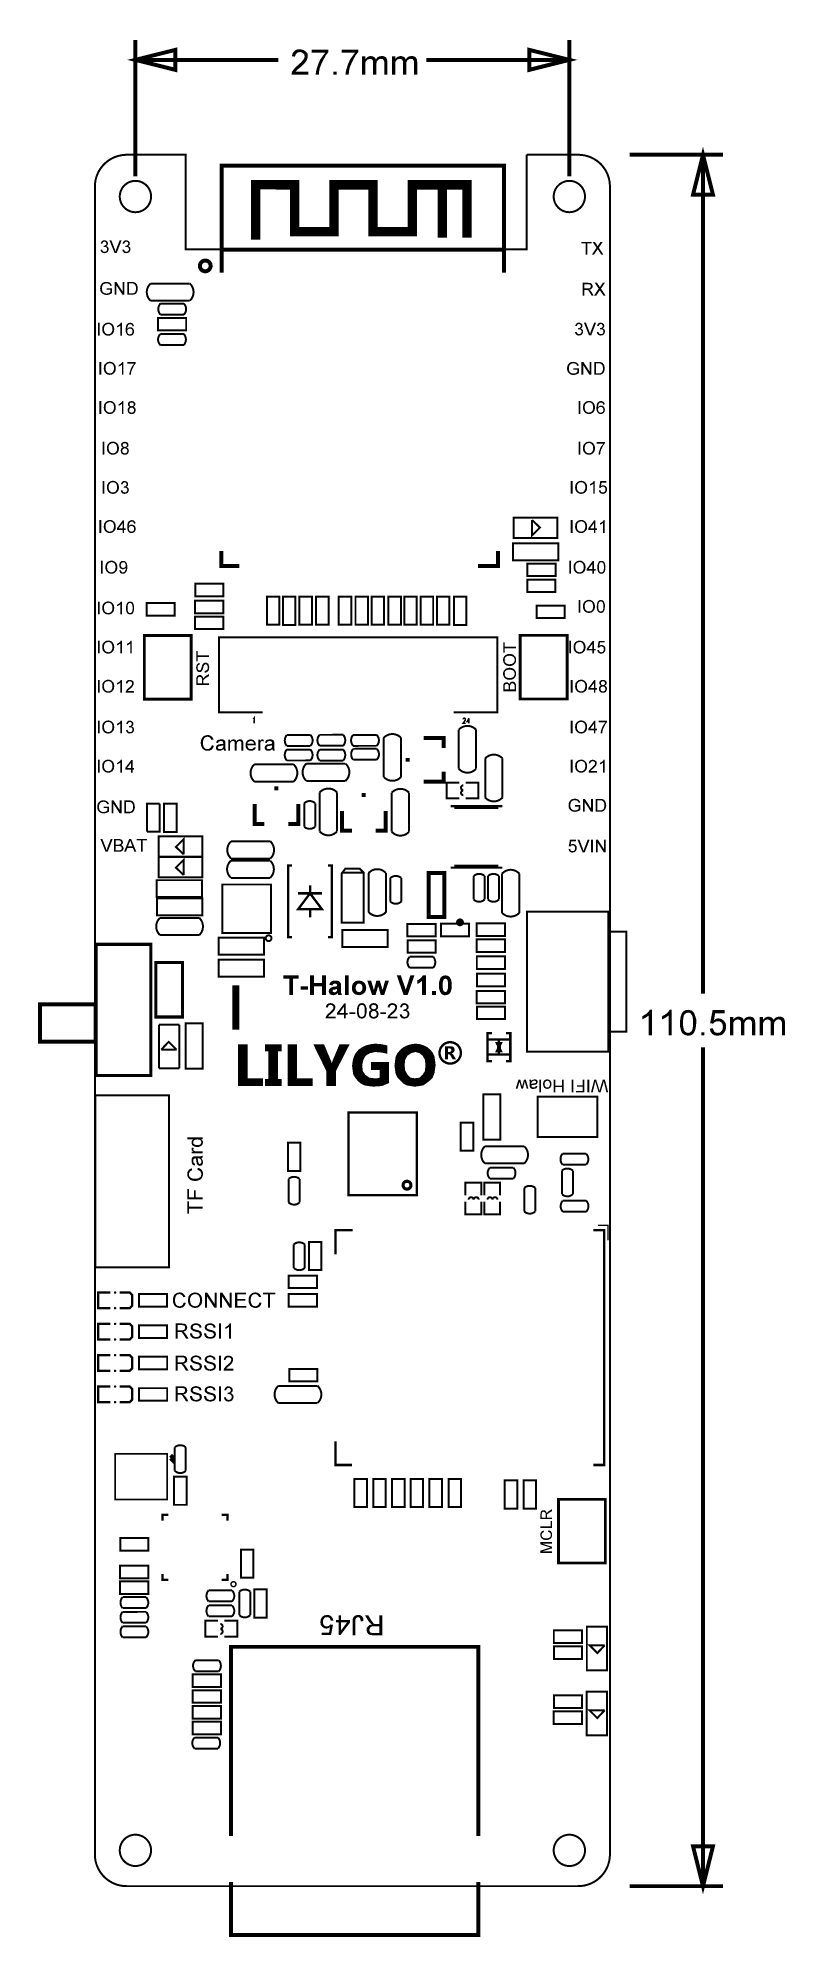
# Model space of a CAD drawing. Extents: x 1.22 to 3.09, y 1.23 to 6.
import ezdxf

# ---------------------------------------------------------------- set-up
doc = ezdxf.new("R2010")
doc.units = 0
doc.layers.get('0').update_dxf_attribs({"linetype": 'CONTINUOUS'})
doc.layers.add('SST001126_PHO', color=11, linetype='CONTINUOUS')

# ---------------------------------------------------------------- blocks, each defined once
blk = doc.blocks.new('ROUND_17')
blk.add_circle((0, 0), 0.0005)

msp = doc.modelspace()

# ---------------------------------------------------------------- linework, layer by layer
at = {"layer": 'SST001126_PHO'}
for points, const_width in [([(1.46063, 5.65236), (1.46063, 5.99488)], 0.01), ([(1.46063, 5.94488), (1.56063, 5.96988), (1.56063, 5.91988), (1.46063, 5.94488)], 0.01), ([(1.87579, 5.92741), (1.8829, 5.93363), (1.88733, 5.93894), (1.88996, 5.94245), (1.89171, 5.94682), (1.89347, 5.95384), (1.8926, 5.96075), (1.88829, 5.96592), (1.88218, 5.96941), (1.8743, 5.97116), (1.86645, 5.97029), (1.86039, 5.96682), (1.85604, 5.96074), (1.85442, 5.95424), (1.86143, 5.95347), (1.86223, 5.95748), (1.86232, 5.95768), (1.865, 5.96125), (1.8651, 5.96135), (1.86867, 5.96403), (1.86889, 5.96413), (1.87425, 5.96502), (1.87443, 5.96502), (1.87889, 5.96412), (1.8791, 5.96403), (1.88267, 5.96135), (1.88272, 5.96131), (1.8854, 5.95863), (1.88554, 5.95837), (1.88643, 5.95391), (1.88644, 5.95381), (1.88643, 5.95371), (1.88554, 5.94925), (1.88547, 5.94909), (1.8828, 5.94462), (1.88275, 5.94456), (1.87739, 5.93831), (1.87734, 5.93826), (1.86931, 5.93112), (1.8693, 5.93111), (1.86308, 5.92578), (1.85602, 5.91695), (1.85428, 5.9126), (1.85349, 5.90788), (1.89437, 5.90788), (1.89437, 5.91492)], 0.001), ([(1.86, 5.95362), (1.86, 5.96628)], 0.001), ([(1.861, 5.95351), (1.861, 5.96717)], 0.001), ([(1.862, 5.95631), (1.862, 5.96774)], 0.001), ([(1.863, 5.95858), (1.863, 5.96832)], 0.001), ([(1.864, 5.95992), (1.864, 5.96889)], 0.001), ([(1.865, 5.96125), (1.865, 5.96946)], 0.001), ([(1.866, 5.96203), (1.866, 5.97003)], 0.001), ([(1.867, 5.96278), (1.867, 5.97035)], 0.001), ([(1.868, 5.96353), (1.868, 5.97046)], 0.001), ([(1.869, 5.96414), (1.869, 5.97057)], 0.001), ([(1.87, 5.96431), (1.87, 5.97068)], 0.001), ([(1.871, 5.96448), (1.871, 5.97079)], 0.001), ([(1.872, 5.96464), (1.872, 5.97091)], 0.001), ([(1.873, 5.96481), (1.873, 5.97102)], 0.001), ([(1.874, 5.96498), (1.874, 5.97113)], 0.001), ([(1.875, 5.9649), (1.875, 5.97101)], 0.001), ([(1.876, 5.9647), (1.876, 5.97078)], 0.001), ([(1.877, 5.9645), (1.877, 5.97056)], 0.001), ([(1.878, 5.9643), (1.878, 5.97034)], 0.001), ([(1.879, 5.96409), (1.879, 5.97012)], 0.001), ([(1.88, 5.96335), (1.88, 5.9699)], 0.001), ([(1.881, 5.9626), (1.881, 5.96967)], 0.001), ([(1.882, 5.96185), (1.882, 5.96945)], 0.001), ([(1.883, 5.96103), (1.883, 5.96894)], 0.001), ([(1.884, 5.96003), (1.884, 5.96837)], 0.001), ([(1.885, 5.95903), (1.885, 5.9678)], 0.001), ([(1.886, 5.95605), (1.886, 5.96723)], 0.001), ([(1.887, 5.93854), (1.887, 5.96666)], 0.001), ([(1.94526, 5.97027), (1.9043, 5.97027), (1.9043, 5.96324), (1.93772, 5.96324), (1.93822, 5.96274), (1.93812, 5.96243), (1.93188, 5.95441), (1.92566, 5.94553), (1.92123, 5.93577), (1.91767, 5.92509), (1.915, 5.91532), (1.91418, 5.90788), (1.9212, 5.90788), (1.92205, 5.91636), (1.92205, 5.91641), (1.92384, 5.92534), (1.92387, 5.92543), (1.92833, 5.93615), (1.92835, 5.93618), (1.93371, 5.94689), (1.93371, 5.94691), (1.93907, 5.95673), (1.93911, 5.9568), (1.94526, 5.9647), (1.94526, 5.97027)], 0.001), ([(1.905, 5.96324), (1.905, 5.97027)], 0.001), ([(1.906, 5.96324), (1.906, 5.97027)], 0.001), ([(1.907, 5.96324), (1.907, 5.97027)], 0.001), ([(1.908, 5.96324), (1.908, 5.97027)], 0.001), ([(1.909, 5.96324), (1.909, 5.97027)], 0.001), ([(1.91, 5.96324), (1.91, 5.97027)], 0.001), ([(1.911, 5.96324), (1.911, 5.97027)], 0.001), ([(1.912, 5.96324), (1.912, 5.97027)], 0.001), ([(1.913, 5.96324), (1.913, 5.97027)], 0.001), ([(1.914, 5.96324), (1.914, 5.97027)], 0.001), ([(1.915, 5.96324), (1.915, 5.97027)], 0.001), ([(1.916, 5.96324), (1.916, 5.97027)], 0.001), ([(1.917, 5.96324), (1.917, 5.97027)], 0.001), ([(1.918, 5.96324), (1.918, 5.97027)], 0.001), ([(1.919, 5.96324), (1.919, 5.97027)], 0.001), ([(1.92, 5.96324), (1.92, 5.97027)], 0.001), ([(1.921, 5.96324), (1.921, 5.97027)], 0.001), ([(1.922, 5.96324), (1.922, 5.97027)], 0.001), ([(1.923, 5.96324), (1.923, 5.97027)], 0.001), ([(1.924, 5.96324), (1.924, 5.97027)], 0.001), ([(1.925, 5.96324), (1.925, 5.97027)], 0.001), ([(1.926, 5.96324), (1.926, 5.97027)], 0.001), ([(1.927, 5.96324), (1.927, 5.97027)], 0.001), ([(1.928, 5.96324), (1.928, 5.97027)], 0.001), ([(1.929, 5.96324), (1.929, 5.97027)], 0.001), ([(1.93, 5.96324), (1.93, 5.97027)], 0.001), ([(1.931, 5.96324), (1.931, 5.97027)], 0.001), ([(1.932, 5.96324), (1.932, 5.97027)], 0.001), ([(1.933, 5.96324), (1.933, 5.97027)], 0.001), ([(1.934, 5.96324), (1.934, 5.97027)], 0.001), ([(1.935, 5.96324), (1.935, 5.97027)], 0.001), ([(1.936, 5.96324), (1.936, 5.97027)], 0.001), ([(1.937, 5.96324), (1.937, 5.97027)], 0.001), ([(1.938, 5.96316), (1.938, 5.97027)], 0.001), ([(1.939, 5.9566), (1.939, 5.97027)], 0.001), ([(1.94, 5.95793), (1.94, 5.97027)], 0.001), ([(1.941, 5.95922), (1.941, 5.97027)], 0.001), ([(1.942, 5.96051), (1.942, 5.97027)], 0.001), ([(1.943, 5.96179), (1.943, 5.97027)], 0.001), ([(1.944, 5.96308), (1.944, 5.97027)], 0.001), ([(1.945, 5.96436), (1.945, 5.97027)], 0.001), ([(2.02026, 5.97027), (1.9793, 5.97027), (1.9793, 5.96324), (2.01272, 5.96324), (2.01322, 5.96274), (2.01312, 5.96243), (2.00688, 5.95441), (2.00066, 5.94553), (1.99623, 5.93577), (1.99267, 5.92509), (1.99, 5.91532), (1.98918, 5.90788), (1.9962, 5.90788), (1.99705, 5.91636), (1.99705, 5.91641), (1.99884, 5.92534), (1.99887, 5.92543), (2.00333, 5.93615), (2.00335, 5.93618), (2.00871, 5.94689), (2.00871, 5.94691), (2.01407, 5.95673), (2.01411, 5.9568), (2.02026, 5.9647), (2.02026, 5.97027)], 0.001), ([(1.98, 5.96324), (1.98, 5.97027)], 0.001), ([(1.981, 5.96324), (1.981, 5.97027)], 0.001), ([(1.982, 5.96324), (1.982, 5.97027)], 0.001), ([(1.983, 5.96324), (1.983, 5.97027)], 0.001), ([(1.984, 5.96324), (1.984, 5.97027)], 0.001), ([(1.985, 5.96324), (1.985, 5.97027)], 0.001), ([(1.986, 5.96324), (1.986, 5.97027)], 0.001), ([(1.987, 5.96324), (1.987, 5.97027)], 0.001), ([(1.988, 5.96324), (1.988, 5.97027)], 0.001), ([(1.989, 5.96324), (1.989, 5.97027)], 0.001), ([(1.99, 5.96324), (1.99, 5.97027)], 0.001), ([(1.991, 5.96324), (1.991, 5.97027)], 0.001), ([(1.992, 5.96324), (1.992, 5.97027)], 0.001), ([(1.993, 5.96324), (1.993, 5.97027)], 0.001), ([(1.994, 5.96324), (1.994, 5.97027)], 0.001), ([(1.995, 5.96324), (1.995, 5.97027)], 0.001), ([(1.996, 5.96324), (1.996, 5.97027)], 0.001), ([(1.997, 5.96324), (1.997, 5.97027)], 0.001), ([(1.998, 5.96324), (1.998, 5.97027)], 0.001), ([(1.999, 5.96324), (1.999, 5.97027)], 0.001), ([(2, 5.96324), (2, 5.97027)], 0.001), ([(2.001, 5.96324), (2.001, 5.97027)], 0.001), ([(2.002, 5.96324), (2.002, 5.97027)], 0.001), ([(2.003, 5.96324), (2.003, 5.97027)], 0.001), ([(2.004, 5.96324), (2.004, 5.97027)], 0.001), ([(2.005, 5.96324), (2.005, 5.97027)], 0.001), ([(2.006, 5.96324), (2.006, 5.97027)], 0.001), ([(2.007, 5.96324), (2.007, 5.97027)], 0.001), ([(2.008, 5.96324), (2.008, 5.97027)], 0.001), ([(2.009, 5.96324), (2.009, 5.97027)], 0.001), ([(2.01, 5.96324), (2.01, 5.97027)], 0.001), ([(2.011, 5.96324), (2.011, 5.97027)], 0.001), ([(2.012, 5.96324), (2.012, 5.97027)], 0.001), ([(2.013, 5.96316), (2.013, 5.97027)], 0.001), ([(2.014, 5.9566), (2.014, 5.97027)], 0.001), ([(2.015, 5.95793), (2.015, 5.97027)], 0.001), ([(2.016, 5.95922), (2.016, 5.97027)], 0.001), ([(2.017, 5.96051), (2.017, 5.97027)], 0.001), ([(2.018, 5.96179), (2.018, 5.97027)], 0.001), ([(2.019, 5.96308), (2.019, 5.97027)], 0.001), ([(2.02, 5.96436), (2.02, 5.97027)], 0.001), ([(2.55118, 5.94488), (2.45118, 5.91988), (2.45118, 5.96988), (2.55118, 5.94488)], 0.01), ([(2.55118, 5.65236), (2.55118, 5.99488)], 0.01), ([(1.46063, 5.94488), (1.82022, 5.94488)], 0.01), ([(1.855, 5.95418), (1.855, 5.95657)], 0.001), ([(1.856, 5.95407), (1.856, 5.96057)], 0.001), ([(1.857, 5.95396), (1.857, 5.96208)], 0.001), ([(1.858, 5.95385), (1.858, 5.96348)], 0.001), ([(1.858, 5.90788), (1.858, 5.91943)], 0.001), ([(1.859, 5.95374), (1.859, 5.96488)], 0.001), ([(1.859, 5.90788), (1.859, 5.92068)], 0.001), ([(1.86, 5.90788), (1.86, 5.92193)], 0.001), ([(1.861, 5.90788), (1.861, 5.92318)], 0.001), ([(1.862, 5.90788), (1.862, 5.92443)], 0.001), ([(1.863, 5.90788), (1.863, 5.92568)], 0.001), ([(1.89437, 5.91492), (1.86362, 5.91492), (1.86312, 5.91542), (1.86323, 5.91573), (1.8668, 5.92019), (1.86689, 5.92028), (1.87045, 5.92295), (1.87579, 5.92741)], 0.001), ([(1.864, 5.9167), (1.864, 5.92657)], 0.001), ([(1.865, 5.91795), (1.865, 5.92742)], 0.001), ([(1.866, 5.9192), (1.866, 5.92828)], 0.001), ([(1.867, 5.92037), (1.867, 5.92914)], 0.001), ([(1.868, 5.92112), (1.868, 5.93)], 0.001), ([(1.869, 5.92187), (1.869, 5.93085)], 0.001), ([(1.87, 5.92262), (1.87, 5.93173)], 0.001), ([(1.871, 5.92341), (1.871, 5.93262)], 0.001), ([(1.872, 5.92425), (1.872, 5.93351)], 0.001), ([(1.873, 5.92508), (1.873, 5.9344)], 0.001), ([(1.874, 5.92591), (1.874, 5.93529)], 0.001), ([(1.875, 5.92675), (1.875, 5.93618)], 0.001), ([(1.876, 5.92759), (1.876, 5.93707)], 0.001), ([(1.877, 5.92846), (1.877, 5.93795)], 0.001), ([(1.878, 5.92934), (1.878, 5.93902)], 0.001), ([(1.879, 5.93021), (1.879, 5.94019)], 0.001), ([(1.88, 5.93109), (1.88, 5.94135)], 0.001), ([(1.881, 5.93196), (1.881, 5.94252)], 0.001), ([(1.882, 5.93284), (1.882, 5.94369)], 0.001), ([(1.883, 5.93374), (1.883, 5.94497)], 0.001), ([(1.884, 5.93494), (1.884, 5.94663)], 0.001), ([(1.885, 5.93614), (1.885, 5.9483)], 0.001), ([(1.886, 5.93734), (1.886, 5.95157)], 0.001), ([(1.888, 5.93983), (1.888, 5.96609)], 0.001), ([(1.889, 5.94117), (1.889, 5.96507)], 0.001), ([(1.89, 5.94254), (1.89, 5.96387)], 0.001), ([(1.891, 5.94504), (1.891, 5.96267)], 0.001), ([(1.892, 5.94798), (1.892, 5.96147)], 0.001), ([(1.893, 5.95198), (1.893, 5.95757)], 0.001), ([(1.916, 5.90788), (1.916, 5.91898)], 0.001), ([(1.917, 5.90788), (1.917, 5.92265)], 0.001), ([(1.918, 5.90788), (1.918, 5.92609)], 0.001), ([(1.919, 5.90788), (1.919, 5.92909)], 0.001), ([(1.92, 5.90788), (1.92, 5.93209)], 0.001), ([(1.921, 5.90788), (1.921, 5.93509)], 0.001), ([(1.922, 5.91588), (1.922, 5.93747)], 0.001), ([(1.923, 5.92113), (1.923, 5.93967)], 0.001), ([(1.924, 5.92575), (1.924, 5.94187)], 0.001), ([(1.925, 5.92815), (1.925, 5.94407)], 0.001), ([(1.926, 5.93055), (1.926, 5.94601)], 0.001), ([(1.927, 5.93295), (1.927, 5.94744)], 0.001), ([(1.928, 5.93535), (1.928, 5.94887)], 0.001), ([(1.929, 5.93748), (1.929, 5.9503)], 0.001), ([(1.93, 5.93948), (1.93, 5.95173)], 0.001), ([(1.931, 5.94148), (1.931, 5.95315)], 0.001), ([(1.932, 5.94348), (1.932, 5.95457)], 0.001), ([(1.933, 5.94548), (1.933, 5.95585)], 0.001), ([(1.934, 5.94743), (1.934, 5.95714)], 0.001), ([(1.935, 5.94927), (1.935, 5.95842)], 0.001), ([(1.936, 5.9511), (1.936, 5.95971)], 0.001), ([(1.937, 5.95293), (1.937, 5.96099)], 0.001), ([(1.938, 5.95477), (1.938, 5.96228)], 0.001), ([(1.991, 5.90788), (1.991, 5.91898)], 0.001), ([(1.992, 5.90788), (1.992, 5.92265)], 0.001), ([(1.993, 5.90788), (1.993, 5.92609)], 0.001), ([(1.994, 5.90788), (1.994, 5.92909)], 0.001), ([(1.995, 5.90788), (1.995, 5.93209)], 0.001), ([(1.996, 5.90788), (1.996, 5.93509)], 0.001), ([(1.997, 5.91588), (1.997, 5.93747)], 0.001), ([(1.998, 5.92113), (1.998, 5.93967)], 0.001), ([(1.999, 5.92575), (1.999, 5.94187)], 0.001), ([(2, 5.92815), (2, 5.94407)], 0.001), ([(2.001, 5.93055), (2.001, 5.94601)], 0.001), ([(2.002, 5.93295), (2.002, 5.94744)], 0.001), ([(2.003, 5.93535), (2.003, 5.94887)], 0.001), ([(2.004, 5.93748), (2.004, 5.9503)], 0.001), ([(2.005, 5.93948), (2.005, 5.95173)], 0.001), ([(2.006, 5.94148), (2.006, 5.95315)], 0.001), ([(2.007, 5.94348), (2.007, 5.95457)], 0.001), ([(2.008, 5.94548), (2.008, 5.95585)], 0.001), ([(2.009, 5.94743), (2.009, 5.95714)], 0.001), ([(2.01, 5.94927), (2.01, 5.95842)], 0.001), ([(2.011, 5.9511), (2.011, 5.95971)], 0.001), ([(2.012, 5.95293), (2.012, 5.96099)], 0.001), ([(2.013, 5.95477), (2.013, 5.96228)], 0.001), ([(2.09347, 5.93949), (2.0926, 5.94562), (2.09002, 5.95078), (2.08577, 5.95333), (2.0797, 5.9542), (2.07533, 5.95332), (2.07187, 5.95246), (2.06846, 5.9499), (2.06583, 5.94552), (2.06496, 5.94555), (2.06321, 5.94905), (2.06066, 5.9516), (2.05633, 5.95333), (2.05202, 5.95419), (2.04859, 5.95333), (2.04425, 5.9516), (2.03897, 5.94631), (2.03812, 5.94667), (2.03812, 5.95331), (2.03108, 5.95331), (2.03108, 5.90788), (2.03812, 5.90788), (2.03812, 5.93685), (2.03813, 5.93697), (2.03902, 5.94054), (2.03913, 5.94074), (2.04359, 5.94609), (2.04384, 5.94626), (2.05009, 5.94804), (2.05034, 5.94805), (2.05392, 5.94715), (2.05407, 5.94708), (2.05675, 5.9453), (2.05692, 5.94511), (2.05871, 5.94153), (2.05876, 5.94131), (2.05876, 5.90788), (2.0658, 5.90788), (2.0658, 5.93417), (2.0658, 5.93424), (2.06669, 5.94049), (2.06679, 5.94072), (2.06947, 5.94429), (2.06957, 5.94439), (2.07314, 5.94707), (2.07334, 5.94716), (2.0778, 5.94805), (2.078, 5.94805), (2.08246, 5.94716), (2.08277, 5.94697), (2.08545, 5.9434), (2.08552, 5.94325), (2.08641, 5.94058), (2.08644, 5.94042), (2.08644, 5.90788), (2.09347, 5.90788), (2.09347, 5.93949)], 0.001), ([(2.032, 5.90788), (2.032, 5.95331)], 0.001), ([(2.033, 5.90788), (2.033, 5.95331)], 0.001), ([(2.034, 5.90788), (2.034, 5.95331)], 0.001), ([(2.035, 5.90788), (2.035, 5.95331)], 0.001), ([(2.036, 5.90788), (2.036, 5.95331)], 0.001), ([(2.037, 5.90788), (2.037, 5.95331)], 0.001), ([(2.038, 5.90788), (2.038, 5.95331)], 0.001), ([(2.039, 5.94044), (2.039, 5.94634)], 0.001), ([(2.04, 5.94179), (2.04, 5.94734)], 0.001), ([(2.041, 5.94299), (2.041, 5.94834)], 0.001), ([(2.042, 5.94419), (2.042, 5.94934)], 0.001), ([(2.043, 5.94539), (2.043, 5.95034)], 0.001), ([(2.044, 5.9463), (2.044, 5.95134)], 0.001), ([(2.045, 5.94659), (2.045, 5.9519)], 0.001), ([(2.046, 5.94687), (2.046, 5.9523)], 0.001), ([(2.047, 5.94716), (2.047, 5.9527)], 0.001), ([(2.048, 5.94745), (2.048, 5.9531)], 0.001), ([(2.049, 5.94773), (2.049, 5.95344)], 0.001), ([(2.05, 5.94802), (2.05, 5.95369)], 0.001), ([(2.051, 5.94788), (2.051, 5.95394)], 0.001), ([(2.052, 5.94763), (2.052, 5.95419)], 0.001), ([(2.053, 5.94738), (2.053, 5.954)], 0.001), ([(2.054, 5.94712), (2.054, 5.9538)], 0.001), ([(2.055, 5.94647), (2.055, 5.9536)], 0.001), ([(2.056, 5.9458), (2.056, 5.9534)], 0.001), ([(2.057, 5.94495), (2.057, 5.95306)], 0.001), ([(2.058, 5.94295), (2.058, 5.95266)], 0.001), ([(2.059, 5.90788), (2.059, 5.95226)], 0.001), ([(2.06, 5.90788), (2.06, 5.95186)], 0.001), ([(2.061, 5.90788), (2.061, 5.95126)], 0.001), ([(2.062, 5.90788), (2.062, 5.95026)], 0.001), ([(2.063, 5.90788), (2.063, 5.94926)], 0.001), ([(2.064, 5.90788), (2.064, 5.94746)], 0.001), ([(2.065, 5.90788), (2.065, 5.94548)], 0.001), ([(2.066, 5.93564), (2.066, 5.9458)], 0.001), ([(2.067, 5.941), (2.067, 5.94747)], 0.001), ([(2.068, 5.94233), (2.068, 5.94913)], 0.001), ([(2.069, 5.94367), (2.069, 5.9503)], 0.001), ([(2.07, 5.94471), (2.07, 5.95105)], 0.001), ([(2.071, 5.94546), (2.071, 5.9518)], 0.001), ([(2.072, 5.94621), (2.072, 5.95249)], 0.001), ([(2.073, 5.94696), (2.073, 5.95274)], 0.001), ([(2.074, 5.94729), (2.074, 5.95299)], 0.001), ([(2.075, 5.94749), (2.075, 5.95324)], 0.001), ([(2.076, 5.94769), (2.076, 5.95346)], 0.001), ([(2.077, 5.94789), (2.077, 5.95366)], 0.001), ([(2.078, 5.94805), (2.078, 5.95386)], 0.001), ([(2.079, 5.94785), (2.079, 5.95406)], 0.001), ([(2.08, 5.94765), (2.08, 5.95415)], 0.001), ([(2.081, 5.94745), (2.081, 5.95401)], 0.001), ([(2.082, 5.94725), (2.082, 5.95387)], 0.001), ([(2.083, 5.94666), (2.083, 5.95373)], 0.001), ([(2.084, 5.94532), (2.084, 5.95358)], 0.001), ([(2.085, 5.94399), (2.085, 5.95344)], 0.001), ([(2.086, 5.94181), (2.086, 5.95319)], 0.001), ([(2.087, 5.90788), (2.087, 5.95259)], 0.001), ([(2.088, 5.90788), (2.088, 5.95199)], 0.001), ([(2.089, 5.90788), (2.089, 5.95139)], 0.001), ([(2.09, 5.90788), (2.09, 5.95079)], 0.001), ([(2.091, 5.90788), (2.091, 5.94882)], 0.001), ([(2.092, 5.90788), (2.092, 5.94682)], 0.001), ([(2.093, 5.90788), (2.093, 5.94281)], 0.001), ([(2.16847, 5.93949), (2.1676, 5.94562), (2.16502, 5.95078), (2.16077, 5.95333), (2.1547, 5.9542), (2.15033, 5.95332), (2.14687, 5.95246), (2.14346, 5.9499), (2.14083, 5.94552), (2.13996, 5.94555), (2.13821, 5.94905), (2.13566, 5.9516), (2.13133, 5.95333), (2.12702, 5.95419), (2.12359, 5.95333), (2.11925, 5.9516), (2.11397, 5.94631), (2.11312, 5.94667), (2.11312, 5.95331), (2.10608, 5.95331), (2.10608, 5.90788), (2.11312, 5.90788), (2.11312, 5.93685), (2.11313, 5.93697), (2.11402, 5.94054), (2.11413, 5.94074), (2.11859, 5.94609), (2.11884, 5.94626), (2.12509, 5.94804), (2.12534, 5.94805), (2.12892, 5.94715), (2.12907, 5.94708), (2.13175, 5.9453), (2.13192, 5.94511), (2.13371, 5.94153), (2.13376, 5.94131), (2.13376, 5.90788), (2.1408, 5.90788), (2.1408, 5.93417), (2.1408, 5.93424), (2.14169, 5.94049), (2.14179, 5.94072), (2.14447, 5.94429), (2.14457, 5.94439), (2.14814, 5.94707), (2.14834, 5.94716), (2.1528, 5.94805), (2.153, 5.94805), (2.15746, 5.94716), (2.15777, 5.94697), (2.16045, 5.9434), (2.16052, 5.94325), (2.16141, 5.94058), (2.16144, 5.94042), (2.16144, 5.90788), (2.16847, 5.90788), (2.16847, 5.93949)], 0.001), ([(2.107, 5.90788), (2.107, 5.95331)], 0.001), ([(2.108, 5.90788), (2.108, 5.95331)], 0.001), ([(2.109, 5.90788), (2.109, 5.95331)], 0.001), ([(2.11, 5.90788), (2.11, 5.95331)], 0.001), ([(2.111, 5.90788), (2.111, 5.95331)], 0.001), ([(2.112, 5.90788), (2.112, 5.95331)], 0.001), ([(2.113, 5.90788), (2.113, 5.95331)], 0.001), ([(2.114, 5.94044), (2.114, 5.94634)], 0.001), ([(2.115, 5.94179), (2.115, 5.94734)], 0.001), ([(2.116, 5.94299), (2.116, 5.94834)], 0.001), ([(2.117, 5.94419), (2.117, 5.94934)], 0.001), ([(2.118, 5.94539), (2.118, 5.95034)], 0.001), ([(2.119, 5.9463), (2.119, 5.95134)], 0.001), ([(2.12, 5.94659), (2.12, 5.9519)], 0.001), ([(2.121, 5.94687), (2.121, 5.9523)], 0.001), ([(2.122, 5.94716), (2.122, 5.9527)], 0.001), ([(2.123, 5.94745), (2.123, 5.9531)], 0.001), ([(2.124, 5.94773), (2.124, 5.95344)], 0.001), ([(2.125, 5.94802), (2.125, 5.95369)], 0.001), ([(2.126, 5.94788), (2.126, 5.95394)], 0.001), ([(2.127, 5.94763), (2.127, 5.95419)], 0.001), ([(2.128, 5.94738), (2.128, 5.954)], 0.001), ([(2.129, 5.94712), (2.129, 5.9538)], 0.001), ([(2.13, 5.94647), (2.13, 5.9536)], 0.001), ([(2.131, 5.9458), (2.131, 5.9534)], 0.001), ([(2.132, 5.94495), (2.132, 5.95306)], 0.001), ([(2.133, 5.94295), (2.133, 5.95266)], 0.001), ([(2.134, 5.90788), (2.134, 5.95226)], 0.001), ([(2.135, 5.90788), (2.135, 5.95186)], 0.001), ([(2.136, 5.90788), (2.136, 5.95126)], 0.001), ([(2.137, 5.90788), (2.137, 5.95026)], 0.001), ([(2.138, 5.90788), (2.138, 5.94926)], 0.001), ([(2.139, 5.90788), (2.139, 5.94746)], 0.001), ([(2.14, 5.90788), (2.14, 5.94548)], 0.001), ([(2.141, 5.93564), (2.141, 5.9458)], 0.001), ([(2.142, 5.941), (2.142, 5.94747)], 0.001), ([(2.143, 5.94233), (2.143, 5.94913)], 0.001), ([(2.144, 5.94367), (2.144, 5.9503)], 0.001), ([(2.145, 5.94471), (2.145, 5.95105)], 0.001), ([(2.146, 5.94546), (2.146, 5.9518)], 0.001), ([(2.147, 5.94621), (2.147, 5.95249)], 0.001), ([(2.148, 5.94696), (2.148, 5.95274)], 0.001), ([(2.149, 5.94729), (2.149, 5.95299)], 0.001), ([(2.15, 5.94749), (2.15, 5.95324)], 0.001), ([(2.151, 5.94769), (2.151, 5.95346)], 0.001), ([(2.152, 5.94789), (2.152, 5.95366)], 0.001), ([(2.153, 5.94805), (2.153, 5.95386)], 0.001), ([(2.154, 5.94785), (2.154, 5.95406)], 0.001), ([(2.155, 5.94765), (2.155, 5.95415)], 0.001), ([(2.156, 5.94745), (2.156, 5.95401)], 0.001), ([(2.157, 5.94725), (2.157, 5.95387)], 0.001), ([(2.158, 5.94666), (2.158, 5.95373)], 0.001), ([(2.159, 5.94532), (2.159, 5.95358)], 0.001), ([(2.16, 5.94399), (2.16, 5.95344)], 0.001), ([(2.161, 5.94181), (2.161, 5.95319)], 0.001), ([(2.162, 5.90788), (2.162, 5.95259)], 0.001), ([(2.163, 5.90788), (2.163, 5.95199)], 0.001), ([(2.164, 5.90788), (2.164, 5.95139)], 0.001), ([(2.165, 5.90788), (2.165, 5.95079)], 0.001), ([(2.166, 5.90788), (2.166, 5.94882)], 0.001), ([(2.167, 5.90788), (2.167, 5.94682)], 0.001), ([(2.168, 5.90788), (2.168, 5.94281)], 0.001), ([(2.55118, 5.94488), (2.19159, 5.94488)], 0.01), ([(1.854, 5.90788), (1.854, 5.91093)], 0.001), ([(1.855, 5.90788), (1.855, 5.9144)], 0.001), ([(1.856, 5.90788), (1.856, 5.9169)], 0.001), ([(1.857, 5.90788), (1.857, 5.91818)], 0.001), ([(1.864, 5.90788), (1.864, 5.91492)], 0.001), ([(1.865, 5.90788), (1.865, 5.91492)], 0.001), ([(1.866, 5.90788), (1.866, 5.91492)], 0.001), ([(1.867, 5.90788), (1.867, 5.91492)], 0.001), ([(1.868, 5.90788), (1.868, 5.91492)], 0.001), ([(1.869, 5.90788), (1.869, 5.91492)], 0.001), ([(1.87, 5.90788), (1.87, 5.91492)], 0.001), ([(1.871, 5.90788), (1.871, 5.91492)], 0.001), ([(1.872, 5.90788), (1.872, 5.91492)], 0.001), ([(1.873, 5.90788), (1.873, 5.91492)], 0.001), ([(1.874, 5.90788), (1.874, 5.91492)], 0.001), ([(1.875, 5.90788), (1.875, 5.91492)], 0.001), ([(1.876, 5.90788), (1.876, 5.91492)], 0.001), ([(1.877, 5.90788), (1.877, 5.91492)], 0.001), ([(1.878, 5.90788), (1.878, 5.91492)], 0.001), ([(1.879, 5.90788), (1.879, 5.91492)], 0.001), ([(1.88, 5.90788), (1.88, 5.91492)], 0.001), ([(1.881, 5.90788), (1.881, 5.91492)], 0.001), ([(1.882, 5.90788), (1.882, 5.91492)], 0.001), ([(1.883, 5.90788), (1.883, 5.91492)], 0.001), ([(1.884, 5.90788), (1.884, 5.91492)], 0.001), ([(1.885, 5.90788), (1.885, 5.91492)], 0.001), ([(1.886, 5.90788), (1.886, 5.91492)], 0.001), ([(1.887, 5.90788), (1.887, 5.91492)], 0.001), ([(1.888, 5.90788), (1.888, 5.91492)], 0.001), ([(1.889, 5.90788), (1.889, 5.91492)], 0.001), ([(1.89, 5.90788), (1.89, 5.91492)], 0.001), ([(1.891, 5.90788), (1.891, 5.91492)], 0.001), ([(1.892, 5.90788), (1.892, 5.91492)], 0.001), ([(1.893, 5.90788), (1.893, 5.91492)], 0.001), ([(1.894, 5.90788), (1.894, 5.91492)], 0.001), ([(1.915, 5.90788), (1.915, 5.91531)], 0.001), ([(1.9658, 5.91492), (1.95876, 5.91492), (1.95876, 5.90788), (1.9658, 5.90788), (1.9658, 5.91492)], 0.001), ([(1.959, 5.90788), (1.959, 5.91492)], 0.001), ([(1.96, 5.90788), (1.96, 5.91492)], 0.001), ([(1.961, 5.90788), (1.961, 5.91492)], 0.001), ([(1.962, 5.90788), (1.962, 5.91492)], 0.001), ([(1.963, 5.90788), (1.963, 5.91492)], 0.001), ([(1.964, 5.90788), (1.964, 5.91492)], 0.001), ([(1.965, 5.90788), (1.965, 5.91492)], 0.001), ([(1.99, 5.90788), (1.99, 5.91531)], 0.001), ([(1.43877, 5.70633), (1.58654, 5.70633), (1.58654, 5.46833), (2.44454, 5.46833), (2.44454, 5.70633)], 0.005), ([(1.67751, 5.40965), (1.67751, 5.66095), (1.67751, 5.67929), (2.38763, 5.67929), (2.38751, 5.66094), (2.38751, 5.40965)], 0.01), ([(2.44454, 5.70633), (2.57408, 5.70633)], 0.005), ([(2.65354, 5.70633), (2.65357, 5.70633)], 0.001), ([(2.70354, 5.70633), (2.93754, 5.70633)], 0.01), ([(2.88754, 5.70633), (2.91254, 5.60633), (2.86254, 5.60633), (2.88754, 5.70633)], 0.01), ([(2.88754, 5.70633), (2.88754, 3.59783)], 0.01), ([(1.76281, 5.49305), (1.76281, 5.63085), (1.8612, 5.63082), (1.8612, 5.51272), (1.9597, 5.51272), (1.9597, 5.63082), (2.0581, 5.63082), (2.0581, 5.51272), (2.15651, 5.51272), (2.15651, 5.63082), (2.2943, 5.63082), (2.2943, 5.49827)], 0.02362), ([(2.23251, 5.63082), (2.23251, 5.49827)], 0.02362), ([(1.35854, 1.43433), (1.35854, 5.6261)], 0.005), ([(1.46063, 5.60236), (1.46066, 5.60236)], 0.001), ([(2.55118, 5.60236), (2.55121, 5.60236)], 0.001), ([(2.65354, 5.62687), (2.65354, 1.43433)], 0.005), ([(1.3928, 5.46873), (1.39238, 5.47166), (1.39113, 5.47375), (1.38947, 5.47541), (1.3869, 5.47627), (1.38656, 5.47674), (1.38676, 5.47714), (1.39019, 5.47971), (1.39101, 5.483), (1.39018, 5.48717), (1.38681, 5.48969), (1.38469, 5.49055), (1.38258, 5.49097), (1.3792, 5.49055), (1.37671, 5.48888), (1.37501, 5.48633), (1.37392, 5.48342), (1.37692, 5.48308), (1.37767, 5.48496), (1.37769, 5.485), (1.37858, 5.48679), (1.3788, 5.48701), (1.38059, 5.4879), (1.38069, 5.48794), (1.38248, 5.48839), (1.38269, 5.48839), (1.38493, 5.48795), (1.38511, 5.48787), (1.38645, 5.48698), (1.38662, 5.48679), (1.38751, 5.485), (1.38755, 5.4849), (1.38799, 5.48311), (1.38801, 5.48299), (1.388, 5.48289), (1.38755, 5.48066), (1.38741, 5.48041), (1.38608, 5.47907), (1.38602, 5.47902), (1.38424, 5.47768), (1.38394, 5.47758), (1.38125, 5.47758), (1.38094, 5.47511), (1.38296, 5.47545), (1.38313, 5.47545), (1.3858, 5.475), (1.38602, 5.47491), (1.38781, 5.47357), (1.38791, 5.47347), (1.38925, 5.47168), (1.38934, 5.47147), (1.38979, 5.46879), (1.38979, 5.46871), (1.38978, 5.46861), (1.38934, 5.46638), (1.38928, 5.46622), (1.38794, 5.46398), (1.38781, 5.46384), (1.38602, 5.4625), (1.3858, 5.46241), (1.38313, 5.46196), (1.38295, 5.46197), (1.38071, 5.46241), (1.38059, 5.46245), (1.3788, 5.46335), (1.37863, 5.46349)], 0.001), ([(1.377, 5.48329), (1.377, 5.48908)], 0.001), ([(1.378, 5.48563), (1.378, 5.48974)], 0.001), ([(1.379, 5.48711), (1.379, 5.49041)], 0.001), ([(1.38, 5.48761), (1.38, 5.49065)], 0.001), ([(1.381, 5.48802), (1.381, 5.49077)], 0.001), ([(1.382, 5.48827), (1.382, 5.4909)], 0.001), ([(1.383, 5.48833), (1.383, 5.49088)], 0.001), ([(1.384, 5.48813), (1.384, 5.49068)], 0.001), ([(1.385, 5.48793), (1.385, 5.49042)], 0.001), ([(1.386, 5.48728), (1.386, 5.49002)], 0.001), ([(1.387, 5.48602), (1.387, 5.48956)], 0.001), ([(1.42517, 5.49097), (1.42133, 5.49097), (1.41254, 5.46811), (1.41121, 5.46278), (1.41025, 5.46274), (1.40847, 5.46809), (1.39966, 5.49097), (1.39584, 5.49097), (1.40838, 5.45983), (1.41306, 5.45983), (1.42517, 5.49097)], 0.001), ([(1.396, 5.49057), (1.396, 5.49097)], 0.001), ([(1.397, 5.48809), (1.397, 5.49097)], 0.001), ([(1.398, 5.4856), (1.398, 5.49097)], 0.001), ([(1.399, 5.48312), (1.399, 5.49097)], 0.001), ([(1.4, 5.48064), (1.4, 5.4901)], 0.001), ([(1.421, 5.48025), (1.421, 5.49011)], 0.001), ([(1.422, 5.48282), (1.422, 5.49097)], 0.001), ([(1.423, 5.48539), (1.423, 5.49097)], 0.001), ([(1.424, 5.48797), (1.424, 5.49097)], 0.001), ([(1.425, 5.49054), (1.425, 5.49097)], 0.001), ([(1.44771, 5.46873), (1.44729, 5.47166), (1.44604, 5.47375), (1.44438, 5.47541), (1.44181, 5.47627), (1.44147, 5.47674), (1.44167, 5.47714), (1.4451, 5.47971), (1.44592, 5.483), (1.44509, 5.48717), (1.44172, 5.48969), (1.4396, 5.49055), (1.43749, 5.49097), (1.43412, 5.49055), (1.43162, 5.48888), (1.42992, 5.48633), (1.42883, 5.48342), (1.43183, 5.48308), (1.43258, 5.48496), (1.4326, 5.485), (1.43349, 5.48679), (1.43371, 5.48701), (1.4355, 5.4879), (1.4356, 5.48794), (1.43739, 5.48839), (1.43761, 5.48839), (1.43984, 5.48795), (1.44002, 5.48787), (1.44136, 5.48698), (1.44153, 5.48679), (1.44242, 5.485), (1.44246, 5.4849), (1.4429, 5.48311), (1.44292, 5.48299), (1.44291, 5.48289), (1.44246, 5.48066), (1.44233, 5.48041), (1.44099, 5.47907), (1.44093, 5.47902), (1.43915, 5.47768), (1.43885, 5.47758), (1.43616, 5.47758), (1.43585, 5.47511), (1.43787, 5.47545), (1.43804, 5.47545), (1.44071, 5.475), (1.44093, 5.47491), (1.44272, 5.47357), (1.44282, 5.47347), (1.44416, 5.47168), (1.44425, 5.47147), (1.4447, 5.46879), (1.4447, 5.46871), (1.44469, 5.46861), (1.44425, 5.46638), (1.44419, 5.46622), (1.44285, 5.46398), (1.44272, 5.46384), (1.44093, 5.4625), (1.44071, 5.46241), (1.43804, 5.46196), (1.43786, 5.46197), (1.43562, 5.46241), (1.4355, 5.46245), (1.43371, 5.46335), (1.43354, 5.46349)], 0.001), ([(1.432, 5.48352), (1.432, 5.48914)], 0.001), ([(1.433, 5.48581), (1.433, 5.4898)], 0.001), ([(1.434, 5.48715), (1.434, 5.49047)], 0.001), ([(1.435, 5.48765), (1.435, 5.49066)], 0.001), ([(1.436, 5.48804), (1.436, 5.49078)], 0.001), ([(1.437, 5.48829), (1.437, 5.49091)], 0.001), ([(1.438, 5.48831), (1.438, 5.49087)], 0.001), ([(1.439, 5.48811), (1.439, 5.49067)], 0.001), ([(1.44, 5.48788), (1.44, 5.49038)], 0.001), ([(1.441, 5.48722), (1.441, 5.48998)], 0.001), ([(1.442, 5.48584), (1.442, 5.48949)], 0.001), ([(1.37863, 5.46349), (1.37729, 5.46528), (1.37721, 5.46542), (1.37645, 5.46772), (1.3734, 5.46738), (1.37413, 5.46445), (1.37624, 5.4615), (1.37919, 5.45981), (1.38258, 5.45939), (1.38688, 5.46025), (1.38983, 5.46193), (1.39195, 5.46533), (1.3928, 5.46873)], 0.001), ([(1.374, 5.48341), (1.374, 5.48364)], 0.001), ([(1.374, 5.46498), (1.374, 5.46745)], 0.001), ([(1.375, 5.4833), (1.375, 5.48631)], 0.001), ([(1.375, 5.46324), (1.375, 5.46756)], 0.001), ([(1.376, 5.48319), (1.376, 5.48782)], 0.001), ([(1.376, 5.46184), (1.376, 5.46767)], 0.001), ([(1.377, 5.46106), (1.377, 5.46606)], 0.001), ([(1.378, 5.46049), (1.378, 5.46433)], 0.001), ([(1.379, 5.45992), (1.379, 5.46325)], 0.001), ([(1.38, 5.45971), (1.38, 5.46275)], 0.001), ([(1.381, 5.47512), (1.381, 5.47556)], 0.001), ([(1.381, 5.45959), (1.381, 5.46235)], 0.001), ([(1.382, 5.47529), (1.382, 5.47758)], 0.001), ([(1.382, 5.45946), (1.382, 5.46215)], 0.001), ([(1.383, 5.47545), (1.383, 5.47758)], 0.001), ([(1.383, 5.45947), (1.383, 5.46196)], 0.001), ([(1.384, 5.4753), (1.384, 5.47758)], 0.001), ([(1.384, 5.45967), (1.384, 5.46211)], 0.001), ([(1.385, 5.47514), (1.385, 5.47825)], 0.001), ([(1.385, 5.45987), (1.385, 5.46227)], 0.001), ([(1.386, 5.47492), (1.386, 5.479)], 0.001), ([(1.386, 5.46007), (1.386, 5.46249)], 0.001), ([(1.387, 5.47732), (1.387, 5.47999)], 0.001), ([(1.387, 5.47418), (1.387, 5.47623)], 0.001), ([(1.387, 5.46032), (1.387, 5.46324)], 0.001), ([(1.388, 5.48308), (1.388, 5.48881)], 0.001), ([(1.388, 5.47807), (1.388, 5.4829)], 0.001), ([(1.388, 5.47335), (1.388, 5.4759)], 0.001), ([(1.388, 5.46089), (1.388, 5.46409)], 0.001), ([(1.389, 5.47882), (1.389, 5.48806)], 0.001), ([(1.389, 5.47201), (1.389, 5.47557)], 0.001), ([(1.389, 5.46146), (1.389, 5.46576)], 0.001), ([(1.39, 5.47957), (1.39, 5.48731)], 0.001), ([(1.39, 5.46221), (1.39, 5.47488)], 0.001), ([(1.391, 5.48295), (1.391, 5.48307)], 0.001), ([(1.391, 5.46381), (1.391, 5.47388)], 0.001), ([(1.392, 5.46552), (1.392, 5.4723)], 0.001), ([(1.401, 5.47816), (1.401, 5.4875)], 0.001), ([(1.402, 5.47567), (1.402, 5.4849)], 0.001), ([(1.403, 5.47319), (1.403, 5.4823)], 0.001), ([(1.404, 5.47071), (1.404, 5.4797)], 0.001), ([(1.405, 5.46822), (1.405, 5.4771)], 0.001), ([(1.406, 5.46574), (1.406, 5.4745)], 0.001), ([(1.407, 5.46326), (1.407, 5.4719)], 0.001), ([(1.408, 5.46078), (1.408, 5.4693)], 0.001), ([(1.409, 5.45983), (1.409, 5.46649)], 0.001), ([(1.41, 5.45983), (1.41, 5.46349)], 0.001), ([(1.411, 5.45983), (1.411, 5.46249)], 0.001), ([(1.412, 5.45983), (1.412, 5.46595)], 0.001), ([(1.413, 5.45983), (1.413, 5.46931)], 0.001), ([(1.414, 5.46225), (1.414, 5.47191)], 0.001), ([(1.415, 5.46482), (1.415, 5.47451)], 0.001), ([(1.416, 5.46739), (1.416, 5.47711)], 0.001), ([(1.417, 5.46997), (1.417, 5.47971)], 0.001), ([(1.418, 5.47254), (1.418, 5.48231)], 0.001), ([(1.419, 5.47511), (1.419, 5.48491)], 0.001), ([(1.42, 5.47768), (1.42, 5.48751)], 0.001), ([(1.43354, 5.46349), (1.4322, 5.46528), (1.43212, 5.46542), (1.43136, 5.46772), (1.42831, 5.46738), (1.42904, 5.46445), (1.43115, 5.4615), (1.4341, 5.45981), (1.43749, 5.45939), (1.44179, 5.46025), (1.44474, 5.46193), (1.44686, 5.46533), (1.44771, 5.46873)], 0.001), ([(1.429, 5.4834), (1.429, 5.48388)], 0.001), ([(1.429, 5.46462), (1.429, 5.46746)], 0.001), ([(1.43, 5.48329), (1.43, 5.48645)], 0.001), ([(1.43, 5.46311), (1.43, 5.46757)], 0.001), ([(1.431, 5.48318), (1.431, 5.48795)], 0.001), ([(1.431, 5.46171), (1.431, 5.46768)], 0.001), ([(1.432, 5.46101), (1.432, 5.46579)], 0.001), ([(1.433, 5.46044), (1.433, 5.46421)], 0.001), ([(1.434, 5.45987), (1.434, 5.4632)], 0.001), ([(1.435, 5.4597), (1.435, 5.4627)], 0.001), ([(1.436, 5.47514), (1.436, 5.47627)], 0.001), ([(1.436, 5.45958), (1.436, 5.46234)], 0.001), ([(1.437, 5.4753), (1.437, 5.47758)], 0.001), ([(1.437, 5.45945), (1.437, 5.46214)], 0.001), ([(1.438, 5.47545), (1.438, 5.47758)], 0.001), ([(1.438, 5.45949), (1.438, 5.46196)], 0.001), ([(1.439, 5.47529), (1.439, 5.4776)], 0.001), ([(1.439, 5.45969), (1.439, 5.46212)], 0.001), ([(1.44, 5.47512), (1.44, 5.47832)], 0.001), ([(1.44, 5.45989), (1.44, 5.46229)], 0.001), ([(1.441, 5.47486), (1.441, 5.47908)], 0.001), ([(1.441, 5.46009), (1.441, 5.46255)], 0.001), ([(1.442, 5.47739), (1.442, 5.48008)], 0.001), ([(1.442, 5.47411), (1.442, 5.47621)], 0.001), ([(1.442, 5.46037), (1.442, 5.4633)], 0.001), ([(1.443, 5.47814), (1.443, 5.48874)], 0.001), ([(1.443, 5.47323), (1.443, 5.47587)], 0.001), ([(1.443, 5.46094), (1.443, 5.46424)], 0.001), ([(1.444, 5.47889), (1.444, 5.48799)], 0.001), ([(1.444, 5.47189), (1.444, 5.47554)], 0.001), ([(1.444, 5.46151), (1.444, 5.46591)], 0.001), ([(1.445, 5.47964), (1.445, 5.48724)], 0.001), ([(1.445, 5.46235), (1.445, 5.47479)], 0.001), ([(1.446, 5.46395), (1.446, 5.47379)], 0.001), ([(1.447, 5.46588), (1.447, 5.47215)], 0.001), ([(2.38751, 5.46803), (1.67751, 5.46803)], 0.01), ([(2.60683, 5.48697), (2.58194, 5.48697), (2.58194, 5.4844), (2.59215, 5.4844), (2.59265, 5.4839), (2.59265, 5.45583), (2.59611, 5.45583), (2.59611, 5.4839), (2.59661, 5.4844), (2.60683, 5.4844), (2.60683, 5.48697)], 0.001), ([(2.582, 5.4844), (2.582, 5.48697)], 0.001), ([(2.583, 5.4844), (2.583, 5.48697)], 0.001), ([(2.584, 5.4844), (2.584, 5.48697)], 0.001), ([(2.585, 5.4844), (2.585, 5.48697)], 0.001), ([(2.586, 5.4844), (2.586, 5.48697)], 0.001), ([(2.587, 5.4844), (2.587, 5.48697)], 0.001), ([(2.588, 5.4844), (2.588, 5.48697)], 0.001), ([(2.589, 5.4844), (2.589, 5.48697)], 0.001), ([(2.59, 5.4844), (2.59, 5.48697)], 0.001), ([(2.591, 5.4844), (2.591, 5.48697)], 0.001), ([(2.592, 5.4844), (2.592, 5.48697)], 0.001), ([(2.593, 5.45583), (2.593, 5.48697)], 0.001), ([(2.594, 5.45583), (2.594, 5.48697)], 0.001), ([(2.595, 5.45583), (2.595, 5.48697)], 0.001), ([(2.596, 5.45583), (2.596, 5.48697)], 0.001), ([(2.597, 5.4844), (2.597, 5.48697)], 0.001), ([(2.598, 5.4844), (2.598, 5.48697)], 0.001), ([(2.599, 5.4844), (2.599, 5.48697)], 0.001), ([(2.6, 5.4844), (2.6, 5.48697)], 0.001), ([(2.601, 5.4844), (2.601, 5.48697)], 0.001), ([(2.602, 5.4844), (2.602, 5.48697)], 0.001), ([(2.603, 5.4844), (2.603, 5.48697)], 0.001), ([(2.604, 5.4844), (2.604, 5.48697)], 0.001), ([(2.605, 5.4844), (2.605, 5.48697)], 0.001), ([(2.606, 5.4844), (2.606, 5.48697)], 0.001), ([(2.63631, 5.45583), (2.62522, 5.47246), (2.62513, 5.47274), (2.62522, 5.47302), (2.63452, 5.48697), (2.63036, 5.48697), (2.62516, 5.47916), (2.62515, 5.47915), (2.62291, 5.47602), (2.62206, 5.47609), (2.62161, 5.47698), (2.6216, 5.47702), (2.62073, 5.4792), (2.61511, 5.48697), (2.61094, 5.48697), (2.62025, 5.47302), (2.62033, 5.47274), (2.62025, 5.47246), (2.60916, 5.45583), (2.61331, 5.45583), (2.62075, 5.46677), (2.62081, 5.46684), (2.62167, 5.4677), (2.62254, 5.469), (2.62338, 5.46898), (2.62471, 5.46676), (2.63215, 5.45583), (2.63631, 5.45583)], 0.001), ([(2.61, 5.45583), (2.61, 5.4571)], 0.001), ([(2.611, 5.48689), (2.611, 5.48697)], 0.001), ([(2.611, 5.45583), (2.611, 5.4586)], 0.001), ([(2.612, 5.48539), (2.612, 5.48697)], 0.001), ([(2.612, 5.45583), (2.612, 5.4601)], 0.001), ([(2.613, 5.48389), (2.613, 5.48697)], 0.001), ([(2.613, 5.45583), (2.613, 5.4616)], 0.001), ([(2.614, 5.48239), (2.614, 5.48697)], 0.001), ([(2.614, 5.45684), (2.614, 5.4631)], 0.001), ([(2.615, 5.48089), (2.615, 5.48697)], 0.001), ([(2.615, 5.45831), (2.615, 5.4646)], 0.001), ([(2.616, 5.47939), (2.616, 5.48574)], 0.001), ([(2.616, 5.45978), (2.616, 5.4661)], 0.001), ([(2.617, 5.47789), (2.617, 5.48436)], 0.001), ([(2.617, 5.46125), (2.617, 5.4676)], 0.001), ([(2.618, 5.47639), (2.618, 5.48297)], 0.001), ([(2.618, 5.46272), (2.618, 5.4691)], 0.001), ([(2.619, 5.47489), (2.619, 5.48159)], 0.001), ([(2.619, 5.46419), (2.619, 5.4706)], 0.001), ([(2.62, 5.47339), (2.62, 5.4802)], 0.001), ([(2.62, 5.46566), (2.62, 5.4721)], 0.001), ([(2.621, 5.46703), (2.621, 5.47851)], 0.001), ([(2.622, 5.46819), (2.622, 5.47621)], 0.001), ([(2.623, 5.46922), (2.623, 5.47614)], 0.001), ([(2.624, 5.46795), (2.624, 5.47754)], 0.001), ([(2.625, 5.46634), (2.625, 5.47894)], 0.001), ([(2.626, 5.47419), (2.626, 5.48043)], 0.001), ([(2.626, 5.46487), (2.626, 5.47129)], 0.001), ([(2.627, 5.47569), (2.627, 5.48193)], 0.001), ([(2.627, 5.4634), (2.627, 5.46979)], 0.001), ([(2.628, 5.47719), (2.628, 5.48343)], 0.001), ([(2.628, 5.46193), (2.628, 5.46829)], 0.001), ([(2.629, 5.47869), (2.629, 5.48493)], 0.001), ([(2.629, 5.46046), (2.629, 5.46679)], 0.001), ([(2.63, 5.48019), (2.63, 5.48643)], 0.001), ([(2.63, 5.45899), (2.63, 5.46529)], 0.001), ([(2.631, 5.48169), (2.631, 5.48697)], 0.001), ([(2.631, 5.45752), (2.631, 5.46379)], 0.001), ([(2.632, 5.48319), (2.632, 5.48697)], 0.001), ([(2.632, 5.45605), (2.632, 5.46229)], 0.001), ([(2.633, 5.48469), (2.633, 5.48697)], 0.001), ([(2.633, 5.45583), (2.633, 5.46079)], 0.001), ([(2.634, 5.48619), (2.634, 5.48697)], 0.001), ([(2.634, 5.45583), (2.634, 5.45929)], 0.001), ([(2.635, 5.45583), (2.635, 5.45779)], 0.001), ([(2.636, 5.45583), (2.636, 5.45629)], 0.001), ([(1.3939, 5.38512), (1.39131, 5.38598), (1.38784, 5.38642), (1.38349, 5.38598), (1.37962, 5.38469), (1.37661, 5.38211), (1.37401, 5.37865), (1.37271, 5.37476), (1.37228, 5.3704), (1.37271, 5.36559), (1.374, 5.36172), (1.37658, 5.35872), (1.38005, 5.35612), (1.38393, 5.35482), (1.38829, 5.35439), (1.39176, 5.35482), (1.39483, 5.3557), (1.39832, 5.35701), (1.40119, 5.35905), (1.40119, 5.37035)], 0.001), ([(1.373, 5.36474), (1.373, 5.37562)], 0.001), ([(1.374, 5.36174), (1.374, 5.37862)], 0.001), ([(1.375, 5.36056), (1.375, 5.37997)], 0.001), ([(1.40119, 5.37035), (1.38835, 5.37035), (1.38835, 5.36778), (1.39722, 5.36778), (1.39772, 5.36728), (1.39772, 5.36103), (1.39752, 5.36063), (1.39574, 5.35929), (1.39569, 5.35926), (1.39346, 5.35792), (1.39329, 5.35786), (1.38793, 5.35696), (1.38778, 5.35696), (1.38465, 5.35741), (1.38456, 5.35743), (1.38189, 5.35832), (1.38177, 5.35838), (1.37909, 5.36016), (1.37895, 5.3603), (1.37716, 5.36298), (1.3771, 5.36312), (1.37621, 5.36625), (1.37619, 5.36633), (1.37574, 5.37035), (1.37574, 5.3704), (1.37574, 5.37046), (1.37619, 5.37404), (1.37621, 5.37411), (1.3771, 5.37724), (1.37714, 5.37735), (1.37893, 5.38047), (1.3791, 5.38065), (1.38267, 5.38288), (1.38285, 5.38295), (1.38776, 5.38384), (1.38794, 5.38384), (1.39241, 5.38295), (1.39253, 5.3829), (1.39432, 5.38201), (1.39445, 5.38192), (1.39579, 5.38058), (1.39588, 5.38045), (1.39749, 5.37722), (1.40059, 5.37791), (1.3999, 5.37998), (1.39819, 5.38212), (1.39648, 5.38383), (1.3939, 5.38512)], 0.001), ([(1.376, 5.37252), (1.376, 5.3813)], 0.001), ([(1.376, 5.3594), (1.376, 5.36803)], 0.001), ([(1.377, 5.37689), (1.377, 5.38245)], 0.001), ([(1.377, 5.3584), (1.377, 5.36347)], 0.001), ([(1.378, 5.37884), (1.378, 5.38331)], 0.001), ([(1.378, 5.35765), (1.378, 5.36173)], 0.001), ([(1.379, 5.38057), (1.379, 5.38416)], 0.001), ([(1.379, 5.3569), (1.379, 5.36024)], 0.001), ([(1.38, 5.38121), (1.38, 5.38482)], 0.001), ([(1.38, 5.35615), (1.38, 5.35956)], 0.001), ([(1.381, 5.38184), (1.381, 5.38515)], 0.001), ([(1.381, 5.3558), (1.381, 5.35889)], 0.001), ([(1.382, 5.38246), (1.382, 5.38549)], 0.001), ([(1.382, 5.35547), (1.382, 5.35828)], 0.001), ([(1.383, 5.38298), (1.383, 5.38582)], 0.001), ([(1.383, 5.35513), (1.383, 5.35795)], 0.001), ([(1.384, 5.38316), (1.384, 5.38603)], 0.001), ([(1.384, 5.35482), (1.384, 5.35762)], 0.001), ([(1.385, 5.38334), (1.385, 5.38613)], 0.001), ([(1.385, 5.35472), (1.385, 5.35736)], 0.001), ([(1.386, 5.38352), (1.386, 5.38623)], 0.001), ([(1.386, 5.35462), (1.386, 5.35721)], 0.001), ([(1.387, 5.3837), (1.387, 5.38633)], 0.001), ([(1.387, 5.35452), (1.387, 5.35707)], 0.001), ([(1.388, 5.38383), (1.388, 5.3864)], 0.001), ([(1.388, 5.35442), (1.388, 5.35697)], 0.001), ([(1.389, 5.38363), (1.389, 5.38627)], 0.001), ([(1.389, 5.36778), (1.389, 5.37035)], 0.001), ([(1.389, 5.35448), (1.389, 5.35714)], 0.001), ([(1.39, 5.38343), (1.39, 5.38615)], 0.001), ([(1.39, 5.36778), (1.39, 5.37035)], 0.001), ([(1.39, 5.3546), (1.39, 5.35731)], 0.001), ([(1.391, 5.38323), (1.391, 5.38602)], 0.001), ([(1.391, 5.36778), (1.391, 5.37035)], 0.001), ([(1.391, 5.35473), (1.391, 5.35747)], 0.001), ([(1.392, 5.38303), (1.392, 5.38575)], 0.001), ([(1.392, 5.36778), (1.392, 5.37035)], 0.001), ([(1.392, 5.35489), (1.392, 5.35764)], 0.001), ([(1.393, 5.38267), (1.393, 5.38542)], 0.001), ([(1.393, 5.36778), (1.393, 5.37035)], 0.001), ([(1.393, 5.35518), (1.393, 5.35781)], 0.001), ([(1.394, 5.38217), (1.394, 5.38507)], 0.001), ([(1.394, 5.36778), (1.394, 5.37035)], 0.001), ([(1.394, 5.35546), (1.394, 5.35824)], 0.001), ([(1.395, 5.38137), (1.395, 5.38457)], 0.001), ([(1.395, 5.36778), (1.395, 5.37035)], 0.001), ([(1.395, 5.35576), (1.395, 5.35884)], 0.001), ([(1.396, 5.38021), (1.396, 5.38407)], 0.001), ([(1.396, 5.36778), (1.396, 5.37035)], 0.001), ([(1.396, 5.35614), (1.396, 5.35949)], 0.001), ([(1.397, 5.37821), (1.397, 5.38331)], 0.001), ([(1.397, 5.36778), (1.397, 5.37035)], 0.001), ([(1.397, 5.35651), (1.397, 5.36024)], 0.001), ([(1.398, 5.37734), (1.398, 5.38231)], 0.001), ([(1.398, 5.35689), (1.398, 5.37035)], 0.001), ([(1.399, 5.37756), (1.399, 5.38111)], 0.001), ([(1.399, 5.35749), (1.399, 5.37035)], 0.001), ([(1.4, 5.37778), (1.4, 5.37968)], 0.001), ([(1.4, 5.35821), (1.4, 5.37035)], 0.001), ([(1.401, 5.35892), (1.401, 5.37035)], 0.001), ([(1.43244, 5.38597), (1.42897, 5.38597), (1.42897, 5.36237), (1.42805, 5.36209), (1.41258, 5.38597), (1.40844, 5.38597), (1.40844, 5.35483), (1.4119, 5.35483), (1.4119, 5.37844), (1.41282, 5.37871), (1.4283, 5.35483), (1.43244, 5.35483), (1.43244, 5.38597)], 0.001), ([(1.409, 5.35483), (1.409, 5.38597)], 0.001), ([(1.41, 5.35483), (1.41, 5.38597)], 0.001), ([(1.411, 5.35483), (1.411, 5.38597)], 0.001), ([(1.412, 5.37874), (1.412, 5.38597)], 0.001), ([(1.413, 5.37843), (1.413, 5.38532)], 0.001), ([(1.414, 5.37689), (1.414, 5.38378)], 0.001), ([(1.415, 5.37535), (1.415, 5.38223)], 0.001), ([(1.416, 5.3738), (1.416, 5.38069)], 0.001), ([(1.417, 5.37226), (1.417, 5.37915)], 0.001), ([(1.418, 5.37072), (1.418, 5.3776)], 0.001), ([(1.419, 5.36917), (1.419, 5.37606)], 0.001), ([(1.42, 5.36763), (1.42, 5.37452)], 0.001), ([(1.421, 5.36609), (1.421, 5.37298)], 0.001), ([(1.422, 5.36455), (1.422, 5.37143)], 0.001), ([(1.423, 5.363), (1.423, 5.36989)], 0.001), ([(1.424, 5.36146), (1.424, 5.36835)], 0.001), ([(1.425, 5.35992), (1.425, 5.3668)], 0.001), ([(1.426, 5.35837), (1.426, 5.36526)], 0.001), ([(1.427, 5.35683), (1.427, 5.36372)], 0.001), ([(1.428, 5.35529), (1.428, 5.36218)], 0.001), ([(1.429, 5.35483), (1.429, 5.38597)], 0.001), ([(1.43, 5.35483), (1.43, 5.38597)], 0.001), ([(1.431, 5.35483), (1.431, 5.38597)], 0.001), ([(1.432, 5.35483), (1.432, 5.38597)], 0.001), ([(1.46592, 5.37037), (1.46548, 5.37433), (1.4646, 5.37783), (1.46331, 5.38085), (1.46118, 5.38341), (1.45907, 5.38468), (1.45647, 5.38554), (1.45432, 5.38597), (1.44058, 5.38597), (1.44058, 5.35483), (1.45166, 5.35483), (1.45647, 5.35527), (1.46033, 5.35698), (1.4629, 5.35955), (1.46418, 5.36168), (1.46505, 5.3643), (1.46592, 5.36735), (1.46592, 5.37037)], 0.001), ([(1.441, 5.35483), (1.441, 5.38597)], 0.001), ([(1.442, 5.35483), (1.442, 5.38597)], 0.001), ([(1.443, 5.35483), (1.443, 5.38597)], 0.001), ([(1.444, 5.35483), (1.444, 5.38597)], 0.001), ([(1.46245, 5.3704), (1.46245, 5.36728), (1.46243, 5.36714), (1.46154, 5.36401), (1.46153, 5.36397), (1.46063, 5.36173), (1.46057, 5.36162), (1.45923, 5.35983), (1.45911, 5.35972), (1.45643, 5.35793), (1.45625, 5.35786), (1.45402, 5.35741), (1.45392, 5.3574), (1.44454, 5.3574), (1.44404, 5.3579), (1.44404, 5.3829), (1.44454, 5.3834), (1.45436, 5.3834), (1.45455, 5.38337), (1.45678, 5.38247), (1.4569, 5.38241), (1.45868, 5.38107), (1.45877, 5.38098), (1.46056, 5.37875), (1.46063, 5.37863), (1.46197, 5.37551), (1.46201, 5.37536), (1.46245, 5.37045), (1.46245, 5.3704)], 0.001), ([(1.445, 5.3834), (1.445, 5.38597)], 0.001), ([(1.445, 5.35483), (1.445, 5.3574)], 0.001), ([(1.446, 5.3834), (1.446, 5.38597)], 0.001), ([(1.446, 5.35483), (1.446, 5.3574)], 0.001), ([(1.447, 5.3834), (1.447, 5.38597)], 0.001), ([(1.447, 5.35483), (1.447, 5.3574)], 0.001), ([(1.448, 5.3834), (1.448, 5.38597)], 0.001), ([(1.448, 5.35483), (1.448, 5.3574)], 0.001), ([(1.449, 5.3834), (1.449, 5.38597)], 0.001), ([(1.449, 5.35483), (1.449, 5.3574)], 0.001), ([(1.45, 5.3834), (1.45, 5.38597)], 0.001), ([(1.45, 5.35483), (1.45, 5.3574)], 0.001), ([(1.451, 5.3834), (1.451, 5.38597)], 0.001), ([(1.451, 5.35483), (1.451, 5.3574)], 0.001), ([(1.452, 5.3834), (1.452, 5.38597)], 0.001), ([(1.452, 5.35486), (1.452, 5.3574)], 0.001), ([(1.453, 5.3834), (1.453, 5.38597)], 0.001), ([(1.453, 5.35495), (1.453, 5.3574)], 0.001), ([(1.454, 5.3834), (1.454, 5.38597)], 0.001), ([(1.454, 5.35504), (1.454, 5.35741)], 0.001), ([(1.455, 5.38319), (1.455, 5.38584)], 0.001), ([(1.455, 5.35513), (1.455, 5.35761)], 0.001), ([(1.456, 5.38279), (1.456, 5.38564)], 0.001), ([(1.456, 5.35522), (1.456, 5.35781)], 0.001), ([(1.457, 5.38233), (1.457, 5.38537)], 0.001), ([(1.457, 5.3555), (1.457, 5.35831)], 0.001), ([(1.458, 5.38158), (1.458, 5.38503)], 0.001), ([(1.458, 5.35595), (1.458, 5.35898)], 0.001), ([(1.459, 5.3807), (1.459, 5.3847)], 0.001), ([(1.459, 5.35639), (1.459, 5.35965)], 0.001), ([(1.46, 5.37945), (1.46, 5.38412)], 0.001), ([(1.46, 5.35684), (1.46, 5.36086)], 0.001), ([(1.461, 5.37777), (1.461, 5.38352)], 0.001), ([(1.461, 5.35766), (1.461, 5.36265)], 0.001), ([(1.462, 5.3754), (1.462, 5.38242)], 0.001), ([(1.462, 5.35866), (1.462, 5.36562)], 0.001), ([(1.463, 5.35972), (1.463, 5.38122)], 0.001), ([(1.464, 5.36139), (1.464, 5.37924)], 0.001), ([(1.465, 5.36416), (1.465, 5.37625)], 0.001), ([(1.59729, 5.38265), (1.49886, 5.38265)], 0.005), ([(2.60289, 5.38353), (2.59893, 5.38397), (2.58561, 5.38397), (2.58561, 5.35283), (2.58908, 5.35283), (2.58908, 5.36662), (2.58958, 5.36712), (2.59672, 5.36712), (2.59695, 5.36706), (2.59873, 5.36617), (2.59886, 5.36608), (2.59975, 5.36518), (2.59982, 5.36511), (2.6007, 5.36378), (2.60203, 5.36201), (2.60205, 5.36198), (2.60383, 5.3593), (2.60385, 5.35928), (2.60772, 5.35283), (2.61191, 5.35283)], 0.001), ([(2.586, 5.35283), (2.586, 5.38397)], 0.001), ([(2.587, 5.35283), (2.587, 5.38397)], 0.001), ([(2.588, 5.35283), (2.588, 5.38397)], 0.001), ([(2.589, 5.35283), (2.589, 5.38397)], 0.001), ([(2.60612, 5.37539), (2.60523, 5.37271), (2.60511, 5.37251), (2.60288, 5.37028), (2.60265, 5.37015), (2.60086, 5.3697), (2.60074, 5.36969), (2.58958, 5.36969), (2.58908, 5.37019), (2.58908, 5.3809), (2.58958, 5.3814), (2.5994, 5.3814), (2.59948, 5.3814), (2.60216, 5.38095), (2.60226, 5.38092), (2.6045, 5.38003), (2.60476, 5.37979), (2.60565, 5.378), (2.60569, 5.37788), (2.60614, 5.37564), (2.60612, 5.37539)], 0.001), ([(2.59, 5.3814), (2.59, 5.38397)], 0.001), ([(2.59, 5.36712), (2.59, 5.36969)], 0.001), ([(2.591, 5.3814), (2.591, 5.38397)], 0.001), ([(2.591, 5.36712), (2.591, 5.36969)], 0.001), ([(2.592, 5.3814), (2.592, 5.38397)], 0.001), ([(2.592, 5.36712), (2.592, 5.36969)], 0.001), ([(2.593, 5.3814), (2.593, 5.38397)], 0.001), ([(2.593, 5.36712), (2.593, 5.36969)], 0.001), ([(2.594, 5.3814), (2.594, 5.38397)], 0.001), ([(2.594, 5.36712), (2.594, 5.36969)], 0.001), ([(2.595, 5.3814), (2.595, 5.38397)], 0.001), ([(2.595, 5.36712), (2.595, 5.36969)], 0.001), ([(2.596, 5.3814), (2.596, 5.38397)], 0.001), ([(2.596, 5.36712), (2.596, 5.36969)], 0.001), ([(2.597, 5.3814), (2.597, 5.38397)], 0.001), ([(2.597, 5.36704), (2.597, 5.36969)], 0.001), ([(2.598, 5.3814), (2.598, 5.38397)], 0.001), ([(2.598, 5.36654), (2.598, 5.36969)], 0.001), ([(2.599, 5.3814), (2.599, 5.38397)], 0.001), ([(2.599, 5.36594), (2.599, 5.36969)], 0.001), ([(2.6, 5.38131), (2.6, 5.38385)], 0.001), ([(2.6, 5.36483), (2.6, 5.36969)], 0.001), ([(2.601, 5.38114), (2.601, 5.38374)], 0.001), ([(2.601, 5.36338), (2.601, 5.36974)], 0.001), ([(2.61191, 5.35283), (2.60702, 5.36097), (2.60528, 5.36316), (2.60353, 5.3649), (2.60132, 5.36667), (2.60113, 5.36706), (2.60151, 5.36755), (2.60497, 5.36841), (2.60752, 5.37054), (2.60919, 5.37263), (2.60961, 5.37554), (2.60918, 5.37809), (2.60834, 5.38021), (2.60709, 5.38186), (2.60502, 5.38311), (2.60289, 5.38353)], 0.001), ([(2.602, 5.38098), (2.602, 5.38363)], 0.001), ([(2.602, 5.36767), (2.602, 5.36999)], 0.001), ([(2.602, 5.36205), (2.602, 5.36613)], 0.001), ([(2.603, 5.38063), (2.603, 5.38351)], 0.001), ([(2.603, 5.36792), (2.603, 5.3704)], 0.001), ([(2.603, 5.36056), (2.603, 5.36533)], 0.001), ([(2.604, 5.38023), (2.604, 5.38331)], 0.001), ([(2.604, 5.36817), (2.604, 5.3714)], 0.001), ([(2.604, 5.35903), (2.604, 5.36443)], 0.001), ([(2.605, 5.3793), (2.605, 5.38311)], 0.001), ([(2.605, 5.36844), (2.605, 5.3724)], 0.001), ([(2.605, 5.35736), (2.605, 5.36343)], 0.001), ([(2.606, 5.37635), (2.606, 5.38252)], 0.001), ([(2.606, 5.36927), (2.606, 5.37501)], 0.001), ([(2.606, 5.3557), (2.606, 5.36225)], 0.001), ([(2.607, 5.3701), (2.607, 5.38192)], 0.001), ([(2.607, 5.35403), (2.607, 5.361)], 0.001), ([(2.608, 5.37114), (2.608, 5.38066)], 0.001), ([(2.608, 5.35283), (2.608, 5.35935)], 0.001), ([(2.609, 5.37238), (2.609, 5.37855)], 0.001), ([(2.609, 5.35283), (2.609, 5.35768)], 0.001), ([(2.61, 5.35283), (2.61, 5.35601)], 0.001), ([(2.611, 5.35283), (2.611, 5.35435)], 0.001), ([(2.62619, 5.37619), (2.62057, 5.38397), (2.61641, 5.38397), (2.62571, 5.37002), (2.62579, 5.36974), (2.62571, 5.36946), (2.61462, 5.35283), (2.61878, 5.35283), (2.62622, 5.36377), (2.62628, 5.36384), (2.62714, 5.3647), (2.628, 5.366), (2.62885, 5.36598), (2.63018, 5.36376), (2.63761, 5.35283), (2.64177, 5.35283)], 0.001), ([(2.615, 5.35283), (2.615, 5.3534)], 0.001), ([(2.616, 5.35283), (2.616, 5.3549)], 0.001), ([(2.617, 5.38308), (2.617, 5.38397)], 0.001), ([(2.617, 5.35283), (2.617, 5.3564)], 0.001), ([(2.618, 5.38158), (2.618, 5.38397)], 0.001), ([(2.618, 5.35283), (2.618, 5.3579)], 0.001), ([(2.619, 5.38008), (2.619, 5.38397)], 0.001), ([(2.619, 5.35316), (2.619, 5.3594)], 0.001), ([(2.62, 5.37858), (2.62, 5.38397)], 0.001), ([(2.62, 5.35463), (2.62, 5.3609)], 0.001), ([(2.621, 5.37708), (2.621, 5.38338)], 0.001), ([(2.621, 5.3561), (2.621, 5.3624)], 0.001), ([(2.622, 5.37558), (2.622, 5.382)], 0.001), ([(2.622, 5.35757), (2.622, 5.3639)], 0.001), ([(2.623, 5.37408), (2.623, 5.38061)], 0.001), ([(2.623, 5.35904), (2.623, 5.3654)], 0.001), ([(2.624, 5.37258), (2.624, 5.37923)], 0.001), ([(2.624, 5.36051), (2.624, 5.3669)], 0.001), ([(2.625, 5.37108), (2.625, 5.37784)], 0.001), ([(2.625, 5.36198), (2.625, 5.3684)], 0.001), ([(2.626, 5.36345), (2.626, 5.37646)], 0.001), ([(2.64177, 5.35283), (2.63068, 5.36946), (2.6306, 5.36974), (2.63068, 5.37002), (2.63998, 5.38397), (2.63583, 5.38397), (2.63062, 5.37616), (2.63061, 5.37615), (2.62838, 5.37302), (2.62752, 5.37309), (2.62708, 5.37398), (2.62706, 5.37402), (2.62619, 5.37619)], 0.001), ([(2.627, 5.36457), (2.627, 5.37417)], 0.001), ([(2.628, 5.366), (2.628, 5.37281)], 0.001), ([(2.629, 5.36573), (2.629, 5.37389)], 0.001), ([(2.63, 5.36406), (2.63, 5.37529)], 0.001), ([(2.631, 5.3705), (2.631, 5.37673)], 0.001), ([(2.631, 5.36255), (2.631, 5.36899)], 0.001), ([(2.632, 5.372), (2.632, 5.37823)], 0.001), ([(2.632, 5.36108), (2.632, 5.36749)], 0.001), ([(2.633, 5.3735), (2.633, 5.37973)], 0.001), ([(2.633, 5.35961), (2.633, 5.36599)], 0.001), ([(2.634, 5.375), (2.634, 5.38123)], 0.001), ([(2.634, 5.35814), (2.634, 5.36449)], 0.001), ([(2.635, 5.3765), (2.635, 5.38273)], 0.001), ([(2.635, 5.35667), (2.635, 5.36299)], 0.001), ([(2.636, 5.378), (2.636, 5.38397)], 0.001), ([(2.636, 5.3552), (2.636, 5.36149)], 0.001), ([(2.637, 5.3795), (2.637, 5.38397)], 0.001), ([(2.637, 5.35373), (2.637, 5.35999)], 0.001), ([(2.638, 5.381), (2.638, 5.38397)], 0.001), ([(2.638, 5.35283), (2.638, 5.35849)], 0.001), ([(2.639, 5.3825), (2.639, 5.38397)], 0.001), ([(2.639, 5.35283), (2.639, 5.35699)], 0.001), ([(2.64, 5.35283), (2.64, 5.35549)], 0.001), ([(2.641, 5.35283), (2.641, 5.35399)], 0.001), ([(1.49886, 5.33934), (1.59729, 5.33934)], 0.005), ([(1.58813, 5.26478), (1.58813, 5.29628), (1.51726, 5.29628), (1.51726, 5.26478), (1.58813, 5.26478)], 0.005), ([(1.58226, 5.33224), (1.5232, 5.33223)], 0.005), ([(1.52322, 5.30467), (1.58226, 5.30468)], 0.005), ([(1.37019, 5.28361), (1.36672, 5.28361), (1.36672, 5.25247), (1.37019, 5.25247), (1.37019, 5.28361)], 0.001), ([(1.367, 5.25247), (1.367, 5.28361)], 0.001), ([(1.368, 5.25247), (1.368, 5.28361)], 0.001), ([(1.369, 5.25247), (1.369, 5.28361)], 0.001), ([(1.37, 5.25247), (1.37, 5.28361)], 0.001), ([(1.40679, 5.26804), (1.40636, 5.2724), (1.40506, 5.27629), (1.4029, 5.27931), (1.39988, 5.2819), (1.396, 5.28362), (1.39212, 5.28405), (1.38909, 5.28362), (1.38607, 5.28276), (1.38392, 5.28147), (1.38175, 5.27973), (1.37959, 5.27714), (1.37832, 5.27459), (1.37744, 5.26759), (1.37787, 5.26368), (1.37917, 5.25979), (1.38133, 5.25677), (1.38435, 5.25418), (1.38823, 5.25246), (1.39212, 5.25203), (1.39602, 5.25246), (1.39945, 5.25374), (1.40248, 5.25634), (1.40506, 5.25936), (1.40635, 5.26323), (1.40679, 5.26804)], 0.001), ([(1.378, 5.26331), (1.378, 5.27207)], 0.001), ([(1.379, 5.26031), (1.379, 5.27596)], 0.001), ([(1.38, 5.25863), (1.38, 5.27763)], 0.001), ([(1.40333, 5.26804), (1.40332, 5.26796), (1.40243, 5.2626), (1.40238, 5.26246), (1.40015, 5.25799), (1.4, 5.25781), (1.39687, 5.25558), (1.39668, 5.2555), (1.39221, 5.2546), (1.39201, 5.25461), (1.38799, 5.2555), (1.38783, 5.25556), (1.38426, 5.25779), (1.38409, 5.25798), (1.38186, 5.26199), (1.3818, 5.26215), (1.38091, 5.26751), (1.3809, 5.26759), (1.3809, 5.27072), (1.38092, 5.27086), (1.38181, 5.27398), (1.38183, 5.27403), (1.38272, 5.27626), (1.38279, 5.27638), (1.38413, 5.27816), (1.38426, 5.27829), (1.38783, 5.28052), (1.38799, 5.28058), (1.39201, 5.28147), (1.39219, 5.28148), (1.39531, 5.28103), (1.39546, 5.28099), (1.39814, 5.27965), (1.39823, 5.27959), (1.40046, 5.27781), (1.4006, 5.27764), (1.40194, 5.27496), (1.40197, 5.27487), (1.40286, 5.27175), (1.40288, 5.27167), (1.40333, 5.2681), (1.40333, 5.26804)], 0.001), ([(1.381, 5.27113), (1.381, 5.27883)], 0.001), ([(1.381, 5.25723), (1.381, 5.26696)], 0.001), ([(1.382, 5.27445), (1.382, 5.27993)], 0.001), ([(1.382, 5.2562), (1.382, 5.26174)], 0.001), ([(1.383, 5.27666), (1.383, 5.28073)], 0.001), ([(1.383, 5.25534), (1.383, 5.25994)], 0.001), ([(1.384, 5.27799), (1.384, 5.28152)], 0.001), ([(1.384, 5.25448), (1.384, 5.25814)], 0.001), ([(1.385, 5.27875), (1.385, 5.28212)], 0.001), ([(1.385, 5.25389), (1.385, 5.25733)], 0.001), ([(1.386, 5.27937), (1.386, 5.28272)], 0.001), ([(1.386, 5.25345), (1.386, 5.25671)], 0.001), ([(1.387, 5.28), (1.387, 5.28302)], 0.001), ([(1.387, 5.253), (1.387, 5.25608)], 0.001), ([(1.388, 5.28058), (1.388, 5.28331)], 0.001), ([(1.388, 5.25256), (1.388, 5.2555)], 0.001), ([(1.389, 5.28081), (1.389, 5.28359)], 0.001), ([(1.389, 5.25237), (1.389, 5.25527)], 0.001), ([(1.39, 5.28103), (1.39, 5.28375)], 0.001), ([(1.39, 5.25226), (1.39, 5.25505)], 0.001), ([(1.391, 5.28125), (1.391, 5.28389)], 0.001), ([(1.391, 5.25215), (1.391, 5.25483)], 0.001), ([(1.392, 5.28147), (1.392, 5.28404)], 0.001), ([(1.392, 5.25204), (1.392, 5.25461)], 0.001), ([(1.393, 5.28137), (1.393, 5.28396)], 0.001), ([(1.393, 5.25212), (1.393, 5.25476)], 0.001), ([(1.394, 5.28122), (1.394, 5.28385)], 0.001), ([(1.394, 5.25223), (1.394, 5.25496)], 0.001), ([(1.395, 5.28108), (1.395, 5.28373)], 0.001), ([(1.395, 5.25235), (1.395, 5.25516)], 0.001), ([(1.396, 5.28072), (1.396, 5.28362)], 0.001), ([(1.396, 5.25246), (1.396, 5.25536)], 0.001), ([(1.397, 5.28022), (1.397, 5.28318)], 0.001), ([(1.397, 5.25283), (1.397, 5.25567)], 0.001), ([(1.398, 5.27972), (1.398, 5.28273)], 0.001), ([(1.398, 5.2532), (1.398, 5.25639)], 0.001), ([(1.399, 5.27898), (1.399, 5.28229)], 0.001), ([(1.399, 5.25358), (1.399, 5.2571)], 0.001), ([(1.4, 5.27818), (1.4, 5.2818)], 0.001), ([(1.4, 5.25422), (1.4, 5.25781)], 0.001), ([(1.401, 5.27684), (1.401, 5.28094)], 0.001), ([(1.401, 5.25508), (1.401, 5.25969)], 0.001), ([(1.402, 5.27477), (1.402, 5.28008)], 0.001), ([(1.402, 5.25593), (1.402, 5.26169)], 0.001), ([(1.403, 5.27071), (1.403, 5.27917)], 0.001), ([(1.403, 5.25695), (1.403, 5.26602)], 0.001), ([(1.404, 5.25812), (1.404, 5.27777)], 0.001), ([(1.405, 5.25929), (1.405, 5.27637)], 0.001), ([(1.406, 5.26217), (1.406, 5.27347)], 0.001), ([(1.42599, 5.28361), (1.42409, 5.28361), (1.4229, 5.28162), (1.42283, 5.28153), (1.42059, 5.27929), (1.42052, 5.27923), (1.41784, 5.27745), (1.41781, 5.27743), (1.41494, 5.27579), (1.41494, 5.27287), (1.41864, 5.27472), (1.42217, 5.27737), (1.42297, 5.27697), (1.42297, 5.25247), (1.42599, 5.25247), (1.42599, 5.28361)], 0.001), ([(1.415, 5.2729), (1.415, 5.27582)], 0.001), ([(1.416, 5.2734), (1.416, 5.27639)], 0.001), ([(1.417, 5.2739), (1.417, 5.27696)], 0.001), ([(1.418, 5.2744), (1.418, 5.27755)], 0.001), ([(1.419, 5.27499), (1.419, 5.27822)], 0.001), ([(1.42, 5.27574), (1.42, 5.27889)], 0.001), ([(1.421, 5.27649), (1.421, 5.2797)], 0.001), ([(1.422, 5.27724), (1.422, 5.2807)], 0.001), ([(1.423, 5.25247), (1.423, 5.28179)], 0.001), ([(1.424, 5.25247), (1.424, 5.28345)], 0.001), ([(1.425, 5.25247), (1.425, 5.28361)], 0.001), ([(1.44735, 5.28102), (1.44757, 5.28103), (1.4498, 5.28058), (1.45, 5.28049), (1.45179, 5.27915), (1.45191, 5.27903), (1.4528, 5.27769), (1.45287, 5.27751), (1.45323, 5.27573), (1.45622, 5.27606), (1.4555, 5.27897), (1.45338, 5.2815), (1.45086, 5.28318), (1.44749, 5.28361), (1.44322, 5.28275), (1.43981, 5.28019), (1.43811, 5.27765), (1.43725, 5.27464), (1.43681, 5.27111), (1.43637, 5.26712), (1.43637, 5.2632), (1.43724, 5.26015), (1.43811, 5.25754), (1.43939, 5.2554), (1.44107, 5.25372), (1.44277, 5.25287), (1.44489, 5.25202), (1.44698, 5.25202), (1.44958, 5.25246), (1.45214, 5.25331), (1.45423, 5.25498), (1.4555, 5.25709), (1.45636, 5.25967), (1.45679, 5.26266)], 0.001), ([(1.437, 5.26098), (1.437, 5.27264)], 0.001), ([(1.438, 5.25786), (1.438, 5.27726)], 0.001), ([(1.439, 5.25605), (1.439, 5.27898)], 0.001), ([(1.45679, 5.26266), (1.45593, 5.26652), (1.45424, 5.26948), (1.45128, 5.2716), (1.44791, 5.27244), (1.44366, 5.27159), (1.44202, 5.27036), (1.44027, 5.26817), (1.43938, 5.26849), (1.43939, 5.26854), (1.43983, 5.273), (1.43986, 5.27311), (1.44075, 5.27579), (1.44076, 5.27581), (1.44165, 5.27805), (1.44176, 5.27821), (1.44355, 5.28), (1.44378, 5.28013), (1.44735, 5.28102)], 0.001), ([(1.45378, 5.26224), (1.45377, 5.26217), (1.45332, 5.25904), (1.45326, 5.25885), (1.45192, 5.25662), (1.45175, 5.25645), (1.44952, 5.25511), (1.44936, 5.25505), (1.44712, 5.2546), (1.44703, 5.25459), (1.44479, 5.25459), (1.44452, 5.25468), (1.44318, 5.25557), (1.44315, 5.25559), (1.44137, 5.25693), (1.44125, 5.25705), (1.44036, 5.25839), (1.44029, 5.25854), (1.43984, 5.26033), (1.43984, 5.26035), (1.43939, 5.26258), (1.43938, 5.26268), (1.43939, 5.26276)], 0.001), ([(1.43939, 5.26276), (1.43984, 5.26544), (1.4399, 5.26562), (1.44124, 5.26785), (1.44141, 5.26802), (1.44364, 5.26936), (1.44382, 5.26943), (1.4465, 5.26987), (1.44666, 5.26987), (1.44934, 5.26943), (1.44952, 5.26936), (1.45175, 5.26802), (1.45192, 5.26785), (1.45326, 5.26562), (1.45332, 5.26543), (1.45377, 5.26231), (1.45378, 5.26224)], 0.001), ([(1.44, 5.27354), (1.44, 5.28034)], 0.001), ([(1.44, 5.26578), (1.44, 5.268)], 0.001), ([(1.44, 5.25479), (1.44, 5.25971)], 0.001), ([(1.441, 5.27642), (1.441, 5.28109)], 0.001), ([(1.441, 5.26745), (1.441, 5.26908)], 0.001), ([(1.441, 5.25379), (1.441, 5.25743)], 0.001), ([(1.442, 5.27845), (1.442, 5.28184)], 0.001), ([(1.442, 5.26838), (1.442, 5.27033)], 0.001), ([(1.442, 5.25325), (1.442, 5.25645)], 0.001), ([(1.443, 5.27945), (1.443, 5.28259)], 0.001), ([(1.443, 5.26898), (1.443, 5.27109)], 0.001), ([(1.443, 5.25278), (1.443, 5.2557)], 0.001), ([(1.444, 5.28019), (1.444, 5.28291)], 0.001), ([(1.444, 5.26946), (1.444, 5.27166)], 0.001), ([(1.444, 5.25238), (1.444, 5.25502)], 0.001), ([(1.445, 5.28044), (1.445, 5.28311)], 0.001), ([(1.445, 5.26962), (1.445, 5.27186)], 0.001), ([(1.445, 5.25202), (1.445, 5.25459)], 0.001), ([(1.446, 5.28069), (1.446, 5.28331)], 0.001), ([(1.446, 5.26979), (1.446, 5.27206)], 0.001), ([(1.446, 5.25202), (1.446, 5.25459)], 0.001), ([(1.447, 5.28094), (1.447, 5.28351)], 0.001), ([(1.447, 5.26982), (1.447, 5.27226)], 0.001), ([(1.447, 5.25202), (1.447, 5.25459)], 0.001), ([(1.448, 5.28094), (1.448, 5.28354)], 0.001), ([(1.448, 5.26965), (1.448, 5.27242)], 0.001), ([(1.448, 5.25219), (1.448, 5.25478)], 0.001), ([(1.449, 5.28074), (1.449, 5.28342)], 0.001), ([(1.449, 5.26948), (1.449, 5.27217)], 0.001), ([(1.449, 5.25236), (1.449, 5.25498)], 0.001), ([(1.45, 5.2805), (1.45, 5.28329)], 0.001), ([(1.45, 5.26907), (1.45, 5.27192)], 0.001), ([(1.45, 5.25259), (1.45, 5.2554)], 0.001), ([(1.451, 5.27975), (1.451, 5.28309)], 0.001), ([(1.451, 5.26847), (1.451, 5.27167)], 0.001), ([(1.451, 5.25293), (1.451, 5.256)], 0.001), ([(1.452, 5.27889), (1.452, 5.28243)], 0.001), ([(1.452, 5.26772), (1.452, 5.27108)], 0.001), ([(1.452, 5.25326), (1.452, 5.25676)], 0.001), ([(1.453, 5.27688), (1.453, 5.28176)], 0.001), ([(1.453, 5.26605), (1.453, 5.27037)], 0.001), ([(1.453, 5.254), (1.453, 5.25842)], 0.001), ([(1.454, 5.27582), (1.454, 5.28077)], 0.001), ([(1.454, 5.2548), (1.454, 5.26965)], 0.001), ([(1.455, 5.27593), (1.455, 5.27957)], 0.001), ([(1.455, 5.25626), (1.455, 5.26814)], 0.001), ([(1.456, 5.27604), (1.456, 5.27696)], 0.001), ([(1.456, 5.2586), (1.456, 5.2662)], 0.001), ([(1.58226, 5.25568), (1.52322, 5.25567)], 0.005), ([(2.57163, 5.25649), (2.57029, 5.25828), (2.57021, 5.25842), (2.56945, 5.26072), (2.5664, 5.26038), (2.56713, 5.25745), (2.56924, 5.2545), (2.57219, 5.25281), (2.57558, 5.25239), (2.57988, 5.25325), (2.58283, 5.25493), (2.58495, 5.25833), (2.5858, 5.26173)], 0.001), ([(2.5858, 5.26173), (2.58538, 5.26466), (2.58413, 5.26675), (2.58247, 5.26841), (2.5799, 5.26927), (2.57956, 5.26974), (2.57976, 5.27014), (2.58319, 5.27271), (2.58401, 5.276), (2.58318, 5.28017), (2.57981, 5.28269), (2.57769, 5.28355), (2.57558, 5.28397), (2.5722, 5.28355), (2.56971, 5.28188), (2.56801, 5.27933), (2.56692, 5.27642), (2.56992, 5.27608), (2.57067, 5.27796), (2.57069, 5.278), (2.57158, 5.27979), (2.5718, 5.28001), (2.57359, 5.2809), (2.57369, 5.28094), (2.57548, 5.28139), (2.57569, 5.28139), (2.57793, 5.28095), (2.57811, 5.28087), (2.57945, 5.27998), (2.57962, 5.27979), (2.58051, 5.278), (2.58055, 5.2779), (2.58099, 5.27611), (2.58101, 5.27599), (2.581, 5.27589), (2.58055, 5.27366), (2.58041, 5.27341), (2.57908, 5.27207), (2.57902, 5.27202), (2.57724, 5.27068), (2.57694, 5.27058), (2.57425, 5.27058), (2.57394, 5.26811), (2.57596, 5.26845), (2.57613, 5.26845), (2.5788, 5.268), (2.57902, 5.26791), (2.58081, 5.26657), (2.58091, 5.26647), (2.58225, 5.26468), (2.58234, 5.26447), (2.58279, 5.26179), (2.58279, 5.26171), (2.58278, 5.26161), (2.58234, 5.25938), (2.58228, 5.25922), (2.58094, 5.25698), (2.58081, 5.25684), (2.57902, 5.2555), (2.5788, 5.25541), (2.57613, 5.25496), (2.57595, 5.25497), (2.57371, 5.25541), (2.57359, 5.25545), (2.5718, 5.25635), (2.57163, 5.25649)], 0.001), ([(2.567, 5.27641), (2.567, 5.27664)], 0.001), ([(2.567, 5.25798), (2.567, 5.26045)], 0.001), ([(2.568, 5.2763), (2.568, 5.27931)], 0.001), ([(2.568, 5.25624), (2.568, 5.26056)], 0.001), ([(2.569, 5.27619), (2.569, 5.28082)], 0.001), ([(2.569, 5.25484), (2.569, 5.26067)], 0.001), ([(2.57, 5.27629), (2.57, 5.28208)], 0.001), ([(2.57, 5.25406), (2.57, 5.25906)], 0.001), ([(2.571, 5.27863), (2.571, 5.28274)], 0.001), ([(2.571, 5.25349), (2.571, 5.25733)], 0.001), ([(2.572, 5.28011), (2.572, 5.28341)], 0.001), ([(2.572, 5.25292), (2.572, 5.25625)], 0.001), ([(2.573, 5.28061), (2.573, 5.28365)], 0.001), ([(2.573, 5.25271), (2.573, 5.25575)], 0.001), ([(2.574, 5.28102), (2.574, 5.28377)], 0.001), ([(2.574, 5.26812), (2.574, 5.26856)], 0.001), ([(2.574, 5.25259), (2.574, 5.25535)], 0.001), ([(2.575, 5.28127), (2.575, 5.2839)], 0.001), ([(2.575, 5.26829), (2.575, 5.27058)], 0.001), ([(2.575, 5.25246), (2.575, 5.25515)], 0.001), ([(2.576, 5.28133), (2.576, 5.28388)], 0.001), ([(2.576, 5.26845), (2.576, 5.27058)], 0.001), ([(2.576, 5.25247), (2.576, 5.25496)], 0.001), ([(2.577, 5.28113), (2.577, 5.28368)], 0.001), ([(2.577, 5.2683), (2.577, 5.27058)], 0.001), ([(2.577, 5.25267), (2.577, 5.25511)], 0.001), ([(2.578, 5.28093), (2.578, 5.28342)], 0.001), ([(2.578, 5.26814), (2.578, 5.27125)], 0.001), ([(2.578, 5.25287), (2.578, 5.25527)], 0.001), ([(2.579, 5.28028), (2.579, 5.28302)], 0.001), ([(2.579, 5.26792), (2.579, 5.272)], 0.001), ([(2.579, 5.25307), (2.579, 5.25549)], 0.001), ([(2.58, 5.27902), (2.58, 5.28256)], 0.001), ([(2.58, 5.27032), (2.58, 5.27299)], 0.001), ([(2.58, 5.26718), (2.58, 5.26923)], 0.001), ([(2.58, 5.25332), (2.58, 5.25624)], 0.001), ([(2.581, 5.27608), (2.581, 5.28181)], 0.001), ([(2.581, 5.27107), (2.581, 5.2759)], 0.001), ([(2.581, 5.26635), (2.581, 5.2689)], 0.001), ([(2.581, 5.25389), (2.581, 5.25709)], 0.001), ([(2.582, 5.27182), (2.582, 5.28106)], 0.001), ([(2.582, 5.26501), (2.582, 5.26857)], 0.001), ([(2.582, 5.25446), (2.582, 5.25876)], 0.001), ([(2.583, 5.27257), (2.583, 5.28031)], 0.001), ([(2.583, 5.25521), (2.583, 5.26788)], 0.001), ([(2.584, 5.27595), (2.584, 5.27607)], 0.001), ([(2.584, 5.25681), (2.584, 5.26688)], 0.001), ([(2.585, 5.25852), (2.585, 5.2653)], 0.001), ([(2.61817, 5.28397), (2.61433, 5.28397), (2.60554, 5.26111), (2.60421, 5.25578), (2.60325, 5.25574), (2.60147, 5.26109), (2.59266, 5.28397), (2.58884, 5.28397), (2.60138, 5.25283), (2.60606, 5.25283), (2.61817, 5.28397)], 0.001), ([(2.589, 5.28357), (2.589, 5.28397)], 0.001), ([(2.59, 5.28109), (2.59, 5.28397)], 0.001), ([(2.591, 5.2786), (2.591, 5.28397)], 0.001), ([(2.592, 5.27612), (2.592, 5.28397)], 0.001), ([(2.593, 5.27364), (2.593, 5.2831)], 0.001), ([(2.594, 5.27116), (2.594, 5.2805)], 0.001), ([(2.595, 5.26867), (2.595, 5.2779)], 0.001), ([(2.596, 5.26619), (2.596, 5.2753)], 0.001), ([(2.597, 5.26371), (2.597, 5.2727)], 0.001), ([(2.598, 5.26122), (2.598, 5.2701)], 0.001), ([(2.599, 5.25874), (2.599, 5.2675)], 0.001), ([(2.6, 5.25626), (2.6, 5.2649)], 0.001), ([(2.601, 5.25378), (2.601, 5.2623)], 0.001), ([(2.602, 5.25283), (2.602, 5.25949)], 0.001), ([(2.603, 5.25283), (2.603, 5.25649)], 0.001), ([(2.604, 5.25283), (2.604, 5.25549)], 0.001), ([(2.605, 5.25283), (2.605, 5.25895)], 0.001), ([(2.606, 5.25283), (2.606, 5.26231)], 0.001), ([(2.607, 5.25525), (2.607, 5.26491)], 0.001), ([(2.608, 5.25782), (2.608, 5.26751)], 0.001), ([(2.609, 5.26039), (2.609, 5.27011)], 0.001), ([(2.61, 5.26297), (2.61, 5.27271)], 0.001), ([(2.611, 5.26554), (2.611, 5.27531)], 0.001), ([(2.612, 5.26811), (2.612, 5.27791)], 0.001), ([(2.613, 5.27068), (2.613, 5.28051)], 0.001), ([(2.614, 5.27325), (2.614, 5.28311)], 0.001), ([(2.615, 5.27582), (2.615, 5.28397)], 0.001), ([(2.616, 5.27839), (2.616, 5.28397)], 0.001), ([(2.617, 5.28097), (2.617, 5.28397)], 0.001), ([(2.618, 5.28354), (2.618, 5.28397)], 0.001), ([(2.62654, 5.25649), (2.6252, 5.25828), (2.62512, 5.25842), (2.62436, 5.26072), (2.62131, 5.26038), (2.62204, 5.25745), (2.62415, 5.2545), (2.6271, 5.25281), (2.63049, 5.25239), (2.63479, 5.25325), (2.63774, 5.25493), (2.63986, 5.25833), (2.64071, 5.26173)], 0.001), ([(2.64071, 5.26173), (2.64029, 5.26466), (2.63904, 5.26675), (2.63738, 5.26841), (2.63481, 5.26927), (2.63447, 5.26974), (2.63467, 5.27014), (2.6381, 5.27271), (2.63892, 5.276), (2.63809, 5.28017), (2.63472, 5.28269), (2.6326, 5.28355), (2.63049, 5.28397), (2.62712, 5.28355), (2.62462, 5.28188), (2.62292, 5.27933), (2.62183, 5.27642), (2.62483, 5.27608), (2.62558, 5.27796), (2.6256, 5.278), (2.62649, 5.27979), (2.62671, 5.28001), (2.6285, 5.2809), (2.6286, 5.28094), (2.63039, 5.28139), (2.63061, 5.28139), (2.63284, 5.28095), (2.63302, 5.28087), (2.63436, 5.27998), (2.63453, 5.27979), (2.63542, 5.278), (2.63546, 5.2779), (2.6359, 5.27611), (2.63592, 5.27599), (2.63591, 5.27589), (2.63546, 5.27366), (2.63533, 5.27341), (2.63399, 5.27207), (2.63393, 5.27202), (2.63215, 5.27068), (2.63185, 5.27058), (2.62916, 5.27058), (2.62885, 5.26811), (2.63087, 5.26845), (2.63104, 5.26845), (2.63371, 5.268), (2.63393, 5.26791), (2.63572, 5.26657), (2.63582, 5.26647), (2.63716, 5.26468), (2.63725, 5.26447), (2.6377, 5.26179), (2.6377, 5.26171), (2.63769, 5.26161), (2.63725, 5.25938), (2.63719, 5.25922), (2.63585, 5.25698), (2.63572, 5.25684), (2.63393, 5.2555), (2.63371, 5.25541), (2.63104, 5.25496), (2.63086, 5.25497), (2.62862, 5.25541), (2.6285, 5.25545), (2.62671, 5.25635), (2.62654, 5.25649)], 0.001), ([(2.622, 5.2764), (2.622, 5.27688)], 0.001), ([(2.622, 5.25762), (2.622, 5.26046)], 0.001), ([(2.623, 5.27629), (2.623, 5.27945)], 0.001), ([(2.623, 5.25611), (2.623, 5.26057)], 0.001), ([(2.624, 5.27618), (2.624, 5.28095)], 0.001), ([(2.624, 5.25471), (2.624, 5.26068)], 0.001), ([(2.625, 5.27652), (2.625, 5.28214)], 0.001), ([(2.625, 5.25401), (2.625, 5.25879)], 0.001), ([(2.626, 5.27881), (2.626, 5.2828)], 0.001), ([(2.626, 5.25344), (2.626, 5.25721)], 0.001), ([(2.627, 5.28015), (2.627, 5.28347)], 0.001), ([(2.627, 5.25287), (2.627, 5.2562)], 0.001), ([(2.628, 5.28065), (2.628, 5.28366)], 0.001), ([(2.628, 5.2527), (2.628, 5.2557)], 0.001), ([(2.629, 5.28104), (2.629, 5.28378)], 0.001), ([(2.629, 5.26814), (2.629, 5.26927)], 0.001), ([(2.629, 5.25258), (2.629, 5.25534)], 0.001), ([(2.63, 5.28129), (2.63, 5.28391)], 0.001), ([(2.63, 5.2683), (2.63, 5.27058)], 0.001), ([(2.63, 5.25245), (2.63, 5.25514)], 0.001), ([(2.631, 5.28131), (2.631, 5.28387)], 0.001), ([(2.631, 5.26845), (2.631, 5.27058)], 0.001), ([(2.631, 5.25249), (2.631, 5.25496)], 0.001), ([(2.632, 5.28111), (2.632, 5.28367)], 0.001), ([(2.632, 5.26829), (2.632, 5.2706)], 0.001), ([(2.632, 5.25269), (2.632, 5.25512)], 0.001), ([(2.633, 5.28088), (2.633, 5.28338)], 0.001), ([(2.633, 5.26812), (2.633, 5.27132)], 0.001), ([(2.633, 5.25289), (2.633, 5.25529)], 0.001), ([(2.634, 5.28022), (2.634, 5.28298)], 0.001), ([(2.634, 5.26786), (2.634, 5.27208)], 0.001), ([(2.634, 5.25309), (2.634, 5.25555)], 0.001), ([(2.635, 5.27884), (2.635, 5.28249)], 0.001), ([(2.635, 5.27039), (2.635, 5.27308)], 0.001), ([(2.635, 5.26711), (2.635, 5.26921)], 0.001), ([(2.635, 5.25337), (2.635, 5.2563)], 0.001), ([(2.636, 5.27114), (2.636, 5.28174)], 0.001), ([(2.636, 5.26623), (2.636, 5.26887)], 0.001), ([(2.636, 5.25394), (2.636, 5.25724)], 0.001), ([(2.637, 5.27189), (2.637, 5.28099)], 0.001), ([(2.637, 5.26489), (2.637, 5.26854)], 0.001), ([(2.637, 5.25451), (2.637, 5.25891)], 0.001), ([(2.638, 5.27264), (2.638, 5.28024)], 0.001), ([(2.638, 5.25535), (2.638, 5.26779)], 0.001), ([(2.639, 5.25695), (2.639, 5.26679)], 0.001), ([(2.64, 5.25888), (2.64, 5.26515)], 0.001), ([(1.52322, 5.22811), (1.58228, 5.22813)], 0.005), ([(1.37412, 5.18519), (1.37066, 5.18519), (1.37066, 5.15404), (1.37412, 5.15404), (1.37412, 5.18519)], 0.001), ([(1.371, 5.15404), (1.371, 5.18519)], 0.001), ([(1.372, 5.15404), (1.372, 5.18519)], 0.001), ([(1.373, 5.15404), (1.373, 5.18519)], 0.001), ([(1.374, 5.15404), (1.374, 5.18519)], 0.001), ([(1.41073, 5.16961), (1.41029, 5.17397), (1.40899, 5.17787), (1.40684, 5.18088), (1.40382, 5.18347), (1.39994, 5.1852), (1.39606, 5.18563), (1.39303, 5.1852), (1.39, 5.18433), (1.38786, 5.18304), (1.38569, 5.18131), (1.38353, 5.17871), (1.38225, 5.17616), (1.38138, 5.16916), (1.38181, 5.16526), (1.38311, 5.16136), (1.38526, 5.15835), (1.38829, 5.15576), (1.39217, 5.15403), (1.39605, 5.1536), (1.39995, 5.15403), (1.40338, 5.15532), (1.40641, 5.15792), (1.409, 5.16094), (1.41029, 5.16481), (1.41073, 5.16961)], 0.001), ([(1.382, 5.16469), (1.382, 5.17415)], 0.001), ([(1.383, 5.16169), (1.383, 5.17766)], 0.001), ([(1.384, 5.16012), (1.384, 5.17928)], 0.001), ([(1.40727, 5.16961), (1.40726, 5.16953), (1.40637, 5.16418), (1.40632, 5.16403), (1.40409, 5.15957), (1.40393, 5.15939), (1.40081, 5.15715), (1.40061, 5.15707), (1.39615, 5.15618), (1.39594, 5.15618), (1.39193, 5.15707), (1.39177, 5.15714), (1.3882, 5.15937), (1.38803, 5.15955), (1.38579, 5.16357), (1.38574, 5.16373), (1.38484, 5.16909), (1.38484, 5.16917), (1.38484, 5.17229), (1.38486, 5.17243), (1.38575, 5.17556), (1.38577, 5.1756), (1.38666, 5.17784), (1.38672, 5.17795), (1.38806, 5.17974), (1.3882, 5.17986), (1.39177, 5.18209), (1.39193, 5.18216), (1.39594, 5.18305), (1.39612, 5.18306), (1.39925, 5.18261), (1.3994, 5.18256), (1.40208, 5.18122), (1.40217, 5.18117), (1.4044, 5.17938), (1.40454, 5.17921), (1.40587, 5.17653), (1.40591, 5.17645), (1.4068, 5.17332), (1.40682, 5.17325), (1.40726, 5.16968), (1.40727, 5.16961)], 0.001), ([(1.385, 5.17293), (1.385, 5.18048)], 0.001), ([(1.385, 5.15872), (1.385, 5.16816)], 0.001), ([(1.386, 5.17619), (1.386, 5.18156)], 0.001), ([(1.386, 5.15772), (1.386, 5.1632)], 0.001), ([(1.387, 5.17832), (1.387, 5.18236)], 0.001), ([(1.387, 5.15686), (1.387, 5.1614)], 0.001), ([(1.388, 5.17965), (1.388, 5.18313)], 0.001), ([(1.388, 5.156), (1.388, 5.1596)], 0.001), ([(1.389, 5.18036), (1.389, 5.18373)], 0.001), ([(1.389, 5.15544), (1.389, 5.15887)], 0.001), ([(1.39, 5.18099), (1.39, 5.18433)], 0.001), ([(1.39, 5.15499), (1.39, 5.15824)], 0.001), ([(1.391, 5.18161), (1.391, 5.18462)], 0.001), ([(1.391, 5.15455), (1.391, 5.15762)], 0.001), ([(1.392, 5.18217), (1.392, 5.1849)], 0.001), ([(1.392, 5.15411), (1.392, 5.15706)], 0.001), ([(1.393, 5.1824), (1.393, 5.18519)], 0.001), ([(1.393, 5.15394), (1.393, 5.15683)], 0.001), ([(1.394, 5.18262), (1.394, 5.18533)], 0.001), ([(1.394, 5.15383), (1.394, 5.15661)], 0.001), ([(1.395, 5.18284), (1.395, 5.18548)], 0.001), ([(1.395, 5.15372), (1.395, 5.15639)], 0.001), ([(1.396, 5.18306), (1.396, 5.18562)], 0.001), ([(1.396, 5.15361), (1.396, 5.15617)], 0.001), ([(1.397, 5.18293), (1.397, 5.18552)], 0.001), ([(1.397, 5.15371), (1.397, 5.15635)], 0.001), ([(1.398, 5.18279), (1.398, 5.18541)], 0.001), ([(1.398, 5.15382), (1.398, 5.15655)], 0.001), ([(1.399, 5.18265), (1.399, 5.1853)], 0.001), ([(1.399, 5.15393), (1.399, 5.15675)], 0.001), ([(1.4, 5.18226), (1.4, 5.18517)], 0.001), ([(1.4, 5.15405), (1.4, 5.15695)], 0.001), ([(1.401, 5.18176), (1.401, 5.18473)], 0.001), ([(1.401, 5.15443), (1.401, 5.15729)], 0.001), ([(1.402, 5.18126), (1.402, 5.18428)], 0.001), ([(1.402, 5.1548), (1.402, 5.15801)], 0.001), ([(1.403, 5.1805), (1.403, 5.18384)], 0.001), ([(1.403, 5.15518), (1.403, 5.15872)], 0.001), ([(1.404, 5.1797), (1.404, 5.18332)], 0.001), ([(1.404, 5.15585), (1.404, 5.15944)], 0.001), ([(1.405, 5.17828), (1.405, 5.18246)], 0.001), ([(1.405, 5.15671), (1.405, 5.16139)], 0.001), ([(1.406, 5.17613), (1.406, 5.1816)], 0.001), ([(1.406, 5.15756), (1.406, 5.16339)], 0.001), ([(1.407, 5.17178), (1.407, 5.18066)], 0.001), ([(1.407, 5.1586), (1.407, 5.16797)], 0.001), ([(1.408, 5.15977), (1.408, 5.17926)], 0.001), ([(1.409, 5.16093), (1.409, 5.17785)], 0.001), ([(1.41, 5.16393), (1.41, 5.17485)], 0.001), ([(1.42993, 5.18519), (1.42803, 5.18519), (1.42684, 5.1832), (1.42676, 5.1831), (1.42453, 5.18087), (1.42445, 5.18081), (1.42178, 5.17902), (1.42175, 5.179), (1.41887, 5.17736), (1.41887, 5.17444), (1.42257, 5.17629), (1.42611, 5.17894), (1.42691, 5.17854), (1.42691, 5.15404), (1.42993, 5.15404), (1.42993, 5.18519)], 0.001), ([(1.419, 5.1745), (1.419, 5.17743)], 0.001), ([(1.42, 5.175), (1.42, 5.178)], 0.001), ([(1.421, 5.1755), (1.421, 5.17858)], 0.001), ([(1.422, 5.176), (1.422, 5.17917)], 0.001), ([(1.423, 5.17661), (1.423, 5.17984)], 0.001), ([(1.424, 5.17736), (1.424, 5.1805)], 0.001), ([(1.425, 5.17811), (1.425, 5.18134)], 0.001), ([(1.426, 5.17886), (1.426, 5.18234)], 0.001), ([(1.427, 5.15404), (1.427, 5.18347)], 0.001), ([(1.428, 5.15404), (1.428, 5.18513)], 0.001), ([(1.429, 5.15404), (1.429, 5.18519)], 0.001), ([(1.46073, 5.18474), (1.44075, 5.18474), (1.44075, 5.18172), (1.45721, 5.18172), (1.45771, 5.18122), (1.45761, 5.18091), (1.45449, 5.17691), (1.4514, 5.17249), (1.4492, 5.16765), (1.44742, 5.16233), (1.4461, 5.15747), (1.44572, 5.15404), (1.44872, 5.15404), (1.44913, 5.15806), (1.44913, 5.15811), (1.45003, 5.16257), (1.45006, 5.16266), (1.45229, 5.16802), (1.4523, 5.16805), (1.45498, 5.17341), (1.45499, 5.17343), (1.45767, 5.17834), (1.45771, 5.1784), (1.46073, 5.18229), (1.46073, 5.18474)], 0.001), ([(1.441, 5.18172), (1.441, 5.18474)], 0.001), ([(1.442, 5.18172), (1.442, 5.18474)], 0.001), ([(1.443, 5.18172), (1.443, 5.18474)], 0.001), ([(1.444, 5.18172), (1.444, 5.18474)], 0.001), ([(1.445, 5.18172), (1.445, 5.18474)], 0.001), ([(1.446, 5.18172), (1.446, 5.18474)], 0.001), ([(1.446, 5.15404), (1.446, 5.15658)], 0.001), ([(1.447, 5.18172), (1.447, 5.18474)], 0.001), ([(1.447, 5.15404), (1.447, 5.16077)], 0.001), ([(1.448, 5.18172), (1.448, 5.18474)], 0.001), ([(1.448, 5.15404), (1.448, 5.16405)], 0.001), ([(1.449, 5.18172), (1.449, 5.18474)], 0.001), ([(1.449, 5.15679), (1.449, 5.16705)], 0.001), ([(1.45, 5.18172), (1.45, 5.18474)], 0.001), ([(1.45, 5.16244), (1.45, 5.16941)], 0.001), ([(1.451, 5.18172), (1.451, 5.18474)], 0.001), ([(1.451, 5.16493), (1.451, 5.17161)], 0.001), ([(1.452, 5.18172), (1.452, 5.18474)], 0.001), ([(1.452, 5.16733), (1.452, 5.17335)], 0.001), ([(1.453, 5.18172), (1.453, 5.18474)], 0.001), ([(1.453, 5.16945), (1.453, 5.17478)], 0.001), ([(1.454, 5.18172), (1.454, 5.18474)], 0.001), ([(1.454, 5.17145), (1.454, 5.17621)], 0.001), ([(1.455, 5.18172), (1.455, 5.18474)], 0.001), ([(1.455, 5.17345), (1.455, 5.17756)], 0.001), ([(1.456, 5.18172), (1.456, 5.18474)], 0.001), ([(1.456, 5.17528), (1.456, 5.17885)], 0.001), ([(1.457, 5.18172), (1.457, 5.18474)], 0.001), ([(1.457, 5.17711), (1.457, 5.18013)], 0.001), ([(1.458, 5.17877), (1.458, 5.18474)], 0.001), ([(1.459, 5.18006), (1.459, 5.18474)], 0.001), ([(1.46, 5.18135), (1.46, 5.18474)], 0.001), ([(2.5679, 5.18412), (2.56531, 5.18498), (2.56184, 5.18542), (2.55749, 5.18498), (2.55362, 5.18369), (2.55061, 5.18111), (2.54801, 5.17765), (2.54671, 5.17376), (2.54628, 5.1694), (2.54671, 5.16459), (2.548, 5.16072), (2.55058, 5.15772), (2.55405, 5.15512), (2.55793, 5.15382), (2.56229, 5.15339), (2.56576, 5.15382), (2.56883, 5.1547), (2.57232, 5.15601), (2.57519, 5.15805), (2.57519, 5.16935)], 0.001), ([(2.547, 5.16374), (2.547, 5.17462)], 0.001), ([(2.548, 5.16074), (2.548, 5.17762)], 0.001), ([(2.549, 5.15956), (2.549, 5.17897)], 0.001), ([(2.57519, 5.16935), (2.56235, 5.16935), (2.56235, 5.16678), (2.57122, 5.16678), (2.57172, 5.16628), (2.57172, 5.16003), (2.57152, 5.15963), (2.56974, 5.15829), (2.56969, 5.15826), (2.56746, 5.15692), (2.56729, 5.15686), (2.56193, 5.15596), (2.56178, 5.15596), (2.55865, 5.15641), (2.55856, 5.15643), (2.55589, 5.15732), (2.55577, 5.15738), (2.55309, 5.15916), (2.55295, 5.1593), (2.55116, 5.16198), (2.5511, 5.16212), (2.55021, 5.16525), (2.55019, 5.16533), (2.54974, 5.16935), (2.54974, 5.1694), (2.54974, 5.16946), (2.55019, 5.17304), (2.55021, 5.17311), (2.5511, 5.17624), (2.55114, 5.17635), (2.55293, 5.17947), (2.5531, 5.17965), (2.55667, 5.18188), (2.55685, 5.18195), (2.56176, 5.18284), (2.56194, 5.18284), (2.56641, 5.18195), (2.56653, 5.1819), (2.56832, 5.18101), (2.56845, 5.18092), (2.56979, 5.17958), (2.56988, 5.17945), (2.57149, 5.17622), (2.57459, 5.17691), (2.5739, 5.17898), (2.57219, 5.18112), (2.57048, 5.18283), (2.5679, 5.18412)], 0.001), ([(2.55, 5.17152), (2.55, 5.1803)], 0.001), ([(2.55, 5.1584), (2.55, 5.16703)], 0.001), ([(2.551, 5.17589), (2.551, 5.18145)], 0.001), ([(2.551, 5.1574), (2.551, 5.16247)], 0.001), ([(2.552, 5.17784), (2.552, 5.18231)], 0.001), ([(2.552, 5.15665), (2.552, 5.16073)], 0.001), ([(2.553, 5.17957), (2.553, 5.18316)], 0.001), ([(2.553, 5.1559), (2.553, 5.15924)], 0.001), ([(2.554, 5.18021), (2.554, 5.18382)], 0.001), ([(2.554, 5.15515), (2.554, 5.15856)], 0.001), ([(2.555, 5.18084), (2.555, 5.18415)], 0.001), ([(2.555, 5.1548), (2.555, 5.15789)], 0.001), ([(2.556, 5.18146), (2.556, 5.18449)], 0.001), ([(2.556, 5.15447), (2.556, 5.15728)], 0.001), ([(2.557, 5.18198), (2.557, 5.18482)], 0.001), ([(2.557, 5.15413), (2.557, 5.15695)], 0.001), ([(2.558, 5.18216), (2.558, 5.18503)], 0.001), ([(2.558, 5.15382), (2.558, 5.15662)], 0.001), ([(2.559, 5.18234), (2.559, 5.18513)], 0.001), ([(2.559, 5.15372), (2.559, 5.15636)], 0.001), ([(2.56, 5.18252), (2.56, 5.18523)], 0.001), ([(2.56, 5.15362), (2.56, 5.15621)], 0.001), ([(2.561, 5.1827), (2.561, 5.18533)], 0.001), ([(2.561, 5.15352), (2.561, 5.15607)], 0.001), ([(2.562, 5.18283), (2.562, 5.1854)], 0.001), ([(2.562, 5.15342), (2.562, 5.15597)], 0.001), ([(2.563, 5.18263), (2.563, 5.18527)], 0.001), ([(2.563, 5.16678), (2.563, 5.16935)], 0.001), ([(2.563, 5.15348), (2.563, 5.15614)], 0.001), ([(2.564, 5.18243), (2.564, 5.18515)], 0.001), ([(2.564, 5.16678), (2.564, 5.16935)], 0.001), ([(2.564, 5.1536), (2.564, 5.15631)], 0.001), ([(2.565, 5.18223), (2.565, 5.18502)], 0.001), ([(2.565, 5.16678), (2.565, 5.16935)], 0.001), ([(2.565, 5.15373), (2.565, 5.15647)], 0.001), ([(2.566, 5.18203), (2.566, 5.18475)], 0.001), ([(2.566, 5.16678), (2.566, 5.16935)], 0.001), ([(2.566, 5.15389), (2.566, 5.15664)], 0.001), ([(2.567, 5.18167), (2.567, 5.18442)], 0.001), ([(2.567, 5.16678), (2.567, 5.16935)], 0.001), ([(2.567, 5.15418), (2.567, 5.15681)], 0.001), ([(2.568, 5.18117), (2.568, 5.18407)], 0.001), ([(2.568, 5.16678), (2.568, 5.16935)], 0.001), ([(2.568, 5.15446), (2.568, 5.15724)], 0.001), ([(2.569, 5.18037), (2.569, 5.18357)], 0.001), ([(2.569, 5.16678), (2.569, 5.16935)], 0.001), ([(2.569, 5.15476), (2.569, 5.15784)], 0.001), ([(2.57, 5.17921), (2.57, 5.18307)], 0.001), ([(2.57, 5.16678), (2.57, 5.16935)], 0.001), ([(2.57, 5.15514), (2.57, 5.15849)], 0.001), ([(2.571, 5.17721), (2.571, 5.18231)], 0.001), ([(2.571, 5.16678), (2.571, 5.16935)], 0.001), ([(2.571, 5.15551), (2.571, 5.15924)], 0.001), ([(2.572, 5.17634), (2.572, 5.18131)], 0.001), ([(2.572, 5.15589), (2.572, 5.16935)], 0.001), ([(2.573, 5.17656), (2.573, 5.18011)], 0.001), ([(2.573, 5.15649), (2.573, 5.16935)], 0.001), ([(2.574, 5.17678), (2.574, 5.17868)], 0.001), ([(2.574, 5.15721), (2.574, 5.16935)], 0.001), ([(2.575, 5.15792), (2.575, 5.16935)], 0.001), ([(2.60644, 5.18497), (2.60297, 5.18497), (2.60297, 5.16137), (2.60205, 5.16109), (2.58658, 5.18497), (2.58244, 5.18497), (2.58244, 5.15383), (2.5859, 5.15383), (2.5859, 5.17744), (2.58682, 5.17771), (2.6023, 5.15383), (2.60644, 5.15383), (2.60644, 5.18497)], 0.001), ([(2.583, 5.15383), (2.583, 5.18497)], 0.001), ([(2.584, 5.15383), (2.584, 5.18497)], 0.001), ([(2.585, 5.15383), (2.585, 5.18497)], 0.001), ([(2.586, 5.17774), (2.586, 5.18497)], 0.001), ([(2.587, 5.17743), (2.587, 5.18432)], 0.001), ([(2.588, 5.17589), (2.588, 5.18278)], 0.001), ([(2.589, 5.17435), (2.589, 5.18123)], 0.001), ([(2.59, 5.1728), (2.59, 5.17969)], 0.001), ([(2.591, 5.17126), (2.591, 5.17815)], 0.001), ([(2.592, 5.16972), (2.592, 5.1766)], 0.001), ([(2.593, 5.16817), (2.593, 5.17506)], 0.001), ([(2.594, 5.16663), (2.594, 5.17352)], 0.001), ([(2.595, 5.16509), (2.595, 5.17198)], 0.001), ([(2.596, 5.16355), (2.596, 5.17043)], 0.001), ([(2.597, 5.162), (2.597, 5.16889)], 0.001), ([(2.598, 5.16046), (2.598, 5.16735)], 0.001), ([(2.599, 5.15892), (2.599, 5.1658)], 0.001), ([(2.6, 5.15737), (2.6, 5.16426)], 0.001), ([(2.601, 5.15583), (2.601, 5.16272)], 0.001), ([(2.602, 5.15429), (2.602, 5.16118)], 0.001), ([(2.603, 5.15383), (2.603, 5.18497)], 0.001), ([(2.604, 5.15383), (2.604, 5.18497)], 0.001), ([(2.605, 5.15383), (2.605, 5.18497)], 0.001), ([(2.606, 5.15383), (2.606, 5.18497)], 0.001), ([(2.63992, 5.16937), (2.63948, 5.17333), (2.6386, 5.17683), (2.63731, 5.17985), (2.63518, 5.18241), (2.63307, 5.18368), (2.63047, 5.18454), (2.62832, 5.18497), (2.61458, 5.18497), (2.61458, 5.15383), (2.62566, 5.15383), (2.63047, 5.15427), (2.63433, 5.15598), (2.6369, 5.15855), (2.63818, 5.16068), (2.63905, 5.1633), (2.63992, 5.16635), (2.63992, 5.16937)], 0.001), ([(2.615, 5.15383), (2.615, 5.18497)], 0.001), ([(2.616, 5.15383), (2.616, 5.18497)], 0.001), ([(2.617, 5.15383), (2.617, 5.18497)], 0.001), ([(2.618, 5.15383), (2.618, 5.18497)], 0.001), ([(2.63645, 5.1694), (2.63645, 5.16628), (2.63643, 5.16614), (2.63554, 5.16301), (2.63553, 5.16297), (2.63463, 5.16073), (2.63457, 5.16062), (2.63323, 5.15883), (2.63311, 5.15872), (2.63043, 5.15693), (2.63025, 5.15686), (2.62802, 5.15641), (2.62792, 5.1564), (2.61854, 5.1564), (2.61804, 5.1569), (2.61804, 5.1819), (2.61854, 5.1824), (2.62836, 5.1824), (2.62855, 5.18237), (2.63078, 5.18147), (2.6309, 5.18141), (2.63268, 5.18007), (2.63277, 5.17998), (2.63456, 5.17775), (2.63463, 5.17763), (2.63597, 5.17451), (2.63601, 5.17436), (2.63645, 5.16945), (2.63645, 5.1694)], 0.001), ([(2.619, 5.1824), (2.619, 5.18497)], 0.001), ([(2.619, 5.15383), (2.619, 5.1564)], 0.001), ([(2.62, 5.1824), (2.62, 5.18497)], 0.001), ([(2.62, 5.15383), (2.62, 5.1564)], 0.001), ([(2.621, 5.1824), (2.621, 5.18497)], 0.001), ([(2.621, 5.15383), (2.621, 5.1564)], 0.001), ([(2.622, 5.1824), (2.622, 5.18497)], 0.001), ([(2.622, 5.15383), (2.622, 5.1564)], 0.001), ([(2.623, 5.1824), (2.623, 5.18497)], 0.001), ([(2.623, 5.15383), (2.623, 5.1564)], 0.001), ([(2.624, 5.1824), (2.624, 5.18497)], 0.001), ([(2.624, 5.15383), (2.624, 5.1564)], 0.001), ([(2.625, 5.1824), (2.625, 5.18497)], 0.001), ([(2.625, 5.15383), (2.625, 5.1564)], 0.001), ([(2.626, 5.1824), (2.626, 5.18497)], 0.001), ([(2.626, 5.15386), (2.626, 5.1564)], 0.001), ([(2.627, 5.1824), (2.627, 5.18497)], 0.001), ([(2.627, 5.15395), (2.627, 5.1564)], 0.001), ([(2.628, 5.1824), (2.628, 5.18497)], 0.001), ([(2.628, 5.15404), (2.628, 5.15641)], 0.001), ([(2.629, 5.18219), (2.629, 5.18484)], 0.001), ([(2.629, 5.15413), (2.629, 5.15661)], 0.001), ([(2.63, 5.18179), (2.63, 5.18464)], 0.001), ([(2.63, 5.15422), (2.63, 5.15681)], 0.001), ([(2.631, 5.18133), (2.631, 5.18437)], 0.001), ([(2.631, 5.1545), (2.631, 5.15731)], 0.001), ([(2.632, 5.18058), (2.632, 5.18403)], 0.001), ([(2.632, 5.15495), (2.632, 5.15798)], 0.001), ([(2.633, 5.1797), (2.633, 5.1837)], 0.001), ([(2.633, 5.15539), (2.633, 5.15865)], 0.001), ([(2.634, 5.17845), (2.634, 5.18312)], 0.001), ([(2.634, 5.15584), (2.634, 5.15986)], 0.001), ([(2.635, 5.17677), (2.635, 5.18252)], 0.001), ([(2.635, 5.15666), (2.635, 5.16165)], 0.001), ([(2.636, 5.1744), (2.636, 5.18142)], 0.001), ([(2.636, 5.15766), (2.636, 5.16462)], 0.001), ([(2.637, 5.15872), (2.637, 5.18022)], 0.001), ([(2.638, 5.16039), (2.638, 5.17824)], 0.001), ([(2.639, 5.16316), (2.639, 5.17525)], 0.001), ([(1.37412, 5.08676), (1.37066, 5.08676), (1.37066, 5.05562), (1.37412, 5.05562), (1.37412, 5.08676)], 0.001), ([(1.371, 5.05562), (1.371, 5.08676)], 0.001), ([(1.372, 5.05562), (1.372, 5.08676)], 0.001), ([(1.373, 5.05562), (1.373, 5.08676)], 0.001), ([(1.374, 5.05562), (1.374, 5.08676)], 0.001), ([(1.41073, 5.07119), (1.41029, 5.07555), (1.40899, 5.07944), (1.40684, 5.08246), (1.40382, 5.08505), (1.39994, 5.08677), (1.39606, 5.0872), (1.39303, 5.08677), (1.39, 5.08591), (1.38786, 5.08462), (1.38569, 5.08288), (1.38353, 5.08029), (1.38225, 5.07774), (1.38138, 5.07074), (1.38181, 5.06683), (1.38311, 5.06294), (1.38526, 5.05992), (1.38829, 5.05733), (1.39217, 5.05561), (1.39605, 5.05517), (1.39995, 5.05561), (1.40338, 5.05689), (1.40641, 5.05949), (1.409, 5.06251), (1.41029, 5.06638), (1.41073, 5.07119)], 0.001), ([(1.382, 5.06627), (1.382, 5.07572)], 0.001), ([(1.383, 5.06327), (1.383, 5.07923)], 0.001), ([(1.384, 5.06169), (1.384, 5.08086)], 0.001), ([(1.40727, 5.07119), (1.40726, 5.07111), (1.40637, 5.06575), (1.40632, 5.06561), (1.40409, 5.06114), (1.40393, 5.06096), (1.40081, 5.05873), (1.40061, 5.05865), (1.39615, 5.05775), (1.39594, 5.05776), (1.39193, 5.05865), (1.39177, 5.05871), (1.3882, 5.06094), (1.38803, 5.06113), (1.38579, 5.06514), (1.38574, 5.0653), (1.38484, 5.07066), (1.38484, 5.07074), (1.38484, 5.07387), (1.38486, 5.07401), (1.38575, 5.07713), (1.38577, 5.07718), (1.38666, 5.07941), (1.38672, 5.07953), (1.38806, 5.08131), (1.3882, 5.08143), (1.39177, 5.08367), (1.39193, 5.08373), (1.39594, 5.08462), (1.39612, 5.08463), (1.39925, 5.08418), (1.3994, 5.08414), (1.40208, 5.0828), (1.40217, 5.08274), (1.4044, 5.08095)], 0.001), ([(1.385, 5.0745), (1.385, 5.08206)], 0.001), ([(1.385, 5.06029), (1.385, 5.06973)], 0.001), ([(1.386, 5.07776), (1.386, 5.08313)], 0.001), ([(1.386, 5.05929), (1.386, 5.06477)], 0.001), ([(1.387, 5.07989), (1.387, 5.08393)], 0.001), ([(1.387, 5.05843), (1.387, 5.06297)], 0.001), ([(1.388, 5.08123), (1.388, 5.0847)], 0.001), ([(1.388, 5.05758), (1.388, 5.06117)], 0.001), ([(1.389, 5.08194), (1.389, 5.0853)], 0.001), ([(1.389, 5.05701), (1.389, 5.06044)], 0.001), ([(1.39, 5.08256), (1.39, 5.0859)], 0.001), ([(1.39, 5.05657), (1.39, 5.05982)], 0.001), ([(1.391, 5.08319), (1.391, 5.08619)], 0.001), ([(1.392, 5.08375), (1.392, 5.08648)], 0.001), ([(1.393, 5.08397), (1.393, 5.08676)], 0.001), ([(1.394, 5.08419), (1.394, 5.08691)], 0.001), ([(1.395, 5.08441), (1.395, 5.08705)], 0.001), ([(1.396, 5.08463), (1.396, 5.08719)], 0.001), ([(1.397, 5.08451), (1.397, 5.0871)], 0.001), ([(1.398, 5.08436), (1.398, 5.08699)], 0.001), ([(1.399, 5.08422), (1.399, 5.08688)], 0.001), ([(1.4, 5.08384), (1.4, 5.08675)], 0.001), ([(1.401, 5.08334), (1.401, 5.0863)], 0.001), ([(1.402, 5.08284), (1.402, 5.08586)], 0.001), ([(1.402, 5.05638), (1.402, 5.05958)], 0.001), ([(1.403, 5.08208), (1.403, 5.08541)], 0.001), ([(1.403, 5.05675), (1.403, 5.0603)], 0.001), ([(1.404, 5.08128), (1.404, 5.08489)], 0.001), ([(1.404, 5.05742), (1.404, 5.06102)], 0.001), ([(1.4044, 5.08095), (1.40454, 5.08079), (1.40587, 5.07811), (1.40591, 5.07802), (1.4068, 5.0749), (1.40682, 5.07482), (1.40726, 5.07125), (1.40727, 5.07119)], 0.001), ([(1.405, 5.07986), (1.405, 5.08404)], 0.001), ([(1.405, 5.05828), (1.405, 5.06297)], 0.001), ([(1.406, 5.0777), (1.406, 5.08318)], 0.001), ([(1.406, 5.05914), (1.406, 5.06497)], 0.001), ([(1.407, 5.07335), (1.407, 5.08223)], 0.001), ([(1.407, 5.06018), (1.407, 5.06955)], 0.001), ([(1.408, 5.06134), (1.408, 5.08083)], 0.001), ([(1.409, 5.06251), (1.409, 5.07943)], 0.001), ([(1.41, 5.06551), (1.41, 5.07643)], 0.001), ([(1.42993, 5.08676), (1.42803, 5.08676), (1.42684, 5.08477), (1.42676, 5.08468), (1.42453, 5.08244), (1.42445, 5.08238), (1.42178, 5.08059), (1.42175, 5.08058), (1.41887, 5.07894), (1.41887, 5.07602), (1.42257, 5.07787), (1.42611, 5.08052), (1.42691, 5.08012), (1.42691, 5.05562), (1.42993, 5.05562), (1.42993, 5.08676)], 0.001), ([(1.419, 5.07608), (1.419, 5.07901)], 0.001), ([(1.42, 5.07658), (1.42, 5.07958)], 0.001), ([(1.421, 5.07708), (1.421, 5.08015)], 0.001), ([(1.422, 5.07758), (1.422, 5.08074)], 0.001), ([(1.423, 5.07819), (1.423, 5.08141)], 0.001), ([(1.424, 5.07894), (1.424, 5.08208)], 0.001), ([(1.425, 5.07969), (1.425, 5.08291)], 0.001), ([(1.426, 5.08044), (1.426, 5.08391)], 0.001), ([(1.427, 5.05562), (1.427, 5.08504)], 0.001), ([(1.428, 5.05562), (1.428, 5.08671)], 0.001), ([(1.429, 5.05562), (1.429, 5.08676)], 0.001), ([(1.46072, 5.06451), (1.4603, 5.06704), (1.45947, 5.06912), (1.45781, 5.07078), (1.4552, 5.07208), (1.45493, 5.07253), (1.45517, 5.07296), (1.45735, 5.07427), (1.45859, 5.0755), (1.45942, 5.07717), (1.45983, 5.07881), (1.45941, 5.08214), (1.45732, 5.08465), (1.4548, 5.08633), (1.45096, 5.08676), (1.44712, 5.08633), (1.4446, 5.08465), (1.44251, 5.08214), (1.4421, 5.07924), (1.44251, 5.07716), (1.44334, 5.0755), (1.44458, 5.07427), (1.44676, 5.07296), (1.447, 5.07253), (1.44666, 5.07205), (1.44409, 5.0712), (1.44247, 5.06958), (1.44163, 5.06705), (1.4412, 5.06451), (1.44206, 5.06066), (1.44375, 5.05771), (1.44711, 5.0556), (1.45096, 5.05517), (1.45481, 5.0556), (1.45818, 5.05771), (1.45987, 5.06066), (1.46072, 5.06451)], 0.001), ([(1.442, 5.06093), (1.442, 5.06817)], 0.001), ([(1.443, 5.07618), (1.443, 5.08273)], 0.001), ([(1.443, 5.05901), (1.443, 5.07011)], 0.001), ([(1.444, 5.07484), (1.444, 5.08393)], 0.001), ([(1.444, 5.05755), (1.444, 5.07111)], 0.001), ([(1.45771, 5.06449), (1.45771, 5.06441), (1.45726, 5.06173), (1.45717, 5.06151), (1.45583, 5.05973), (1.45573, 5.05963), (1.45394, 5.05829), (1.45372, 5.0582), (1.45105, 5.05775), (1.45096, 5.05774), (1.44918, 5.05774), (1.4489, 5.05783), (1.44759, 5.0587), (1.44583, 5.05958), (1.44564, 5.05975), (1.44474, 5.06109), (1.44466, 5.0613), (1.44422, 5.06442), (1.44421, 5.06449), (1.44422, 5.06459), (1.44467, 5.06682), (1.44473, 5.06698), (1.44607, 5.06921), (1.4462, 5.06936), (1.44798, 5.0707), (1.4482, 5.07079), (1.45088, 5.07124), (1.45105, 5.07124), (1.45372, 5.07079), (1.45394, 5.0707), (1.45573, 5.06936), (1.45586, 5.06921), (1.4572, 5.06698), (1.45726, 5.06682), (1.4577, 5.06459), (1.45771, 5.06449)], 0.001), ([(1.445, 5.07401), (1.445, 5.08492)], 0.001), ([(1.445, 5.06743), (1.445, 5.0715)], 0.001), ([(1.445, 5.05692), (1.445, 5.06071)], 0.001), ([(1.45682, 5.07878), (1.45681, 5.07866), (1.45636, 5.07687), (1.45629, 5.07672), (1.4554, 5.07538), (1.4552, 5.07521), (1.45342, 5.07431), (1.45329, 5.07427), (1.45106, 5.07382), (1.45087, 5.07382), (1.44863, 5.07427), (1.44851, 5.07431), (1.44672, 5.07521), (1.44653, 5.07538), (1.44564, 5.07672), (1.44556, 5.0769), (1.44512, 5.07913), (1.44511, 5.07923), (1.44512, 5.07935), (1.44557, 5.08113), (1.44564, 5.08129), (1.44653, 5.08263), (1.44672, 5.0828), (1.44851, 5.08369), (1.44863, 5.08373), (1.45087, 5.08418), (1.45106, 5.08418), (1.45329, 5.08373), (1.45342, 5.08369), (1.4552, 5.0828), (1.45543, 5.08257), (1.45632, 5.08079), (1.45636, 5.08069), (1.45681, 5.0789), (1.45682, 5.07878)], 0.001), ([(1.446, 5.08183), (1.446, 5.08558)], 0.001), ([(1.446, 5.07341), (1.446, 5.07617)], 0.001), ([(1.446, 5.0691), (1.446, 5.07184)], 0.001), ([(1.446, 5.0563), (1.446, 5.0595)], 0.001), ([(1.447, 5.08294), (1.447, 5.08625)], 0.001), ([(1.447, 5.06996), (1.447, 5.07507)], 0.001), ([(1.448, 5.08344), (1.448, 5.08643)], 0.001), ([(1.448, 5.07071), (1.448, 5.07457)], 0.001), ([(1.449, 5.08381), (1.449, 5.08654)], 0.001), ([(1.449, 5.07092), (1.449, 5.0742)], 0.001), ([(1.45, 5.08401), (1.45, 5.08665)], 0.001), ([(1.45, 5.07109), (1.45, 5.074)], 0.001), ([(1.451, 5.08419), (1.451, 5.08675)], 0.001), ([(1.451, 5.07124), (1.451, 5.07382)], 0.001), ([(1.452, 5.08399), (1.452, 5.08664)], 0.001), ([(1.452, 5.07108), (1.452, 5.07401)], 0.001), ([(1.453, 5.08379), (1.453, 5.08653)], 0.001), ([(1.453, 5.07091), (1.453, 5.07421)], 0.001), ([(1.454, 5.0834), (1.454, 5.08642)], 0.001), ([(1.454, 5.07065), (1.454, 5.0746)], 0.001), ([(1.455, 5.0829), (1.455, 5.0862)], 0.001), ([(1.455, 5.07279), (1.455, 5.0751)], 0.001), ([(1.455, 5.0699), (1.455, 5.07227)], 0.001), ([(1.456, 5.08143), (1.456, 5.08553)], 0.001), ([(1.456, 5.07346), (1.456, 5.07628)], 0.001), ([(1.456, 5.06897), (1.456, 5.07168)], 0.001), ([(1.456, 5.05634), (1.456, 5.05996)], 0.001), ([(1.457, 5.07406), (1.457, 5.08487)], 0.001), ([(1.457, 5.06731), (1.457, 5.07118)], 0.001), ([(1.457, 5.05697), (1.457, 5.06129)], 0.001), ([(1.458, 5.07492), (1.458, 5.08384)], 0.001), ([(1.458, 5.05759), (1.458, 5.07059)], 0.001), ([(1.459, 5.07633), (1.459, 5.08264)], 0.001), ([(1.459, 5.05914), (1.459, 5.06959)], 0.001), ([(1.46, 5.06126), (1.46, 5.06779)], 0.001), ([(2.57885, 5.08676), (2.57538, 5.08676), (2.57538, 5.05562), (2.57885, 5.05562), (2.57885, 5.08676)], 0.001), ([(2.576, 5.05562), (2.576, 5.08676)], 0.001), ([(2.577, 5.05562), (2.577, 5.08676)], 0.001), ([(2.578, 5.05562), (2.578, 5.08676)], 0.001), ([(2.61545, 5.07119), (2.61502, 5.07555), (2.61372, 5.07944), (2.61157, 5.08246), (2.60854, 5.08505), (2.60466, 5.08677), (2.60078, 5.0872), (2.59776, 5.08677), (2.59473, 5.08591), (2.59258, 5.08462), (2.59041, 5.08288), (2.58825, 5.08029), (2.58698, 5.07774), (2.5861, 5.07074), (2.58654, 5.06683), (2.58783, 5.06294), (2.58999, 5.05992), (2.59301, 5.05733), (2.59689, 5.05561), (2.60078, 5.05517), (2.60468, 5.05561), (2.60811, 5.05689), (2.61114, 5.05949), (2.61373, 5.06251), (2.61502, 5.06638), (2.61545, 5.07119)], 0.001), ([(2.587, 5.06544), (2.587, 5.07779)], 0.001), ([(2.588, 5.06271), (2.588, 5.07979)], 0.001), ([(2.589, 5.06131), (2.589, 5.08119)], 0.001), ([(2.61199, 5.07119), (2.61198, 5.07111), (2.61109, 5.06575), (2.61105, 5.06561), (2.60881, 5.06114), (2.60866, 5.06096), (2.60553, 5.05873), (2.60534, 5.05865), (2.60087, 5.05775), (2.60067, 5.05776), (2.59665, 5.05865), (2.59649, 5.05871), (2.59292, 5.06094), (2.59275, 5.06113), (2.59052, 5.06514), (2.59046, 5.0653), (2.58957, 5.07066), (2.58956, 5.07074), (2.58956, 5.07387), (2.58958, 5.07401), (2.59047, 5.07713), (2.59049, 5.07718), (2.59138, 5.07941), (2.59145, 5.07953), (2.59279, 5.08131), (2.59292, 5.08143), (2.59649, 5.08367), (2.59665, 5.08373), (2.60067, 5.08462), (2.60085, 5.08463), (2.60397, 5.08418), (2.60413, 5.08414), (2.6068, 5.0828), (2.60689, 5.08274), (2.60912, 5.08095)], 0.001), ([(2.59, 5.07547), (2.59, 5.08239)], 0.001), ([(2.59, 5.05991), (2.59, 5.06808)], 0.001), ([(2.591, 5.07845), (2.591, 5.08335)], 0.001), ([(2.591, 5.05905), (2.591, 5.06428)], 0.001), ([(2.592, 5.08026), (2.592, 5.08415)], 0.001), ([(2.592, 5.0582), (2.592, 5.06248)], 0.001), ([(2.593, 5.08148), (2.593, 5.08487)], 0.001), ([(2.593, 5.05734), (2.593, 5.0609)], 0.001), ([(2.594, 5.08211), (2.594, 5.08547)], 0.001), ([(2.594, 5.05689), (2.594, 5.06027)], 0.001), ([(2.595, 5.08273), (2.595, 5.08598)], 0.001), ([(2.595, 5.05645), (2.595, 5.05965)], 0.001), ([(2.596, 5.08336), (2.596, 5.08627)], 0.001), ([(2.597, 5.08381), (2.597, 5.08655)], 0.001), ([(2.598, 5.08403), (2.598, 5.08681)], 0.001), ([(2.599, 5.08425), (2.599, 5.08695)], 0.001), ([(2.6, 5.08448), (2.6, 5.08709)], 0.001), ([(2.601, 5.08461), (2.601, 5.08718)], 0.001), ([(2.602, 5.08447), (2.602, 5.08707)], 0.001), ([(2.603, 5.08432), (2.603, 5.08696)], 0.001), ([(2.604, 5.08418), (2.604, 5.08685)], 0.001), ([(2.605, 5.0837), (2.605, 5.08662)], 0.001), ([(2.606, 5.0832), (2.606, 5.08618)], 0.001), ([(2.607, 5.08265), (2.607, 5.08573)], 0.001), ([(2.607, 5.05648), (2.607, 5.05978)], 0.001), ([(2.608, 5.08185), (2.608, 5.08529)], 0.001), ([(2.608, 5.05685), (2.608, 5.06049)], 0.001), ([(2.609, 5.08105), (2.609, 5.08466)], 0.001), ([(2.609, 5.05766), (2.609, 5.06152)], 0.001), ([(2.60912, 5.08095), (2.60926, 5.08079), (2.6106, 5.07811), (2.61063, 5.07802), (2.61153, 5.0749), (2.61154, 5.07482), (2.61199, 5.07125), (2.61199, 5.07119)], 0.001), ([(2.61, 5.07931), (2.61, 5.0838)], 0.001), ([(2.61, 5.05852), (2.61, 5.06352)], 0.001), ([(2.611, 5.07674), (2.611, 5.08294)], 0.001), ([(2.611, 5.05937), (2.611, 5.06552)], 0.001), ([(2.612, 5.0605), (2.612, 5.08185)], 0.001), ([(2.613, 5.06166), (2.613, 5.08045)], 0.001), ([(2.614, 5.06333), (2.614, 5.0786)], 0.001), ([(2.615, 5.06633), (2.615, 5.0756)], 0.001), ([(2.63654, 5.08066), (2.63689, 5.07888), (2.63989, 5.07921), (2.63916, 5.08212), (2.63705, 5.08465), (2.63453, 5.08633), (2.63115, 5.08675), (2.62688, 5.0859), (2.62347, 5.08334), (2.62177, 5.0808), (2.62091, 5.07779), (2.62047, 5.07425), (2.62003, 5.07027), (2.62003, 5.06635), (2.6209, 5.0633), (2.62177, 5.06069), (2.62305, 5.05855), (2.62473, 5.05687), (2.62643, 5.05602), (2.62855, 5.05517), (2.63065, 5.05517), (2.63325, 5.0556), (2.6358, 5.05646), (2.63789, 5.05813), (2.63916, 5.06024), (2.64002, 5.06282), (2.64045, 5.06581)], 0.001), ([(2.621, 5.06299), (2.621, 5.0781)], 0.001), ([(2.622, 5.0603), (2.622, 5.08114)], 0.001), ([(2.64045, 5.06581), (2.63959, 5.06967), (2.6379, 5.07263), (2.63494, 5.07475), (2.63157, 5.07559), (2.62733, 5.07474), (2.62568, 5.07351), (2.62394, 5.07132), (2.62304, 5.07164), (2.62305, 5.07169), (2.62349, 5.07615), (2.62352, 5.07626), (2.62441, 5.07894), (2.62442, 5.07896), (2.62531, 5.0812), (2.62542, 5.08136), (2.62721, 5.08315), (2.62744, 5.08328), (2.63101, 5.08417), (2.63123, 5.08418), (2.63346, 5.08373), (2.63367, 5.08364), (2.63545, 5.0823), (2.63557, 5.08218), (2.63646, 5.08084), (2.63654, 5.08066)], 0.001), ([(2.623, 5.05863), (2.623, 5.08264)], 0.001), ([(2.63744, 5.06539), (2.63743, 5.06532), (2.63699, 5.06219), (2.63692, 5.062), (2.63558, 5.05977), (2.63541, 5.0596), (2.63318, 5.05826), (2.63302, 5.0582), (2.63079, 5.05775), (2.63069, 5.05774), (2.62846, 5.05774), (2.62818, 5.05783), (2.62684, 5.05872), (2.62682, 5.05874), (2.62503, 5.06008), (2.62491, 5.0602), (2.62402, 5.06154), (2.62395, 5.06169), (2.62351, 5.06348), (2.6235, 5.0635), (2.62305, 5.06573), (2.62304, 5.06583), (2.62305, 5.06591), (2.6235, 5.06859), (2.62356, 5.06877), (2.6249, 5.071), (2.62507, 5.07117), (2.62731, 5.07251), (2.62748, 5.07258), (2.63016, 5.07302), (2.63032, 5.07302), (2.633, 5.07258), (2.63318, 5.07251), (2.63541, 5.07117), (2.63558, 5.071), (2.63692, 5.06877), (2.63699, 5.06858), (2.63743, 5.06546), (2.63744, 5.06539)], 0.001), ([(2.624, 5.07771), (2.624, 5.08374)], 0.001), ([(2.624, 5.0695), (2.624, 5.0714)], 0.001), ([(2.624, 5.0576), (2.624, 5.06157)], 0.001), ([(2.625, 5.08042), (2.625, 5.08449)], 0.001), ([(2.625, 5.07112), (2.625, 5.07265)], 0.001), ([(2.625, 5.05674), (2.625, 5.0601)], 0.001), ([(2.626, 5.08194), (2.626, 5.08524)], 0.001), ([(2.626, 5.07173), (2.626, 5.07375)], 0.001), ([(2.626, 5.05624), (2.626, 5.05935)], 0.001), ([(2.627, 5.08294), (2.627, 5.08592)], 0.001), ([(2.627, 5.07233), (2.627, 5.0745)], 0.001), ([(2.628, 5.08342), (2.628, 5.08612)], 0.001), ([(2.628, 5.07266), (2.628, 5.07487)], 0.001), ([(2.629, 5.08367), (2.629, 5.08632)], 0.001), ([(2.629, 5.07283), (2.629, 5.07507)], 0.001), ([(2.63, 5.08392), (2.63, 5.08652)], 0.001), ([(2.63, 5.073), (2.63, 5.07527)], 0.001), ([(2.631, 5.08417), (2.631, 5.08672)], 0.001), ([(2.631, 5.07291), (2.631, 5.07547)], 0.001), ([(2.632, 5.08403), (2.632, 5.08665)], 0.001), ([(2.632, 5.07274), (2.632, 5.07548)], 0.001), ([(2.633, 5.08383), (2.633, 5.08652)], 0.001), ([(2.633, 5.07258), (2.633, 5.07523)], 0.001), ([(2.634, 5.08339), (2.634, 5.0864)], 0.001), ([(2.634, 5.07202), (2.634, 5.07498)], 0.001), ([(2.635, 5.08264), (2.635, 5.08602)], 0.001), ([(2.635, 5.07142), (2.635, 5.0747)], 0.001), ([(2.635, 5.05619), (2.635, 5.05935)], 0.001), ([(2.636, 5.08153), (2.636, 5.08535)], 0.001), ([(2.636, 5.0703), (2.636, 5.07399)], 0.001), ([(2.636, 5.05662), (2.636, 5.06047)], 0.001), ([(2.637, 5.07889), (2.637, 5.08468)], 0.001), ([(2.637, 5.06848), (2.637, 5.07327)], 0.001), ([(2.637, 5.05742), (2.637, 5.06229)], 0.001), ([(2.638, 5.079), (2.638, 5.08351)], 0.001), ([(2.638, 5.05831), (2.638, 5.07245)], 0.001), ([(2.639, 5.07911), (2.639, 5.08231)], 0.001), ([(2.639, 5.05997), (2.639, 5.0707)], 0.001), ([(2.64, 5.06276), (2.64, 5.06783)], 0.001), ([(1.391, 5.05613), (1.391, 5.05919)], 0.001), ([(1.392, 5.05568), (1.392, 5.05863)], 0.001), ([(1.393, 5.05551), (1.393, 5.05841)], 0.001), ([(1.394, 5.0554), (1.394, 5.05819)], 0.001), ([(1.395, 5.05529), (1.395, 5.05796)], 0.001), ([(1.396, 5.05518), (1.396, 5.05775)], 0.001), ([(1.397, 5.05528), (1.397, 5.05792)], 0.001), ([(1.398, 5.05539), (1.398, 5.05812)], 0.001), ([(1.399, 5.0555), (1.399, 5.05832)], 0.001), ([(1.4, 5.05563), (1.4, 5.05852)], 0.001), ([(1.401, 5.056), (1.401, 5.05887)], 0.001), ([(1.447, 5.05567), (1.447, 5.059)], 0.001), ([(1.448, 5.0555), (1.448, 5.05843)], 0.001), ([(1.449, 5.05539), (1.449, 5.05778)], 0.001), ([(1.45, 5.05528), (1.45, 5.05774)], 0.001), ([(1.451, 5.05518), (1.451, 5.05774)], 0.001), ([(1.452, 5.05529), (1.452, 5.05791)], 0.001), ([(1.453, 5.0554), (1.453, 5.05808)], 0.001), ([(1.454, 5.05551), (1.454, 5.05833)], 0.001), ([(1.455, 5.05572), (1.455, 5.05908)], 0.001), ([(2.596, 5.056), (2.596, 5.05902)], 0.001), ([(2.597, 5.05559), (2.597, 5.05857)], 0.001), ([(2.598, 5.05548), (2.598, 5.05835)], 0.001), ([(2.599, 5.05537), (2.599, 5.05813)], 0.001), ([(2.6, 5.05526), (2.6, 5.0579)], 0.001), ([(2.601, 5.0552), (2.601, 5.05778)], 0.001), ([(2.602, 5.05531), (2.602, 5.05798)], 0.001), ([(2.603, 5.05542), (2.603, 5.05818)], 0.001), ([(2.604, 5.05553), (2.604, 5.05838)], 0.001), ([(2.605, 5.05573), (2.605, 5.05858)], 0.001), ([(2.606, 5.0561), (2.606, 5.05906)], 0.001), ([(2.627, 5.05579), (2.627, 5.05861)], 0.001), ([(2.628, 5.05539), (2.628, 5.05795)], 0.001), ([(2.629, 5.05517), (2.629, 5.05774)], 0.001), ([(2.63, 5.05517), (2.63, 5.05774)], 0.001), ([(2.631, 5.05523), (2.631, 5.0578)], 0.001), ([(2.632, 5.0554), (2.632, 5.058)], 0.001), ([(2.633, 5.05556), (2.633, 5.0582)], 0.001), ([(2.634, 5.05586), (2.634, 5.05875)], 0.001), ([(1.382, 4.9844), (1.37853, 4.9844), (1.37853, 4.95326), (1.382, 4.95326), (1.382, 4.9844)], 0.001), ([(1.379, 4.95326), (1.379, 4.9844)], 0.001), ([(1.38, 4.95326), (1.38, 4.9844)], 0.001), ([(1.381, 4.95326), (1.381, 4.9844)], 0.001), ([(1.4186, 4.96883), (1.41817, 4.97319), (1.41687, 4.97708), (1.41472, 4.98009), (1.41169, 4.98269), (1.40781, 4.98441), (1.40393, 4.98484), (1.40091, 4.98441), (1.39788, 4.98354), (1.39573, 4.98226), (1.39356, 4.98052), (1.3914, 4.97793), (1.39013, 4.97538), (1.38925, 4.96838), (1.38969, 4.96447), (1.39098, 4.96057), (1.39314, 4.95756), (1.39616, 4.95497), (1.40004, 4.95324), (1.40393, 4.95281), (1.40783, 4.95325), (1.41126, 4.95453), (1.41429, 4.95713), (1.41688, 4.96015), (1.41817, 4.96402), (1.4186, 4.96883)], 0.001), ([(1.39, 4.96353), (1.39, 4.97437)], 0.001), ([(1.391, 4.96055), (1.391, 4.97712)], 0.001), ([(1.392, 4.95915), (1.392, 4.97865)], 0.001), ([(1.41514, 4.96883), (1.41513, 4.96875), (1.41424, 4.96339), (1.4142, 4.96325), (1.41196, 4.95878), (1.41181, 4.9586), (1.40868, 4.95637), (1.40849, 4.95628), (1.40402, 4.95539), (1.40382, 4.95539), (1.3998, 4.95629), (1.39964, 4.95635), (1.39607, 4.95858), (1.3959, 4.95876), (1.39367, 4.96278), (1.39361, 4.96294), (1.39272, 4.9683), (1.39271, 4.96838), (1.39271, 4.97151), (1.39273, 4.97164), (1.39362, 4.97477), (1.39364, 4.97482), (1.39453, 4.97705), (1.3946, 4.97716), (1.39594, 4.97895), (1.39607, 4.97907), (1.39964, 4.9813), (1.3998, 4.98137), (1.40382, 4.98226), (1.404, 4.98227), (1.40712, 4.98182), (1.40728, 4.98177), (1.40995, 4.98044), (1.41004, 4.98038), (1.41227, 4.97859), (1.41241, 4.97843), (1.41375, 4.97575), (1.41378, 4.97566), (1.41468, 4.97254), (1.41469, 4.97246), (1.41514, 4.96889), (1.41514, 4.96883)], 0.001), ([(1.393, 4.97258), (1.393, 4.97985)], 0.001), ([(1.393, 4.95775), (1.393, 4.96661)], 0.001), ([(1.394, 4.97571), (1.394, 4.98087)], 0.001), ([(1.395, 4.9777), (1.395, 4.98167)], 0.001), ([(1.396, 4.97902), (1.396, 4.98242)], 0.001), ([(1.397, 4.97965), (1.397, 4.98302)], 0.001), ([(1.398, 4.98028), (1.398, 4.98358)], 0.001), ([(1.399, 4.9809), (1.399, 4.98386)], 0.001), ([(1.4, 4.98141), (1.4, 4.98415)], 0.001), ([(1.401, 4.98164), (1.401, 4.98442)], 0.001), ([(1.402, 4.98186), (1.402, 4.98456)], 0.001), ([(1.403, 4.98208), (1.403, 4.98471)], 0.001), ([(1.404, 4.98227), (1.404, 4.98483)], 0.001), ([(1.405, 4.98213), (1.405, 4.98472)], 0.001), ([(1.406, 4.98198), (1.406, 4.98461)], 0.001), ([(1.407, 4.98184), (1.407, 4.9845)], 0.001), ([(1.408, 4.98141), (1.408, 4.98433)], 0.001), ([(1.409, 4.98091), (1.409, 4.98388)], 0.001), ([(1.41, 4.98041), (1.41, 4.98344)], 0.001), ([(1.411, 4.97961), (1.411, 4.98299)], 0.001), ([(1.412, 4.97881), (1.412, 4.98242)], 0.001), ([(1.413, 4.97724), (1.413, 4.98156)], 0.001), ([(1.414, 4.9749), (1.414, 4.98071)], 0.001), ([(1.415, 4.96998), (1.415, 4.9797)], 0.001), ([(1.415, 4.95796), (1.415, 4.96794)], 0.001), ([(1.416, 4.95913), (1.416, 4.9783)], 0.001), ([(1.417, 4.96052), (1.417, 4.97669)], 0.001), ([(1.418, 4.96352), (1.418, 4.97369)], 0.001), ([(1.4436, 4.96214), (1.44317, 4.96467), (1.44234, 4.96676), (1.44068, 4.96842), (1.43808, 4.96972), (1.4378, 4.97017), (1.43804, 4.9706), (1.44022, 4.9719), (1.44146, 4.97314), (1.44229, 4.97481), (1.4427, 4.97645), (1.44229, 4.97978), (1.4402, 4.98229), (1.43768, 4.98397), (1.43384, 4.9844), (1.43, 4.98397), (1.42748, 4.98229), (1.42538, 4.97978), (1.42497, 4.97688), (1.42539, 4.97479), (1.42621, 4.97314), (1.42745, 4.9719), (1.42963, 4.9706), (1.42987, 4.97017), (1.42953, 4.96969), (1.42696, 4.96884), (1.42535, 4.96722), (1.4245, 4.96469), (1.42408, 4.96214), (1.42493, 4.9583), (1.42662, 4.95535), (1.42999, 4.95324), (1.43384, 4.95281), (1.43769, 4.95324), (1.44105, 4.95535), (1.44274, 4.9583), (1.4436, 4.96214)], 0.001), ([(1.425, 4.97672), (1.425, 4.97709)], 0.001), ([(1.425, 4.95818), (1.425, 4.96618)], 0.001), ([(1.426, 4.97357), (1.426, 4.98052)], 0.001), ([(1.426, 4.95643), (1.426, 4.96787)], 0.001), ([(1.427, 4.97235), (1.427, 4.98172)], 0.001), ([(1.427, 4.95511), (1.427, 4.96885)], 0.001), ([(1.44059, 4.96213), (1.44058, 4.96205), (1.44013, 4.95937), (1.44004, 4.95915), (1.4387, 4.95737), (1.4386, 4.95727), (1.43682, 4.95593), (1.4366, 4.95583), (1.43392, 4.95539), (1.43384, 4.95538), (1.43205, 4.95538), (1.43177, 4.95546), (1.43046, 4.95634), (1.4287, 4.95722), (1.42851, 4.95739), (1.42762, 4.95873), (1.42754, 4.95894), (1.42709, 4.96206), (1.42709, 4.96213), (1.4271, 4.96223), (1.42754, 4.96446), (1.4276, 4.96462), (1.42894, 4.96685), (1.42907, 4.967), (1.43086, 4.96833), (1.43108, 4.96843), (1.43375, 4.96887), (1.43392, 4.96887), (1.4366, 4.96843), (1.43682, 4.96833), (1.4386, 4.967), (1.43873, 4.96685), (1.44007, 4.96462), (1.44013, 4.96446), (1.44058, 4.96223), (1.44059, 4.96213)], 0.001), ([(1.42799, 4.97676), (1.42798, 4.97686), (1.42799, 4.97698), (1.42844, 4.97877), (1.42851, 4.97893), (1.4294, 4.98027), (1.4296, 4.98044), (1.43138, 4.98133), (1.43151, 4.98137), (1.43374, 4.98182), (1.43394, 4.98182), (1.43617, 4.98137), (1.43629, 4.98133), (1.43808, 4.98044), (1.4383, 4.98021), (1.4392, 4.97843), (1.43923, 4.97832), (1.43968, 4.97654), (1.43969, 4.97642)], 0.001), ([(1.43969, 4.97642), (1.43968, 4.9763), (1.43923, 4.97451), (1.43916, 4.97435), (1.43827, 4.97301), (1.43808, 4.97284), (1.43629, 4.97195), (1.43617, 4.97191), (1.43394, 4.97146), (1.43374, 4.97146), (1.43151, 4.97191), (1.43138, 4.97195), (1.4296, 4.97284), (1.4294, 4.97301), (1.42851, 4.97435), (1.42844, 4.97453), (1.42799, 4.97676)], 0.001), ([(1.428, 4.977), (1.428, 4.98264)], 0.001), ([(1.428, 4.97157), (1.428, 4.97671)], 0.001), ([(1.428, 4.96528), (1.428, 4.96918)], 0.001), ([(1.429, 4.97966), (1.429, 4.98331)], 0.001), ([(1.429, 4.97097), (1.429, 4.97362)], 0.001), ([(1.429, 4.96693), (1.429, 4.96952)], 0.001), ([(1.43, 4.98064), (1.43, 4.98397)], 0.001), ([(1.43, 4.96769), (1.43, 4.97264)], 0.001), ([(1.431, 4.98114), (1.431, 4.98408)], 0.001), ([(1.431, 4.96841), (1.431, 4.97214)], 0.001), ([(1.432, 4.98147), (1.432, 4.98419)], 0.001), ([(1.432, 4.96858), (1.432, 4.97181)], 0.001), ([(1.433, 4.98167), (1.433, 4.9843)], 0.001), ([(1.433, 4.96875), (1.433, 4.97161)], 0.001), ([(1.434, 4.9818), (1.434, 4.98438)], 0.001), ([(1.434, 4.96886), (1.434, 4.97148)], 0.001), ([(1.435, 4.9816), (1.435, 4.98427)], 0.001), ([(1.435, 4.96869), (1.435, 4.97168)], 0.001), ([(1.436, 4.9814), (1.436, 4.98416)], 0.001), ([(1.436, 4.96853), (1.436, 4.97188)], 0.001), ([(1.437, 4.98097), (1.437, 4.98404)], 0.001), ([(1.437, 4.9682), (1.437, 4.97231)], 0.001), ([(1.438, 4.98047), (1.438, 4.98375)], 0.001), ([(1.438, 4.97057), (1.438, 4.97281)], 0.001), ([(1.438, 4.96745), (1.438, 4.96977)], 0.001), ([(1.439, 4.97882), (1.439, 4.98309)], 0.001), ([(1.439, 4.97117), (1.439, 4.97411)], 0.001), ([(1.439, 4.9664), (1.439, 4.96926)], 0.001), ([(1.44, 4.97177), (1.44, 4.98242)], 0.001), ([(1.44, 4.96474), (1.44, 4.96876)], 0.001), ([(1.441, 4.97268), (1.441, 4.98133)], 0.001), ([(1.441, 4.95531), (1.441, 4.9681)], 0.001), ([(1.442, 4.97422), (1.442, 4.98013)], 0.001), ([(1.442, 4.957), (1.442, 4.9671)], 0.001), ([(1.443, 4.95946), (1.443, 4.96511)], 0.001), ([(2.57885, 4.9844), (2.57538, 4.9844), (2.57538, 4.95326), (2.57885, 4.95326), (2.57885, 4.9844)], 0.001), ([(2.576, 4.95326), (2.576, 4.9844)], 0.001), ([(2.577, 4.95326), (2.577, 4.9844)], 0.001), ([(2.578, 4.95326), (2.578, 4.9844)], 0.001), ([(2.61545, 4.96883), (2.61502, 4.97319), (2.61372, 4.97708), (2.61157, 4.98009), (2.60854, 4.98269), (2.60466, 4.98441), (2.60078, 4.98484), (2.59776, 4.98441), (2.59473, 4.98354), (2.59258, 4.98226), (2.59041, 4.98052), (2.58825, 4.97793), (2.58698, 4.97538), (2.5861, 4.96838), (2.58654, 4.96447), (2.58783, 4.96057), (2.58999, 4.95756), (2.59301, 4.95497), (2.59689, 4.95324), (2.60078, 4.95281), (2.60468, 4.95325), (2.60811, 4.95453), (2.61114, 4.95713), (2.61373, 4.96015), (2.61502, 4.96402), (2.61545, 4.96883)], 0.001), ([(2.587, 4.96308), (2.587, 4.97542)], 0.001), ([(2.588, 4.96034), (2.588, 4.97742)], 0.001), ([(2.589, 4.95894), (2.589, 4.97882)], 0.001), ([(2.61199, 4.96883), (2.61198, 4.96875), (2.61109, 4.96339), (2.61105, 4.96325), (2.60881, 4.95878), (2.60866, 4.9586), (2.60553, 4.95637), (2.60534, 4.95628), (2.60087, 4.95539), (2.60067, 4.95539), (2.59665, 4.95629), (2.59649, 4.95635), (2.59292, 4.95858), (2.59275, 4.95876), (2.59052, 4.96278), (2.59046, 4.96294), (2.58957, 4.9683), (2.58956, 4.96838), (2.58956, 4.97151), (2.58958, 4.97164), (2.59047, 4.97477), (2.59049, 4.97482), (2.59138, 4.97705), (2.59145, 4.97716), (2.59279, 4.97895), (2.59292, 4.97907), (2.59649, 4.9813), (2.59665, 4.98137), (2.60067, 4.98226), (2.60085, 4.98227), (2.60397, 4.98182), (2.60413, 4.98177), (2.6068, 4.98044), (2.60689, 4.98038), (2.60912, 4.97859), (2.60926, 4.97843), (2.6106, 4.97575), (2.61063, 4.97566), (2.61153, 4.97254), (2.61154, 4.97246), (2.61199, 4.96889), (2.61199, 4.96883)], 0.001), ([(2.59, 4.97311), (2.59, 4.98002)], 0.001), ([(2.59, 4.95755), (2.59, 4.96571)], 0.001), ([(2.591, 4.97609), (2.591, 4.98099)], 0.001), ([(2.592, 4.9779), (2.592, 4.98179)], 0.001), ([(2.593, 4.97912), (2.593, 4.98251)], 0.001), ([(2.594, 4.97975), (2.594, 4.98311)], 0.001), ([(2.595, 4.98037), (2.595, 4.98362)], 0.001), ([(2.596, 4.981), (2.596, 4.98391)], 0.001), ([(2.597, 4.98145), (2.597, 4.98419)], 0.001), ([(2.598, 4.98167), (2.598, 4.98444)], 0.001), ([(2.599, 4.98189), (2.599, 4.98459)], 0.001), ([(2.6, 4.98211), (2.6, 4.98473)], 0.001), ([(2.601, 4.98225), (2.601, 4.98482)], 0.001), ([(2.602, 4.9821), (2.602, 4.98471)], 0.001), ([(2.603, 4.98196), (2.603, 4.9846)], 0.001), ([(2.604, 4.98182), (2.604, 4.98448)], 0.001), ([(2.605, 4.98134), (2.605, 4.98426)], 0.001), ([(2.606, 4.98084), (2.606, 4.98382)], 0.001), ([(2.607, 4.98029), (2.607, 4.98337)], 0.001), ([(2.608, 4.97949), (2.608, 4.98293)], 0.001), ([(2.609, 4.97869), (2.609, 4.98229)], 0.001), ([(2.61, 4.97695), (2.61, 4.98144)], 0.001), ([(2.611, 4.97438), (2.611, 4.98058)], 0.001), ([(2.612, 4.95814), (2.612, 4.97949)], 0.001), ([(2.613, 4.9593), (2.613, 4.97809)], 0.001), ([(2.614, 4.96097), (2.614, 4.97624)], 0.001), ([(2.615, 4.96397), (2.615, 4.97324)], 0.001), ([(2.64046, 4.98395), (2.62047, 4.98395), (2.62047, 4.98093), (2.63694, 4.98093), (2.63744, 4.98043), (2.63733, 4.98013), (2.63421, 4.97612), (2.63112, 4.9717), (2.62892, 4.96686), (2.62715, 4.96154), (2.62582, 4.95668), (2.62544, 4.95326), (2.62845, 4.95326), (2.62885, 4.95727), (2.62886, 4.95732), (2.62975, 4.96178), (2.62978, 4.96188), (2.63201, 4.96723), (2.63203, 4.96727), (2.6347, 4.97262), (2.63471, 4.97264), (2.63739, 4.97755), (2.63744, 4.97762), (2.64046, 4.9815), (2.64046, 4.98395)], 0.001), ([(2.621, 4.98093), (2.621, 4.98395)], 0.001), ([(2.622, 4.98093), (2.622, 4.98395)], 0.001), ([(2.623, 4.98093), (2.623, 4.98395)], 0.001), ([(2.624, 4.98093), (2.624, 4.98395)], 0.001), ([(2.625, 4.98093), (2.625, 4.98395)], 0.001), ([(2.626, 4.98093), (2.626, 4.98395)], 0.001), ([(2.627, 4.98093), (2.627, 4.98395)], 0.001), ([(2.628, 4.98093), (2.628, 4.98395)], 0.001), ([(2.628, 4.95326), (2.628, 4.96409)], 0.001), ([(2.629, 4.98093), (2.629, 4.98395)], 0.001), ([(2.629, 4.95803), (2.629, 4.96703)], 0.001), ([(2.63, 4.98093), (2.63, 4.98395)], 0.001), ([(2.63, 4.96241), (2.63, 4.96923)], 0.001), ([(2.631, 4.98093), (2.631, 4.98395)], 0.001), ([(2.631, 4.96481), (2.631, 4.97143)], 0.001), ([(2.632, 4.98093), (2.632, 4.98395)], 0.001), ([(2.632, 4.96721), (2.632, 4.97296)], 0.001), ([(2.633, 4.98093), (2.633, 4.98395)], 0.001), ([(2.633, 4.96921), (2.633, 4.97438)], 0.001), ([(2.634, 4.98093), (2.634, 4.98395)], 0.001), ([(2.634, 4.97121), (2.634, 4.97581)], 0.001), ([(2.635, 4.98093), (2.635, 4.98395)], 0.001), ([(2.635, 4.97316), (2.635, 4.97713)], 0.001), ([(2.636, 4.98093), (2.636, 4.98395)], 0.001), ([(2.636, 4.975), (2.636, 4.97841)], 0.001), ([(2.637, 4.98093), (2.637, 4.98395)], 0.001), ([(2.637, 4.97683), (2.637, 4.9797)], 0.001), ([(2.638, 4.97834), (2.638, 4.98395)], 0.001), ([(2.639, 4.97963), (2.639, 4.98395)], 0.001), ([(2.64, 4.98091), (2.64, 4.98395)], 0.001), ([(1.394, 4.95682), (1.394, 4.96218)], 0.001), ([(1.395, 4.95596), (1.395, 4.96038)], 0.001), ([(1.396, 4.95511), (1.396, 4.95864)], 0.001), ([(1.397, 4.9546), (1.397, 4.958)], 0.001), ([(1.398, 4.95415), (1.398, 4.95738)], 0.001), ([(1.399, 4.95371), (1.399, 4.95675)], 0.001), ([(1.4, 4.95326), (1.4, 4.95624)], 0.001), ([(1.401, 4.95314), (1.401, 4.95602)], 0.001), ([(1.402, 4.95303), (1.402, 4.9558)], 0.001), ([(1.403, 4.95292), (1.403, 4.95557)], 0.001), ([(1.404, 4.95282), (1.404, 4.95539)], 0.001), ([(1.405, 4.95293), (1.405, 4.95559)], 0.001), ([(1.406, 4.95304), (1.406, 4.95579)], 0.001), ([(1.407, 4.95315), (1.407, 4.95599)], 0.001), ([(1.408, 4.95331), (1.408, 4.95619)], 0.001), ([(1.409, 4.95369), (1.409, 4.95659)], 0.001), ([(1.41, 4.95406), (1.41, 4.95731)], 0.001), ([(1.411, 4.95444), (1.411, 4.95802)], 0.001), ([(1.412, 4.95517), (1.412, 4.95886)], 0.001), ([(1.413, 4.95603), (1.413, 4.96086)], 0.001), ([(1.414, 4.95688), (1.414, 4.96286)], 0.001), ([(1.428, 4.95448), (1.428, 4.95815)], 0.001), ([(1.429, 4.95386), (1.429, 4.95707)], 0.001), ([(1.43, 4.95324), (1.43, 4.95657)], 0.001), ([(1.431, 4.95313), (1.431, 4.95598)], 0.001), ([(1.432, 4.95302), (1.432, 4.95538)], 0.001), ([(1.433, 4.95291), (1.433, 4.95538)], 0.001), ([(1.434, 4.95283), (1.434, 4.9554)], 0.001), ([(1.435, 4.95294), (1.435, 4.95557)], 0.001), ([(1.436, 4.95305), (1.436, 4.95573)], 0.001), ([(1.437, 4.95316), (1.437, 4.95607)], 0.001), ([(1.438, 4.95344), (1.438, 4.95682)], 0.001), ([(1.439, 4.95406), (1.439, 4.95776)], 0.001), ([(1.44, 4.95469), (1.44, 4.9591)], 0.001), ([(2.591, 4.95669), (2.591, 4.96191)], 0.001), ([(2.592, 4.95584), (2.592, 4.96011)], 0.001), ([(2.593, 4.95498), (2.593, 4.95853)], 0.001), ([(2.594, 4.95453), (2.594, 4.95791)], 0.001), ([(2.595, 4.95408), (2.595, 4.95728)], 0.001), ([(2.596, 4.95364), (2.596, 4.95666)], 0.001), ([(2.597, 4.95323), (2.597, 4.95621)], 0.001), ([(2.598, 4.95312), (2.598, 4.95599)], 0.001), ([(2.599, 4.95301), (2.599, 4.95576)], 0.001), ([(2.6, 4.9529), (2.6, 4.95554)], 0.001), ([(2.601, 4.95284), (2.601, 4.95542)], 0.001), ([(2.602, 4.95295), (2.602, 4.95562)], 0.001), ([(2.603, 4.95306), (2.603, 4.95582)], 0.001), ([(2.604, 4.95317), (2.604, 4.95602)], 0.001), ([(2.605, 4.95337), (2.605, 4.95622)], 0.001), ([(2.606, 4.95374), (2.606, 4.9567)], 0.001), ([(2.607, 4.95412), (2.607, 4.95742)], 0.001), ([(2.608, 4.95449), (2.608, 4.95813)], 0.001), ([(2.609, 4.9553), (2.609, 4.95916)], 0.001), ([(2.61, 4.95615), (2.61, 4.96116)], 0.001), ([(2.611, 4.95701), (2.611, 4.96316)], 0.001), ([(2.626, 4.95326), (2.626, 4.95733)], 0.001), ([(2.627, 4.95326), (2.627, 4.961)], 0.001), ([(1.382, 4.88597), (1.37853, 4.88597), (1.37853, 4.85483), (1.382, 4.85483), (1.382, 4.88597)], 0.001), ([(1.379, 4.85483), (1.379, 4.88597)], 0.001), ([(1.38, 4.85483), (1.38, 4.88597)], 0.001), ([(1.381, 4.85483), (1.381, 4.88597)], 0.001), ([(1.4186, 4.8704), (1.41817, 4.87476), (1.41687, 4.87865), (1.41472, 4.88167), (1.41169, 4.88426), (1.40781, 4.88599), (1.40393, 4.88642), (1.40091, 4.88598), (1.39788, 4.88512), (1.39573, 4.88383), (1.39356, 4.8821), (1.3914, 4.8795), (1.39013, 4.87695), (1.38925, 4.86995), (1.38969, 4.86605), (1.39098, 4.86215), (1.39314, 4.85914), (1.39616, 4.85654), (1.40004, 4.85482), (1.40393, 4.85439), (1.40783, 4.85482), (1.41126, 4.85611), (1.41429, 4.8587), (1.41688, 4.86172), (1.41817, 4.86559), (1.4186, 4.8704)], 0.001), ([(1.39, 4.8651), (1.39, 4.87594)], 0.001), ([(1.391, 4.86213), (1.391, 4.8787)], 0.001), ([(1.392, 4.86073), (1.392, 4.88022)], 0.001), ([(1.41514, 4.8704), (1.41513, 4.87032), (1.41424, 4.86496), (1.4142, 4.86482), (1.41196, 4.86036), (1.41181, 4.86017), (1.40868, 4.85794), (1.40849, 4.85786), (1.40402, 4.85697), (1.40382, 4.85697), (1.3998, 4.85786), (1.39964, 4.85792), (1.39607, 4.86016), (1.3959, 4.86034), (1.39367, 4.86436), (1.39361, 4.86452), (1.39272, 4.86987), (1.39271, 4.86996), (1.39271, 4.87308), (1.39273, 4.87322), (1.39362, 4.87634), (1.39364, 4.87639), (1.39453, 4.87862), (1.3946, 4.87874), (1.39594, 4.88052), (1.39607, 4.88065), (1.39964, 4.88288), (1.3998, 4.88294), (1.40382, 4.88384), (1.404, 4.88384), (1.40712, 4.8834), (1.40728, 4.88335), (1.40995, 4.88201), (1.41004, 4.88195), (1.41227, 4.88017), (1.41241, 4.88), (1.41375, 4.87732), (1.41378, 4.87724), (1.41468, 4.87411), (1.41469, 4.87404), (1.41514, 4.87046), (1.41514, 4.8704)], 0.001), ([(1.393, 4.87416), (1.393, 4.88142)], 0.001), ([(1.394, 4.87729), (1.394, 4.88245)], 0.001), ([(1.395, 4.87927), (1.395, 4.88325)], 0.001), ([(1.396, 4.88059), (1.396, 4.88399)], 0.001), ([(1.397, 4.88123), (1.397, 4.88459)], 0.001), ([(1.398, 4.88185), (1.398, 4.88515)], 0.001), ([(1.399, 4.88248), (1.399, 4.88544)], 0.001), ([(1.4, 4.88299), (1.4, 4.88572)], 0.001), ([(1.401, 4.88321), (1.401, 4.886)], 0.001), ([(1.402, 4.88343), (1.402, 4.88614)], 0.001), ([(1.403, 4.88365), (1.403, 4.88628)], 0.001), ([(1.404, 4.88384), (1.404, 4.88641)], 0.001), ([(1.405, 4.8837), (1.405, 4.8863)], 0.001), ([(1.406, 4.88356), (1.406, 4.88619)], 0.001), ([(1.407, 4.88341), (1.407, 4.88608)], 0.001), ([(1.408, 4.88299), (1.408, 4.8859)], 0.001), ([(1.409, 4.88249), (1.409, 4.88546)], 0.001), ([(1.41, 4.88198), (1.41, 4.88501)], 0.001), ([(1.411, 4.88119), (1.411, 4.88457)], 0.001), ([(1.412, 4.88039), (1.412, 4.884)], 0.001), ([(1.413, 4.87882), (1.413, 4.88314)], 0.001), ([(1.414, 4.87647), (1.414, 4.88228)], 0.001), ([(1.415, 4.87156), (1.415, 4.88127)], 0.001), ([(1.415, 4.85954), (1.415, 4.86952)], 0.001), ([(1.416, 4.8607), (1.416, 4.87987)], 0.001), ([(1.417, 4.8621), (1.417, 4.87826)], 0.001), ([(1.418, 4.8651), (1.418, 4.87526)], 0.001), ([(1.4436, 4.86373), (1.44318, 4.86666), (1.44192, 4.86875), (1.44026, 4.87041), (1.4377, 4.87127), (1.43736, 4.87174), (1.43756, 4.87214), (1.44098, 4.87471), (1.44181, 4.878), (1.44097, 4.88217), (1.43761, 4.88469), (1.43548, 4.88555), (1.43337, 4.88597), (1.43, 4.88555), (1.4275, 4.88388), (1.4258, 4.88133), (1.42471, 4.87842), (1.42771, 4.87808), (1.42846, 4.87996), (1.42848, 4.88), (1.42937, 4.88179), (1.4296, 4.88201), (1.43138, 4.8829), (1.43148, 4.88294), (1.43327, 4.88339), (1.43349, 4.88339), (1.43572, 4.88295), (1.4359, 4.88287), (1.43724, 4.88198), (1.43741, 4.88179), (1.4383, 4.88), (1.43834, 4.8799), (1.43879, 4.87811), (1.4388, 4.87799), (1.43879, 4.87789), (1.43835, 4.87566), (1.43821, 4.87541), (1.43687, 4.87407), (1.43682, 4.87402), (1.43503, 4.87268), (1.43473, 4.87258), (1.43205, 4.87258), (1.43174, 4.87011), (1.43375, 4.87045), (1.43392, 4.87045), (1.4366, 4.87), (1.43682, 4.86991), (1.4386, 4.86857), (1.4387, 4.86847), (1.44004, 4.86668), (1.44013, 4.86647), (1.44058, 4.86379), (1.44059, 4.86371), (1.44058, 4.86361), (1.44013, 4.86138), (1.44007, 4.86122), (1.43873, 4.85898), (1.4386, 4.85884), (1.43682, 4.8575), (1.4366, 4.85741), (1.43392, 4.85696), (1.43374, 4.85697), (1.43151, 4.85741), (1.43138, 4.85745), (1.4296, 4.85835), (1.42942, 4.85849)], 0.001), ([(1.425, 4.87839), (1.425, 4.87919)], 0.001), ([(1.426, 4.87827), (1.426, 4.88163)], 0.001), ([(1.427, 4.87816), (1.427, 4.88313)], 0.001), ([(1.428, 4.87881), (1.428, 4.88421)], 0.001), ([(1.429, 4.88104), (1.429, 4.88488)], 0.001), ([(1.43, 4.88221), (1.43, 4.88555)], 0.001), ([(1.431, 4.88271), (1.431, 4.88567)], 0.001), ([(1.432, 4.88307), (1.432, 4.8858)], 0.001), ([(1.432, 4.87016), (1.432, 4.87221)], 0.001), ([(1.433, 4.88332), (1.433, 4.88592)], 0.001), ([(1.433, 4.87032), (1.433, 4.87258)], 0.001), ([(1.434, 4.88329), (1.434, 4.88584)], 0.001), ([(1.434, 4.87044), (1.434, 4.87258)], 0.001), ([(1.435, 4.88309), (1.435, 4.88564)], 0.001), ([(1.435, 4.87027), (1.435, 4.87266)], 0.001), ([(1.436, 4.88281), (1.436, 4.88534)], 0.001), ([(1.436, 4.8701), (1.436, 4.87341)], 0.001), ([(1.437, 4.88214), (1.437, 4.88494)], 0.001), ([(1.437, 4.86977), (1.437, 4.8742)], 0.001), ([(1.438, 4.88061), (1.438, 4.8844)], 0.001), ([(1.438, 4.87248), (1.438, 4.8752)], 0.001), ([(1.438, 4.86902), (1.438, 4.87117)], 0.001), ([(1.439, 4.87323), (1.439, 4.88365)], 0.001), ([(1.439, 4.86807), (1.439, 4.87083)], 0.001), ([(1.44, 4.87398), (1.44, 4.8829)], 0.001), ([(1.44, 4.86674), (1.44, 4.8705)], 0.001), ([(1.441, 4.87478), (1.441, 4.88204)], 0.001), ([(1.441, 4.85754), (1.441, 4.86968)], 0.001), ([(1.442, 4.85914), (1.442, 4.86862)], 0.001), ([(2.55916, 4.88597), (2.5557, 4.88597), (2.5557, 4.85483), (2.55916, 4.85483), (2.55916, 4.88597)], 0.001), ([(2.556, 4.85483), (2.556, 4.88597)], 0.001), ([(2.557, 4.85483), (2.557, 4.88597)], 0.001), ([(2.558, 4.85483), (2.558, 4.88597)], 0.001), ([(2.559, 4.85483), (2.559, 4.88597)], 0.001), ([(2.59577, 4.8704), (2.59533, 4.87476), (2.59403, 4.87865), (2.59188, 4.88167), (2.58886, 4.88426), (2.58498, 4.88599), (2.5811, 4.88642), (2.57807, 4.88598), (2.57504, 4.88512), (2.5729, 4.88383), (2.57073, 4.8821), (2.56857, 4.8795), (2.56729, 4.87695), (2.56642, 4.86995), (2.56685, 4.86605), (2.56815, 4.86215), (2.5703, 4.85914), (2.57333, 4.85654), (2.57721, 4.85482), (2.58109, 4.85439), (2.58499, 4.85482), (2.58842, 4.85611), (2.59145, 4.8587), (2.59404, 4.86172), (2.59533, 4.86559), (2.59577, 4.8704)], 0.001), ([(2.567, 4.8656), (2.567, 4.87462)], 0.001), ([(2.568, 4.8626), (2.568, 4.87837)], 0.001), ([(2.569, 4.86096), (2.569, 4.88002)], 0.001), ([(2.59231, 4.8704), (2.5923, 4.87032), (2.59141, 4.86496), (2.59136, 4.86482), (2.58913, 4.86036), (2.58897, 4.86017), (2.58585, 4.85794), (2.58565, 4.85786), (2.58119, 4.85697), (2.58098, 4.85697), (2.57697, 4.85786), (2.57681, 4.85792), (2.57324, 4.86016), (2.57307, 4.86034), (2.57083, 4.86436), (2.57078, 4.86452), (2.56988, 4.86987), (2.56988, 4.86996), (2.56988, 4.87308), (2.5699, 4.87322), (2.57079, 4.87634), (2.57081, 4.87639), (2.5717, 4.87862), (2.57176, 4.87874), (2.5731, 4.88052), (2.57324, 4.88065), (2.57681, 4.88288), (2.57697, 4.88294), (2.58098, 4.88384), (2.58116, 4.88384), (2.58429, 4.8834), (2.58444, 4.88335), (2.58712, 4.88201), (2.58721, 4.88195), (2.58944, 4.88017), (2.58957, 4.88), (2.59091, 4.87732), (2.59095, 4.87724), (2.59184, 4.87411), (2.59186, 4.87404), (2.5923, 4.87046), (2.59231, 4.8704)], 0.001), ([(2.57, 4.87358), (2.57, 4.88122)], 0.001), ([(2.57, 4.85956), (2.57, 4.86918)], 0.001), ([(2.571, 4.87688), (2.571, 4.88231)], 0.001), ([(2.572, 4.87905), (2.572, 4.88311)], 0.001), ([(2.573, 4.88039), (2.573, 4.88389)], 0.001), ([(2.574, 4.88112), (2.574, 4.88449)], 0.001), ([(2.575, 4.88175), (2.575, 4.88509)], 0.001), ([(2.576, 4.88237), (2.576, 4.88539)], 0.001), ([(2.577, 4.88295), (2.577, 4.88568)], 0.001), ([(2.578, 4.88317), (2.578, 4.88596)], 0.001), ([(2.579, 4.8834), (2.579, 4.88612)], 0.001), ([(2.58, 4.88362), (2.58, 4.88626)], 0.001), ([(2.581, 4.88384), (2.581, 4.8864)], 0.001), ([(2.582, 4.88372), (2.582, 4.88632)], 0.001), ([(2.583, 4.88358), (2.583, 4.8862)], 0.001), ([(2.584, 4.88344), (2.584, 4.88609)], 0.001), ([(2.585, 4.88307), (2.585, 4.88598)], 0.001), ([(2.586, 4.88257), (2.586, 4.88553)], 0.001), ([(2.587, 4.88207), (2.587, 4.88509)], 0.001), ([(2.588, 4.88132), (2.588, 4.88464)], 0.001), ([(2.589, 4.88052), (2.589, 4.88414)], 0.001), ([(2.59, 4.87915), (2.59, 4.88328)], 0.001), ([(2.591, 4.87705), (2.591, 4.88242)], 0.001), ([(2.592, 4.87288), (2.592, 4.8815)], 0.001), ([(2.592, 4.85934), (2.592, 4.86852)], 0.001), ([(2.593, 4.86051), (2.593, 4.8801)], 0.001), ([(2.594, 4.86168), (2.594, 4.8787)], 0.001), ([(2.595, 4.8646), (2.595, 4.87576)], 0.001), ([(2.61497, 4.88597), (2.61307, 4.88597), (2.61188, 4.88398), (2.6118, 4.88389), (2.60957, 4.88166), (2.60949, 4.88159), (2.60682, 4.87981), (2.60679, 4.87979), (2.60391, 4.87815), (2.60391, 4.87523), (2.60761, 4.87708), (2.61115, 4.87973), (2.61195, 4.87933), (2.61195, 4.85483), (2.61497, 4.85483), (2.61497, 4.88597)], 0.001), ([(2.604, 4.87527), (2.604, 4.8782)], 0.001), ([(2.605, 4.87577), (2.605, 4.87877)], 0.001), ([(2.606, 4.87627), (2.606, 4.87934)], 0.001), ([(2.607, 4.87677), (2.607, 4.87993)], 0.001), ([(2.608, 4.87737), (2.608, 4.8806)], 0.001), ([(2.609, 4.87812), (2.609, 4.88126)], 0.001), ([(2.61, 4.87887), (2.61, 4.88209)], 0.001), ([(2.611, 4.87962), (2.611, 4.88309)], 0.001), ([(2.612, 4.85483), (2.612, 4.88419)], 0.001), ([(2.613, 4.85483), (2.613, 4.88585)], 0.001), ([(2.614, 4.85483), (2.614, 4.88597)], 0.001), ([(2.64577, 4.86549), (2.64534, 4.86932), (2.64323, 4.87228), (2.64025, 4.8744), (2.63687, 4.87525), (2.63395, 4.87483), (2.63137, 4.87311), (2.63059, 4.87353), (2.6306, 4.87361), (2.63194, 4.88209), (2.63243, 4.88251), (2.64398, 4.88251), (2.64398, 4.88553), (2.62972, 4.88553), (2.62677, 4.86995), (2.63002, 4.86959), (2.63208, 4.87165), (2.63229, 4.87178), (2.63542, 4.87267), (2.63563, 4.87268), (2.63875, 4.87224), (2.63898, 4.87214), (2.64077, 4.8708), (2.6409, 4.87066), (2.64223, 4.86843), (2.6423, 4.86824), (2.64275, 4.86512), (2.64275, 4.86505), (2.64275, 4.86504), (2.64275, 4.86497), (2.6423, 4.86185), (2.64223, 4.86166), (2.6409, 4.85943), (2.64082, 4.85933), (2.63903, 4.85755), (2.63875, 4.85741), (2.63563, 4.85696), (2.63546, 4.85697), (2.63323, 4.85741), (2.6331, 4.85745), (2.63131, 4.85835), (2.63109, 4.85857), (2.6302, 4.86036), (2.63017, 4.86042), (2.62941, 4.86272), (2.62636, 4.86238), (2.62709, 4.85945), (2.6292, 4.8565), (2.63215, 4.85481), (2.63555, 4.85439), (2.63814, 4.85482), (2.64026, 4.85525), (2.64192, 4.8565), (2.64364, 4.85821), (2.64534, 4.86118), (2.64577, 4.86549)], 0.001), ([(2.627, 4.86992), (2.627, 4.87115)], 0.001), ([(2.628, 4.86981), (2.628, 4.87643)], 0.001), ([(2.629, 4.8697), (2.629, 4.88172)], 0.001), ([(2.63, 4.86959), (2.63, 4.88553)], 0.001), ([(2.631, 4.87615), (2.631, 4.88553)], 0.001), ([(2.631, 4.87057), (2.631, 4.87304)], 0.001), ([(2.632, 4.88226), (2.632, 4.88553)], 0.001), ([(2.632, 4.87157), (2.632, 4.87353)], 0.001), ([(2.633, 4.88251), (2.633, 4.88553)], 0.001), ([(2.633, 4.87198), (2.633, 4.8742)], 0.001), ([(2.634, 4.88251), (2.634, 4.88553)], 0.001), ([(2.634, 4.87226), (2.634, 4.87484)], 0.001), ([(2.635, 4.88251), (2.635, 4.88553)], 0.001), ([(2.635, 4.87255), (2.635, 4.87498)], 0.001), ([(2.636, 4.88251), (2.636, 4.88553)], 0.001), ([(2.636, 4.87263), (2.636, 4.87513)], 0.001), ([(2.637, 4.88251), (2.637, 4.88553)], 0.001), ([(2.637, 4.87249), (2.637, 4.87522)], 0.001), ([(2.638, 4.88251), (2.638, 4.88553)], 0.001), ([(2.638, 4.87234), (2.638, 4.87497)], 0.001), ([(2.639, 4.88251), (2.639, 4.88553)], 0.001), ([(2.639, 4.87213), (2.639, 4.87472)], 0.001), ([(2.64, 4.88251), (2.64, 4.88553)], 0.001), ([(2.64, 4.87138), (2.64, 4.87447)], 0.001), ([(2.641, 4.88251), (2.641, 4.88553)], 0.001), ([(2.641, 4.87049), (2.641, 4.87387)], 0.001), ([(2.642, 4.88251), (2.642, 4.88553)], 0.001), ([(2.642, 4.86882), (2.642, 4.87316)], 0.001), ([(2.643, 4.88251), (2.643, 4.88553)], 0.001), ([(2.643, 4.85757), (2.643, 4.87244)], 0.001), ([(2.644, 4.85884), (2.644, 4.8712)], 0.001), ([(2.645, 4.86059), (2.645, 4.8698)], 0.001), ([(1.393, 4.85933), (1.393, 4.86819)], 0.001), ([(1.394, 4.8584), (1.394, 4.86376)], 0.001), ([(1.395, 4.85754), (1.395, 4.86196)], 0.001), ([(1.396, 4.85668), (1.396, 4.86021)], 0.001), ([(1.397, 4.85617), (1.397, 4.85958)], 0.001), ([(1.398, 4.85573), (1.398, 4.85895)], 0.001), ([(1.399, 4.85528), (1.399, 4.85833)], 0.001), ([(1.4, 4.85484), (1.4, 4.85782)], 0.001), ([(1.401, 4.85471), (1.401, 4.85759)], 0.001), ([(1.402, 4.8546), (1.402, 4.85737)], 0.001), ([(1.403, 4.85449), (1.403, 4.85715)], 0.001), ([(1.404, 4.8544), (1.404, 4.85696)], 0.001), ([(1.405, 4.85451), (1.405, 4.85716)], 0.001), ([(1.406, 4.85462), (1.406, 4.85736)], 0.001), ([(1.407, 4.85473), (1.407, 4.85756)], 0.001), ([(1.408, 4.85489), (1.408, 4.85776)], 0.001), ([(1.409, 4.85526), (1.409, 4.85817)], 0.001), ([(1.41, 4.85564), (1.41, 4.85888)], 0.001), ([(1.411, 4.85601), (1.411, 4.8596)], 0.001), ([(1.412, 4.85674), (1.412, 4.86043)], 0.001), ([(1.413, 4.8576), (1.413, 4.86243)], 0.001), ([(1.414, 4.85846), (1.414, 4.86443)], 0.001), ([(1.42942, 4.85849), (1.42808, 4.86028), (1.42801, 4.86042), (1.42724, 4.86272), (1.42419, 4.86238), (1.42492, 4.85945), (1.42704, 4.8565), (1.42998, 4.85481), (1.43337, 4.85439), (1.43768, 4.85525), (1.44062, 4.85693), (1.44275, 4.86033), (1.4436, 4.86373)], 0.001), ([(1.425, 4.85935), (1.425, 4.86247)], 0.001), ([(1.426, 4.85795), (1.426, 4.86258)], 0.001), ([(1.427, 4.85655), (1.427, 4.86269)], 0.001), ([(1.428, 4.85595), (1.428, 4.86044)], 0.001), ([(1.429, 4.85537), (1.429, 4.85905)], 0.001), ([(1.43, 4.85481), (1.43, 4.85815)], 0.001), ([(1.431, 4.85469), (1.431, 4.85765)], 0.001), ([(1.432, 4.85456), (1.432, 4.85731)], 0.001), ([(1.433, 4.85444), (1.433, 4.85711)], 0.001), ([(1.434, 4.85452), (1.434, 4.85698)], 0.001), ([(1.435, 4.85472), (1.435, 4.85714)], 0.001), ([(1.436, 4.85492), (1.436, 4.85731)], 0.001), ([(1.437, 4.85512), (1.437, 4.85764)], 0.001), ([(1.438, 4.85544), (1.438, 4.85839)], 0.001), ([(1.439, 4.85601), (1.439, 4.85943)], 0.001), ([(1.44, 4.85658), (1.44, 4.8611)], 0.001), ([(1.443, 4.86135), (1.443, 4.86696)], 0.001), ([(2.571, 4.85854), (2.571, 4.86406)], 0.001), ([(2.572, 4.85768), (2.572, 4.86226)], 0.001), ([(2.573, 4.85682), (2.573, 4.86046)], 0.001), ([(2.574, 4.85624), (2.574, 4.85968)], 0.001), ([(2.575, 4.8558), (2.575, 4.85906)], 0.001), ([(2.576, 4.85536), (2.576, 4.85843)], 0.001), ([(2.577, 4.85491), (2.577, 4.85785)], 0.001), ([(2.578, 4.85473), (2.578, 4.85763)], 0.001), ([(2.579, 4.85462), (2.579, 4.85741)], 0.001), ([(2.58, 4.85451), (2.58, 4.85719)], 0.001), ([(2.581, 4.8544), (2.581, 4.85696)], 0.001), ([(2.582, 4.85449), (2.582, 4.85713)], 0.001), ([(2.583, 4.8546), (2.583, 4.85733)], 0.001), ([(2.584, 4.85471), (2.584, 4.85753)], 0.001), ([(2.585, 4.85482), (2.585, 4.85773)], 0.001), ([(2.586, 4.8552), (2.586, 4.85805)], 0.001), ([(2.587, 4.85557), (2.587, 4.85877)], 0.001), ([(2.588, 4.85595), (2.588, 4.85948)], 0.001), ([(2.589, 4.8566), (2.589, 4.8602)], 0.001), ([(2.59, 4.85746), (2.59, 4.8621)], 0.001), ([(2.591, 4.85832), (2.591, 4.8641)], 0.001), ([(2.627, 4.85981), (2.627, 4.86245)], 0.001), ([(2.628, 4.85818), (2.628, 4.86256)], 0.001), ([(2.629, 4.85678), (2.629, 4.86267)], 0.001), ([(2.63, 4.85604), (2.63, 4.86094)], 0.001), ([(2.631, 4.85547), (2.631, 4.85875)], 0.001), ([(2.632, 4.8549), (2.632, 4.85801)], 0.001), ([(2.633, 4.85471), (2.633, 4.85751)], 0.001), ([(2.634, 4.85458), (2.634, 4.85726)], 0.001), ([(2.635, 4.85446), (2.635, 4.85706)], 0.001), ([(2.636, 4.85447), (2.636, 4.85701)], 0.001), ([(2.637, 4.85463), (2.637, 4.85716)], 0.001), ([(2.638, 4.8548), (2.638, 4.8573)], 0.001), ([(2.639, 4.85499), (2.639, 4.85752)], 0.001), ([(2.64, 4.85519), (2.64, 4.85851)], 0.001), ([(2.641, 4.8558), (2.641, 4.8596)], 0.001), ([(2.642, 4.85657), (2.642, 4.86127)], 0.001), ([(1.37412, 4.78755), (1.37066, 4.78755), (1.37066, 4.75641), (1.37412, 4.75641), (1.37412, 4.78755)], 0.001), ([(1.371, 4.75641), (1.371, 4.78755)], 0.001), ([(1.372, 4.75641), (1.372, 4.78755)], 0.001), ([(1.373, 4.75641), (1.373, 4.78755)], 0.001), ([(1.374, 4.75641), (1.374, 4.78755)], 0.001), ([(1.41073, 4.77197), (1.41029, 4.77634), (1.40899, 4.78023), (1.40684, 4.78324), (1.40382, 4.78584), (1.39994, 4.78756), (1.39606, 4.78799), (1.39303, 4.78756), (1.39, 4.78669), (1.38786, 4.7854), (1.38569, 4.78367), (1.38353, 4.78108), (1.38225, 4.77853), (1.38138, 4.77153), (1.38181, 4.76762), (1.38311, 4.76372), (1.38526, 4.76071), (1.38829, 4.75812), (1.39217, 4.75639), (1.39605, 4.75596), (1.39995, 4.7564), (1.40338, 4.75768), (1.40641, 4.76028), (1.409, 4.7633), (1.41029, 4.76717), (1.41073, 4.77197)], 0.001), ([(1.382, 4.76705), (1.382, 4.77651)], 0.001), ([(1.383, 4.76405), (1.383, 4.78002)], 0.001), ([(1.384, 4.76248), (1.384, 4.78164)], 0.001), ([(1.40727, 4.77198), (1.40726, 4.77189), (1.40637, 4.76654), (1.40632, 4.7664), (1.40409, 4.76193), (1.40393, 4.76175), (1.40081, 4.75952), (1.40061, 4.75943), (1.39615, 4.75854), (1.39594, 4.75854), (1.39193, 4.75944), (1.39177, 4.7595), (1.3882, 4.76173), (1.38803, 4.76191), (1.38579, 4.76593), (1.38574, 4.76609), (1.38484, 4.77145), (1.38484, 4.77153), (1.38484, 4.77466), (1.38486, 4.77479), (1.38575, 4.77792), (1.38577, 4.77797), (1.38666, 4.7802), (1.38672, 4.78031), (1.38806, 4.7821), (1.3882, 4.78222), (1.39177, 4.78445), (1.39193, 4.78452), (1.39594, 4.78541), (1.39612, 4.78542), (1.39925, 4.78497), (1.3994, 4.78492), (1.40208, 4.78358), (1.40217, 4.78353), (1.4044, 4.78174), (1.40454, 4.78158), (1.40587, 4.7789), (1.40591, 4.77881), (1.4068, 4.77569), (1.40682, 4.77561), (1.40726, 4.77204), (1.40727, 4.77198)], 0.001), ([(1.385, 4.77529), (1.385, 4.78284)], 0.001), ([(1.386, 4.77855), (1.386, 4.78392)], 0.001), ([(1.387, 4.78068), (1.387, 4.78472)], 0.001), ([(1.388, 4.78201), (1.388, 4.78549)], 0.001), ([(1.389, 4.78272), (1.389, 4.78609)], 0.001), ([(1.39, 4.78335), (1.39, 4.78669)], 0.001), ([(1.391, 4.78397), (1.391, 4.78698)], 0.001), ([(1.392, 4.78454), (1.392, 4.78726)], 0.001), ([(1.393, 4.78476), (1.393, 4.78755)], 0.001), ([(1.394, 4.78498), (1.394, 4.7877)], 0.001), ([(1.395, 4.7852), (1.395, 4.78784)], 0.001), ([(1.396, 4.78542), (1.396, 4.78798)], 0.001), ([(1.397, 4.78529), (1.397, 4.78789)], 0.001), ([(1.398, 4.78515), (1.398, 4.78778)], 0.001), ([(1.399, 4.78501), (1.399, 4.78766)], 0.001), ([(1.4, 4.78462), (1.4, 4.78753)], 0.001), ([(1.401, 4.78412), (1.401, 4.78709)], 0.001), ([(1.402, 4.78362), (1.402, 4.78664)], 0.001), ([(1.403, 4.78286), (1.403, 4.7862)], 0.001), ([(1.404, 4.78206), (1.404, 4.78568)], 0.001), ([(1.405, 4.78065), (1.405, 4.78482)], 0.001), ([(1.406, 4.77849), (1.406, 4.78397)], 0.001), ([(1.407, 4.77414), (1.407, 4.78302)], 0.001), ([(1.408, 4.76213), (1.408, 4.78162)], 0.001), ([(1.409, 4.7633), (1.409, 4.78021)], 0.001), ([(1.41, 4.76629), (1.41, 4.77721)], 0.001), ([(1.43573, 4.76701), (1.43221, 4.76701), (1.43171, 4.76751), (1.43171, 4.7871), (1.42934, 4.7871), (1.41441, 4.76735)], 0.001), ([(1.4287, 4.78001), (1.4287, 4.76751), (1.4282, 4.76701), (1.41882, 4.76701), (1.41832, 4.76751), (1.41842, 4.76781), (1.4278, 4.78031), (1.4287, 4.78001)], 0.001), ([(1.419, 4.76859), (1.419, 4.77342)], 0.001), ([(1.42, 4.76992), (1.42, 4.77474)], 0.001), ([(1.421, 4.77125), (1.421, 4.77607)], 0.001), ([(1.422, 4.77259), (1.422, 4.77739)], 0.001), ([(1.423, 4.77392), (1.423, 4.77871)], 0.001), ([(1.424, 4.77525), (1.424, 4.78004)], 0.001), ([(1.425, 4.77659), (1.425, 4.78136)], 0.001), ([(1.426, 4.77792), (1.426, 4.78269)], 0.001), ([(1.427, 4.77925), (1.427, 4.78401)], 0.001), ([(1.428, 4.78047), (1.428, 4.78533)], 0.001), ([(1.429, 4.75641), (1.429, 4.78666)], 0.001), ([(1.43, 4.75641), (1.43, 4.7871)], 0.001), ([(1.431, 4.75641), (1.431, 4.7871)], 0.001), ([(1.46072, 4.7666), (1.45987, 4.77046), (1.45817, 4.77342), (1.45521, 4.77553), (1.45184, 4.77638), (1.4476, 4.77553), (1.44596, 4.77429), (1.44421, 4.77211), (1.44332, 4.77242), (1.44332, 4.77247), (1.44377, 4.77694), (1.44379, 4.77705), (1.44469, 4.77972), (1.4447, 4.77975), (1.44559, 4.78198), (1.4457, 4.78215), (1.44748, 4.78394), (1.44772, 4.78407), (1.45129, 4.78496), (1.45151, 4.78497), (1.45374, 4.78452), (1.45394, 4.78443), (1.45573, 4.78309), (1.45584, 4.78297), (1.45674, 4.78163), (1.45681, 4.78145), (1.45717, 4.77967), (1.46016, 4.78), (1.45943, 4.78291), (1.45732, 4.78544), (1.4548, 4.78712), (1.45143, 4.78754), (1.44715, 4.78669), (1.44374, 4.78413), (1.44205, 4.78159), (1.44119, 4.77857), (1.44075, 4.77504), (1.4403, 4.77106), (1.4403, 4.76714), (1.44117, 4.76409), (1.44205, 4.76147), (1.44332, 4.75934), (1.44501, 4.75766), (1.4467, 4.75681), (1.44883, 4.75596), (1.45092, 4.75596), (1.45352, 4.75639), (1.45608, 4.75724), (1.45817, 4.75892), (1.45943, 4.76103), (1.4603, 4.76361), (1.46072, 4.7666)], 0.001), ([(1.441, 4.76469), (1.441, 4.77708)], 0.001), ([(1.442, 4.76161), (1.442, 4.78142)], 0.001), ([(1.443, 4.75988), (1.443, 4.78301)], 0.001), ([(1.45771, 4.76617), (1.45771, 4.7661), (1.45726, 4.76298), (1.4572, 4.76279), (1.45586, 4.76056), (1.45568, 4.76039), (1.45345, 4.75905), (1.45329, 4.75899), (1.45106, 4.75854), (1.45096, 4.75853), (1.44873, 4.75853), (1.44845, 4.75861), (1.44711, 4.75951), (1.44709, 4.75952), (1.44531, 4.76086), (1.44519, 4.76099), (1.4443, 4.76232), (1.44423, 4.76248), (1.44378, 4.76427), (1.44378, 4.76429), (1.44333, 4.76652), (1.44332, 4.76662), (1.44333, 4.7667), (1.44377, 4.76938), (1.44384, 4.76956), (1.44518, 4.77179), (1.44535, 4.77196), (1.44758, 4.7733), (1.44776, 4.77336), (1.45043, 4.77381), (1.4506, 4.77381), (1.45328, 4.77336), (1.45345, 4.7733), (1.45568, 4.77196), (1.45586, 4.77179), (1.4572, 4.76956), (1.45726, 4.76937), (1.45771, 4.76624), (1.45771, 4.76617)], 0.001), ([(1.444, 4.77767), (1.444, 4.78432)], 0.001), ([(1.445, 4.78051), (1.445, 4.78507)], 0.001), ([(1.445, 4.77149), (1.445, 4.7731)], 0.001), ([(1.446, 4.78245), (1.446, 4.78582)], 0.001), ([(1.446, 4.77235), (1.446, 4.77433)], 0.001), ([(1.447, 4.78345), (1.447, 4.78657)], 0.001), ([(1.447, 4.77295), (1.447, 4.77508)], 0.001), ([(1.448, 4.78414), (1.448, 4.78686)], 0.001), ([(1.448, 4.7734), (1.448, 4.77561)], 0.001), ([(1.449, 4.78439), (1.449, 4.78706)], 0.001), ([(1.449, 4.77357), (1.449, 4.77581)], 0.001), ([(1.45, 4.78464), (1.45, 4.78726)], 0.001), ([(1.45, 4.77374), (1.45, 4.77601)], 0.001), ([(1.451, 4.78489), (1.451, 4.78746)], 0.001), ([(1.451, 4.77374), (1.451, 4.77621)], 0.001), ([(1.452, 4.78487), (1.452, 4.78747)], 0.001), ([(1.452, 4.77358), (1.452, 4.77634)], 0.001), ([(1.453, 4.78467), (1.453, 4.78735)], 0.001), ([(1.453, 4.77341), (1.453, 4.77609)], 0.001), ([(1.454, 4.78439), (1.454, 4.78722)], 0.001), ([(1.454, 4.77297), (1.454, 4.77584)], 0.001), ([(1.455, 4.78364), (1.455, 4.78699)], 0.001), ([(1.455, 4.77237), (1.455, 4.77559)], 0.001), ([(1.456, 4.78273), (1.456, 4.78632)], 0.001), ([(1.456, 4.77155), (1.456, 4.77497)], 0.001), ([(1.457, 4.7805), (1.457, 4.78565)], 0.001), ([(1.457, 4.76988), (1.457, 4.77426)], 0.001), ([(1.458, 4.77976), (1.458, 4.78463)], 0.001), ([(1.458, 4.75878), (1.458, 4.77354)], 0.001), ([(1.459, 4.77987), (1.459, 4.78343)], 0.001), ([(1.46, 4.77998), (1.46, 4.78064)], 0.001), ([(2.41113, 4.79391), (2.52113, 4.79391), (2.52113, 4.74291), (2.41113, 4.74291), (2.41113, 4.79391)], 0.005), ([(2.45778, 4.78811), (2.45778, 4.74961), (2.4776, 4.76943), (2.45787, 4.78812)], 0.005), ([(2.55916, 4.78755), (2.5557, 4.78755), (2.5557, 4.75641), (2.55916, 4.75641), (2.55916, 4.78755)], 0.001), ([(2.556, 4.75641), (2.556, 4.78755)], 0.001), ([(2.557, 4.75641), (2.557, 4.78755)], 0.001), ([(2.558, 4.75641), (2.558, 4.78755)], 0.001), ([(2.559, 4.75641), (2.559, 4.78755)], 0.001), ([(2.59577, 4.77197), (2.59533, 4.77634), (2.59403, 4.78023), (2.59188, 4.78324), (2.58886, 4.78584), (2.58498, 4.78756), (2.5811, 4.78799), (2.57807, 4.78756), (2.57504, 4.78669), (2.5729, 4.7854), (2.57073, 4.78367), (2.56857, 4.78108), (2.56729, 4.77853), (2.56642, 4.77153), (2.56685, 4.76762), (2.56815, 4.76372), (2.5703, 4.76071), (2.57333, 4.75812), (2.57721, 4.75639), (2.58109, 4.75596), (2.58499, 4.7564), (2.58842, 4.75768), (2.59145, 4.76028), (2.59404, 4.7633), (2.59533, 4.76717), (2.59577, 4.77197)], 0.001), ([(2.567, 4.76717), (2.567, 4.77619)], 0.001), ([(2.568, 4.76417), (2.568, 4.77994)], 0.001), ([(2.569, 4.76253), (2.569, 4.7816)], 0.001), ([(2.59231, 4.77198), (2.5923, 4.77189), (2.59141, 4.76654), (2.59136, 4.7664), (2.58913, 4.76193), (2.58897, 4.76175), (2.58585, 4.75952), (2.58565, 4.75943), (2.58119, 4.75854), (2.58098, 4.75854), (2.57697, 4.75944), (2.57681, 4.7595), (2.57324, 4.76173), (2.57307, 4.76191), (2.57083, 4.76593), (2.57078, 4.76609), (2.56988, 4.77145), (2.56988, 4.77153), (2.56988, 4.77466), (2.5699, 4.77479), (2.57079, 4.77792), (2.57081, 4.77797), (2.5717, 4.7802), (2.57176, 4.78031), (2.5731, 4.7821), (2.57324, 4.78222), (2.57681, 4.78445), (2.57697, 4.78452), (2.58098, 4.78541), (2.58116, 4.78542), (2.58429, 4.78497), (2.58444, 4.78492), (2.58712, 4.78358), (2.58721, 4.78353), (2.58944, 4.78174), (2.58957, 4.78158), (2.59091, 4.7789), (2.59095, 4.77881), (2.59184, 4.77569), (2.59186, 4.77561), (2.5923, 4.77204), (2.59231, 4.77198)], 0.001), ([(2.57, 4.77515), (2.57, 4.7828)], 0.001), ([(2.571, 4.77845), (2.571, 4.78389)], 0.001), ([(2.572, 4.78063), (2.572, 4.78469)], 0.001), ([(2.573, 4.78196), (2.573, 4.78547)], 0.001), ([(2.574, 4.7827), (2.574, 4.78607)], 0.001), ([(2.575, 4.78332), (2.575, 4.78667)], 0.001), ([(2.576, 4.78395), (2.576, 4.78697)], 0.001), ([(2.577, 4.78453), (2.577, 4.78725)], 0.001), ([(2.578, 4.78475), (2.578, 4.78754)], 0.001), ([(2.579, 4.78497), (2.579, 4.78769)], 0.001), ([(2.58, 4.78519), (2.58, 4.78783)], 0.001), ([(2.581, 4.78541), (2.581, 4.78798)], 0.001), ([(2.582, 4.7853), (2.582, 4.78789)], 0.001), ([(2.583, 4.78516), (2.583, 4.78778)], 0.001), ([(2.584, 4.78501), (2.584, 4.78767)], 0.001), ([(2.585, 4.78464), (2.585, 4.78755)], 0.001), ([(2.586, 4.78414), (2.586, 4.78711)], 0.001), ([(2.587, 4.78364), (2.587, 4.78666)], 0.001), ([(2.588, 4.78289), (2.588, 4.78622)], 0.001), ([(2.589, 4.78209), (2.589, 4.78571)], 0.001), ([(2.59, 4.78073), (2.59, 4.78486)], 0.001), ([(2.591, 4.77863), (2.591, 4.784)], 0.001), ([(2.592, 4.77446), (2.592, 4.78308)], 0.001), ([(2.593, 4.76208), (2.593, 4.78168)], 0.001), ([(2.594, 4.76325), (2.594, 4.78028)], 0.001), ([(2.595, 4.76618), (2.595, 4.77733)], 0.001), ([(2.62077, 4.76701), (2.61725, 4.76701), (2.61675, 4.76751), (2.61675, 4.7871), (2.61438, 4.7871), (2.59945, 4.76735)], 0.001), ([(2.61373, 4.78001), (2.61373, 4.76751), (2.61323, 4.76701), (2.60386, 4.76701), (2.60336, 4.76751), (2.60346, 4.76781), (2.61283, 4.78031), (2.61373, 4.78001)], 0.001), ([(2.604, 4.76853), (2.604, 4.77337)], 0.001), ([(2.605, 4.76987), (2.605, 4.77469)], 0.001), ([(2.606, 4.7712), (2.606, 4.77602)], 0.001), ([(2.607, 4.77253), (2.607, 4.77734)], 0.001), ([(2.608, 4.77387), (2.608, 4.77866)], 0.001), ([(2.609, 4.7752), (2.609, 4.77999)], 0.001), ([(2.61, 4.77653), (2.61, 4.78131)], 0.001), ([(2.611, 4.77787), (2.611, 4.78263)], 0.001), ([(2.612, 4.7792), (2.612, 4.78396)], 0.001), ([(2.613, 4.78045), (2.613, 4.78528)], 0.001), ([(2.614, 4.75641), (2.614, 4.7866)], 0.001), ([(2.615, 4.75641), (2.615, 4.7871)], 0.001), ([(2.616, 4.75641), (2.616, 4.7871)], 0.001), ([(2.63997, 4.78755), (2.63807, 4.78755), (2.63688, 4.78556), (2.6368, 4.78546), (2.63457, 4.78323), (2.63449, 4.78317), (2.63182, 4.78138), (2.63179, 4.78136), (2.62891, 4.77972), (2.62891, 4.7768), (2.63261, 4.77865), (2.63615, 4.78131), (2.63695, 4.78091), (2.63695, 4.75641), (2.63997, 4.75641), (2.63997, 4.78755)], 0.001), ([(2.629, 4.77685), (2.629, 4.77977)], 0.001), ([(2.63, 4.77735), (2.63, 4.78034)], 0.001), ([(2.631, 4.77785), (2.631, 4.78091)], 0.001), ([(2.632, 4.77835), (2.632, 4.78151)], 0.001), ([(2.633, 4.77894), (2.633, 4.78217)], 0.001), ([(2.634, 4.77969), (2.634, 4.78284)], 0.001), ([(2.635, 4.78044), (2.635, 4.78366)], 0.001), ([(2.636, 4.78119), (2.636, 4.78466)], 0.001), ([(2.637, 4.75641), (2.637, 4.78576)], 0.001), ([(2.638, 4.75641), (2.638, 4.78743)], 0.001), ([(2.639, 4.75641), (2.639, 4.78755)], 0.001), ([(1.385, 4.76108), (1.385, 4.77052)], 0.001), ([(1.386, 4.76008), (1.386, 4.76556)], 0.001), ([(1.387, 4.75922), (1.387, 4.76376)], 0.001), ([(1.388, 4.75836), (1.388, 4.76196)], 0.001), ([(1.389, 4.7578), (1.389, 4.76123)], 0.001), ([(1.39, 4.75736), (1.39, 4.76061)], 0.001), ([(1.391, 4.75691), (1.391, 4.75998)], 0.001), ([(1.392, 4.75647), (1.392, 4.75942)], 0.001), ([(1.393, 4.7563), (1.393, 4.7592)], 0.001), ([(1.394, 4.75619), (1.394, 4.75897)], 0.001), ([(1.395, 4.75608), (1.395, 4.75875)], 0.001), ([(1.396, 4.75597), (1.396, 4.75853)], 0.001), ([(1.397, 4.75607), (1.397, 4.75871)], 0.001), ([(1.398, 4.75618), (1.398, 4.75891)], 0.001), ([(1.399, 4.75629), (1.399, 4.75911)], 0.001), ([(1.4, 4.75641), (1.4, 4.75931)], 0.001), ([(1.401, 4.75679), (1.401, 4.75965)], 0.001), ([(1.402, 4.75716), (1.402, 4.76037)], 0.001), ([(1.403, 4.75754), (1.403, 4.76108)], 0.001), ([(1.404, 4.75821), (1.404, 4.76181)], 0.001), ([(1.405, 4.75907), (1.405, 4.76375)], 0.001), ([(1.406, 4.75992), (1.406, 4.76575)], 0.001), ([(1.407, 4.76096), (1.407, 4.77034)], 0.001), ([(1.41441, 4.76735), (1.41441, 4.76399), (1.4282, 4.76399), (1.4287, 4.76349), (1.4287, 4.75641), (1.43171, 4.75641), (1.43171, 4.76349), (1.43221, 4.76399), (1.43573, 4.76399), (1.43573, 4.76701)], 0.001), ([(1.415, 4.76399), (1.415, 4.76813)], 0.001), ([(1.416, 4.76399), (1.416, 4.76945)], 0.001), ([(1.417, 4.76399), (1.417, 4.77077)], 0.001), ([(1.418, 4.76399), (1.418, 4.7721)], 0.001), ([(1.419, 4.76399), (1.419, 4.76701)], 0.001), ([(1.42, 4.76399), (1.42, 4.76701)], 0.001), ([(1.421, 4.76399), (1.421, 4.76701)], 0.001), ([(1.422, 4.76399), (1.422, 4.76701)], 0.001), ([(1.423, 4.76399), (1.423, 4.76701)], 0.001), ([(1.424, 4.76399), (1.424, 4.76701)], 0.001), ([(1.425, 4.76399), (1.425, 4.76701)], 0.001), ([(1.426, 4.76399), (1.426, 4.76701)], 0.001), ([(1.427, 4.76399), (1.427, 4.76701)], 0.001), ([(1.428, 4.76399), (1.428, 4.76701)], 0.001), ([(1.432, 4.76395), (1.432, 4.76706)], 0.001), ([(1.433, 4.76399), (1.433, 4.76701)], 0.001), ([(1.434, 4.76399), (1.434, 4.76701)], 0.001), ([(1.435, 4.76399), (1.435, 4.76701)], 0.001), ([(1.444, 4.76983), (1.444, 4.77196)], 0.001), ([(1.444, 4.75867), (1.444, 4.76339)], 0.001), ([(1.445, 4.75767), (1.445, 4.76127)], 0.001), ([(1.446, 4.75716), (1.446, 4.76034)], 0.001), ([(1.447, 4.75669), (1.447, 4.75959)], 0.001), ([(1.448, 4.75629), (1.448, 4.75892)], 0.001), ([(1.449, 4.75596), (1.449, 4.75853)], 0.001), ([(1.45, 4.75596), (1.45, 4.75853)], 0.001), ([(1.451, 4.75597), (1.451, 4.75853)], 0.001), ([(1.452, 4.75614), (1.452, 4.75873)], 0.001), ([(1.453, 4.75631), (1.453, 4.75893)], 0.001), ([(1.454, 4.75655), (1.454, 4.75938)], 0.001), ([(1.455, 4.75689), (1.455, 4.75998)], 0.001), ([(1.456, 4.75722), (1.456, 4.7608)], 0.001), ([(1.457, 4.75798), (1.457, 4.76247)], 0.001), ([(1.459, 4.7603), (1.459, 4.77197)], 0.001), ([(1.46, 4.76272), (1.46, 4.76985)], 0.001), ([(2.52412, 4.72935), (2.52412, 4.68683), (2.41012, 4.68683), (2.41012, 4.72935), (2.52412, 4.72935)], 0.005), ([(2.57, 4.76113), (2.57, 4.77075)], 0.001), ([(2.571, 4.76011), (2.571, 4.76563)], 0.001), ([(2.572, 4.75926), (2.572, 4.76383)], 0.001), ([(2.573, 4.7584), (2.573, 4.76203)], 0.001), ([(2.574, 4.75782), (2.574, 4.76125)], 0.001), ([(2.575, 4.75737), (2.575, 4.76063)], 0.001), ([(2.576, 4.75693), (2.576, 4.76)], 0.001), ([(2.577, 4.75649), (2.577, 4.75943)], 0.001), ([(2.578, 4.75631), (2.578, 4.75921)], 0.001), ([(2.579, 4.75619), (2.579, 4.75898)], 0.001), ([(2.58, 4.75608), (2.58, 4.75876)], 0.001), ([(2.581, 4.75597), (2.581, 4.75854)], 0.001), ([(2.582, 4.75606), (2.582, 4.7587)], 0.001), ([(2.583, 4.75617), (2.583, 4.7589)], 0.001), ([(2.584, 4.75629), (2.584, 4.7591)], 0.001), ([(2.585, 4.7564), (2.585, 4.7593)], 0.001), ([(2.586, 4.75677), (2.586, 4.75963)], 0.001), ([(2.587, 4.75715), (2.587, 4.76034)], 0.001), ([(2.588, 4.75752), (2.588, 4.76105)], 0.001), ([(2.589, 4.75818), (2.589, 4.76177)], 0.001), ([(2.59, 4.75903), (2.59, 4.76368)], 0.001), ([(2.591, 4.75989), (2.591, 4.76568)], 0.001), ([(2.592, 4.76092), (2.592, 4.7701)], 0.001), ([(2.59945, 4.76735), (2.59945, 4.76399), (2.61323, 4.76399), (2.61373, 4.76349), (2.61373, 4.75641), (2.61675, 4.75641), (2.61675, 4.76349), (2.61725, 4.76399), (2.62077, 4.76399), (2.62077, 4.76701)], 0.001), ([(2.6, 4.76399), (2.6, 4.76807)], 0.001), ([(2.601, 4.76399), (2.601, 4.7694)], 0.001), ([(2.602, 4.76399), (2.602, 4.77072)], 0.001), ([(2.603, 4.76399), (2.603, 4.77204)], 0.001), ([(2.604, 4.76399), (2.604, 4.76701)], 0.001), ([(2.605, 4.76399), (2.605, 4.76701)], 0.001), ([(2.606, 4.76399), (2.606, 4.76701)], 0.001), ([(2.607, 4.76399), (2.607, 4.76701)], 0.001), ([(2.608, 4.76399), (2.608, 4.76701)], 0.001), ([(2.609, 4.76399), (2.609, 4.76701)], 0.001), ([(2.61, 4.76399), (2.61, 4.76701)], 0.001), ([(2.611, 4.76399), (2.611, 4.76701)], 0.001), ([(2.612, 4.76399), (2.612, 4.76701)], 0.001), ([(2.613, 4.76399), (2.613, 4.76701)], 0.001), ([(2.617, 4.76393), (2.617, 4.76708)], 0.001), ([(2.618, 4.76399), (2.618, 4.76701)], 0.001), ([(2.619, 4.76399), (2.619, 4.76701)], 0.001), ([(2.62, 4.76399), (2.62, 4.76701)], 0.001), ([(1.37806, 4.68519), (1.3746, 4.68519), (1.3746, 4.65404), (1.37806, 4.65404), (1.37806, 4.68519)], 0.001), ([(1.375, 4.65404), (1.375, 4.68519)], 0.001), ([(1.376, 4.65404), (1.376, 4.68519)], 0.001), ([(1.377, 4.65404), (1.377, 4.68519)], 0.001), ([(1.378, 4.65404), (1.378, 4.68519)], 0.001), ([(1.41467, 4.66961), (1.41423, 4.67397), (1.41293, 4.67787), (1.41078, 4.68088), (1.40776, 4.68347), (1.40388, 4.6852), (1.4, 4.68563), (1.39697, 4.6852), (1.39394, 4.68433), (1.39179, 4.68304), (1.38963, 4.68131), (1.38746, 4.67871), (1.38619, 4.67616), (1.38531, 4.66916), (1.38575, 4.66526), (1.38705, 4.66136), (1.3892, 4.65835), (1.39222, 4.65576), (1.3961, 4.65403), (1.39999, 4.6536), (1.40389, 4.65403), (1.40732, 4.65532), (1.41035, 4.65792), (1.41294, 4.66094), (1.41423, 4.66481), (1.41467, 4.66961)], 0.001), ([(1.387, 4.6615), (1.387, 4.67779)], 0.001), ([(1.388, 4.66003), (1.388, 4.67936)], 0.001), ([(1.4112, 4.66961), (1.4112, 4.66953), (1.4103, 4.66418), (1.41026, 4.66403), (1.40803, 4.65957), (1.40787, 4.65939), (1.40474, 4.65715), (1.40455, 4.65707), (1.40009, 4.65618), (1.39988, 4.65618), (1.39586, 4.65707), (1.39571, 4.65714), (1.39214, 4.65937), (1.39196, 4.65955), (1.38973, 4.66357), (1.38967, 4.66373), (1.38878, 4.66909), (1.38878, 4.66917), (1.38878, 4.67229), (1.38879, 4.67243), (1.38969, 4.67556), (1.3897, 4.6756), (1.3906, 4.67784), (1.39066, 4.67795), (1.392, 4.67974), (1.39214, 4.67986), (1.39571, 4.68209), (1.39586, 4.68216), (1.39988, 4.68305), (1.40006, 4.68306), (1.40319, 4.68261), (1.40334, 4.68256), (1.40602, 4.68122), (1.40611, 4.68117), (1.40834, 4.67938), (1.40847, 4.67921), (1.40981, 4.67653), (1.40985, 4.67645), (1.41074, 4.67332), (1.41075, 4.67325), (1.4112, 4.66968), (1.4112, 4.66961)], 0.001), ([(1.389, 4.67315), (1.389, 4.68056)], 0.001), ([(1.39, 4.67634), (1.39, 4.68161)], 0.001), ([(1.391, 4.6784), (1.391, 4.68241)], 0.001), ([(1.392, 4.67974), (1.392, 4.68317)], 0.001), ([(1.393, 4.6804), (1.393, 4.68377)], 0.001), ([(1.394, 4.68103), (1.394, 4.68435)], 0.001), ([(1.395, 4.68165), (1.395, 4.68463)], 0.001), ([(1.396, 4.68219), (1.396, 4.68492)], 0.001), ([(1.397, 4.68241), (1.397, 4.6852)], 0.001), ([(1.398, 4.68263), (1.398, 4.68534)], 0.001), ([(1.399, 4.68285), (1.399, 4.68549)], 0.001), ([(1.4, 4.68306), (1.4, 4.68563)], 0.001), ([(1.401, 4.68292), (1.401, 4.68552)], 0.001), ([(1.402, 4.68278), (1.402, 4.68541)], 0.001), ([(1.403, 4.68264), (1.403, 4.6853)], 0.001), ([(1.404, 4.68223), (1.404, 4.68514)], 0.001), ([(1.405, 4.68173), (1.405, 4.6847)], 0.001), ([(1.406, 4.68123), (1.406, 4.68425)], 0.001), ([(1.407, 4.68045), (1.407, 4.68381)], 0.001), ([(1.408, 4.67965), (1.408, 4.68326)], 0.001), ([(1.409, 4.67816), (1.409, 4.68241)], 0.001), ([(1.41, 4.67591), (1.41, 4.68155)], 0.001), ([(1.411, 4.67128), (1.411, 4.68057)], 0.001), ([(1.412, 4.65984), (1.412, 4.67917)], 0.001), ([(1.413, 4.66112), (1.413, 4.67766)], 0.001), ([(1.43967, 4.67006), (1.43923, 4.67534), (1.43836, 4.6788), (1.43664, 4.68181), (1.43496, 4.68349), (1.43243, 4.68476), (1.42947, 4.68518), (1.42564, 4.68433), (1.4227, 4.68223), (1.421, 4.67882), (1.42014, 4.67497), (1.421, 4.67067), (1.42269, 4.6673), (1.42563, 4.66561), (1.42858, 4.66477), (1.43065, 4.66519), (1.43276, 4.66603), (1.43582, 4.66866), (1.43665, 4.66828), (1.43665, 4.66783), (1.43665, 4.66778), (1.4362, 4.66287), (1.43615, 4.66269), (1.43528, 4.66096), (1.43485, 4.65923), (1.43468, 4.65896), (1.43244, 4.65717), (1.43227, 4.65708), (1.42914, 4.65619), (1.42889, 4.65618), (1.4271, 4.65663), (1.42694, 4.6567), (1.4256, 4.65759), (1.42547, 4.65773), (1.42457, 4.65907), (1.42452, 4.65919), (1.42375, 4.66148), (1.4207, 4.66115), (1.42144, 4.65821), (1.42312, 4.65569), (1.42562, 4.65402), (1.429, 4.6536), (1.43198, 4.65403), (1.43451, 4.65529), (1.43664, 4.65742), (1.43835, 4.66042), (1.43923, 4.66477), (1.43967, 4.67006)], 0.001), ([(1.421, 4.67068), (1.421, 4.67882)], 0.001), ([(1.422, 4.66868), (1.422, 4.68082)], 0.001), ([(1.423, 4.66712), (1.423, 4.68244)], 0.001), ([(1.43665, 4.67497), (1.43665, 4.6749), (1.4362, 4.67178), (1.43613, 4.67159), (1.43479, 4.66936), (1.43466, 4.66921), (1.43288, 4.66788), (1.43266, 4.66778), (1.42998, 4.66734), (1.42982, 4.66734), (1.42714, 4.66778), (1.42692, 4.66788), (1.42514, 4.66921), (1.42501, 4.66936), (1.42367, 4.67159), (1.4236, 4.67176), (1.42316, 4.67444), (1.42315, 4.67453), (1.42316, 4.6746), (1.4236, 4.67772), (1.42367, 4.67791), (1.42501, 4.68014), (1.42512, 4.68027), (1.42736, 4.68206), (1.42757, 4.68216), (1.4298, 4.68261)], 0.001), ([(1.424, 4.67846), (1.424, 4.68315)], 0.001), ([(1.425, 4.68013), (1.425, 4.68387)], 0.001), ([(1.426, 4.68097), (1.426, 4.68441)], 0.001), ([(1.427, 4.68177), (1.427, 4.68463)], 0.001), ([(1.428, 4.68224), (1.428, 4.68485)], 0.001), ([(1.429, 4.68244), (1.429, 4.68507)], 0.001), ([(1.4298, 4.68261), (1.42998, 4.68261), (1.43266, 4.68216), (1.43288, 4.68207), (1.43466, 4.68073), (1.43481, 4.68055), (1.43615, 4.67787), (1.4362, 4.67773), (1.43664, 4.67505), (1.43665, 4.67497)], 0.001), ([(1.43, 4.6826), (1.43, 4.6851)], 0.001), ([(1.431, 4.68244), (1.431, 4.68496)], 0.001), ([(1.432, 4.68227), (1.432, 4.68482)], 0.001), ([(1.433, 4.68198), (1.433, 4.68447)], 0.001), ([(1.434, 4.68123), (1.434, 4.68397)], 0.001), ([(1.435, 4.68018), (1.435, 4.68345)], 0.001), ([(1.436, 4.67818), (1.436, 4.68245)], 0.001), ([(1.437, 4.65805), (1.437, 4.68118)], 0.001), ([(1.438, 4.6598), (1.438, 4.67943)], 0.001), ([(1.72184, 4.67288), (1.67684, 4.67288), (1.67684, 4.71008)], 0.01), ([(2.37184, 4.71008), (2.37184, 4.67288), (2.32184, 4.67288)], 0.01), ([(2.44587, 4.67893), (2.44587, 4.64743), (2.51674, 4.64743), (2.51674, 4.67893), (2.44587, 4.67893)], 0.005), ([(2.55523, 4.68519), (2.55176, 4.68519), (2.55176, 4.65404), (2.55523, 4.65404), (2.55523, 4.68519)], 0.001), ([(2.552, 4.65404), (2.552, 4.68519)], 0.001), ([(2.553, 4.65404), (2.553, 4.68519)], 0.001), ([(2.554, 4.65404), (2.554, 4.68519)], 0.001), ([(2.555, 4.65404), (2.555, 4.68519)], 0.001), ([(2.59139, 4.67397), (2.5901, 4.67787), (2.58794, 4.68088), (2.58492, 4.68347), (2.58104, 4.6852), (2.57716, 4.68563), (2.57413, 4.6852), (2.57111, 4.68433), (2.56896, 4.68304), (2.56679, 4.68131), (2.56463, 4.67871), (2.56335, 4.67616), (2.56248, 4.66916), (2.56291, 4.66526), (2.56421, 4.66136), (2.56637, 4.65835), (2.56939, 4.65576), (2.57327, 4.65403), (2.57715, 4.6536), (2.58106, 4.65403), (2.58449, 4.65532), (2.58751, 4.65792), (2.5901, 4.66094), (2.59139, 4.66481), (2.59183, 4.66961)], 0.001), ([(2.564, 4.662), (2.564, 4.67745)], 0.001), ([(2.565, 4.66026), (2.565, 4.67916)], 0.001), ([(2.58837, 4.66961), (2.58836, 4.66953), (2.58747, 4.66418), (2.58742, 4.66403), (2.58519, 4.65957), (2.58503, 4.65939), (2.58191, 4.65715), (2.58172, 4.65707), (2.57725, 4.65618), (2.57705, 4.65618), (2.57303, 4.65707), (2.57287, 4.65714), (2.5693, 4.65937), (2.56913, 4.65955), (2.5669, 4.66357), (2.56684, 4.66373), (2.56595, 4.66909), (2.56594, 4.66917), (2.56594, 4.67229), (2.56596, 4.67243), (2.56685, 4.67556), (2.56687, 4.6756), (2.56776, 4.67784), (2.56783, 4.67795), (2.56917, 4.67974), (2.5693, 4.67986), (2.57287, 4.68209), (2.57303, 4.68216), (2.57705, 4.68305), (2.57723, 4.68306), (2.58035, 4.68261), (2.5805, 4.68256), (2.58318, 4.68122), (2.58327, 4.68117), (2.5855, 4.67938), (2.58564, 4.67921), (2.58698, 4.67653), (2.58701, 4.67645), (2.5879, 4.67332), (2.58792, 4.67325), (2.58837, 4.66968), (2.58837, 4.66961)], 0.001), ([(2.566, 4.67257), (2.566, 4.68036)], 0.001), ([(2.567, 4.67593), (2.567, 4.68148)], 0.001), ([(2.568, 4.67818), (2.568, 4.68228)], 0.001), ([(2.569, 4.67952), (2.569, 4.68307)], 0.001), ([(2.57, 4.6803), (2.57, 4.68367)], 0.001), ([(2.571, 4.68092), (2.571, 4.68427)], 0.001), ([(2.572, 4.68155), (2.572, 4.68459)], 0.001), ([(2.573, 4.68215), (2.573, 4.68487)], 0.001), ([(2.574, 4.68237), (2.574, 4.68516)], 0.001), ([(2.575, 4.68259), (2.575, 4.68532)], 0.001), ([(2.576, 4.68282), (2.576, 4.68546)], 0.001), ([(2.577, 4.68304), (2.577, 4.68561)], 0.001), ([(2.578, 4.68295), (2.578, 4.68554)], 0.001), ([(2.579, 4.6828), (2.579, 4.68542)], 0.001), ([(2.58, 4.68266), (2.58, 4.68531)], 0.001), ([(2.581, 4.68231), (2.581, 4.6852)], 0.001), ([(2.582, 4.68181), (2.582, 4.68477)], 0.001), ([(2.583, 4.68131), (2.583, 4.68433)], 0.001), ([(2.584, 4.68058), (2.584, 4.68388)], 0.001), ([(2.585, 4.67978), (2.585, 4.68341)], 0.001), ([(2.586, 4.67849), (2.586, 4.68255)], 0.001), ([(2.587, 4.67648), (2.587, 4.68169)], 0.001), ([(2.588, 4.6726), (2.588, 4.6808)], 0.001), ([(2.589, 4.65965), (2.589, 4.6794)], 0.001), ([(2.59, 4.66082), (2.59, 4.678)], 0.001), ([(2.61683, 4.66465), (2.61332, 4.66465), (2.61282, 4.66515), (2.61282, 4.68474), (2.61044, 4.68474), (2.59551, 4.66498), (2.59551, 4.66163), (2.6093, 4.66163), (2.6098, 4.66113), (2.6098, 4.65404), (2.61282, 4.65404), (2.61282, 4.66113), (2.61332, 4.66163), (2.61683, 4.66163), (2.61683, 4.66465)], 0.001), ([(2.6098, 4.67765), (2.6098, 4.66515), (2.6093, 4.66465), (2.59992, 4.66465), (2.59942, 4.66515), (2.59952, 4.66545), (2.6089, 4.67795), (2.6098, 4.67765)], 0.001), ([(2.605, 4.67275), (2.605, 4.67754)], 0.001), ([(2.606, 4.67409), (2.606, 4.67886)], 0.001), ([(2.607, 4.67542), (2.607, 4.68019)], 0.001), ([(2.608, 4.67675), (2.608, 4.68151)], 0.001), ([(2.609, 4.67805), (2.609, 4.68283)], 0.001), ([(2.61, 4.65404), (2.61, 4.68416)], 0.001), ([(2.611, 4.65404), (2.611, 4.68474)], 0.001), ([(2.612, 4.65404), (2.612, 4.68474)], 0.001), ([(2.64183, 4.67356), (2.64096, 4.6766), (2.63921, 4.68143), (2.63796, 4.6831), (2.63632, 4.68433), (2.63205, 4.68518), (2.62909, 4.68476), (2.62658, 4.6835), (2.62491, 4.68141), (2.62361, 4.67839), (2.62274, 4.67445), (2.6223, 4.66915), (2.6223, 4.66521), (2.62317, 4.66171), (2.62405, 4.65865), (2.6253, 4.65657), (2.62826, 4.65446), (2.63208, 4.6536), (2.63504, 4.65403), (2.63755, 4.65528), (2.63922, 4.65737), (2.64052, 4.66039), (2.64139, 4.66433), (2.64183, 4.66919), (2.64183, 4.67356)], 0.001), ([(2.624, 4.65882), (2.624, 4.67929)], 0.001), ([(2.625, 4.65706), (2.625, 4.68152)], 0.001), ([(2.63882, 4.67274), (2.63882, 4.6656), (2.63881, 4.66551), (2.63836, 4.66284), (2.63836, 4.66282), (2.63791, 4.66059), (2.63787, 4.66046), (2.63698, 4.65868), (2.63684, 4.65851), (2.63461, 4.65672), (2.6344, 4.65662), (2.63216, 4.65618), (2.63197, 4.65618), (2.62974, 4.65662), (2.62952, 4.65672), (2.62729, 4.65851), (2.62715, 4.65868), (2.62626, 4.66046), (2.62622, 4.66059), (2.62577, 4.66282), (2.62577, 4.66284), (2.62532, 4.66551), (2.62532, 4.6656), (2.62532, 4.67274), (2.62532, 4.67281), (2.62577, 4.67594), (2.62577, 4.67596), (2.62622, 4.67819), (2.62626, 4.67832), (2.62715, 4.68011), (2.62729, 4.68027), (2.62952, 4.68206), (2.62974, 4.68216), (2.63197, 4.68261)], 0.001), ([(2.626, 4.6771), (2.626, 4.68277)], 0.001), ([(2.627, 4.6798), (2.627, 4.68371)], 0.001), ([(2.628, 4.68084), (2.628, 4.68421)], 0.001), ([(2.629, 4.68164), (2.629, 4.68471)], 0.001), ([(2.63, 4.68221), (2.63, 4.68489)], 0.001), ([(2.631, 4.68241), (2.631, 4.68503)], 0.001), ([(2.63197, 4.68261), (2.63215, 4.68261), (2.63483, 4.68216), (2.63513, 4.68198), (2.63692, 4.67975), (2.63695, 4.67971), (2.63784, 4.67837), (2.63791, 4.67819), (2.63836, 4.67596), (2.63836, 4.67594), (2.63881, 4.67281), (2.63882, 4.67274)], 0.001), ([(2.632, 4.68261), (2.632, 4.68517)], 0.001), ([(2.633, 4.68247), (2.633, 4.68499)], 0.001), ([(2.634, 4.6823), (2.634, 4.68479)], 0.001), ([(2.635, 4.6821), (2.635, 4.68459)], 0.001), ([(2.636, 4.6809), (2.636, 4.68439)], 0.001), ([(2.637, 4.67963), (2.637, 4.68382)], 0.001), ([(2.638, 4.67776), (2.638, 4.68304)], 0.001), ([(2.639, 4.6571), (2.639, 4.68171)], 0.001), ([(2.64, 4.65919), (2.64, 4.67926)], 0.001), ([(1.386, 4.6645), (1.386, 4.67465)], 0.001), ([(1.389, 4.65863), (1.389, 4.66778)], 0.001), ([(1.39, 4.65766), (1.39, 4.66308)], 0.001), ([(1.391, 4.65681), (1.391, 4.66128)], 0.001), ([(1.392, 4.65595), (1.392, 4.65949)], 0.001), ([(1.393, 4.65541), (1.393, 4.65883)], 0.001), ([(1.394, 4.65497), (1.394, 4.6582)], 0.001), ([(1.395, 4.65452), (1.395, 4.65758)], 0.001), ([(1.396, 4.65408), (1.396, 4.65704)], 0.001), ([(1.397, 4.65393), (1.397, 4.65682)], 0.001), ([(1.398, 4.65382), (1.398, 4.6566)], 0.001), ([(1.399, 4.65371), (1.399, 4.65638)], 0.001), ([(1.4, 4.6536), (1.4, 4.65617)], 0.001), ([(1.401, 4.65371), (1.401, 4.65636)], 0.001), ([(1.402, 4.65382), (1.402, 4.65656)], 0.001), ([(1.403, 4.65393), (1.403, 4.65676)], 0.001), ([(1.404, 4.65407), (1.404, 4.65696)], 0.001), ([(1.405, 4.65445), (1.405, 4.65734)], 0.001), ([(1.406, 4.65482), (1.406, 4.65805)], 0.001), ([(1.407, 4.6552), (1.407, 4.65877)], 0.001), ([(1.408, 4.6559), (1.408, 4.65952)], 0.001), ([(1.409, 4.65676), (1.409, 4.66152)], 0.001), ([(1.41, 4.65762), (1.41, 4.66352)], 0.001), ([(1.411, 4.65868), (1.411, 4.66835)], 0.001), ([(1.414, 4.66412), (1.414, 4.67466)], 0.001), ([(1.421, 4.65996), (1.421, 4.66118)], 0.001), ([(1.422, 4.65737), (1.422, 4.66129)], 0.001), ([(1.423, 4.65587), (1.423, 4.6614)], 0.001), ([(1.424, 4.66655), (1.424, 4.67104)], 0.001), ([(1.424, 4.6551), (1.424, 4.66073)], 0.001), ([(1.425, 4.66598), (1.425, 4.66937)], 0.001), ([(1.425, 4.65443), (1.425, 4.65843)], 0.001), ([(1.426, 4.66551), (1.426, 4.66857)], 0.001), ([(1.426, 4.65398), (1.426, 4.65733)], 0.001), ([(1.427, 4.66522), (1.427, 4.66783)], 0.001), ([(1.427, 4.65385), (1.427, 4.65667)], 0.001), ([(1.428, 4.66494), (1.428, 4.66764)], 0.001), ([(1.428, 4.65373), (1.428, 4.6564)], 0.001), ([(1.429, 4.66486), (1.429, 4.66747)], 0.001), ([(1.429, 4.6536), (1.429, 4.65617)], 0.001), ([(1.43, 4.66506), (1.43, 4.66734)], 0.001), ([(1.43, 4.65374), (1.43, 4.65643)], 0.001), ([(1.431, 4.66533), (1.431, 4.66751)], 0.001), ([(1.431, 4.65389), (1.431, 4.65672)], 0.001), ([(1.432, 4.66573), (1.432, 4.66767)], 0.001), ([(1.432, 4.65404), (1.432, 4.657)], 0.001), ([(1.433, 4.66623), (1.433, 4.66797)], 0.001), ([(1.433, 4.65454), (1.433, 4.65761)], 0.001), ([(1.434, 4.66709), (1.434, 4.66872)], 0.001), ([(1.434, 4.65504), (1.434, 4.65841)], 0.001), ([(1.435, 4.66795), (1.435, 4.6697)], 0.001), ([(1.435, 4.65578), (1.435, 4.65983)], 0.001), ([(1.436, 4.66875), (1.436, 4.67137)], 0.001), ([(1.436, 4.65678), (1.436, 4.66239)], 0.001), ([(1.439, 4.66365), (1.439, 4.67624)], 0.001), ([(1.68183, 4.59652), (1.68183, 4.62802), (1.61096, 4.62802), (1.61096, 4.59652), (1.68183, 4.59652)], 0.005), ([(2.44573, 4.63852), (2.44573, 4.60702), (2.5166, 4.60702), (2.5166, 4.63852), (2.44573, 4.63852)], 0.005), ([(2.563, 4.665), (2.563, 4.67333)], 0.001), ([(2.566, 4.65886), (2.566, 4.66877)], 0.001), ([(2.567, 4.6578), (2.567, 4.66338)], 0.001), ([(2.568, 4.65695), (2.568, 4.66158)], 0.001), ([(2.569, 4.65609), (2.569, 4.65978)], 0.001), ([(2.57, 4.65548), (2.57, 4.65893)], 0.001), ([(2.571, 4.65504), (2.571, 4.65831)], 0.001), ([(2.572, 4.6546), (2.572, 4.65768)], 0.001), ([(2.573, 4.65415), (2.573, 4.65708)], 0.001), ([(2.574, 4.65395), (2.574, 4.65686)], 0.001), ([(2.575, 4.65384), (2.575, 4.65663)], 0.001), ([(2.576, 4.65373), (2.576, 4.65641)], 0.001), ([(2.577, 4.65362), (2.577, 4.65619)], 0.001), ([(2.578, 4.65369), (2.578, 4.65633)], 0.001), ([(2.579, 4.6538), (2.579, 4.65653)], 0.001), ([(2.58, 4.65392), (2.58, 4.65673)], 0.001), ([(2.581, 4.65403), (2.581, 4.65693)], 0.001), ([(2.582, 4.65439), (2.582, 4.65722)], 0.001), ([(2.583, 4.65476), (2.583, 4.65793)], 0.001), ([(2.584, 4.65514), (2.584, 4.65865)], 0.001), ([(2.585, 4.65576), (2.585, 4.65936)], 0.001), ([(2.586, 4.65662), (2.586, 4.66119)], 0.001), ([(2.587, 4.65747), (2.587, 4.66319)], 0.001), ([(2.588, 4.65848), (2.588, 4.66736)], 0.001), ([(2.591, 4.66362), (2.591, 4.67516)], 0.001), ([(2.59183, 4.66961), (2.59139, 4.67397)], 0.001), ([(2.596, 4.66163), (2.596, 4.66563)], 0.001), ([(2.597, 4.66163), (2.597, 4.66695)], 0.001), ([(2.598, 4.66163), (2.598, 4.66828)], 0.001), ([(2.599, 4.66163), (2.599, 4.6696)], 0.001), ([(2.6, 4.66609), (2.6, 4.67092)], 0.001), ([(2.6, 4.66163), (2.6, 4.66465)], 0.001), ([(2.601, 4.66742), (2.601, 4.67225)], 0.001), ([(2.601, 4.66163), (2.601, 4.66465)], 0.001), ([(2.602, 4.66875), (2.602, 4.67357)], 0.001), ([(2.602, 4.66163), (2.602, 4.66465)], 0.001), ([(2.603, 4.67009), (2.603, 4.67489)], 0.001), ([(2.603, 4.66163), (2.603, 4.66465)], 0.001), ([(2.604, 4.67142), (2.604, 4.67622)], 0.001), ([(2.604, 4.66163), (2.604, 4.66465)], 0.001), ([(2.605, 4.66163), (2.605, 4.66465)], 0.001), ([(2.606, 4.66163), (2.606, 4.66465)], 0.001), ([(2.607, 4.66163), (2.607, 4.66465)], 0.001), ([(2.608, 4.66163), (2.608, 4.66465)], 0.001), ([(2.609, 4.66163), (2.609, 4.66465)], 0.001), ([(2.613, 4.66152), (2.613, 4.66476)], 0.001), ([(2.614, 4.66163), (2.614, 4.66465)], 0.001), ([(2.615, 4.66163), (2.615, 4.66465)], 0.001), ([(2.616, 4.66163), (2.616, 4.66465)], 0.001), ([(2.623, 4.6624), (2.623, 4.67562)], 0.001), ([(2.626, 4.65607), (2.626, 4.66168)], 0.001), ([(2.627, 4.65535), (2.627, 4.65898)], 0.001), ([(2.628, 4.65464), (2.628, 4.65794)], 0.001), ([(2.629, 4.65429), (2.629, 4.65714)], 0.001), ([(2.63, 4.65407), (2.63, 4.65657)], 0.001), ([(2.631, 4.65385), (2.631, 4.65637)], 0.001), ([(2.632, 4.65362), (2.632, 4.65617)], 0.001), ([(2.633, 4.65374), (2.633, 4.65635)], 0.001), ([(2.634, 4.65388), (2.634, 4.65655)], 0.001), ([(2.635, 4.65402), (2.635, 4.65704)], 0.001), ([(2.636, 4.65451), (2.636, 4.65784)], 0.001), ([(2.637, 4.65501), (2.637, 4.65872)], 0.001), ([(2.638, 4.65585), (2.638, 4.66102)], 0.001), ([(2.641, 4.66257), (2.641, 4.67648)], 0.001), ([(1.37019, 4.58282), (1.36672, 4.58282), (1.36672, 4.55168), (1.37019, 4.55168), (1.37019, 4.58282)], 0.001), ([(1.367, 4.55168), (1.367, 4.58282)], 0.001), ([(1.368, 4.55168), (1.368, 4.58282)], 0.001), ([(1.369, 4.55168), (1.369, 4.58282)], 0.001), ([(1.37, 4.55168), (1.37, 4.58282)], 0.001), ([(1.40679, 4.56725), (1.40636, 4.57161), (1.40506, 4.57551), (1.4029, 4.57852), (1.39988, 4.58111), (1.396, 4.58284), (1.39212, 4.58327), (1.38909, 4.58283), (1.38607, 4.58197), (1.38392, 4.58068), (1.38175, 4.57895), (1.37959, 4.57635), (1.37832, 4.5738), (1.37744, 4.5668), (1.37787, 4.5629), (1.37917, 4.559), (1.38133, 4.55599), (1.38435, 4.55339), (1.38823, 4.55167), (1.39212, 4.55124), (1.39602, 4.55167), (1.39945, 4.55296), (1.40248, 4.55555), (1.40506, 4.55858), (1.40635, 4.56244), (1.40679, 4.56725)], 0.001), ([(1.387, 4.57921), (1.387, 4.58224)], 0.001), ([(1.388, 4.5798), (1.388, 4.58252)], 0.001), ([(1.389, 4.58002), (1.389, 4.58281)], 0.001), ([(1.39, 4.58024), (1.39, 4.58296)], 0.001), ([(1.391, 4.58046), (1.391, 4.58311)], 0.001), ([(1.392, 4.58069), (1.392, 4.58325)], 0.001), ([(1.393, 4.58058), (1.393, 4.58317)], 0.001), ([(1.394, 4.58043), (1.394, 4.58306)], 0.001), ([(1.395, 4.58029), (1.395, 4.58295)], 0.001), ([(1.396, 4.57993), (1.396, 4.58284)], 0.001), ([(1.397, 4.57943), (1.397, 4.58239)], 0.001), ([(1.398, 4.57893), (1.398, 4.58195)], 0.001), ([(1.42599, 4.58282), (1.42409, 4.58282), (1.4229, 4.58083), (1.42283, 4.58074), (1.42059, 4.57851), (1.42052, 4.57844), (1.41784, 4.57666), (1.41781, 4.57664), (1.41494, 4.575), (1.41494, 4.57208), (1.41864, 4.57393), (1.42217, 4.57658), (1.42297, 4.57618), (1.42297, 4.55168), (1.42599, 4.55168), (1.42599, 4.58282)], 0.001), ([(1.424, 4.55168), (1.424, 4.58267)], 0.001), ([(1.425, 4.55168), (1.425, 4.58282)], 0.001), ([(1.45679, 4.5712), (1.45593, 4.57424), (1.45417, 4.57907), (1.45292, 4.58073), (1.45128, 4.58196), (1.44701, 4.58282), (1.44405, 4.58239), (1.44154, 4.58114), (1.43987, 4.57905), (1.43858, 4.57603), (1.4377, 4.57209), (1.43726, 4.56679), (1.43726, 4.56285), (1.43813, 4.55935), (1.43901, 4.55629), (1.44026, 4.55421), (1.44322, 4.55209), (1.44705, 4.55124), (1.45, 4.55166), (1.45251, 4.55292), (1.45418, 4.55501), (1.45548, 4.55803), (1.45635, 4.56197), (1.45679, 4.56683), (1.45679, 4.5712)], 0.001), ([(1.444, 4.57931), (1.444, 4.58237)], 0.001), ([(1.445, 4.57986), (1.445, 4.58253)], 0.001), ([(1.446, 4.58006), (1.446, 4.58267)], 0.001), ([(1.447, 4.58025), (1.447, 4.58282)], 0.001), ([(1.448, 4.5801), (1.448, 4.58262)], 0.001), ([(1.449, 4.57993), (1.449, 4.58242)], 0.001), ([(1.45, 4.57971), (1.45, 4.58222)], 0.001), ([(1.451, 4.57849), (1.451, 4.58202)], 0.001), ([(1.6103, 4.58537), (1.6103, 4.55387), (1.68116, 4.55387), (1.68116, 4.58537), (1.6103, 4.58537)], 0.005), ([(1.79101, 4.52486), (1.82251, 4.52486), (1.82251, 4.59573), (1.79101, 4.59573), (1.79101, 4.52486)], 0.005), ([(1.86292, 4.59561), (1.83143, 4.59561), (1.83143, 4.52474), (1.86292, 4.52474), (1.86292, 4.59561)], 0.005), ([(1.8729, 4.52486), (1.9044, 4.52486), (1.9044, 4.59573), (1.8729, 4.59573), (1.8729, 4.52486)], 0.005), ([(1.91463, 4.52486), (1.94613, 4.52486), (1.94613, 4.59573), (1.91463, 4.59573), (1.91463, 4.52486)], 0.005), ([(1.97172, 4.52486), (2.00322, 4.52486), (2.00322, 4.59573), (1.97172, 4.59573), (1.97172, 4.52486)], 0.005), ([(2.01385, 4.52486), (2.04534, 4.52486), (2.04534, 4.59573), (2.01385, 4.59573), (2.01385, 4.52486)], 0.005), ([(2.0544, 4.52486), (2.08589, 4.52486), (2.08589, 4.59573), (2.0544, 4.59573), (2.0544, 4.52486)], 0.005), ([(2.09652, 4.52486), (2.12802, 4.52486), (2.12802, 4.59573), (2.09652, 4.59573), (2.09652, 4.52486)], 0.005), ([(2.13629, 4.52486), (2.16778, 4.52486), (2.16778, 4.59573), (2.13629, 4.59573), (2.13629, 4.52486)], 0.005), ([(2.17763, 4.52486), (2.20912, 4.52486), (2.20912, 4.59573), (2.17763, 4.59573), (2.17763, 4.52486)], 0.005), ([(2.21857, 4.52486), (2.25007, 4.52486), (2.25007, 4.59573), (2.21857, 4.59573), (2.21857, 4.52486)], 0.005), ([(2.26111, 4.52467), (2.2926, 4.52467), (2.2926, 4.59553), (2.26111, 4.59553), (2.26111, 4.52467)], 0.005), ([(2.57885, 4.58676), (2.57538, 4.58676), (2.57538, 4.55562), (2.57885, 4.55562), (2.57885, 4.58676)], 0.001), ([(2.576, 4.55562), (2.576, 4.58676)], 0.001), ([(2.577, 4.55562), (2.577, 4.58676)], 0.001), ([(2.578, 4.55562), (2.578, 4.58676)], 0.001), ([(2.61545, 4.57119), (2.61502, 4.57555), (2.61372, 4.57944), (2.61157, 4.58246), (2.60854, 4.58505), (2.60466, 4.58677), (2.60078, 4.5872), (2.59776, 4.58677), (2.59473, 4.58591), (2.59258, 4.58462), (2.59041, 4.58288), (2.58825, 4.58029), (2.58698, 4.57774), (2.5861, 4.57074), (2.58654, 4.56683), (2.58783, 4.56294), (2.58999, 4.55992), (2.59301, 4.55733), (2.59689, 4.55561), (2.60078, 4.55517), (2.60468, 4.55561), (2.60811, 4.55689), (2.61114, 4.55949), (2.61373, 4.56251), (2.61502, 4.56638), (2.61545, 4.57119)], 0.001), ([(2.61199, 4.57119), (2.61198, 4.57111), (2.61109, 4.56575), (2.61105, 4.56561), (2.60881, 4.56114), (2.60866, 4.56096), (2.60553, 4.55873), (2.60534, 4.55865), (2.60087, 4.55775), (2.60067, 4.55776), (2.59665, 4.55865), (2.59649, 4.55871), (2.59292, 4.56094), (2.59275, 4.56113), (2.59052, 4.56514), (2.59046, 4.5653), (2.58957, 4.57066), (2.58956, 4.57074), (2.58956, 4.57387), (2.58958, 4.57401), (2.59047, 4.57713), (2.59049, 4.57718), (2.59138, 4.57941), (2.59145, 4.57953), (2.59279, 4.58131), (2.59292, 4.58143), (2.59649, 4.58367), (2.59665, 4.58373), (2.60067, 4.58462), (2.60085, 4.58463), (2.60397, 4.58418), (2.60413, 4.58414), (2.6068, 4.5828), (2.60689, 4.58274), (2.60912, 4.58095)], 0.001), ([(2.59, 4.57547), (2.59, 4.58239)], 0.001), ([(2.591, 4.57845), (2.591, 4.58335)], 0.001), ([(2.592, 4.58026), (2.592, 4.58415)], 0.001), ([(2.593, 4.58148), (2.593, 4.58487)], 0.001), ([(2.594, 4.58211), (2.594, 4.58547)], 0.001), ([(2.595, 4.58273), (2.595, 4.58598)], 0.001), ([(2.596, 4.58336), (2.596, 4.58627)], 0.001), ([(2.597, 4.58381), (2.597, 4.58655)], 0.001), ([(2.598, 4.58403), (2.598, 4.58681)], 0.001), ([(2.599, 4.58425), (2.599, 4.58695)], 0.001), ([(2.6, 4.58448), (2.6, 4.58709)], 0.001), ([(2.601, 4.58461), (2.601, 4.58718)], 0.001), ([(2.602, 4.58447), (2.602, 4.58707)], 0.001), ([(2.603, 4.58432), (2.603, 4.58696)], 0.001), ([(2.604, 4.58418), (2.604, 4.58685)], 0.001), ([(2.605, 4.5837), (2.605, 4.58662)], 0.001), ([(2.606, 4.5832), (2.606, 4.58618)], 0.001), ([(2.607, 4.58265), (2.607, 4.58573)], 0.001), ([(2.608, 4.58185), (2.608, 4.58529)], 0.001), ([(2.609, 4.58105), (2.609, 4.58466)], 0.001), ([(2.61, 4.57931), (2.61, 4.5838)], 0.001), ([(2.611, 4.57674), (2.611, 4.58294)], 0.001), ([(2.64046, 4.57514), (2.63959, 4.57818), (2.63783, 4.583), (2.63658, 4.58467), (2.63494, 4.5859), (2.63067, 4.58675), (2.62771, 4.58633), (2.62521, 4.58508), (2.62353, 4.58298), (2.62224, 4.57996), (2.62136, 4.57602), (2.62092, 4.57072), (2.62092, 4.56679), (2.6218, 4.56328), (2.62267, 4.56023), (2.62392, 4.55814), (2.62688, 4.55603), (2.63071, 4.55518), (2.63366, 4.5556), (2.63617, 4.55686), (2.63784, 4.55895), (2.63914, 4.56197), (2.64001, 4.56591), (2.64046, 4.57077), (2.64046, 4.57514)], 0.001), ([(2.63654, 4.56216), (2.63649, 4.56204), (2.6356, 4.56025), (2.63546, 4.56008), (2.63323, 4.5583), (2.63302, 4.5582), (2.63079, 4.55775), (2.63059, 4.55775), (2.62836, 4.5582), (2.62814, 4.5583), (2.62591, 4.56008), (2.62578, 4.56025), (2.62488, 4.56204), (2.62484, 4.56216), (2.62439, 4.5644), (2.62439, 4.56441), (2.62394, 4.56709), (2.62394, 4.56717), (2.62394, 4.57431), (2.62394, 4.57439), (2.62439, 4.57751), (2.62439, 4.57754), (2.62484, 4.57977), (2.62488, 4.5799), (2.62578, 4.58168), (2.62591, 4.58185), (2.62814, 4.58363), (2.62836, 4.58373), (2.63059, 4.58418), (2.63077, 4.58418), (2.63345, 4.58374), (2.63376, 4.58356), (2.63554, 4.58132), (2.63557, 4.58129), (2.63646, 4.57995), (2.63654, 4.57977)], 0.001), ([(2.624, 4.57479), (2.624, 4.58357)], 0.001), ([(2.625, 4.58013), (2.625, 4.58482)], 0.001), ([(2.626, 4.58192), (2.626, 4.58547)], 0.001), ([(2.627, 4.58272), (2.627, 4.58597)], 0.001), ([(2.628, 4.58352), (2.628, 4.58637)], 0.001), ([(2.629, 4.58386), (2.629, 4.58651)], 0.001), ([(2.63, 4.58406), (2.63, 4.58666)], 0.001), ([(2.631, 4.58414), (2.631, 4.58669)], 0.001), ([(2.632, 4.58398), (2.632, 4.58649)], 0.001), ([(2.633, 4.58381), (2.633, 4.58629)], 0.001), ([(2.634, 4.58325), (2.634, 4.58609)], 0.001), ([(2.635, 4.582), (2.635, 4.58586)], 0.001), ([(2.636, 4.58064), (2.636, 4.58511)], 0.001), ([(2.637, 4.57741), (2.637, 4.58411)], 0.001), ([(2.638, 4.55931), (2.638, 4.58254)], 0.001), ([(1.378, 4.56252), (1.378, 4.57128)], 0.001), ([(1.379, 4.55952), (1.379, 4.57517)], 0.001), ([(1.38, 4.55784), (1.38, 4.57684)], 0.001), ([(1.40333, 4.56725), (1.40332, 4.56717), (1.40243, 4.56181), (1.40238, 4.56167), (1.40015, 4.55721), (1.4, 4.55702), (1.39687, 4.55479), (1.39668, 4.55471), (1.39221, 4.55382), (1.39201, 4.55382), (1.38799, 4.55471), (1.38783, 4.55477), (1.38426, 4.55701), (1.38409, 4.55719), (1.38186, 4.56121), (1.3818, 4.56137), (1.38091, 4.56672), (1.3809, 4.56681), (1.3809, 4.56993), (1.38092, 4.57007), (1.38181, 4.57319), (1.38183, 4.57324), (1.38272, 4.57547), (1.38279, 4.57559), (1.38413, 4.57737), (1.38426, 4.5775), (1.38783, 4.57973), (1.38799, 4.57979), (1.39201, 4.58069), (1.39219, 4.58069), (1.39531, 4.58025), (1.39546, 4.5802), (1.39814, 4.57886), (1.39823, 4.5788), (1.40046, 4.57702), (1.4006, 4.57685), (1.40194, 4.57417), (1.40197, 4.57409), (1.40286, 4.57096), (1.40288, 4.57089), (1.40333, 4.56731), (1.40333, 4.56725)], 0.001), ([(1.381, 4.57035), (1.381, 4.57804)], 0.001), ([(1.381, 4.55644), (1.381, 4.56617)], 0.001), ([(1.382, 4.57367), (1.382, 4.57914)], 0.001), ([(1.382, 4.55541), (1.382, 4.56095)], 0.001), ([(1.383, 4.57587), (1.383, 4.57994)], 0.001), ([(1.383, 4.55455), (1.383, 4.55915)], 0.001), ([(1.384, 4.57721), (1.384, 4.58073)], 0.001), ([(1.384, 4.55369), (1.384, 4.55735)], 0.001), ([(1.385, 4.57796), (1.385, 4.58133)], 0.001), ([(1.385, 4.5531), (1.385, 4.55655)], 0.001), ([(1.386, 4.57858), (1.386, 4.58193)], 0.001), ([(1.386, 4.55266), (1.386, 4.55592)], 0.001), ([(1.387, 4.55222), (1.387, 4.5553)], 0.001), ([(1.388, 4.55177), (1.388, 4.55471)], 0.001), ([(1.389, 4.55158), (1.389, 4.55449)], 0.001), ([(1.39, 4.55147), (1.39, 4.55426)], 0.001), ([(1.391, 4.55136), (1.391, 4.55404)], 0.001), ([(1.392, 4.55125), (1.392, 4.55382)], 0.001), ([(1.393, 4.55134), (1.393, 4.55397)], 0.001), ([(1.394, 4.55145), (1.394, 4.55417)], 0.001), ([(1.395, 4.55156), (1.395, 4.55437)], 0.001), ([(1.396, 4.55167), (1.396, 4.55457)], 0.001), ([(1.397, 4.55204), (1.397, 4.55488)], 0.001), ([(1.398, 4.55242), (1.398, 4.5556)], 0.001), ([(1.399, 4.57819), (1.399, 4.5815)], 0.001), ([(1.399, 4.55279), (1.399, 4.55631)], 0.001), ([(1.4, 4.57739), (1.4, 4.58101)], 0.001), ([(1.4, 4.55343), (1.4, 4.55703)], 0.001), ([(1.401, 4.57605), (1.401, 4.58015)], 0.001), ([(1.401, 4.55429), (1.401, 4.5589)], 0.001), ([(1.402, 4.57399), (1.402, 4.57929)], 0.001), ([(1.402, 4.55515), (1.402, 4.5609)], 0.001), ([(1.403, 4.56992), (1.403, 4.57839)], 0.001), ([(1.403, 4.55617), (1.403, 4.56523)], 0.001), ([(1.404, 4.55733), (1.404, 4.57699)], 0.001), ([(1.405, 4.5585), (1.405, 4.57559)], 0.001), ([(1.406, 4.56138), (1.406, 4.57268)], 0.001), ([(1.415, 4.57211), (1.415, 4.57503)], 0.001), ([(1.416, 4.57261), (1.416, 4.57561)], 0.001), ([(1.417, 4.57311), (1.417, 4.57618)], 0.001), ([(1.418, 4.57361), (1.418, 4.57677)], 0.001), ([(1.419, 4.5742), (1.419, 4.57743)], 0.001), ([(1.42, 4.57495), (1.42, 4.5781)], 0.001), ([(1.421, 4.5757), (1.421, 4.57891)], 0.001), ([(1.422, 4.57645), (1.422, 4.57991)], 0.001), ([(1.423, 4.55168), (1.423, 4.581)], 0.001), ([(1.438, 4.55988), (1.438, 4.57344)], 0.001), ([(1.439, 4.55632), (1.439, 4.57702)], 0.001), ([(1.44, 4.55464), (1.44, 4.57921)], 0.001), ([(1.45378, 4.57038), (1.45378, 4.56323), (1.45377, 4.56315), (1.45332, 4.56047), (1.45332, 4.56046), (1.45287, 4.55823), (1.45283, 4.5581), (1.45194, 4.55631), (1.4518, 4.55615), (1.44957, 4.55436), (1.44936, 4.55426), (1.44712, 4.55382), (1.44693, 4.55382), (1.4447, 4.55426), (1.44448, 4.55436), (1.44225, 4.55615), (1.44211, 4.55631), (1.44122, 4.5581), (1.44118, 4.55823), (1.44073, 4.56046), (1.44073, 4.56047), (1.44028, 4.56315), (1.44028, 4.56323), (1.44028, 4.57038), (1.44028, 4.57045), (1.44073, 4.57357), (1.44073, 4.5736), (1.44118, 4.57583), (1.44122, 4.57596), (1.44211, 4.57774), (1.44225, 4.57791), (1.44448, 4.5797), (1.4447, 4.5798), (1.44693, 4.58024), (1.44711, 4.58025), (1.44979, 4.5798), (1.4501, 4.57962), (1.45188, 4.57739), (1.45191, 4.57735), (1.4528, 4.57601), (1.45287, 4.57583), (1.45332, 4.5736), (1.45332, 4.57357), (1.45377, 4.57045), (1.45378, 4.57038)], 0.001), ([(1.441, 4.57494), (1.441, 4.58046)], 0.001), ([(1.441, 4.55368), (1.441, 4.55912)], 0.001), ([(1.442, 4.57751), (1.442, 4.58137)], 0.001), ([(1.442, 4.55296), (1.442, 4.55654)], 0.001), ([(1.443, 4.57851), (1.443, 4.58187)], 0.001), ([(1.443, 4.55225), (1.443, 4.55555)], 0.001), ([(1.444, 4.55192), (1.444, 4.55475)], 0.001), ([(1.445, 4.5517), (1.445, 4.5542)], 0.001), ([(1.446, 4.55147), (1.446, 4.554)], 0.001), ([(1.447, 4.55125), (1.447, 4.55381)], 0.001), ([(1.448, 4.55138), (1.448, 4.55399)], 0.001), ([(1.449, 4.55152), (1.449, 4.55419)], 0.001), ([(1.45, 4.55166), (1.45, 4.55471)], 0.001), ([(1.451, 4.55216), (1.451, 4.55551)], 0.001), ([(1.452, 4.57721), (1.452, 4.58142)], 0.001), ([(1.452, 4.55266), (1.452, 4.55644)], 0.001), ([(1.453, 4.5752), (1.453, 4.58063)], 0.001), ([(1.453, 4.55353), (1.453, 4.55886)], 0.001), ([(1.454, 4.55478), (1.454, 4.57929)], 0.001), ([(1.455, 4.55692), (1.455, 4.57679)], 0.001), ([(1.456, 4.56039), (1.456, 4.57398)], 0.001), ([(1.55939, 4.54811), (1.55939, 4.5796), (1.48852, 4.5796), (1.48852, 4.54811), (1.55939, 4.54811)], 0.005), ([(1.6103, 4.5456), (1.6103, 4.51411), (1.68116, 4.51411), (1.68116, 4.5456), (1.6103, 4.5456)], 0.005), ([(2.5401, 4.5418), (2.5401, 4.5733), (2.46923, 4.5733), (2.46923, 4.5418), (2.5401, 4.5418)], 0.005), ([(2.587, 4.56544), (2.587, 4.57779)], 0.001), ([(2.588, 4.56271), (2.588, 4.57979)], 0.001), ([(2.589, 4.56131), (2.589, 4.58119)], 0.001), ([(2.59, 4.55991), (2.59, 4.56808)], 0.001), ([(2.591, 4.55905), (2.591, 4.56428)], 0.001), ([(2.592, 4.5582), (2.592, 4.56248)], 0.001), ([(2.593, 4.55734), (2.593, 4.5609)], 0.001), ([(2.594, 4.55689), (2.594, 4.56027)], 0.001), ([(2.595, 4.55645), (2.595, 4.55965)], 0.001), ([(2.596, 4.556), (2.596, 4.55902)], 0.001), ([(2.597, 4.55559), (2.597, 4.55857)], 0.001), ([(2.598, 4.55548), (2.598, 4.55835)], 0.001), ([(2.599, 4.55537), (2.599, 4.55813)], 0.001), ([(2.6, 4.55526), (2.6, 4.5579)], 0.001), ([(2.601, 4.5552), (2.601, 4.55778)], 0.001), ([(2.602, 4.55531), (2.602, 4.55798)], 0.001), ([(2.603, 4.55542), (2.603, 4.55818)], 0.001), ([(2.604, 4.55553), (2.604, 4.55838)], 0.001), ([(2.605, 4.55573), (2.605, 4.55858)], 0.001), ([(2.606, 4.5561), (2.606, 4.55906)], 0.001), ([(2.607, 4.55648), (2.607, 4.55978)], 0.001), ([(2.608, 4.55685), (2.608, 4.56049)], 0.001), ([(2.609, 4.55766), (2.609, 4.56152)], 0.001), ([(2.60912, 4.58095), (2.60926, 4.58079), (2.6106, 4.57811), (2.61063, 4.57802), (2.61153, 4.5749), (2.61154, 4.57482), (2.61199, 4.57125), (2.61199, 4.57119)], 0.001), ([(2.61, 4.55852), (2.61, 4.56352)], 0.001), ([(2.611, 4.55937), (2.611, 4.56552)], 0.001), ([(2.612, 4.5605), (2.612, 4.58185)], 0.001), ([(2.613, 4.56166), (2.613, 4.58045)], 0.001), ([(2.614, 4.56333), (2.614, 4.5786)], 0.001), ([(2.615, 4.56633), (2.615, 4.5756)], 0.001), ([(2.621, 4.56647), (2.621, 4.57169)], 0.001), ([(2.622, 4.56257), (2.622, 4.5789)], 0.001), ([(2.623, 4.55968), (2.623, 4.58174)], 0.001), ([(2.624, 4.55809), (2.624, 4.56676)], 0.001), ([(2.625, 4.55737), (2.625, 4.5618)], 0.001), ([(2.626, 4.55666), (2.626, 4.56001)], 0.001), ([(2.627, 4.556), (2.627, 4.55921)], 0.001), ([(2.628, 4.55578), (2.628, 4.55841)], 0.001), ([(2.629, 4.55556), (2.629, 4.55807)], 0.001), ([(2.63, 4.55534), (2.63, 4.55787)], 0.001), ([(2.631, 4.55522), (2.631, 4.5578)], 0.001), ([(2.632, 4.55536), (2.632, 4.558)], 0.001), ([(2.633, 4.55551), (2.633, 4.5582)], 0.001), ([(2.634, 4.55577), (2.634, 4.55891)], 0.001), ([(2.635, 4.55627), (2.635, 4.55971)], 0.001), ([(2.636, 4.55677), (2.636, 4.56105)], 0.001), ([(2.63654, 4.57977), (2.63698, 4.57754), (2.63699, 4.57751), (2.63743, 4.57439), (2.63744, 4.57431)], 0.001), ([(2.63744, 4.57431), (2.63744, 4.56717), (2.63743, 4.56709), (2.63698, 4.56441), (2.63698, 4.5644), (2.63654, 4.56216)], 0.001), ([(2.637, 4.55789), (2.637, 4.5645)], 0.001), ([(2.639, 4.56165), (2.639, 4.57979)], 0.001), ([(2.64, 4.56585), (2.64, 4.57673)], 0.001), ([(1.60079, 4.49803), (1.60079, 4.33803), (1.48268, 4.33803), (1.48268, 4.49803), (1.60079, 4.49803)], 0.007), ([(1.78035, 4.30453), (1.6705, 4.30453), (1.6705, 4.4935), (2.3705, 4.4935), (2.3705, 4.30453), (2.26066, 4.30453)], 0.005), ([(2.54609, 4.49813), (2.54609, 4.33813), (2.42798, 4.33813), (2.42798, 4.49813), (2.54609, 4.49813)], 0.007), ([(1.37019, 4.4844), (1.36672, 4.4844), (1.36672, 4.45326), (1.37019, 4.45326), (1.37019, 4.4844)], 0.001), ([(1.367, 4.45326), (1.367, 4.4844)], 0.001), ([(1.368, 4.45326), (1.368, 4.4844)], 0.001), ([(1.369, 4.45326), (1.369, 4.4844)], 0.001), ([(1.37, 4.45326), (1.37, 4.4844)], 0.001), ([(1.40679, 4.46883), (1.40636, 4.47319), (1.40506, 4.47708), (1.4029, 4.48009), (1.39988, 4.48269), (1.396, 4.48441), (1.39212, 4.48484), (1.38909, 4.48441), (1.38607, 4.48354), (1.38392, 4.48226), (1.38175, 4.48052), (1.37959, 4.47793), (1.37832, 4.47538), (1.37744, 4.46838), (1.37787, 4.46447), (1.37917, 4.46057), (1.38133, 4.45756), (1.38435, 4.45497), (1.38823, 4.45324), (1.39212, 4.45281), (1.39602, 4.45325), (1.39945, 4.45453), (1.40248, 4.45713), (1.40506, 4.46015), (1.40635, 4.46402), (1.40679, 4.46883)], 0.001), ([(1.378, 4.46409), (1.378, 4.47285)], 0.001), ([(1.379, 4.46109), (1.379, 4.47675)], 0.001), ([(1.38, 4.45942), (1.38, 4.47842)], 0.001), ([(1.40333, 4.46883), (1.40332, 4.46875), (1.40243, 4.46339), (1.40238, 4.46325), (1.40015, 4.45878), (1.4, 4.4586), (1.39687, 4.45637), (1.39668, 4.45628), (1.39221, 4.45539), (1.39201, 4.45539), (1.38799, 4.45629), (1.38783, 4.45635), (1.38426, 4.45858), (1.38409, 4.45876), (1.38186, 4.46278), (1.3818, 4.46294), (1.38091, 4.4683), (1.3809, 4.46838), (1.3809, 4.47151), (1.38092, 4.47164), (1.38181, 4.47477), (1.38183, 4.47482), (1.38272, 4.47705), (1.38279, 4.47716), (1.38413, 4.47895), (1.38426, 4.47907), (1.38783, 4.4813), (1.38799, 4.48137), (1.39201, 4.48226), (1.39219, 4.48227), (1.39531, 4.48182), (1.39546, 4.48177), (1.39814, 4.48044), (1.39823, 4.48038), (1.40046, 4.47859), (1.4006, 4.47843), (1.40194, 4.47575), (1.40197, 4.47566), (1.40286, 4.47254), (1.40288, 4.47246), (1.40333, 4.46889), (1.40333, 4.46883)], 0.001), ([(1.381, 4.47192), (1.381, 4.47962)], 0.001), ([(1.381, 4.45802), (1.381, 4.46775)], 0.001), ([(1.382, 4.47524), (1.382, 4.48072)], 0.001), ([(1.382, 4.45698), (1.382, 4.46252)], 0.001), ([(1.383, 4.47745), (1.383, 4.48152)], 0.001), ([(1.383, 4.45613), (1.383, 4.46072)], 0.001), ([(1.384, 4.47878), (1.384, 4.4823)], 0.001), ([(1.384, 4.45527), (1.384, 4.45892)], 0.001), ([(1.385, 4.47953), (1.385, 4.4829)], 0.001), ([(1.385, 4.45468), (1.385, 4.45812)], 0.001), ([(1.386, 4.48016), (1.386, 4.4835)], 0.001), ([(1.386, 4.45424), (1.386, 4.4575)], 0.001), ([(1.387, 4.48078), (1.387, 4.48381)], 0.001), ([(1.387, 4.45379), (1.387, 4.45687)], 0.001), ([(1.388, 4.48137), (1.388, 4.4841)], 0.001), ([(1.388, 4.45335), (1.388, 4.45628)], 0.001), ([(1.389, 4.48159), (1.389, 4.48438)], 0.001), ([(1.389, 4.45316), (1.389, 4.45606)], 0.001), ([(1.39, 4.48182), (1.39, 4.48454)], 0.001), ([(1.39, 4.45305), (1.39, 4.45584)], 0.001), ([(1.391, 4.48204), (1.391, 4.48468)], 0.001), ([(1.391, 4.45294), (1.391, 4.45562)], 0.001), ([(1.392, 4.48226), (1.392, 4.48482)], 0.001), ([(1.392, 4.45283), (1.392, 4.45539)], 0.001), ([(1.393, 4.48215), (1.393, 4.48474)], 0.001), ([(1.393, 4.45291), (1.393, 4.45555)], 0.001), ([(1.394, 4.48201), (1.394, 4.48463)], 0.001), ([(1.394, 4.45302), (1.394, 4.45575)], 0.001), ([(1.395, 4.48187), (1.395, 4.48452)], 0.001), ([(1.395, 4.45313), (1.395, 4.45595)], 0.001), ([(1.396, 4.48151), (1.396, 4.48441)], 0.001), ([(1.396, 4.45324), (1.396, 4.45615)], 0.001), ([(1.397, 4.48101), (1.397, 4.48397)], 0.001), ([(1.397, 4.45361), (1.397, 4.45646)], 0.001), ([(1.398, 4.48051), (1.398, 4.48352)], 0.001), ([(1.398, 4.45399), (1.398, 4.45717)], 0.001), ([(1.399, 4.47976), (1.399, 4.48308)], 0.001), ([(1.399, 4.45436), (1.399, 4.45789)], 0.001), ([(1.4, 4.47896), (1.4, 4.48258)], 0.001), ([(1.4, 4.45501), (1.4, 4.4586)], 0.001), ([(1.401, 4.47762), (1.401, 4.48173)], 0.001), ([(1.401, 4.45586), (1.401, 4.46048)], 0.001), ([(1.402, 4.47556), (1.402, 4.48087)], 0.001), ([(1.402, 4.45672), (1.402, 4.46248)], 0.001), ([(1.403, 4.4715), (1.403, 4.47996)], 0.001), ([(1.403, 4.45774), (1.403, 4.46681)], 0.001), ([(1.404, 4.45891), (1.404, 4.47856)], 0.001), ([(1.405, 4.46007), (1.405, 4.47716)], 0.001), ([(1.406, 4.46295), (1.406, 4.47425)], 0.001), ([(1.42599, 4.4844), (1.42409, 4.4844), (1.4229, 4.48241), (1.42283, 4.48231), (1.42059, 4.48008), (1.42052, 4.48002), (1.41784, 4.47823), (1.41781, 4.47821), (1.41494, 4.47657), (1.41494, 4.47365), (1.41864, 4.4755), (1.42217, 4.47816), (1.42297, 4.47776), (1.42297, 4.45326), (1.42599, 4.45326), (1.42599, 4.4844)], 0.001), ([(1.415, 4.47369), (1.415, 4.47661)], 0.001), ([(1.416, 4.47419), (1.416, 4.47718)], 0.001), ([(1.417, 4.47469), (1.417, 4.47775)], 0.001), ([(1.418, 4.47519), (1.418, 4.47834)], 0.001), ([(1.419, 4.47578), (1.419, 4.47901)], 0.001), ([(1.42, 4.47653), (1.42, 4.47967)], 0.001), ([(1.421, 4.47728), (1.421, 4.48049)], 0.001), ([(1.422, 4.47803), (1.422, 4.48149)], 0.001), ([(1.423, 4.45326), (1.423, 4.48257)], 0.001), ([(1.424, 4.45326), (1.424, 4.48424)], 0.001), ([(1.425, 4.45326), (1.425, 4.4844)], 0.001), ([(1.45099, 4.4844), (1.44909, 4.4844), (1.4479, 4.48241), (1.44783, 4.48231), (1.44559, 4.48008), (1.44552, 4.48002), (1.44284, 4.47823), (1.44281, 4.47821), (1.43994, 4.47657), (1.43994, 4.47365), (1.44364, 4.4755), (1.44717, 4.47816), (1.44797, 4.47776), (1.44797, 4.45326), (1.45099, 4.45326), (1.45099, 4.4844)], 0.001), ([(1.44, 4.47369), (1.44, 4.47661)], 0.001), ([(1.441, 4.47419), (1.441, 4.47718)], 0.001), ([(1.442, 4.47469), (1.442, 4.47775)], 0.001), ([(1.443, 4.47519), (1.443, 4.47834)], 0.001), ([(1.444, 4.47578), (1.444, 4.47901)], 0.001), ([(1.445, 4.47653), (1.445, 4.47967)], 0.001), ([(1.446, 4.47728), (1.446, 4.48049)], 0.001), ([(1.447, 4.47803), (1.447, 4.48149)], 0.001), ([(1.448, 4.45326), (1.448, 4.48257)], 0.001), ([(1.449, 4.45326), (1.449, 4.48424)], 0.001), ([(1.45, 4.45326), (1.45, 4.4844)], 0.001), ([(1.64517, 4.4477), (1.6171, 4.4477), (1.6166, 4.4482), (1.6166, 4.45842), (1.61403, 4.45842), (1.61403, 4.43353), (1.6166, 4.43353), (1.6166, 4.44374), (1.6171, 4.44424), (1.64517, 4.44424), (1.64517, 4.4477)], 0.001), ([(1.615, 4.43353), (1.615, 4.45842)], 0.001), ([(1.616, 4.43353), (1.616, 4.45842)], 0.001), ([(1.617, 4.44423), (1.617, 4.44771)], 0.001), ([(1.618, 4.44424), (1.618, 4.4477)], 0.001), ([(1.619, 4.44424), (1.619, 4.4477)], 0.001), ([(1.62, 4.44424), (1.62, 4.4477)], 0.001), ([(1.621, 4.44424), (1.621, 4.4477)], 0.001), ([(1.622, 4.44424), (1.622, 4.4477)], 0.001), ([(1.623, 4.44424), (1.623, 4.4477)], 0.001), ([(1.624, 4.44424), (1.624, 4.4477)], 0.001), ([(1.625, 4.44424), (1.625, 4.4477)], 0.001), ([(1.626, 4.44424), (1.626, 4.4477)], 0.001), ([(1.627, 4.44424), (1.627, 4.4477)], 0.001), ([(1.628, 4.44424), (1.628, 4.4477)], 0.001), ([(1.629, 4.44424), (1.629, 4.4477)], 0.001), ([(1.63, 4.44424), (1.63, 4.4477)], 0.001), ([(1.631, 4.44424), (1.631, 4.4477)], 0.001), ([(1.632, 4.44424), (1.632, 4.4477)], 0.001), ([(1.633, 4.44424), (1.633, 4.4477)], 0.001), ([(1.634, 4.44424), (1.634, 4.4477)], 0.001), ([(1.635, 4.44424), (1.635, 4.4477)], 0.001), ([(1.636, 4.44424), (1.636, 4.4477)], 0.001), ([(1.637, 4.44424), (1.637, 4.4477)], 0.001), ([(1.638, 4.44424), (1.638, 4.4477)], 0.001), ([(1.639, 4.44424), (1.639, 4.4477)], 0.001), ([(1.64, 4.44424), (1.64, 4.4477)], 0.001), ([(1.641, 4.44424), (1.641, 4.4477)], 0.001), ([(1.642, 4.44424), (1.642, 4.4477)], 0.001), ([(1.643, 4.44424), (1.643, 4.4477)], 0.001), ([(1.644, 4.44424), (1.644, 4.4477)], 0.001), ([(1.645, 4.44424), (1.645, 4.4477)], 0.001), ([(2.41727, 4.43647), (2.41683, 4.44037), (2.41555, 4.4438), (2.41295, 4.44683), (2.40993, 4.44942), (2.40606, 4.45071), (2.40125, 4.45115), (2.39689, 4.45071), (2.393, 4.44942), (2.38998, 4.44726), (2.38739, 4.44424), (2.38567, 4.44036), (2.38524, 4.43648), (2.38567, 4.43345), (2.38654, 4.43042), (2.38782, 4.42828), (2.38956, 4.42611), (2.39215, 4.42395), (2.3947, 4.42267), (2.4017, 4.4218), (2.40561, 4.42223), (2.4095, 4.42353), (2.41252, 4.42568), (2.41511, 4.42871), (2.41683, 4.43259), (2.41727, 4.43647)], 0.001), ([(2.41682, 4.46946), (2.38875, 4.46946), (2.38825, 4.46996), (2.38825, 4.48017), (2.38568, 4.48017), (2.38568, 4.45528), (2.38825, 4.45528), (2.38825, 4.46549), (2.38875, 4.46599), (2.41682, 4.46599), (2.41682, 4.46946)], 0.001), ([(2.386, 4.45528), (2.386, 4.48017)], 0.001), ([(2.386, 4.4323), (2.386, 4.44111)], 0.001), ([(2.387, 4.45528), (2.387, 4.48017)], 0.001), ([(2.387, 4.42965), (2.387, 4.44336)], 0.001), ([(2.3878, 4.43647), (2.38781, 4.43654), (2.38826, 4.43967), (2.3883, 4.43982), (2.38964, 4.4425), (2.3897, 4.44259), (2.39149, 4.44482), (2.39165, 4.44496), (2.39433, 4.4463), (2.39442, 4.44633), (2.39754, 4.44722), (2.39762, 4.44724), (2.40119, 4.44768), (2.40133, 4.44768), (2.40669, 4.44679), (2.40683, 4.44674), (2.4113, 4.44451), (2.41148, 4.44435), (2.41371, 4.44123), (2.4138, 4.44104), (2.41469, 4.43657), (2.4147, 4.43647)], 0.001), ([(2.388, 4.45528), (2.388, 4.48017)], 0.001), ([(2.388, 4.43787), (2.388, 4.44495)], 0.001), ([(2.389, 4.46599), (2.389, 4.46946)], 0.001), ([(2.389, 4.44121), (2.389, 4.44611)], 0.001), ([(2.39, 4.46599), (2.39, 4.46946)], 0.001), ([(2.39, 4.44296), (2.39, 4.44727)], 0.001), ([(2.391, 4.46599), (2.391, 4.46946)], 0.001), ([(2.391, 4.44421), (2.391, 4.44799)], 0.001), ([(2.392, 4.46599), (2.392, 4.46946)], 0.001), ([(2.392, 4.44513), (2.392, 4.4487)], 0.001), ([(2.393, 4.46599), (2.393, 4.46946)], 0.001), ([(2.393, 4.44563), (2.393, 4.44942)], 0.001), ([(2.394, 4.46599), (2.394, 4.46946)], 0.001), ([(2.394, 4.44613), (2.394, 4.44975)], 0.001), ([(2.395, 4.46599), (2.395, 4.46946)], 0.001), ([(2.395, 4.4465), (2.395, 4.45008)], 0.001), ([(2.396, 4.46599), (2.396, 4.46946)], 0.001), ([(2.396, 4.44678), (2.396, 4.45042)], 0.001), ([(2.397, 4.46599), (2.397, 4.46946)], 0.001), ([(2.397, 4.44707), (2.397, 4.45072)], 0.001), ([(2.398, 4.46599), (2.398, 4.46946)], 0.001), ([(2.398, 4.44729), (2.398, 4.45082)], 0.001), ([(2.399, 4.46599), (2.399, 4.46946)], 0.001), ([(2.399, 4.44741), (2.399, 4.45092)], 0.001), ([(2.4, 4.46599), (2.4, 4.46946)], 0.001), ([(2.4, 4.44754), (2.4, 4.45102)], 0.001), ([(2.401, 4.46599), (2.401, 4.46946)], 0.001), ([(2.401, 4.44766), (2.401, 4.45112)], 0.001), ([(2.402, 4.46599), (2.402, 4.46946)], 0.001), ([(2.402, 4.44757), (2.402, 4.45108)], 0.001), ([(2.403, 4.46599), (2.403, 4.46946)], 0.001), ([(2.403, 4.4474), (2.403, 4.45099)], 0.001), ([(2.404, 4.46599), (2.404, 4.46946)], 0.001), ([(2.404, 4.44724), (2.404, 4.4509)], 0.001), ([(2.405, 4.46599), (2.405, 4.46946)], 0.001), ([(2.405, 4.44707), (2.405, 4.45081)], 0.001), ([(2.406, 4.46599), (2.406, 4.46946)], 0.001), ([(2.406, 4.4469), (2.406, 4.45072)], 0.001), ([(2.407, 4.46599), (2.407, 4.46946)], 0.001), ([(2.407, 4.44666), (2.407, 4.4504)], 0.001), ([(2.408, 4.46599), (2.408, 4.46946)], 0.001), ([(2.408, 4.44616), (2.408, 4.45007)], 0.001), ([(2.409, 4.46599), (2.409, 4.46946)], 0.001), ([(2.409, 4.44566), (2.409, 4.44973)], 0.001), ([(2.41, 4.46599), (2.41, 4.46946)], 0.001), ([(2.41, 4.44516), (2.41, 4.44936)], 0.001), ([(2.411, 4.46599), (2.411, 4.46946)], 0.001), ([(2.411, 4.44466), (2.411, 4.44851)], 0.001), ([(2.412, 4.46599), (2.412, 4.46946)], 0.001), ([(2.412, 4.44363), (2.412, 4.44765)], 0.001), ([(2.413, 4.46599), (2.413, 4.46946)], 0.001), ([(2.413, 4.44223), (2.413, 4.44678)], 0.001), ([(2.414, 4.46599), (2.414, 4.46946)], 0.001), ([(2.414, 4.44001), (2.414, 4.44561)], 0.001), ([(2.415, 4.46599), (2.415, 4.46946)], 0.001), ([(2.415, 4.42858), (2.415, 4.44444)], 0.001), ([(2.416, 4.46599), (2.416, 4.46946)], 0.001), ([(2.416, 4.43071), (2.416, 4.44259)], 0.001), ([(2.417, 4.43408), (2.417, 4.43887)], 0.001), ([(2.55523, 4.4844), (2.55176, 4.4844), (2.55176, 4.45326), (2.55523, 4.45326), (2.55523, 4.4844)], 0.001), ([(2.552, 4.45326), (2.552, 4.4844)], 0.001), ([(2.553, 4.45326), (2.553, 4.4844)], 0.001), ([(2.554, 4.45326), (2.554, 4.4844)], 0.001), ([(2.555, 4.45326), (2.555, 4.4844)], 0.001), ([(2.59139, 4.47319), (2.5901, 4.47708), (2.58794, 4.48009), (2.58492, 4.48269), (2.58104, 4.48441), (2.57716, 4.48484), (2.57413, 4.48441), (2.57111, 4.48354), (2.56896, 4.48226), (2.56679, 4.48052), (2.56463, 4.47793), (2.56335, 4.47538), (2.56248, 4.46838), (2.56291, 4.46447), (2.56421, 4.46057), (2.56637, 4.45756), (2.56939, 4.45497), (2.57327, 4.45324), (2.57715, 4.45281), (2.58106, 4.45325), (2.58449, 4.45453), (2.58751, 4.45713), (2.5901, 4.46015), (2.59139, 4.46402), (2.59183, 4.46883)], 0.001), ([(2.563, 4.46421), (2.563, 4.47254)], 0.001), ([(2.564, 4.46121), (2.564, 4.47667)], 0.001), ([(2.565, 4.45947), (2.565, 4.47837)], 0.001), ([(2.58837, 4.46883), (2.58836, 4.46875), (2.58747, 4.46339), (2.58742, 4.46325), (2.58519, 4.45878), (2.58503, 4.4586), (2.58191, 4.45637), (2.58172, 4.45628), (2.57725, 4.45539), (2.57705, 4.45539), (2.57303, 4.45629), (2.57287, 4.45635), (2.5693, 4.45858), (2.56913, 4.45876), (2.5669, 4.46278), (2.56684, 4.46294), (2.56595, 4.4683), (2.56594, 4.46838), (2.56594, 4.47151), (2.56596, 4.47164), (2.56685, 4.47477), (2.56687, 4.47482), (2.56776, 4.47705), (2.56783, 4.47716), (2.56917, 4.47895), (2.5693, 4.47907), (2.57287, 4.4813), (2.57303, 4.48137), (2.57705, 4.48226), (2.57723, 4.48227), (2.58035, 4.48182), (2.5805, 4.48177), (2.58318, 4.48044), (2.58327, 4.48038), (2.5855, 4.47859), (2.58564, 4.47843), (2.58698, 4.47575), (2.58701, 4.47566), (2.5879, 4.47254), (2.58792, 4.47246), (2.58837, 4.46889), (2.58837, 4.46883)], 0.001), ([(2.566, 4.47178), (2.566, 4.47957)], 0.001), ([(2.566, 4.45807), (2.566, 4.46798)], 0.001), ([(2.567, 4.47514), (2.567, 4.48069)], 0.001), ([(2.567, 4.45702), (2.567, 4.46259)], 0.001), ([(2.568, 4.47739), (2.568, 4.48149)], 0.001), ([(2.568, 4.45616), (2.568, 4.46079)], 0.001), ([(2.569, 4.47873), (2.569, 4.48228)], 0.001), ([(2.569, 4.4553), (2.569, 4.45899)], 0.001), ([(2.57, 4.47951), (2.57, 4.48288)], 0.001), ([(2.57, 4.4547), (2.57, 4.45814)], 0.001), ([(2.571, 4.48013), (2.571, 4.48348)], 0.001), ([(2.571, 4.45425), (2.571, 4.45752)], 0.001), ([(2.572, 4.48076), (2.572, 4.4838)], 0.001), ([(2.572, 4.45381), (2.572, 4.45689)], 0.001), ([(2.573, 4.48136), (2.573, 4.48408)], 0.001), ([(2.573, 4.45336), (2.573, 4.45629)], 0.001), ([(2.574, 4.48158), (2.574, 4.48437)], 0.001), ([(2.574, 4.45316), (2.574, 4.45607)], 0.001), ([(2.575, 4.48181), (2.575, 4.48453)], 0.001), ([(2.575, 4.45305), (2.575, 4.45585)], 0.001), ([(2.576, 4.48203), (2.576, 4.48468)], 0.001), ([(2.576, 4.45294), (2.576, 4.45563)], 0.001), ([(2.577, 4.48225), (2.577, 4.48482)], 0.001), ([(2.577, 4.45283), (2.577, 4.4554)], 0.001), ([(2.578, 4.48216), (2.578, 4.48475)], 0.001), ([(2.578, 4.45291), (2.578, 4.45554)], 0.001), ([(2.579, 4.48202), (2.579, 4.48464)], 0.001), ([(2.579, 4.45302), (2.579, 4.45574)], 0.001), ([(2.58, 4.48187), (2.58, 4.48453)], 0.001), ([(2.58, 4.45313), (2.58, 4.45594)], 0.001), ([(2.581, 4.48153), (2.581, 4.48441)], 0.001), ([(2.581, 4.45324), (2.581, 4.45614)], 0.001), ([(2.582, 4.48103), (2.582, 4.48398)], 0.001), ([(2.582, 4.4536), (2.582, 4.45643)], 0.001), ([(2.583, 4.48053), (2.583, 4.48354)], 0.001), ([(2.583, 4.45398), (2.583, 4.45715)], 0.001), ([(2.584, 4.4798), (2.584, 4.4831)], 0.001), ([(2.584, 4.45435), (2.584, 4.45786)], 0.001), ([(2.585, 4.479), (2.585, 4.48262)], 0.001), ([(2.585, 4.45497), (2.585, 4.45857)], 0.001), ([(2.586, 4.4777), (2.586, 4.48176)], 0.001), ([(2.586, 4.45583), (2.586, 4.4604)], 0.001), ([(2.587, 4.47569), (2.587, 4.4809)], 0.001), ([(2.587, 4.45669), (2.587, 4.4624)], 0.001), ([(2.588, 4.47181), (2.588, 4.48002)], 0.001), ([(2.588, 4.45769), (2.588, 4.46657)], 0.001), ([(2.589, 4.45886), (2.589, 4.47862)], 0.001), ([(2.59, 4.46003), (2.59, 4.47722)], 0.001), ([(2.591, 4.46284), (2.591, 4.47437)], 0.001), ([(2.59183, 4.46883), (2.59139, 4.47319)], 0.001), ([(2.61683, 4.46386), (2.61332, 4.46386), (2.61282, 4.46436), (2.61282, 4.48395), (2.61044, 4.48395), (2.59551, 4.4642), (2.59551, 4.46085), (2.6093, 4.46085), (2.6098, 4.46035), (2.6098, 4.45326), (2.61282, 4.45326), (2.61282, 4.46035), (2.61332, 4.46085), (2.61683, 4.46085), (2.61683, 4.46386)], 0.001), ([(2.596, 4.46085), (2.596, 4.46484)], 0.001), ([(2.597, 4.46085), (2.597, 4.46616)], 0.001), ([(2.598, 4.46085), (2.598, 4.46749)], 0.001), ([(2.599, 4.46085), (2.599, 4.46881)], 0.001), ([(2.6098, 4.47686), (2.6098, 4.46436), (2.6093, 4.46386), (2.59992, 4.46386), (2.59942, 4.46436), (2.59952, 4.46466), (2.6089, 4.47716), (2.6098, 4.47686)], 0.001), ([(2.6, 4.4653), (2.6, 4.47014)], 0.001), ([(2.6, 4.46085), (2.6, 4.46386)], 0.001), ([(2.601, 4.46663), (2.601, 4.47146)], 0.001), ([(2.601, 4.46085), (2.601, 4.46386)], 0.001), ([(2.602, 4.46797), (2.602, 4.47278)], 0.001), ([(2.602, 4.46085), (2.602, 4.46386)], 0.001), ([(2.603, 4.4693), (2.603, 4.47411)], 0.001), ([(2.603, 4.46085), (2.603, 4.46386)], 0.001), ([(2.604, 4.47063), (2.604, 4.47543)], 0.001), ([(2.604, 4.46085), (2.604, 4.46386)], 0.001), ([(2.605, 4.47197), (2.605, 4.47675)], 0.001), ([(2.605, 4.46085), (2.605, 4.46386)], 0.001), ([(2.606, 4.4733), (2.606, 4.47808)], 0.001), ([(2.606, 4.46085), (2.606, 4.46386)], 0.001), ([(2.607, 4.47463), (2.607, 4.4794)], 0.001), ([(2.607, 4.46085), (2.607, 4.46386)], 0.001), ([(2.608, 4.47597), (2.608, 4.48072)], 0.001), ([(2.608, 4.46085), (2.608, 4.46386)], 0.001), ([(2.609, 4.47726), (2.609, 4.48205)], 0.001), ([(2.609, 4.46085), (2.609, 4.46386)], 0.001), ([(2.61, 4.45326), (2.61, 4.48337)], 0.001), ([(2.611, 4.45326), (2.611, 4.48395)], 0.001), ([(2.612, 4.45326), (2.612, 4.48395)], 0.001), ([(2.613, 4.46073), (2.613, 4.46398)], 0.001), ([(2.614, 4.46085), (2.614, 4.46386)], 0.001), ([(2.615, 4.46085), (2.615, 4.46386)], 0.001), ([(2.616, 4.46085), (2.616, 4.46386)], 0.001), ([(2.64183, 4.46391), (2.6414, 4.46775), (2.6393, 4.4707), (2.63632, 4.47283), (2.63293, 4.47368), (2.63002, 4.47326), (2.62743, 4.47154), (2.62665, 4.47195), (2.62666, 4.47203), (2.628, 4.48051), (2.62849, 4.48093), (2.64005, 4.48093), (2.64005, 4.48395), (2.62578, 4.48395), (2.62284, 4.46837), (2.62608, 4.46801), (2.62814, 4.47007), (2.62836, 4.4702), (2.63148, 4.47109), (2.63169, 4.47111), (2.63481, 4.47066), (2.63504, 4.47057), (2.63683, 4.46923), (2.63696, 4.46908), (2.6383, 4.46685), (2.63836, 4.46667), (2.63881, 4.46354), (2.63882, 4.46347), (2.63881, 4.4634), (2.63836, 4.46027), (2.6383, 4.46009), (2.63696, 4.45786), (2.63688, 4.45776), (2.6351, 4.45597), (2.63481, 4.45583), (2.63169, 4.45539), (2.63152, 4.45539), (2.62929, 4.45584), (2.62916, 4.45588), (2.62738, 4.45677), (2.62715, 4.457), (2.62626, 4.45878), (2.62623, 4.45885), (2.62547, 4.46114), (2.62242, 4.4608), (2.62315, 4.45788), (2.62527, 4.45492), (2.62821, 4.45324), (2.63161, 4.45281), (2.63421, 4.45325), (2.63632, 4.45367), (2.63799, 4.45492), (2.6397, 4.45663), (2.6414, 4.45961), (2.64183, 4.46391)], 0.001), ([(2.623, 4.46835), (2.623, 4.46924)], 0.001), ([(2.623, 4.45849), (2.623, 4.46087)], 0.001), ([(2.624, 4.46824), (2.624, 4.47453)], 0.001), ([(2.624, 4.45669), (2.624, 4.46098)], 0.001), ([(2.625, 4.46813), (2.625, 4.47981)], 0.001), ([(2.625, 4.45529), (2.625, 4.46109)], 0.001), ([(2.626, 4.46802), (2.626, 4.48395)], 0.001), ([(2.626, 4.4545), (2.626, 4.45955)], 0.001), ([(2.627, 4.47418), (2.627, 4.48395)], 0.001), ([(2.627, 4.46893), (2.627, 4.47148)], 0.001), ([(2.627, 4.45393), (2.627, 4.4573)], 0.001), ([(2.628, 4.48051), (2.628, 4.48395)], 0.001), ([(2.628, 4.46993), (2.628, 4.47191)], 0.001), ([(2.628, 4.45336), (2.628, 4.45646)], 0.001), ([(2.629, 4.48093), (2.629, 4.48395)], 0.001), ([(2.629, 4.47038), (2.629, 4.47258)], 0.001), ([(2.629, 4.45314), (2.629, 4.45596)], 0.001), ([(2.63, 4.48093), (2.63, 4.48395)], 0.001), ([(2.63, 4.47067), (2.63, 4.47325)], 0.001), ([(2.63, 4.45302), (2.63, 4.45569)], 0.001), ([(2.631, 4.48093), (2.631, 4.48395)], 0.001), ([(2.631, 4.47096), (2.631, 4.4734)], 0.001), ([(2.631, 4.45289), (2.631, 4.45549)], 0.001), ([(2.632, 4.48093), (2.632, 4.48395)], 0.001), ([(2.632, 4.47106), (2.632, 4.47354)], 0.001), ([(2.632, 4.45288), (2.632, 4.45543)], 0.001), ([(2.633, 4.48093), (2.633, 4.48395)], 0.001), ([(2.633, 4.47092), (2.633, 4.47366)], 0.001), ([(2.633, 4.45305), (2.633, 4.45557)], 0.001), ([(2.634, 4.48093), (2.634, 4.48395)], 0.001), ([(2.634, 4.47078), (2.634, 4.47341)], 0.001), ([(2.634, 4.45321), (2.634, 4.45572)], 0.001), ([(2.635, 4.48093), (2.635, 4.48395)], 0.001), ([(2.635, 4.4706), (2.635, 4.47316)], 0.001), ([(2.635, 4.45341), (2.635, 4.4559)], 0.001), ([(2.636, 4.48093), (2.636, 4.48395)], 0.001), ([(2.636, 4.46985), (2.636, 4.47291)], 0.001), ([(2.636, 4.45361), (2.636, 4.45688)], 0.001), ([(2.637, 4.48093), (2.637, 4.48395)], 0.001), ([(2.637, 4.46902), (2.637, 4.47234)], 0.001), ([(2.637, 4.45418), (2.637, 4.45792)], 0.001), ([(2.638, 4.48093), (2.638, 4.48395)], 0.001), ([(2.638, 4.46735), (2.638, 4.47163)], 0.001), ([(2.638, 4.45493), (2.638, 4.45959)], 0.001), ([(2.639, 4.48093), (2.639, 4.48395)], 0.001), ([(2.639, 4.45593), (2.639, 4.47091)], 0.001), ([(2.64, 4.48093), (2.64, 4.48395)], 0.001), ([(2.64, 4.45716), (2.64, 4.46972)], 0.001), ([(2.641, 4.45891), (2.641, 4.46832)], 0.001), ([(1.62196, 4.42842), (1.61991, 4.42808), (1.61783, 4.42724), (1.61617, 4.42559), (1.61488, 4.42301), (1.61402, 4.42041), (1.61358, 4.41696), (1.61402, 4.41394), (1.61488, 4.41136), (1.61616, 4.40923), (1.61783, 4.40756), (1.61992, 4.40672), (1.62201, 4.4063), (1.62408, 4.40672), (1.62573, 4.40754), (1.62697, 4.40878), (1.62958, 4.41313), (1.63179, 4.42199), (1.63183, 4.42209), (1.63272, 4.42387), (1.63289, 4.42407), (1.63423, 4.42496), (1.63432, 4.42501), (1.63656, 4.4259)], 0.001), ([(1.614, 4.41405), (1.614, 4.42028)], 0.001), ([(1.64517, 4.40045), (1.63703, 4.39556), (1.63484, 4.39381), (1.6331, 4.39207), (1.63133, 4.38986), (1.63045, 4.39005), (1.62959, 4.39351), (1.62746, 4.39606), (1.62537, 4.39773), (1.62246, 4.39814), (1.61991, 4.39772), (1.61779, 4.39687), (1.61614, 4.39563), (1.61489, 4.39356), (1.61447, 4.39143), (1.61403, 4.38746), (1.61403, 4.37415), (1.64517, 4.37415), (1.64517, 4.37761), (1.63138, 4.37761), (1.63088, 4.37811), (1.63088, 4.38526), (1.63094, 4.38548), (1.63183, 4.38727), (1.63192, 4.3874), (1.63282, 4.38829), (1.63289, 4.38835), (1.63422, 4.38924), (1.63599, 4.39057), (1.63602, 4.39058), (1.6387, 4.39237), (1.63872, 4.39238), (1.64517, 4.39625), (1.64517, 4.40045)], 0.001), ([(1.615, 4.41115), (1.615, 4.42325)], 0.001), ([(1.615, 4.37415), (1.615, 4.39374)], 0.001), ([(1.616, 4.40949), (1.616, 4.42525)], 0.001), ([(1.616, 4.37415), (1.616, 4.3954)], 0.001), ([(1.64561, 4.41829), (1.64518, 4.4213), (1.64431, 4.4239), (1.64304, 4.42645), (1.64095, 4.42812), (1.63883, 4.42897), (1.63673, 4.42939), (1.6342, 4.42897), (1.63211, 4.42813), (1.63046, 4.42648), (1.62917, 4.4239), (1.62829, 4.42128), (1.62741, 4.41729), (1.62738, 4.41721), (1.6265, 4.41501), (1.62607, 4.41326), (1.62605, 4.41322), (1.62561, 4.41188), (1.62536, 4.4116), (1.62454, 4.41119), (1.6237, 4.41035), (1.62347, 4.41022), (1.62168, 4.40977), (1.62144, 4.40977), (1.61966, 4.41022), (1.61948, 4.4103), (1.61769, 4.41164), (1.61753, 4.41186), (1.61663, 4.41409), (1.6166, 4.4142), (1.61616, 4.41733), (1.61615, 4.4174), (1.61616, 4.41748), (1.6166, 4.42016), (1.61663, 4.42026), (1.61753, 4.4225), (1.61764, 4.42266), (1.61942, 4.42445), (1.61969, 4.42459), (1.62196, 4.42497)], 0.001), ([(1.62831, 4.38928), (1.62831, 4.37811), (1.62781, 4.37761), (1.6171, 4.37761), (1.6166, 4.37811), (1.6166, 4.38794), (1.6166, 4.38802), (1.61705, 4.3907), (1.61708, 4.3908), (1.61797, 4.39303), (1.61821, 4.39329), (1.62, 4.39419), (1.62012, 4.39423), (1.62236, 4.39468), (1.62261, 4.39466), (1.62529, 4.39377), (1.62549, 4.39365), (1.62772, 4.39141), (1.62785, 4.39118), (1.6283, 4.3894), (1.62831, 4.38928)], 0.001), ([(1.617, 4.42118), (1.617, 4.42642)], 0.001), ([(1.617, 4.40838), (1.617, 4.41317)], 0.001), ([(1.617, 4.39039), (1.617, 4.39628)], 0.001), ([(1.618, 4.42303), (1.618, 4.42731)], 0.001), ([(1.618, 4.40749), (1.618, 4.41141)], 0.001), ([(1.618, 4.39309), (1.618, 4.39695)], 0.001), ([(1.619, 4.42403), (1.619, 4.42771)], 0.001), ([(1.619, 4.40709), (1.619, 4.41066)], 0.001), ([(1.619, 4.39369), (1.619, 4.39735)], 0.001), ([(1.62, 4.42464), (1.62, 4.42809)], 0.001), ([(1.62, 4.4067), (1.62, 4.41013)], 0.001), ([(1.62, 4.39419), (1.62, 4.39773)], 0.001), ([(1.621, 4.42481), (1.621, 4.42826)], 0.001), ([(1.621, 4.4065), (1.621, 4.40988)], 0.001), ([(1.621, 4.3944), (1.621, 4.3979)], 0.001), ([(1.62196, 4.42497), (1.62196, 4.42842)], 0.001), ([(1.622, 4.4063), (1.622, 4.40985)], 0.001), ([(1.622, 4.3946), (1.622, 4.39807)], 0.001), ([(1.623, 4.4065), (1.623, 4.4101)], 0.001), ([(1.623, 4.39453), (1.623, 4.39807)], 0.001), ([(1.624, 4.4067), (1.624, 4.41065)], 0.001), ([(1.624, 4.3942), (1.624, 4.39792)], 0.001), ([(1.625, 4.40718), (1.625, 4.41142)], 0.001), ([(1.625, 4.39386), (1.625, 4.39778)], 0.001), ([(1.626, 4.40781), (1.626, 4.41306)], 0.001), ([(1.626, 4.39313), (1.626, 4.39723)], 0.001), ([(1.627, 4.40883), (1.627, 4.41626)], 0.001), ([(1.627, 4.39213), (1.627, 4.39643)], 0.001), ([(1.628, 4.4105), (1.628, 4.41996)], 0.001), ([(1.628, 4.39059), (1.628, 4.39541)], 0.001), ([(1.629, 4.41217), (1.629, 4.4234)], 0.001), ([(1.629, 4.37415), (1.629, 4.39421)], 0.001), ([(1.63, 4.41482), (1.63, 4.42557)], 0.001), ([(1.63, 4.37415), (1.63, 4.39186)], 0.001), ([(1.631, 4.41882), (1.631, 4.42702)], 0.001), ([(1.632, 4.42243), (1.632, 4.42802)], 0.001), ([(1.633, 4.42414), (1.633, 4.42849)], 0.001), ([(1.633, 4.38842), (1.633, 4.39195)], 0.001), ([(1.634, 4.4248), (1.634, 4.42889)], 0.001), ([(1.634, 4.38909), (1.634, 4.39297)], 0.001), ([(1.635, 4.42528), (1.635, 4.4291)], 0.001), ([(1.635, 4.38982), (1.635, 4.39394)], 0.001), ([(1.63656, 4.4259), (1.63674, 4.42594), (1.63808, 4.42594), (1.6383, 4.42588), (1.64009, 4.42499), (1.64022, 4.4249), (1.64111, 4.424), (1.64121, 4.42387), (1.6421, 4.42209), (1.64214, 4.42197), (1.64303, 4.41796), (1.64304, 4.41785), (1.64304, 4.41561), (1.64301, 4.41543), (1.64212, 4.4132), (1.64205, 4.41308), (1.64071, 4.4113), (1.64067, 4.41124), (1.63933, 4.4099), (1.63916, 4.40979), (1.63693, 4.4089), (1.63684, 4.40887), (1.63501, 4.40851), (1.63501, 4.40503), (1.6375, 4.40539), (1.6405, 4.40667), (1.64262, 4.40837), (1.64431, 4.41091), (1.64518, 4.41436), (1.64561, 4.41829)], 0.001), ([(1.636, 4.42568), (1.636, 4.42927)], 0.001), ([(1.636, 4.40517), (1.636, 4.40871)], 0.001), ([(1.636, 4.39057), (1.636, 4.39474)], 0.001), ([(1.637, 4.42594), (1.637, 4.42934)], 0.001), ([(1.637, 4.40531), (1.637, 4.40893)], 0.001), ([(1.637, 4.39124), (1.637, 4.39554)], 0.001), ([(1.638, 4.42594), (1.638, 4.42914)], 0.001), ([(1.638, 4.4056), (1.638, 4.40933)], 0.001), ([(1.638, 4.39191), (1.638, 4.39614)], 0.001), ([(1.639, 4.42553), (1.639, 4.4289)], 0.001), ([(1.639, 4.40603), (1.639, 4.40973)], 0.001), ([(1.639, 4.39255), (1.639, 4.39674)], 0.001), ([(1.64, 4.42503), (1.64, 4.4285)], 0.001), ([(1.64, 4.40646), (1.64, 4.41058)], 0.001), ([(1.64, 4.39315), (1.64, 4.39734)], 0.001), ([(1.641, 4.42412), (1.641, 4.42808)], 0.001), ([(1.641, 4.40707), (1.641, 4.41168)], 0.001), ([(1.641, 4.39375), (1.641, 4.39794)], 0.001), ([(1.642, 4.42229), (1.642, 4.42728)], 0.001), ([(1.642, 4.40787), (1.642, 4.41301)], 0.001), ([(1.642, 4.39435), (1.642, 4.39854)], 0.001), ([(1.643, 4.4181), (1.643, 4.42648)], 0.001), ([(1.643, 4.40894), (1.643, 4.41541)], 0.001), ([(1.643, 4.39495), (1.643, 4.39914)], 0.001), ([(1.644, 4.41044), (1.644, 4.42453)], 0.001), ([(1.644, 4.39555), (1.644, 4.39974)], 0.001), ([(1.645, 4.41366), (1.645, 4.42184)], 0.001), ([(1.645, 4.39615), (1.645, 4.40034)], 0.001), ([(2.41727, 4.40165), (2.41683, 4.40555), (2.41555, 4.40898), (2.41295, 4.41201), (2.40993, 4.4146), (2.40606, 4.41589), (2.40125, 4.41633), (2.39689, 4.41589), (2.393, 4.41459), (2.38998, 4.41244), (2.38739, 4.40942), (2.38567, 4.40554), (2.38524, 4.40166), (2.38567, 4.39863), (2.38654, 4.3956), (2.38782, 4.39346), (2.38956, 4.39129), (2.39215, 4.38913), (2.3947, 4.38785), (2.4017, 4.38698), (2.40561, 4.38741), (2.4095, 4.38871), (2.41252, 4.39086), (2.41511, 4.39389), (2.41683, 4.39777), (2.41727, 4.40165)], 0.001), ([(2.386, 4.39748), (2.386, 4.40628)], 0.001), ([(2.387, 4.39483), (2.387, 4.40853)], 0.001), ([(2.39292, 4.42714), (2.39113, 4.42848), (2.39101, 4.42862), (2.38877, 4.43219), (2.38871, 4.43235), (2.38782, 4.43637), (2.3878, 4.43647)], 0.001), ([(2.3878, 4.40165), (2.38781, 4.40172), (2.38826, 4.40485), (2.3883, 4.405), (2.38964, 4.40768), (2.3897, 4.40777), (2.39149, 4.41), (2.39165, 4.41014), (2.39433, 4.41147), (2.39442, 4.41151), (2.39754, 4.4124), (2.39762, 4.41242), (2.40119, 4.41286), (2.40133, 4.41286), (2.40669, 4.41197), (2.40683, 4.41192), (2.4113, 4.40969), (2.41148, 4.40953), (2.41371, 4.40641), (2.4138, 4.40621), (2.41469, 4.40175), (2.4147, 4.40165)], 0.001), ([(2.4147, 4.40165), (2.41469, 4.40154), (2.41379, 4.39753), (2.41373, 4.39737), (2.4115, 4.3938), (2.41132, 4.39363), (2.4073, 4.39139), (2.40714, 4.39134), (2.40178, 4.39044), (2.4017, 4.39044), (2.39857, 4.39044), (2.39844, 4.39046), (2.39531, 4.39135), (2.39526, 4.39137), (2.39303, 4.39226), (2.39292, 4.39232), (2.39113, 4.39366), (2.39101, 4.3938), (2.38877, 4.39737), (2.38871, 4.39753), (2.38782, 4.40154), (2.3878, 4.40165)], 0.001), ([(2.388, 4.42806), (2.388, 4.43554)], 0.001), ([(2.388, 4.40305), (2.388, 4.41013)], 0.001), ([(2.388, 4.39324), (2.388, 4.40072)], 0.001), ([(2.389, 4.42681), (2.389, 4.43183)], 0.001), ([(2.389, 4.40639), (2.389, 4.41129)], 0.001), ([(2.389, 4.39199), (2.389, 4.39701)], 0.001), ([(2.39, 4.42574), (2.39, 4.43023)], 0.001), ([(2.39, 4.40814), (2.39, 4.41245)], 0.001), ([(2.39, 4.39092), (2.39, 4.39541)], 0.001), ([(2.391, 4.42491), (2.391, 4.42863)], 0.001), ([(2.391, 4.40939), (2.391, 4.41317)], 0.001), ([(2.391, 4.39009), (2.391, 4.39381)], 0.001), ([(2.392, 4.42408), (2.392, 4.42783)], 0.001), ([(2.392, 4.41031), (2.392, 4.41388)], 0.001), ([(2.392, 4.38925), (2.392, 4.39301)], 0.001), ([(2.4147, 4.43647), (2.41469, 4.43637), (2.41379, 4.43235), (2.41373, 4.43219), (2.4115, 4.42862), (2.41132, 4.42845), (2.4073, 4.42622), (2.40714, 4.42616), (2.40178, 4.42527), (2.4017, 4.42526), (2.39857, 4.42526), (2.39844, 4.42528), (2.39531, 4.42617), (2.39526, 4.42619), (2.39303, 4.42708), (2.39292, 4.42714)], 0.001), ([(2.393, 4.42352), (2.393, 4.42709)], 0.001), ([(2.393, 4.41081), (2.393, 4.41459)], 0.001), ([(2.393, 4.3887), (2.393, 4.39227)], 0.001), ([(2.394, 4.42302), (2.394, 4.42669)], 0.001), ([(2.394, 4.41131), (2.394, 4.41493)], 0.001), ([(2.394, 4.3882), (2.394, 4.39187)], 0.001), ([(2.395, 4.42264), (2.395, 4.42629)], 0.001), ([(2.395, 4.41167), (2.395, 4.41526)], 0.001), ([(2.395, 4.38781), (2.395, 4.39147)], 0.001), ([(2.396, 4.42251), (2.396, 4.42597)], 0.001), ([(2.396, 4.41196), (2.396, 4.41559)], 0.001), ([(2.396, 4.38769), (2.396, 4.39115)], 0.001), ([(2.397, 4.42239), (2.397, 4.42569)], 0.001), ([(2.397, 4.41225), (2.397, 4.4159)], 0.001), ([(2.398, 4.42226), (2.398, 4.4254)], 0.001), ([(2.398, 4.41246), (2.398, 4.416)], 0.001), ([(2.399, 4.42214), (2.399, 4.42526)], 0.001), ([(2.399, 4.41259), (2.399, 4.4161)], 0.001), ([(2.4, 4.42201), (2.4, 4.42526)], 0.001), ([(2.4, 4.41271), (2.4, 4.4162)], 0.001), ([(2.401, 4.42189), (2.401, 4.42526)], 0.001), ([(2.401, 4.41284), (2.401, 4.4163)], 0.001), ([(2.402, 4.42183), (2.402, 4.4253)], 0.001), ([(2.402, 4.41275), (2.402, 4.41626)], 0.001), ([(2.403, 4.42194), (2.403, 4.42547)], 0.001), ([(2.403, 4.41258), (2.403, 4.41617)], 0.001), ([(2.404, 4.42205), (2.404, 4.42564)], 0.001), ([(2.404, 4.41242), (2.404, 4.41608)], 0.001), ([(2.405, 4.42216), (2.405, 4.4258)], 0.001), ([(2.405, 4.41225), (2.405, 4.41599)], 0.001), ([(2.406, 4.42236), (2.406, 4.42597)], 0.001), ([(2.406, 4.41208), (2.406, 4.4159)], 0.001), ([(2.406, 4.38754), (2.406, 4.39115)], 0.001), ([(2.407, 4.4227), (2.407, 4.42614)], 0.001), ([(2.407, 4.41184), (2.407, 4.41558)], 0.001), ([(2.407, 4.38788), (2.407, 4.39131)], 0.001), ([(2.408, 4.42303), (2.408, 4.42661)], 0.001), ([(2.408, 4.41134), (2.408, 4.41524)], 0.001), ([(2.408, 4.38821), (2.408, 4.39178)], 0.001), ([(2.409, 4.42336), (2.409, 4.42716)], 0.001), ([(2.409, 4.41084), (2.409, 4.41491)], 0.001), ([(2.409, 4.38854), (2.409, 4.39234)], 0.001), ([(2.41, 4.42389), (2.41, 4.42772)], 0.001), ([(2.41, 4.41034), (2.41, 4.41454)], 0.001), ([(2.41, 4.38906), (2.41, 4.39289)], 0.001), ([(2.411, 4.4246), (2.411, 4.42827)], 0.001), ([(2.411, 4.40984), (2.411, 4.41368)], 0.001), ([(2.411, 4.38978), (2.411, 4.39345)], 0.001), ([(2.412, 4.42531), (2.412, 4.42942)], 0.001), ([(2.412, 4.4088), (2.412, 4.41283)], 0.001), ([(2.412, 4.39049), (2.412, 4.3946)], 0.001), ([(2.413, 4.42625), (2.413, 4.43102)], 0.001), ([(2.413, 4.4074), (2.413, 4.41195)], 0.001), ([(2.413, 4.39142), (2.413, 4.3962)], 0.001), ([(2.414, 4.42741), (2.414, 4.43328)], 0.001), ([(2.414, 4.40519), (2.414, 4.41079)], 0.001), ([(2.414, 4.39259), (2.414, 4.39846)], 0.001), ([(2.415, 4.39376), (2.415, 4.40962)], 0.001), ([(2.416, 4.39589), (2.416, 4.40777)], 0.001), ([(2.417, 4.39926), (2.417, 4.40405)], 0.001), ([(1.37019, 4.38597), (1.36672, 4.38597), (1.36672, 4.35483), (1.37019, 4.35483), (1.37019, 4.38597)], 0.001), ([(1.367, 4.35483), (1.367, 4.38597)], 0.001), ([(1.368, 4.35483), (1.368, 4.38597)], 0.001), ([(1.369, 4.35483), (1.369, 4.38597)], 0.001), ([(1.37, 4.35483), (1.37, 4.38597)], 0.001), ([(1.40679, 4.3704), (1.40636, 4.37476), (1.40506, 4.37865), (1.4029, 4.38167), (1.39988, 4.38426), (1.396, 4.38599), (1.39212, 4.38642), (1.38909, 4.38598), (1.38607, 4.38512), (1.38392, 4.38383), (1.38175, 4.3821), (1.37959, 4.3795), (1.37832, 4.37695), (1.37744, 4.36995), (1.37787, 4.36605), (1.37917, 4.36215), (1.38133, 4.35914), (1.38435, 4.35654), (1.38823, 4.35482), (1.39212, 4.35439), (1.39602, 4.35482), (1.39945, 4.35611), (1.40248, 4.3587), (1.40506, 4.36172), (1.40635, 4.36559), (1.40679, 4.3704)], 0.001), ([(1.378, 4.36567), (1.378, 4.37443)], 0.001), ([(1.379, 4.36267), (1.379, 4.37832)], 0.001), ([(1.38, 4.36099), (1.38, 4.37999)], 0.001), ([(1.40333, 4.3704), (1.40332, 4.37032), (1.40243, 4.36496), (1.40238, 4.36482), (1.40015, 4.36036), (1.4, 4.36017), (1.39687, 4.35794), (1.39668, 4.35786), (1.39221, 4.35697), (1.39201, 4.35697), (1.38799, 4.35786), (1.38783, 4.35792), (1.38426, 4.36016), (1.38409, 4.36034), (1.38186, 4.36436), (1.3818, 4.36452), (1.38091, 4.36987), (1.3809, 4.36996), (1.3809, 4.37308), (1.38092, 4.37322), (1.38181, 4.37634), (1.38183, 4.37639), (1.38272, 4.37862), (1.38279, 4.37874), (1.38413, 4.38052), (1.38426, 4.38065), (1.38783, 4.38288), (1.38799, 4.38294), (1.39201, 4.38384), (1.39219, 4.38384), (1.39531, 4.3834), (1.39546, 4.38335), (1.39814, 4.38201), (1.39823, 4.38195), (1.40046, 4.38017), (1.4006, 4.38), (1.40194, 4.37732), (1.40197, 4.37724), (1.40286, 4.37411), (1.40288, 4.37404), (1.40333, 4.37046), (1.40333, 4.3704)], 0.001), ([(1.381, 4.3735), (1.381, 4.38119)], 0.001), ([(1.381, 4.35959), (1.381, 4.36932)], 0.001), ([(1.382, 4.37682), (1.382, 4.38229)], 0.001), ([(1.382, 4.35856), (1.382, 4.3641)], 0.001), ([(1.383, 4.37902), (1.383, 4.38309)], 0.001), ([(1.383, 4.3577), (1.383, 4.3623)], 0.001), ([(1.384, 4.38036), (1.384, 4.38388)], 0.001), ([(1.384, 4.35684), (1.384, 4.3605)], 0.001), ([(1.385, 4.38111), (1.385, 4.38448)], 0.001), ([(1.385, 4.35625), (1.385, 4.35969)], 0.001), ([(1.386, 4.38173), (1.386, 4.38508)], 0.001), ([(1.386, 4.35581), (1.386, 4.35907)], 0.001), ([(1.387, 4.38236), (1.387, 4.38538)], 0.001), ([(1.387, 4.35537), (1.387, 4.35844)], 0.001), ([(1.388, 4.38295), (1.388, 4.38567)], 0.001), ([(1.388, 4.35492), (1.388, 4.35786)], 0.001), ([(1.389, 4.38317), (1.389, 4.38596)], 0.001), ([(1.389, 4.35473), (1.389, 4.35764)], 0.001), ([(1.39, 4.38339), (1.39, 4.38611)], 0.001), ([(1.39, 4.35462), (1.39, 4.35741)], 0.001), ([(1.391, 4.38361), (1.391, 4.38626)], 0.001), ([(1.391, 4.35451), (1.391, 4.35719)], 0.001), ([(1.392, 4.38384), (1.392, 4.3864)], 0.001), ([(1.392, 4.3544), (1.392, 4.35697)], 0.001), ([(1.393, 4.38373), (1.393, 4.38632)], 0.001), ([(1.393, 4.35449), (1.393, 4.35712)], 0.001), ([(1.394, 4.38358), (1.394, 4.38621)], 0.001), ([(1.394, 4.3546), (1.394, 4.35732)], 0.001), ([(1.395, 4.38344), (1.395, 4.3861)], 0.001), ([(1.395, 4.35471), (1.395, 4.35752)], 0.001), ([(1.396, 4.38308), (1.396, 4.38599)], 0.001), ([(1.396, 4.35482), (1.396, 4.35772)], 0.001), ([(1.397, 4.38258), (1.397, 4.38554)], 0.001), ([(1.397, 4.35519), (1.397, 4.35803)], 0.001), ([(1.398, 4.38208), (1.398, 4.3851)], 0.001), ([(1.398, 4.35556), (1.398, 4.35875)], 0.001), ([(1.399, 4.38134), (1.399, 4.38465)], 0.001), ([(1.399, 4.35594), (1.399, 4.35946)], 0.001), ([(1.4, 4.38054), (1.4, 4.38416)], 0.001), ([(1.4, 4.35658), (1.4, 4.36018)], 0.001), ([(1.401, 4.3792), (1.401, 4.3833)], 0.001), ([(1.401, 4.35744), (1.401, 4.36205)], 0.001), ([(1.402, 4.37714), (1.402, 4.38244)], 0.001), ([(1.402, 4.3583), (1.402, 4.36405)], 0.001), ([(1.403, 4.37307), (1.403, 4.38154)], 0.001), ([(1.403, 4.35932), (1.403, 4.36838)], 0.001), ([(1.404, 4.36048), (1.404, 4.38014)], 0.001), ([(1.405, 4.36165), (1.405, 4.37874)], 0.001), ([(1.406, 4.36453), (1.406, 4.37583)], 0.001), ([(1.42599, 4.38597), (1.42409, 4.38597), (1.4229, 4.38398), (1.42283, 4.38389), (1.42059, 4.38166), (1.42052, 4.38159), (1.41784, 4.37981), (1.41781, 4.37979), (1.41494, 4.37815), (1.41494, 4.37523), (1.41864, 4.37708), (1.42217, 4.37973), (1.42297, 4.37933), (1.42297, 4.35483), (1.42599, 4.35483), (1.42599, 4.38597)], 0.001), ([(1.415, 4.37526), (1.415, 4.37818)], 0.001), ([(1.416, 4.37576), (1.416, 4.37876)], 0.001), ([(1.417, 4.37626), (1.417, 4.37933)], 0.001), ([(1.418, 4.37676), (1.418, 4.37991)], 0.001), ([(1.419, 4.37735), (1.419, 4.38058)], 0.001), ([(1.42, 4.3781), (1.42, 4.38125)], 0.001), ([(1.421, 4.37885), (1.421, 4.38206)], 0.001), ([(1.422, 4.3796), (1.422, 4.38306)], 0.001), ([(1.423, 4.35483), (1.423, 4.38415)], 0.001), ([(1.424, 4.35483), (1.424, 4.38582)], 0.001), ([(1.425, 4.35483), (1.425, 4.38597)], 0.001), ([(1.45288, 4.37754), (1.45287, 4.37745), (1.45243, 4.37521), (1.45237, 4.37506), (1.45103, 4.37282), (1.45098, 4.37276), (1.4483, 4.36963), (1.44825, 4.36958), (1.44423, 4.36601), (1.44423, 4.366), (1.44114, 4.36336), (1.43764, 4.35899), (1.4368, 4.35687), (1.43646, 4.35483), (1.45635, 4.35483), (1.45635, 4.35785)], 0.001), ([(1.45635, 4.35785), (1.44122, 4.35785), (1.44072, 4.35835), (1.44083, 4.35866), (1.44262, 4.36089), (1.44271, 4.36098), (1.44448, 4.36231), (1.44715, 4.36453), (1.45069, 4.36763), (1.45288, 4.37027), (1.45418, 4.37199), (1.45503, 4.37413), (1.45589, 4.37758), (1.45548, 4.38091), (1.4534, 4.38341), (1.45042, 4.38511), (1.44655, 4.38597), (1.44272, 4.38554), (1.43978, 4.38386), (1.43767, 4.3809), (1.43694, 4.37798), (1.43993, 4.37765), (1.44029, 4.37943), (1.44038, 4.37963), (1.44172, 4.38142), (1.44182, 4.38152), (1.4436, 4.38286), (1.44382, 4.38295), (1.4465, 4.3834), (1.44668, 4.38339), (1.44891, 4.38295), (1.44911, 4.38286), (1.4509, 4.38152), (1.45095, 4.38147), (1.45229, 4.38013), (1.45243, 4.37988), (1.45287, 4.37764), (1.45288, 4.37754)], 0.001), ([(1.437, 4.37797), (1.437, 4.37824)], 0.001), ([(1.437, 4.35483), (1.437, 4.35738)], 0.001), ([(1.438, 4.37786), (1.438, 4.38137)], 0.001), ([(1.438, 4.35483), (1.438, 4.35944)], 0.001), ([(1.439, 4.37775), (1.439, 4.38277)], 0.001), ([(1.439, 4.35483), (1.439, 4.36069)], 0.001), ([(1.44, 4.378), (1.44, 4.38399)], 0.001), ([(1.44, 4.35483), (1.44, 4.36194)], 0.001), ([(1.441, 4.38046), (1.441, 4.38456)], 0.001), ([(1.441, 4.35887), (1.441, 4.36319)], 0.001), ([(1.441, 4.35483), (1.441, 4.3579)], 0.001), ([(1.442, 4.38165), (1.442, 4.38513)], 0.001), ([(1.442, 4.36012), (1.442, 4.3641)], 0.001), ([(1.442, 4.35483), (1.442, 4.35785)], 0.001), ([(1.443, 4.3824), (1.443, 4.38557)], 0.001), ([(1.443, 4.3612), (1.443, 4.36495)], 0.001), ([(1.443, 4.35483), (1.443, 4.35785)], 0.001), ([(1.444, 4.38298), (1.444, 4.38568)], 0.001), ([(1.444, 4.36195), (1.444, 4.36581)], 0.001), ([(1.444, 4.35483), (1.444, 4.35785)], 0.001), ([(1.445, 4.38315), (1.445, 4.38579)], 0.001), ([(1.445, 4.36274), (1.445, 4.36669)], 0.001), ([(1.445, 4.35483), (1.445, 4.35785)], 0.001), ([(1.446, 4.38331), (1.446, 4.38591)], 0.001), ([(1.446, 4.36358), (1.446, 4.36758)], 0.001), ([(1.446, 4.35483), (1.446, 4.35785)], 0.001), ([(1.447, 4.38333), (1.447, 4.38587)], 0.001), ([(1.447, 4.36441), (1.447, 4.36847)], 0.001), ([(1.447, 4.35483), (1.447, 4.35785)], 0.001), ([(1.448, 4.38313), (1.448, 4.38565)], 0.001), ([(1.448, 4.36528), (1.448, 4.36936)], 0.001), ([(1.448, 4.35483), (1.448, 4.35785)], 0.001), ([(1.449, 4.38292), (1.449, 4.38542)], 0.001), ([(1.449, 4.36615), (1.449, 4.37045)], 0.001), ([(1.449, 4.35483), (1.449, 4.35785)], 0.001), ([(1.45, 4.38219), (1.45, 4.3852)], 0.001), ([(1.45, 4.36703), (1.45, 4.37162)], 0.001), ([(1.45, 4.35483), (1.45, 4.35785)], 0.001), ([(1.451, 4.38142), (1.451, 4.38477)], 0.001), ([(1.451, 4.36801), (1.451, 4.37278)], 0.001), ([(1.451, 4.35483), (1.451, 4.35785)], 0.001), ([(1.452, 4.38042), (1.452, 4.3842)], 0.001), ([(1.452, 4.36921), (1.452, 4.37445)], 0.001), ([(1.452, 4.35483), (1.452, 4.35785)], 0.001), ([(1.453, 4.37042), (1.453, 4.38363)], 0.001), ([(1.453, 4.35483), (1.453, 4.35785)], 0.001), ([(1.454, 4.37175), (1.454, 4.38268)], 0.001), ([(1.454, 4.35483), (1.454, 4.35785)], 0.001), ([(1.455, 4.37405), (1.455, 4.38148)], 0.001), ([(1.455, 4.35483), (1.455, 4.35785)], 0.001), ([(1.456, 4.35483), (1.456, 4.35785)], 0.001), ([(1.617, 4.37415), (1.617, 4.37762)], 0.001), ([(1.618, 4.37415), (1.618, 4.37761)], 0.001), ([(1.619, 4.37415), (1.619, 4.37761)], 0.001), ([(1.62, 4.37415), (1.62, 4.37761)], 0.001), ([(1.621, 4.37415), (1.621, 4.37761)], 0.001), ([(1.622, 4.37415), (1.622, 4.37761)], 0.001), ([(1.623, 4.37415), (1.623, 4.37761)], 0.001), ([(1.624, 4.37415), (1.624, 4.37761)], 0.001), ([(1.625, 4.37415), (1.625, 4.37761)], 0.001), ([(1.626, 4.37415), (1.626, 4.37761)], 0.001), ([(1.627, 4.37415), (1.627, 4.37761)], 0.001), ([(1.628, 4.37415), (1.628, 4.37765)], 0.001), ([(1.631, 4.38561), (1.631, 4.38967)], 0.001), ([(1.631, 4.37415), (1.631, 4.37779)], 0.001), ([(1.632, 4.38747), (1.632, 4.3907)], 0.001), ([(1.632, 4.37415), (1.632, 4.37761)], 0.001), ([(1.633, 4.37415), (1.633, 4.37761)], 0.001), ([(1.634, 4.37415), (1.634, 4.37761)], 0.001), ([(1.635, 4.37415), (1.635, 4.37761)], 0.001), ([(1.636, 4.37415), (1.636, 4.37761)], 0.001), ([(1.637, 4.37415), (1.637, 4.37761)], 0.001), ([(1.638, 4.37415), (1.638, 4.37761)], 0.001), ([(1.639, 4.37415), (1.639, 4.37761)], 0.001), ([(1.64, 4.37415), (1.64, 4.37761)], 0.001), ([(1.641, 4.37415), (1.641, 4.37761)], 0.001), ([(1.642, 4.37415), (1.642, 4.37761)], 0.001), ([(1.643, 4.37415), (1.643, 4.37761)], 0.001), ([(1.644, 4.37415), (1.644, 4.37761)], 0.001), ([(1.645, 4.37415), (1.645, 4.37761)], 0.001), ([(2.41682, 4.37303), (2.4164, 4.37515), (2.41466, 4.37863), (2.41386, 4.37984), (2.41221, 4.38066), (2.41008, 4.38151), (2.408, 4.38151), (2.4059, 4.38109), (2.40379, 4.37983), (2.40211, 4.37814), (2.40081, 4.37554), (2.39993, 4.3755), (2.39864, 4.37765), (2.39697, 4.3789), (2.39527, 4.37975), (2.39365, 4.38016), (2.39157, 4.37974), (2.38944, 4.37889), (2.38779, 4.37765), (2.38655, 4.37558), (2.38612, 4.37345), (2.38568, 4.36992), (2.38568, 4.3584), (2.41682, 4.3584), (2.41682, 4.37303)], 0.001), ([(2.386, 4.3584), (2.386, 4.37248)], 0.001), ([(2.387, 4.3584), (2.387, 4.37633)], 0.001), ([(2.388, 4.3584), (2.388, 4.37781)], 0.001), ([(2.38825, 4.37129), (2.38826, 4.37139), (2.38871, 4.37363), (2.38884, 4.37388), (2.39063, 4.37567), (2.39085, 4.37579), (2.39397, 4.37669), (2.39411, 4.37671), (2.39545, 4.37671), (2.39573, 4.37662), (2.39706, 4.37573), (2.39718, 4.37563), (2.39896, 4.37339), (2.39906, 4.3732), (2.3995, 4.37142), (2.39952, 4.37129)], 0.001), ([(2.39952, 4.37129), (2.39952, 4.36237), (2.39902, 4.36187), (2.38875, 4.36187), (2.38825, 4.36237), (2.38825, 4.37129)], 0.001), ([(2.389, 4.37404), (2.389, 4.37856)], 0.001), ([(2.389, 4.3584), (2.389, 4.36187)], 0.001), ([(2.39, 4.37504), (2.39, 4.37911)], 0.001), ([(2.39, 4.3584), (2.39, 4.36187)], 0.001), ([(2.391, 4.37584), (2.391, 4.37951)], 0.001), ([(2.391, 4.3584), (2.391, 4.36187)], 0.001), ([(2.392, 4.37612), (2.392, 4.37983)], 0.001), ([(2.392, 4.3584), (2.392, 4.36187)], 0.001), ([(2.393, 4.37641), (2.393, 4.38003)], 0.001), ([(2.393, 4.3584), (2.393, 4.36187)], 0.001), ([(2.394, 4.37669), (2.394, 4.38007)], 0.001), ([(2.394, 4.3584), (2.394, 4.36187)], 0.001), ([(2.395, 4.37671), (2.395, 4.37982)], 0.001), ([(2.395, 4.3584), (2.395, 4.36187)], 0.001), ([(2.396, 4.37644), (2.396, 4.37939)], 0.001), ([(2.396, 4.3584), (2.396, 4.36187)], 0.001), ([(2.397, 4.38756), (2.397, 4.39087)], 0.001), ([(2.397, 4.37577), (2.397, 4.37888)], 0.001), ([(2.397, 4.3584), (2.397, 4.36187)], 0.001), ([(2.398, 4.38744), (2.398, 4.39058)], 0.001), ([(2.398, 4.3746), (2.398, 4.37813)], 0.001), ([(2.398, 4.3584), (2.398, 4.36187)], 0.001), ([(2.399, 4.38731), (2.399, 4.39044)], 0.001), ([(2.399, 4.37334), (2.399, 4.37705)], 0.001), ([(2.399, 4.3584), (2.399, 4.36187)], 0.001), ([(2.4, 4.38719), (2.4, 4.39044)], 0.001), ([(2.4, 4.3584), (2.4, 4.37541)], 0.001), ([(2.401, 4.38706), (2.401, 4.39044)], 0.001), ([(2.401, 4.3584), (2.401, 4.37592)], 0.001), ([(2.402, 4.38701), (2.402, 4.39048)], 0.001), ([(2.402, 4.3584), (2.402, 4.37792)], 0.001), ([(2.41425, 4.37308), (2.41425, 4.36237), (2.41375, 4.36187), (2.40259, 4.36187), (2.40209, 4.36237), (2.40209, 4.37219), (2.40211, 4.37231), (2.40255, 4.37409), (2.40265, 4.37429), (2.40489, 4.37697), (2.40499, 4.37707), (2.40633, 4.37796), (2.40661, 4.37804)], 0.001), ([(2.403, 4.38712), (2.403, 4.39065)], 0.001), ([(2.403, 4.37471), (2.403, 4.37903)], 0.001), ([(2.403, 4.3584), (2.403, 4.36187)], 0.001), ([(2.404, 4.38723), (2.404, 4.39081)], 0.001), ([(2.404, 4.37591), (2.404, 4.37995)], 0.001), ([(2.404, 4.3584), (2.404, 4.36187)], 0.001), ([(2.405, 4.38734), (2.405, 4.39098)], 0.001), ([(2.405, 4.37707), (2.405, 4.38055)], 0.001), ([(2.405, 4.3584), (2.405, 4.36187)], 0.001), ([(2.406, 4.37774), (2.406, 4.38111)], 0.001), ([(2.406, 4.3584), (2.406, 4.36187)], 0.001), ([(2.40661, 4.37804), (2.40839, 4.37804)], 0.001), ([(2.407, 4.37804), (2.407, 4.38131)], 0.001), ([(2.407, 4.3584), (2.407, 4.36187)], 0.001), ([(2.408, 4.37804), (2.408, 4.38151)], 0.001), ([(2.408, 4.3584), (2.408, 4.36187)], 0.001), ([(2.40839, 4.37804), (2.40848, 4.37804), (2.41116, 4.37759), (2.41143, 4.37745), (2.41321, 4.37567), (2.41332, 4.3755), (2.41422, 4.37327), (2.41425, 4.37308)], 0.001), ([(2.409, 4.37795), (2.409, 4.38151)], 0.001), ([(2.409, 4.3584), (2.409, 4.36187)], 0.001), ([(2.41, 4.37778), (2.41, 4.38151)], 0.001), ([(2.41, 4.3584), (2.41, 4.36187)], 0.001), ([(2.411, 4.37762), (2.411, 4.38114)], 0.001), ([(2.411, 4.3584), (2.411, 4.36187)], 0.001), ([(2.412, 4.37688), (2.412, 4.38074)], 0.001), ([(2.412, 4.3584), (2.412, 4.36187)], 0.001), ([(2.413, 4.37588), (2.413, 4.38026)], 0.001), ([(2.413, 4.3584), (2.413, 4.36187)], 0.001), ([(2.414, 4.37381), (2.414, 4.37962)], 0.001), ([(2.414, 4.3584), (2.414, 4.36193)], 0.001), ([(2.415, 4.3584), (2.415, 4.37795)], 0.001), ([(2.416, 4.3584), (2.416, 4.37595)], 0.001), ([(2.55916, 4.38597), (2.5557, 4.38597), (2.5557, 4.35483), (2.55916, 4.35483), (2.55916, 4.38597)], 0.001), ([(2.556, 4.35483), (2.556, 4.38597)], 0.001), ([(2.557, 4.35483), (2.557, 4.38597)], 0.001), ([(2.558, 4.35483), (2.558, 4.38597)], 0.001), ([(2.559, 4.35483), (2.559, 4.38597)], 0.001), ([(2.59577, 4.3704), (2.59533, 4.37476), (2.59403, 4.37865), (2.59188, 4.38167), (2.58886, 4.38426), (2.58498, 4.38599), (2.5811, 4.38642), (2.57807, 4.38598), (2.57504, 4.38512), (2.5729, 4.38383), (2.57073, 4.3821), (2.56857, 4.3795), (2.56729, 4.37695), (2.56642, 4.36995), (2.56685, 4.36605), (2.56815, 4.36215), (2.5703, 4.35914), (2.57333, 4.35654), (2.57721, 4.35482), (2.58109, 4.35439), (2.58499, 4.35482), (2.58842, 4.35611), (2.59145, 4.3587), (2.59404, 4.36172), (2.59533, 4.36559), (2.59577, 4.3704)], 0.001), ([(2.567, 4.3656), (2.567, 4.37462)], 0.001), ([(2.568, 4.3626), (2.568, 4.37837)], 0.001), ([(2.569, 4.36096), (2.569, 4.38002)], 0.001), ([(2.59231, 4.3704), (2.5923, 4.37032), (2.59141, 4.36496), (2.59136, 4.36482), (2.58913, 4.36036), (2.58897, 4.36017), (2.58585, 4.35794), (2.58565, 4.35786), (2.58119, 4.35697), (2.58098, 4.35697), (2.57697, 4.35786), (2.57681, 4.35792), (2.57324, 4.36016), (2.57307, 4.36034), (2.57083, 4.36436), (2.57078, 4.36452), (2.56988, 4.36987), (2.56988, 4.36996), (2.56988, 4.37308), (2.5699, 4.37322), (2.57079, 4.37634), (2.57081, 4.37639), (2.5717, 4.37862), (2.57176, 4.37874), (2.5731, 4.38052), (2.57324, 4.38065), (2.57681, 4.38288), (2.57697, 4.38294), (2.58098, 4.38384), (2.58116, 4.38384), (2.58429, 4.3834), (2.58444, 4.38335), (2.58712, 4.38201), (2.58721, 4.38195), (2.58944, 4.38017), (2.58957, 4.38), (2.59091, 4.37732), (2.59095, 4.37724), (2.59184, 4.37411), (2.59186, 4.37404), (2.5923, 4.37046), (2.59231, 4.3704)], 0.001), ([(2.57, 4.37358), (2.57, 4.38122)], 0.001), ([(2.57, 4.35956), (2.57, 4.36918)], 0.001), ([(2.571, 4.37688), (2.571, 4.38231)], 0.001), ([(2.571, 4.35854), (2.571, 4.36406)], 0.001), ([(2.572, 4.37905), (2.572, 4.38311)], 0.001), ([(2.572, 4.35768), (2.572, 4.36226)], 0.001), ([(2.573, 4.38039), (2.573, 4.38389)], 0.001), ([(2.573, 4.35682), (2.573, 4.36046)], 0.001), ([(2.574, 4.38112), (2.574, 4.38449)], 0.001), ([(2.574, 4.35624), (2.574, 4.35968)], 0.001), ([(2.575, 4.38175), (2.575, 4.38509)], 0.001), ([(2.575, 4.3558), (2.575, 4.35906)], 0.001), ([(2.576, 4.38237), (2.576, 4.38539)], 0.001), ([(2.576, 4.35536), (2.576, 4.35843)], 0.001), ([(2.577, 4.38295), (2.577, 4.38568)], 0.001), ([(2.577, 4.35491), (2.577, 4.35785)], 0.001), ([(2.578, 4.38317), (2.578, 4.38596)], 0.001), ([(2.578, 4.35473), (2.578, 4.35763)], 0.001), ([(2.579, 4.3834), (2.579, 4.38612)], 0.001), ([(2.579, 4.35462), (2.579, 4.35741)], 0.001), ([(2.58, 4.38362), (2.58, 4.38626)], 0.001), ([(2.58, 4.35451), (2.58, 4.35719)], 0.001), ([(2.581, 4.38384), (2.581, 4.3864)], 0.001), ([(2.581, 4.3544), (2.581, 4.35696)], 0.001), ([(2.582, 4.38372), (2.582, 4.38632)], 0.001), ([(2.582, 4.35449), (2.582, 4.35713)], 0.001), ([(2.583, 4.38358), (2.583, 4.3862)], 0.001), ([(2.583, 4.3546), (2.583, 4.35733)], 0.001), ([(2.584, 4.38344), (2.584, 4.38609)], 0.001), ([(2.584, 4.35471), (2.584, 4.35753)], 0.001), ([(2.585, 4.38307), (2.585, 4.38598)], 0.001), ([(2.585, 4.35482), (2.585, 4.35773)], 0.001), ([(2.586, 4.38257), (2.586, 4.38553)], 0.001), ([(2.586, 4.3552), (2.586, 4.35805)], 0.001), ([(2.587, 4.38207), (2.587, 4.38509)], 0.001), ([(2.587, 4.35557), (2.587, 4.35877)], 0.001), ([(2.588, 4.38132), (2.588, 4.38464)], 0.001), ([(2.588, 4.35595), (2.588, 4.35948)], 0.001), ([(2.589, 4.38052), (2.589, 4.38414)], 0.001), ([(2.589, 4.3566), (2.589, 4.3602)], 0.001), ([(2.59, 4.37915), (2.59, 4.38328)], 0.001), ([(2.59, 4.35746), (2.59, 4.3621)], 0.001), ([(2.591, 4.37705), (2.591, 4.38242)], 0.001), ([(2.591, 4.35832), (2.591, 4.3641)], 0.001), ([(2.592, 4.37288), (2.592, 4.3815)], 0.001), ([(2.592, 4.35934), (2.592, 4.36852)], 0.001), ([(2.593, 4.36051), (2.593, 4.3801)], 0.001), ([(2.594, 4.36168), (2.594, 4.3787)], 0.001), ([(2.595, 4.3646), (2.595, 4.37576)], 0.001), ([(2.62077, 4.36544), (2.61725, 4.36544), (2.61675, 4.36594), (2.61675, 4.38553), (2.61438, 4.38553), (2.59945, 4.36577), (2.59945, 4.36242), (2.61323, 4.36242), (2.61373, 4.36192), (2.61373, 4.35483), (2.61675, 4.35483), (2.61675, 4.36192), (2.61725, 4.36242), (2.62077, 4.36242), (2.62077, 4.36544)], 0.001), ([(2.6, 4.36242), (2.6, 4.3665)], 0.001), ([(2.601, 4.36242), (2.601, 4.36782)], 0.001), ([(2.602, 4.36242), (2.602, 4.36915)], 0.001), ([(2.603, 4.36242), (2.603, 4.37047)], 0.001), ([(2.61373, 4.37844), (2.61373, 4.36594), (2.61323, 4.36544), (2.60386, 4.36544), (2.60336, 4.36594), (2.60346, 4.36624), (2.61283, 4.37874), (2.61373, 4.37844)], 0.001), ([(2.604, 4.36696), (2.604, 4.37179)], 0.001), ([(2.604, 4.36242), (2.604, 4.36544)], 0.001), ([(2.605, 4.36829), (2.605, 4.37312)], 0.001), ([(2.605, 4.36242), (2.605, 4.36544)], 0.001), ([(2.606, 4.36962), (2.606, 4.37444)], 0.001), ([(2.606, 4.36242), (2.606, 4.36544)], 0.001), ([(2.607, 4.37096), (2.607, 4.37576)], 0.001), ([(2.607, 4.36242), (2.607, 4.36544)], 0.001), ([(2.608, 4.37229), (2.608, 4.37709)], 0.001), ([(2.608, 4.36242), (2.608, 4.36544)], 0.001), ([(2.609, 4.37362), (2.609, 4.37841)], 0.001), ([(2.609, 4.36242), (2.609, 4.36544)], 0.001), ([(2.61, 4.37496), (2.61, 4.37973)], 0.001), ([(2.61, 4.36242), (2.61, 4.36544)], 0.001), ([(2.611, 4.37629), (2.611, 4.38106)], 0.001), ([(2.611, 4.36242), (2.611, 4.36544)], 0.001), ([(2.612, 4.37762), (2.612, 4.38238)], 0.001), ([(2.612, 4.36242), (2.612, 4.36544)], 0.001), ([(2.613, 4.37888), (2.613, 4.38371)], 0.001), ([(2.613, 4.36242), (2.613, 4.36544)], 0.001), ([(2.614, 4.35483), (2.614, 4.38503)], 0.001), ([(2.615, 4.35483), (2.615, 4.38553)], 0.001), ([(2.616, 4.35483), (2.616, 4.38553)], 0.001), ([(2.617, 4.36235), (2.617, 4.36551)], 0.001), ([(2.618, 4.36242), (2.618, 4.36544)], 0.001), ([(2.619, 4.36242), (2.619, 4.36544)], 0.001), ([(2.62, 4.36242), (2.62, 4.36544)], 0.001), ([(2.6445, 4.36834), (2.64285, 4.36999), (2.64024, 4.37129), (2.63997, 4.37174), (2.64021, 4.37217), (2.64239, 4.37348), (2.64363, 4.37472), (2.64446, 4.37638), (2.64487, 4.37802), (2.64445, 4.38136), (2.64236, 4.38387), (2.63984, 4.38554), (2.636, 4.38597), (2.63216, 4.38554), (2.62964, 4.38387), (2.62755, 4.38135), (2.62713, 4.37845), (2.62755, 4.37637), (2.62838, 4.37472), (2.62962, 4.37348), (2.6318, 4.37217), (2.63204, 4.37174), (2.6317, 4.37127), (2.62913, 4.37041), (2.62751, 4.36879), (2.62667, 4.36626), (2.62624, 4.36372), (2.6271, 4.35987), (2.62878, 4.35692), (2.63215, 4.35482), (2.636, 4.35439), (2.63985, 4.35482), (2.64322, 4.35692), (2.64491, 4.35987), (2.64576, 4.36372)], 0.001), ([(2.627, 4.36032), (2.627, 4.36726)], 0.001), ([(2.628, 4.37547), (2.628, 4.38189)], 0.001), ([(2.628, 4.35829), (2.628, 4.36928)], 0.001), ([(2.629, 4.37409), (2.629, 4.38309)], 0.001), ([(2.629, 4.35679), (2.629, 4.37028)], 0.001), ([(2.62926, 4.36364), (2.62925, 4.36371), (2.62926, 4.3638), (2.62971, 4.36604), (2.62977, 4.3662), (2.63111, 4.36843), (2.63124, 4.36857), (2.63302, 4.36991), (2.63324, 4.37), (2.63592, 4.37045), (2.63608, 4.37045), (2.63876, 4.37), (2.63898, 4.36991), (2.64077, 4.36857), (2.6409, 4.36843), (2.64223, 4.3662), (2.6423, 4.36604), (2.64274, 4.3638), (2.64275, 4.36371)], 0.001), ([(2.64275, 4.36371), (2.64275, 4.36362), (2.6423, 4.36094), (2.64221, 4.36073), (2.64087, 4.35894), (2.64077, 4.35884), (2.63898, 4.3575), (2.63876, 4.35741), (2.63608, 4.35696), (2.636, 4.35696), (2.63422, 4.35696), (2.63394, 4.35704), (2.63263, 4.35792), (2.63087, 4.35879), (2.63068, 4.35896), (2.62978, 4.3603), (2.6297, 4.36051), (2.62926, 4.36364)], 0.001), ([(2.63, 4.37325), (2.63, 4.3841)], 0.001), ([(2.63, 4.36658), (2.63, 4.3707)], 0.001), ([(2.63, 4.35616), (2.63, 4.35998)], 0.001), ([(2.64186, 4.37799), (2.64184, 4.37787), (2.6414, 4.37608), (2.64133, 4.37593), (2.64044, 4.37459), (2.64024, 4.37442), (2.63846, 4.37353), (2.63833, 4.37348), (2.6361, 4.37304), (2.6359, 4.37304), (2.63367, 4.37348), (2.63355, 4.37353), (2.63176, 4.37442), (2.63157, 4.37459), (2.63068, 4.37593), (2.6306, 4.37611), (2.63016, 4.37834), (2.63015, 4.37844), (2.63016, 4.37856), (2.63061, 4.38034), (2.63068, 4.3805), (2.63157, 4.38184), (2.63176, 4.38201), (2.63355, 4.3829), (2.63367, 4.38295), (2.6359, 4.38339), (2.6361, 4.38339), (2.63833, 4.38295), (2.63846, 4.3829), (2.64024, 4.38201), (2.64047, 4.38179), (2.64136, 4.38), (2.6414, 4.3799), (2.64184, 4.37811), (2.64186, 4.37799)], 0.001), ([(2.631, 4.38099), (2.631, 4.38477)], 0.001), ([(2.631, 4.37265), (2.631, 4.37544)], 0.001), ([(2.631, 4.36824), (2.631, 4.37103)], 0.001), ([(2.631, 4.35554), (2.631, 4.35873)], 0.001), ([(2.632, 4.38213), (2.632, 4.38544)], 0.001), ([(2.632, 4.37193), (2.632, 4.3743)], 0.001), ([(2.632, 4.36914), (2.632, 4.37155)], 0.001), ([(2.632, 4.35491), (2.632, 4.35823)], 0.001), ([(2.633, 4.38263), (2.633, 4.38564)], 0.001), ([(2.633, 4.36989), (2.633, 4.3738)], 0.001), ([(2.633, 4.35472), (2.633, 4.35767)], 0.001), ([(2.634, 4.38301), (2.634, 4.38575)], 0.001), ([(2.634, 4.37013), (2.634, 4.37342)], 0.001), ([(2.634, 4.35461), (2.634, 4.35701)], 0.001), ([(2.635, 4.38321), (2.635, 4.38586)], 0.001), ([(2.635, 4.3703), (2.635, 4.37322)], 0.001), ([(2.635, 4.3545), (2.635, 4.35696)], 0.001), ([(2.636, 4.3834), (2.636, 4.38597)], 0.001), ([(2.636, 4.37046), (2.636, 4.37303)], 0.001), ([(2.636, 4.35439), (2.636, 4.35696)], 0.001), ([(2.637, 4.38321), (2.637, 4.38586)], 0.001), ([(2.637, 4.3703), (2.637, 4.37322)], 0.001), ([(2.637, 4.3545), (2.637, 4.35712)], 0.001), ([(2.638, 4.38301), (2.638, 4.38575)], 0.001), ([(2.638, 4.37013), (2.638, 4.37342)], 0.001), ([(2.638, 4.35461), (2.638, 4.35728)], 0.001), ([(2.639, 4.38263), (2.639, 4.38564)], 0.001), ([(2.639, 4.3699), (2.639, 4.3738)], 0.001), ([(2.639, 4.35472), (2.639, 4.35752)], 0.001), ([(2.64, 4.38213), (2.64, 4.38544)], 0.001), ([(2.64, 4.37192), (2.64, 4.3743)], 0.001), ([(2.64, 4.36915), (2.64, 4.37156)], 0.001), ([(2.64, 4.35491), (2.64, 4.35827)], 0.001), ([(2.641, 4.38072), (2.641, 4.38477)], 0.001), ([(2.641, 4.37264), (2.641, 4.37543)], 0.001), ([(2.641, 4.36825), (2.641, 4.37092)], 0.001), ([(2.641, 4.35553), (2.641, 4.35912)], 0.001), ([(2.642, 4.37324), (2.642, 4.38411)], 0.001), ([(2.642, 4.36659), (2.642, 4.37042)], 0.001), ([(2.642, 4.35616), (2.642, 4.36045)], 0.001), ([(2.643, 4.37409), (2.643, 4.3831)], 0.001), ([(2.643, 4.35678), (2.643, 4.36984)], 0.001), ([(2.644, 4.37546), (2.644, 4.3819)], 0.001), ([(2.644, 4.35828), (2.644, 4.36884)], 0.001), ([(2.64576, 4.36372), (2.64534, 4.36625), (2.6445, 4.36834)], 0.001), ([(2.645, 4.36029), (2.645, 4.3671)], 0.001), ([(1.75669, 4.28762), (1.75759, 4.28824), (1.75893, 4.29008), (1.75893, 4.27717)], 0.00394), ([(1.37019, 4.28361), (1.36672, 4.28361), (1.36672, 4.25247), (1.37019, 4.25247), (1.37019, 4.28361)], 0.001), ([(1.367, 4.25247), (1.367, 4.28361)], 0.001), ([(1.368, 4.25247), (1.368, 4.28361)], 0.001), ([(1.369, 4.25247), (1.369, 4.28361)], 0.001), ([(1.37, 4.25247), (1.37, 4.28361)], 0.001), ([(1.40679, 4.26804), (1.40636, 4.2724), (1.40506, 4.27629), (1.4029, 4.27931), (1.39988, 4.2819), (1.396, 4.28362), (1.39212, 4.28405), (1.38909, 4.28362), (1.38607, 4.28276), (1.38392, 4.28147), (1.38175, 4.27973), (1.37959, 4.27714), (1.37832, 4.27459), (1.37744, 4.26759), (1.37787, 4.26368), (1.37917, 4.25979), (1.38133, 4.25677), (1.38435, 4.25418), (1.38823, 4.25246), (1.39212, 4.25203), (1.39602, 4.25246), (1.39945, 4.25374), (1.40248, 4.25634), (1.40506, 4.25936), (1.40635, 4.26323), (1.40679, 4.26804)], 0.001), ([(1.378, 4.26331), (1.378, 4.27207)], 0.001), ([(1.379, 4.26031), (1.379, 4.27596)], 0.001), ([(1.38, 4.25863), (1.38, 4.27763)], 0.001), ([(1.40333, 4.26804), (1.40332, 4.26796), (1.40243, 4.2626), (1.40238, 4.26246), (1.40015, 4.25799), (1.4, 4.25781), (1.39687, 4.25558), (1.39668, 4.2555), (1.39221, 4.2546), (1.39201, 4.25461), (1.38799, 4.2555), (1.38783, 4.25556), (1.38426, 4.25779), (1.38409, 4.25798), (1.38186, 4.26199), (1.3818, 4.26215), (1.38091, 4.26751), (1.3809, 4.26759), (1.3809, 4.27072), (1.38092, 4.27086), (1.38181, 4.27398), (1.38183, 4.27403), (1.38272, 4.27626), (1.38279, 4.27638), (1.38413, 4.27816), (1.38426, 4.27829), (1.38783, 4.28052), (1.38799, 4.28058), (1.39201, 4.28147), (1.39219, 4.28148), (1.39531, 4.28103), (1.39546, 4.28099), (1.39814, 4.27965), (1.39823, 4.27959), (1.40046, 4.27781), (1.4006, 4.27764), (1.40194, 4.27496), (1.40197, 4.27487), (1.40286, 4.27175), (1.40288, 4.27167), (1.40333, 4.2681), (1.40333, 4.26804)], 0.001), ([(1.381, 4.27113), (1.381, 4.27883)], 0.001), ([(1.381, 4.25723), (1.381, 4.26696)], 0.001), ([(1.382, 4.27445), (1.382, 4.27993)], 0.001), ([(1.382, 4.2562), (1.382, 4.26174)], 0.001), ([(1.383, 4.27666), (1.383, 4.28073)], 0.001), ([(1.383, 4.25534), (1.383, 4.25994)], 0.001), ([(1.384, 4.27799), (1.384, 4.28152)], 0.001), ([(1.384, 4.25448), (1.384, 4.25814)], 0.001), ([(1.385, 4.27875), (1.385, 4.28212)], 0.001), ([(1.385, 4.25389), (1.385, 4.25733)], 0.001), ([(1.386, 4.27937), (1.386, 4.28272)], 0.001), ([(1.386, 4.25345), (1.386, 4.25671)], 0.001), ([(1.387, 4.28), (1.387, 4.28302)], 0.001), ([(1.387, 4.253), (1.387, 4.25608)], 0.001), ([(1.388, 4.28058), (1.388, 4.28331)], 0.001), ([(1.388, 4.25256), (1.388, 4.2555)], 0.001), ([(1.389, 4.28081), (1.389, 4.28359)], 0.001), ([(1.389, 4.25237), (1.389, 4.25527)], 0.001), ([(1.39, 4.28103), (1.39, 4.28375)], 0.001), ([(1.39, 4.25226), (1.39, 4.25505)], 0.001), ([(1.391, 4.28125), (1.391, 4.28389)], 0.001), ([(1.391, 4.25215), (1.391, 4.25483)], 0.001), ([(1.392, 4.28147), (1.392, 4.28404)], 0.001), ([(1.392, 4.25204), (1.392, 4.25461)], 0.001), ([(1.393, 4.28137), (1.393, 4.28396)], 0.001), ([(1.393, 4.25212), (1.393, 4.25476)], 0.001), ([(1.394, 4.28122), (1.394, 4.28385)], 0.001), ([(1.394, 4.25223), (1.394, 4.25496)], 0.001), ([(1.395, 4.28108), (1.395, 4.28373)], 0.001), ([(1.395, 4.25235), (1.395, 4.25516)], 0.001), ([(1.396, 4.28072), (1.396, 4.28362)], 0.001), ([(1.396, 4.25246), (1.396, 4.25536)], 0.001), ([(1.397, 4.28022), (1.397, 4.28318)], 0.001), ([(1.397, 4.25283), (1.397, 4.25567)], 0.001), ([(1.398, 4.27972), (1.398, 4.28273)], 0.001), ([(1.398, 4.2532), (1.398, 4.25639)], 0.001), ([(1.399, 4.27898), (1.399, 4.28229)], 0.001), ([(1.399, 4.25358), (1.399, 4.2571)], 0.001), ([(1.4, 4.27818), (1.4, 4.2818)], 0.001), ([(1.4, 4.25422), (1.4, 4.25781)], 0.001), ([(1.401, 4.27684), (1.401, 4.28094)], 0.001), ([(1.401, 4.25508), (1.401, 4.25969)], 0.001), ([(1.402, 4.27477), (1.402, 4.28008)], 0.001), ([(1.402, 4.25593), (1.402, 4.26169)], 0.001), ([(1.403, 4.27071), (1.403, 4.27917)], 0.001), ([(1.403, 4.25695), (1.403, 4.26602)], 0.001), ([(1.404, 4.25812), (1.404, 4.27777)], 0.001), ([(1.405, 4.25929), (1.405, 4.27637)], 0.001), ([(1.406, 4.26217), (1.406, 4.27347)], 0.001), ([(1.42599, 4.28361), (1.42409, 4.28361), (1.4229, 4.28162), (1.42283, 4.28153), (1.42059, 4.27929), (1.42052, 4.27923), (1.41784, 4.27745), (1.41781, 4.27743), (1.41494, 4.27579), (1.41494, 4.27287), (1.41864, 4.27472), (1.42217, 4.27737), (1.42297, 4.27697), (1.42297, 4.25247), (1.42599, 4.25247), (1.42599, 4.28361)], 0.001), ([(1.415, 4.2729), (1.415, 4.27582)], 0.001), ([(1.416, 4.2734), (1.416, 4.27639)], 0.001), ([(1.417, 4.2739), (1.417, 4.27696)], 0.001), ([(1.418, 4.2744), (1.418, 4.27755)], 0.001), ([(1.419, 4.27499), (1.419, 4.27822)], 0.001), ([(1.42, 4.27574), (1.42, 4.27889)], 0.001), ([(1.421, 4.27649), (1.421, 4.2797)], 0.001), ([(1.422, 4.27724), (1.422, 4.2807)], 0.001), ([(1.423, 4.25247), (1.423, 4.28179)], 0.001), ([(1.424, 4.25247), (1.424, 4.28345)], 0.001), ([(1.425, 4.25247), (1.425, 4.28361)], 0.001), ([(1.44646, 4.28102), (1.44668, 4.28103), (1.44891, 4.28058), (1.44909, 4.28051), (1.45043, 4.27962), (1.4506, 4.27942), (1.45149, 4.27764), (1.45153, 4.27754), (1.45198, 4.27575), (1.45199, 4.27563), (1.45198, 4.27553), (1.45153, 4.2733), (1.4514, 4.27304), (1.45006, 4.2717), (1.45, 4.27166), (1.44822, 4.27032), (1.44792, 4.27022), (1.44524, 4.27022), (1.44493, 4.26775), (1.44694, 4.26809), (1.44711, 4.26809), (1.44979, 4.26764), (1.45, 4.26755), (1.45179, 4.26621), (1.45189, 4.26611), (1.45323, 4.26432), (1.45332, 4.2641), (1.45377, 4.26143), (1.45378, 4.26134), (1.45377, 4.26125), (1.45332, 4.25901), (1.45326, 4.25885), (1.45192, 4.25662), (1.45179, 4.25648), (1.45, 4.25514), (1.44979, 4.25505), (1.44711, 4.2546), (1.44693, 4.2546), (1.4447, 4.25505), (1.44457, 4.25509), (1.44278, 4.25599), (1.44261, 4.25613), (1.44127, 4.25792), (1.44119, 4.25806), (1.44043, 4.26036), (1.43738, 4.26002), (1.43811, 4.25709), (1.44023, 4.25413), (1.44317, 4.25245), (1.44656, 4.25203), (1.45087, 4.25289), (1.45381, 4.25457), (1.45594, 4.25797), (1.45679, 4.26137)], 0.001), ([(1.45679, 4.26137), (1.45637, 4.2643), (1.45511, 4.26639), (1.45345, 4.26805), (1.45089, 4.2689), (1.45054, 4.26938), (1.45074, 4.26978), (1.45417, 4.27235), (1.455, 4.27564), (1.45416, 4.27981), (1.4508, 4.28233), (1.44867, 4.28318), (1.44656, 4.28361), (1.44319, 4.28318), (1.44069, 4.28152), (1.43899, 4.27897), (1.4379, 4.27606), (1.4409, 4.27572), (1.44165, 4.2776), (1.44167, 4.27764), (1.44256, 4.27942), (1.44278, 4.27965), (1.44457, 4.28054), (1.44467, 4.28058), (1.44646, 4.28102)], 0.001), ([(1.438, 4.27604), (1.438, 4.27633)], 0.001), ([(1.438, 4.25755), (1.438, 4.26009)], 0.001), ([(1.439, 4.27593), (1.439, 4.27898)], 0.001), ([(1.439, 4.25585), (1.439, 4.2602)], 0.001), ([(1.44, 4.27582), (1.44, 4.28048)], 0.001), ([(1.44, 4.25445), (1.44, 4.26031)], 0.001), ([(1.441, 4.27597), (1.441, 4.28173)], 0.001), ([(1.441, 4.25369), (1.441, 4.25864)], 0.001), ([(1.442, 4.2783), (1.442, 4.28239)], 0.001), ([(1.442, 4.25312), (1.442, 4.25694)], 0.001), ([(1.443, 4.27976), (1.443, 4.28306)], 0.001), ([(1.443, 4.25255), (1.443, 4.25588)], 0.001), ([(1.444, 4.28026), (1.444, 4.28329)], 0.001), ([(1.444, 4.25235), (1.444, 4.25538)], 0.001), ([(1.445, 4.28066), (1.445, 4.28341)], 0.001), ([(1.445, 4.26776), (1.445, 4.26834)], 0.001), ([(1.445, 4.25222), (1.445, 4.25499)], 0.001), ([(1.446, 4.28091), (1.446, 4.28354)], 0.001), ([(1.446, 4.26793), (1.446, 4.27022)], 0.001), ([(1.446, 4.2521), (1.446, 4.25479)], 0.001), ([(1.447, 4.28097), (1.447, 4.28352)], 0.001), ([(1.447, 4.26809), (1.447, 4.27022)], 0.001), ([(1.447, 4.25212), (1.447, 4.25459)], 0.001), ([(1.448, 4.28077), (1.448, 4.28332)], 0.001), ([(1.448, 4.26794), (1.448, 4.27023)], 0.001), ([(1.448, 4.25232), (1.448, 4.25475)], 0.001), ([(1.449, 4.28056), (1.449, 4.28305)], 0.001), ([(1.449, 4.26777), (1.449, 4.2709)], 0.001), ([(1.449, 4.25252), (1.449, 4.25492)], 0.001), ([(1.45, 4.2799), (1.45, 4.28265)], 0.001), ([(1.45, 4.26755), (1.45, 4.27165)], 0.001), ([(1.45, 4.25272), (1.45, 4.25514)], 0.001), ([(1.451, 4.27862), (1.451, 4.28218)], 0.001), ([(1.451, 4.26997), (1.451, 4.27265)], 0.001), ([(1.451, 4.2668), (1.451, 4.26887)], 0.001), ([(1.451, 4.25297), (1.451, 4.25589)], 0.001), ([(1.452, 4.27072), (1.452, 4.28143)], 0.001), ([(1.452, 4.26596), (1.452, 4.26853)], 0.001), ([(1.452, 4.25354), (1.452, 4.25676)], 0.001), ([(1.453, 4.27147), (1.453, 4.28068)], 0.001), ([(1.453, 4.26463), (1.453, 4.2682)], 0.001), ([(1.453, 4.25411), (1.453, 4.25842)], 0.001), ([(1.454, 4.27222), (1.454, 4.27993)], 0.001), ([(1.454, 4.25487), (1.454, 4.2675)], 0.001), ([(1.455, 4.25647), (1.455, 4.2665)], 0.001), ([(1.456, 4.25823), (1.456, 4.26491)], 0.001), ([(1.90033, 4.24803), (1.84126, 4.24801)], 0.005), ([(1.98286, 4.24831), (1.92382, 4.24829)], 0.005), ([(2.067, 4.2482), (2.00794, 4.24818)], 0.005), ([(2.27357, 4.26134), (2.27357, 4.16292)], 0.005), ([(2.2847, 4.28701), (2.2847, 4.28762), (2.28515, 4.28885), (2.28559, 4.28947), (2.28649, 4.29008), (2.28828, 4.29008), (2.28917, 4.28947), (2.28962, 4.28885), (2.29007, 4.28762), (2.29007, 4.28639), (2.28962, 4.28516), (2.28873, 4.28332), (2.28425, 4.27717), (2.29052, 4.27717)], 0.00394), ([(2.29902, 4.29008), (2.29454, 4.28147), (2.30125, 4.28147)], 0.00394), ([(2.29902, 4.29008), (2.29902, 4.27717)], 0.00394), ([(2.31687, 4.16292), (2.31687, 4.26134)], 0.005), ([(2.55916, 4.28361), (2.5557, 4.28361), (2.5557, 4.25247), (2.55916, 4.25247), (2.55916, 4.28361)], 0.001), ([(2.556, 4.25247), (2.556, 4.28361)], 0.001), ([(2.557, 4.25247), (2.557, 4.28361)], 0.001), ([(2.558, 4.25247), (2.558, 4.28361)], 0.001), ([(2.559, 4.25247), (2.559, 4.28361)], 0.001), ([(2.59577, 4.26804), (2.59533, 4.2724), (2.59403, 4.27629), (2.59188, 4.27931), (2.58886, 4.2819), (2.58498, 4.28362), (2.5811, 4.28405), (2.57807, 4.28362), (2.57504, 4.28276), (2.5729, 4.28147), (2.57073, 4.27973), (2.56857, 4.27714), (2.56729, 4.27459), (2.56642, 4.26759), (2.56685, 4.26368), (2.56815, 4.25979), (2.5703, 4.25677), (2.57333, 4.25418), (2.57721, 4.25246), (2.58109, 4.25203), (2.58499, 4.25246), (2.58842, 4.25374), (2.59145, 4.25634), (2.59404, 4.25936), (2.59533, 4.26323), (2.59577, 4.26804)], 0.001), ([(2.567, 4.26324), (2.567, 4.27226)], 0.001), ([(2.568, 4.26024), (2.568, 4.27601)], 0.001), ([(2.569, 4.2586), (2.569, 4.27766)], 0.001), ([(2.59231, 4.26804), (2.5923, 4.26796), (2.59141, 4.2626), (2.59136, 4.26246), (2.58913, 4.25799), (2.58897, 4.25781), (2.58585, 4.25558), (2.58565, 4.2555), (2.58119, 4.2546), (2.58098, 4.25461), (2.57697, 4.2555), (2.57681, 4.25556), (2.57324, 4.25779), (2.57307, 4.25798), (2.57083, 4.26199), (2.57078, 4.26215), (2.56988, 4.26751), (2.56988, 4.26759), (2.56988, 4.27072), (2.5699, 4.27086), (2.57079, 4.27398), (2.57081, 4.27403), (2.5717, 4.27626), (2.57176, 4.27638), (2.5731, 4.27816), (2.57324, 4.27829), (2.57681, 4.28052), (2.57697, 4.28058), (2.58098, 4.28147), (2.58116, 4.28148), (2.58429, 4.28103), (2.58444, 4.28099), (2.58712, 4.27965), (2.58721, 4.27959), (2.58944, 4.27781), (2.58957, 4.27764), (2.59091, 4.27496), (2.59095, 4.27487), (2.59184, 4.27175), (2.59186, 4.27167), (2.5923, 4.2681), (2.59231, 4.26804)], 0.001), ([(2.57, 4.27122), (2.57, 4.27886)], 0.001), ([(2.57, 4.2572), (2.57, 4.26682)], 0.001), ([(2.571, 4.27451), (2.571, 4.27995)], 0.001), ([(2.571, 4.25618), (2.571, 4.26169)], 0.001), ([(2.572, 4.27669), (2.572, 4.28075)], 0.001), ([(2.572, 4.25532), (2.572, 4.25989)], 0.001), ([(2.573, 4.27802), (2.573, 4.28153)], 0.001), ([(2.573, 4.25446), (2.573, 4.25809)], 0.001), ([(2.574, 4.27876), (2.574, 4.28213)], 0.001), ([(2.574, 4.25388), (2.574, 4.25732)], 0.001), ([(2.575, 4.27939), (2.575, 4.28273)], 0.001), ([(2.575, 4.25344), (2.575, 4.25669)], 0.001), ([(2.576, 4.28001), (2.576, 4.28303)], 0.001), ([(2.576, 4.25299), (2.576, 4.25607)], 0.001), ([(2.577, 4.28059), (2.577, 4.28332)], 0.001), ([(2.577, 4.25255), (2.577, 4.25549)], 0.001), ([(2.578, 4.28081), (2.578, 4.2836)], 0.001), ([(2.578, 4.25237), (2.578, 4.25527)], 0.001), ([(2.579, 4.28103), (2.579, 4.28375)], 0.001), ([(2.579, 4.25226), (2.579, 4.25505)], 0.001), ([(2.58, 4.28126), (2.58, 4.2839)], 0.001), ([(2.58, 4.25215), (2.58, 4.25482)], 0.001), ([(2.581, 4.28148), (2.581, 4.28404)], 0.001), ([(2.581, 4.25204), (2.581, 4.2546)], 0.001), ([(2.582, 4.28136), (2.582, 4.28395)], 0.001), ([(2.582, 4.25213), (2.582, 4.25477)], 0.001), ([(2.583, 4.28122), (2.583, 4.28384)], 0.001), ([(2.583, 4.25224), (2.583, 4.25497)], 0.001), ([(2.584, 4.28108), (2.584, 4.28373)], 0.001), ([(2.584, 4.25235), (2.584, 4.25517)], 0.001), ([(2.585, 4.28071), (2.585, 4.28361)], 0.001), ([(2.585, 4.25246), (2.585, 4.25537)], 0.001), ([(2.586, 4.28021), (2.586, 4.28317)], 0.001), ([(2.586, 4.25284), (2.586, 4.25569)], 0.001), ([(2.587, 4.27971), (2.587, 4.28272)], 0.001), ([(2.587, 4.25321), (2.587, 4.2564)], 0.001), ([(2.588, 4.27896), (2.588, 4.28228)], 0.001), ([(2.588, 4.25359), (2.588, 4.25712)], 0.001), ([(2.589, 4.27816), (2.589, 4.28178)], 0.001), ([(2.589, 4.25424), (2.589, 4.25783)], 0.001), ([(2.59, 4.27679), (2.59, 4.28092)], 0.001), ([(2.59, 4.2551), (2.59, 4.25974)], 0.001), ([(2.591, 4.27469), (2.591, 4.28006)], 0.001), ([(2.591, 4.25595), (2.591, 4.26174)], 0.001), ([(2.592, 4.27052), (2.592, 4.27914)], 0.001), ([(2.592, 4.25698), (2.592, 4.26616)], 0.001), ([(2.593, 4.25815), (2.593, 4.27774)], 0.001), ([(2.594, 4.25931), (2.594, 4.27634)], 0.001), ([(2.595, 4.26224), (2.595, 4.27339)], 0.001), ([(2.62077, 4.26308), (2.61725, 4.26308), (2.61675, 4.26358), (2.61675, 4.28316), (2.61438, 4.28316), (2.59945, 4.26341), (2.59945, 4.26006), (2.61323, 4.26006), (2.61373, 4.25956), (2.61373, 4.25247), (2.61675, 4.25247), (2.61675, 4.25956), (2.61725, 4.26006), (2.62077, 4.26006), (2.62077, 4.26308)], 0.001), ([(2.6, 4.26006), (2.6, 4.26414)], 0.001), ([(2.601, 4.26006), (2.601, 4.26546)], 0.001), ([(2.602, 4.26006), (2.602, 4.26678)], 0.001), ([(2.603, 4.26006), (2.603, 4.26811)], 0.001), ([(2.61373, 4.27608), (2.61373, 4.26358), (2.61323, 4.26308), (2.60386, 4.26308), (2.60336, 4.26358), (2.60346, 4.26388), (2.61283, 4.27638), (2.61373, 4.27608)], 0.001), ([(2.604, 4.2646), (2.604, 4.26943)], 0.001), ([(2.604, 4.26006), (2.604, 4.26308)], 0.001), ([(2.605, 4.26593), (2.605, 4.27075)], 0.001), ([(2.605, 4.26006), (2.605, 4.26308)], 0.001), ([(2.606, 4.26726), (2.606, 4.27208)], 0.001), ([(2.606, 4.26006), (2.606, 4.26308)], 0.001), ([(2.607, 4.2686), (2.607, 4.2734)], 0.001), ([(2.607, 4.26006), (2.607, 4.26308)], 0.001), ([(2.608, 4.26993), (2.608, 4.27473)], 0.001), ([(2.608, 4.26006), (2.608, 4.26308)], 0.001), ([(2.609, 4.27126), (2.609, 4.27605)], 0.001), ([(2.609, 4.26006), (2.609, 4.26308)], 0.001), ([(2.61, 4.2726), (2.61, 4.27737)], 0.001), ([(2.61, 4.26006), (2.61, 4.26308)], 0.001), ([(2.611, 4.27393), (2.611, 4.2787)], 0.001), ([(2.611, 4.26006), (2.611, 4.26308)], 0.001), ([(2.612, 4.27526), (2.612, 4.28002)], 0.001), ([(2.612, 4.26006), (2.612, 4.26308)], 0.001), ([(2.613, 4.27652), (2.613, 4.28134)], 0.001), ([(2.613, 4.26006), (2.613, 4.26308)], 0.001), ([(2.614, 4.25247), (2.614, 4.28267)], 0.001), ([(2.615, 4.25247), (2.615, 4.28316)], 0.001), ([(2.616, 4.25247), (2.616, 4.28316)], 0.001), ([(2.617, 4.25999), (2.617, 4.26314)], 0.001), ([(2.618, 4.26006), (2.618, 4.26308)], 0.001), ([(2.619, 4.26006), (2.619, 4.26308)], 0.001), ([(2.62, 4.26006), (2.62, 4.26308)], 0.001), ([(2.64577, 4.28316), (2.62579, 4.28316), (2.62579, 4.28015), (2.64225, 4.28015), (2.64275, 4.27965), (2.64265, 4.27934), (2.63953, 4.27533), (2.63644, 4.27092), (2.63424, 4.26607), (2.63246, 4.26075), (2.63114, 4.25589), (2.63076, 4.25247), (2.63376, 4.25247), (2.63417, 4.25648), (2.63417, 4.25653), (2.63507, 4.261), (2.63509, 4.26109), (2.63733, 4.26645), (2.63734, 4.26648), (2.64002, 4.27183), (2.64003, 4.27185), (2.64271, 4.27676), (2.64275, 4.27683), (2.64577, 4.28071), (2.64577, 4.28316)], 0.001), ([(2.626, 4.28015), (2.626, 4.28316)], 0.001), ([(2.627, 4.28015), (2.627, 4.28316)], 0.001), ([(2.628, 4.28015), (2.628, 4.28316)], 0.001), ([(2.629, 4.28015), (2.629, 4.28316)], 0.001), ([(2.63, 4.28015), (2.63, 4.28316)], 0.001), ([(2.631, 4.28015), (2.631, 4.28316)], 0.001), ([(2.631, 4.25247), (2.631, 4.25465)], 0.001), ([(2.632, 4.28015), (2.632, 4.28316)], 0.001), ([(2.632, 4.25247), (2.632, 4.25905)], 0.001), ([(2.633, 4.28015), (2.633, 4.28316)], 0.001), ([(2.633, 4.25247), (2.633, 4.26236)], 0.001), ([(2.634, 4.28015), (2.634, 4.28316)], 0.001), ([(2.634, 4.25483), (2.634, 4.26536)], 0.001), ([(2.635, 4.28015), (2.635, 4.28316)], 0.001), ([(2.635, 4.26067), (2.635, 4.26775)], 0.001), ([(2.636, 4.28015), (2.636, 4.28316)], 0.001), ([(2.636, 4.26326), (2.636, 4.26995)], 0.001), ([(2.637, 4.28015), (2.637, 4.28316)], 0.001), ([(2.637, 4.26566), (2.637, 4.27172)], 0.001), ([(2.638, 4.28015), (2.638, 4.28316)], 0.001), ([(2.638, 4.2678), (2.638, 4.27315)], 0.001), ([(2.639, 4.28015), (2.639, 4.28316)], 0.001), ([(2.639, 4.2698), (2.639, 4.27458)], 0.001), ([(2.64, 4.28015), (2.64, 4.28316)], 0.001), ([(2.64, 4.2718), (2.64, 4.27594)], 0.001), ([(2.641, 4.28015), (2.641, 4.28316)], 0.001), ([(2.641, 4.27363), (2.641, 4.27722)], 0.001), ([(2.642, 4.28015), (2.642, 4.28316)], 0.001), ([(2.642, 4.27547), (2.642, 4.27851)], 0.001), ([(2.643, 4.27715), (2.643, 4.28316)], 0.001), ([(2.644, 4.27844), (2.644, 4.28316)], 0.001), ([(2.645, 4.27972), (2.645, 4.28316)], 0.001), ([(1.63231, 4.23889), (1.63237, 4.23897), (1.63451, 4.24165), (1.63468, 4.24179), (1.6379, 4.24339), (1.63805, 4.24344), (1.6418, 4.24398), (1.64195, 4.24398), (1.64517, 4.24344), (1.64534, 4.24338), (1.64802, 4.24177), (1.64812, 4.24169), (1.65026, 4.23955), (1.65036, 4.23939), (1.65181, 4.23602), (1.65616, 4.23689), (1.65431, 4.24105), (1.6512, 4.24416), (1.64706, 4.24675), (1.6424, 4.24727), (1.6377, 4.24674), (1.63356, 4.24519), (1.62992, 4.24207), (1.62732, 4.23843), (1.62575, 4.23374), (1.62523, 4.22795), (1.62575, 4.2227), (1.62733, 4.21796), (1.6294, 4.21382), (1.63302, 4.21123), (1.63719, 4.20915), (1.6424, 4.20863), (1.64761, 4.20915), (1.65226, 4.21173), (1.65536, 4.21535), (1.65727, 4.22061)], 0.001), ([(1.626, 4.22196), (1.626, 4.23447)], 0.001), ([(1.627, 4.21896), (1.627, 4.23747)], 0.001), ([(1.628, 4.21662), (1.628, 4.23939)], 0.001), ([(1.629, 4.21462), (1.629, 4.24079)], 0.001), ([(1.65727, 4.22061), (1.6529, 4.22148), (1.65144, 4.21759), (1.65137, 4.21746), (1.64922, 4.21478), (1.64911, 4.21467), (1.6459, 4.21253), (1.64569, 4.21245), (1.64194, 4.21192), (1.64179, 4.21192), (1.63857, 4.21245), (1.6385, 4.21247), (1.63528, 4.21354), (1.63505, 4.21371), (1.63291, 4.21638), (1.63287, 4.21644), (1.63126, 4.21912), (1.63121, 4.21925), (1.63013, 4.22354), (1.63012, 4.22361), (1.62959, 4.22843), (1.62958, 4.22848), (1.62959, 4.22857), (1.63012, 4.23177), (1.63066, 4.23552), (1.63071, 4.23567), (1.63231, 4.23889)], 0.001), ([(1.63, 4.23103), (1.63, 4.24214)], 0.001), ([(1.63, 4.21339), (1.63, 4.2247)], 0.001), ([(1.631, 4.23626), (1.631, 4.243)], 0.001), ([(1.631, 4.21268), (1.631, 4.22007)], 0.001), ([(1.632, 4.23826), (1.632, 4.24386)], 0.001), ([(1.632, 4.21196), (1.632, 4.21789)], 0.001), ([(1.633, 4.23976), (1.633, 4.24471)], 0.001), ([(1.633, 4.21125), (1.633, 4.21627)], 0.001), ([(1.634, 4.24101), (1.634, 4.24536)], 0.001), ([(1.634, 4.21074), (1.634, 4.21502)], 0.001), ([(1.635, 4.24195), (1.635, 4.24573)], 0.001), ([(1.635, 4.21024), (1.635, 4.21377)], 0.001), ([(1.636, 4.24245), (1.636, 4.24611)], 0.001), ([(1.636, 4.20974), (1.636, 4.2133)], 0.001), ([(1.637, 4.24295), (1.637, 4.24648)], 0.001), ([(1.637, 4.20924), (1.637, 4.21297)], 0.001), ([(1.638, 4.24343), (1.638, 4.24678)], 0.001), ([(1.638, 4.20907), (1.638, 4.21264)], 0.001), ([(1.639, 4.24358), (1.639, 4.24689)], 0.001), ([(1.639, 4.20897), (1.639, 4.21238)], 0.001), ([(1.64, 4.24372), (1.64, 4.247)], 0.001), ([(1.64, 4.20887), (1.64, 4.21222)], 0.001), ([(1.641, 4.24386), (1.641, 4.24711)], 0.001), ([(1.641, 4.20877), (1.641, 4.21205)], 0.001), ([(1.642, 4.24397), (1.642, 4.24722)], 0.001), ([(1.642, 4.20867), (1.642, 4.21193)], 0.001), ([(1.643, 4.2438), (1.643, 4.2472)], 0.001), ([(1.643, 4.20869), (1.643, 4.21207)], 0.001), ([(1.644, 4.24363), (1.644, 4.24709)], 0.001), ([(1.644, 4.20879), (1.644, 4.21221)], 0.001), ([(1.645, 4.24347), (1.645, 4.24698)], 0.001), ([(1.645, 4.20889), (1.645, 4.21235)], 0.001), ([(1.646, 4.24298), (1.646, 4.24687)], 0.001), ([(1.646, 4.20899), (1.646, 4.2126)], 0.001), ([(1.647, 4.24238), (1.647, 4.24675)], 0.001), ([(1.647, 4.20909), (1.647, 4.21327)], 0.001), ([(1.648, 4.24178), (1.648, 4.24616)], 0.001), ([(1.648, 4.20937), (1.648, 4.21393)], 0.001), ([(1.649, 4.24081), (1.649, 4.24553)], 0.001), ([(1.649, 4.20992), (1.649, 4.2146)], 0.001), ([(1.65, 4.23981), (1.65, 4.24491)], 0.001), ([(1.65, 4.21048), (1.65, 4.21575)], 0.001), ([(1.651, 4.23791), (1.651, 4.24428)], 0.001), ([(1.651, 4.21103), (1.651, 4.217)], 0.001), ([(1.652, 4.23605), (1.652, 4.24336)], 0.001), ([(1.652, 4.21159), (1.652, 4.21908)], 0.001), ([(1.653, 4.23625), (1.653, 4.24236)], 0.001), ([(1.653, 4.21259), (1.653, 4.22146)], 0.001), ([(1.654, 4.23645), (1.654, 4.24136)], 0.001), ([(1.654, 4.21376), (1.654, 4.22126)], 0.001), ([(1.655, 4.23665), (1.655, 4.23949)], 0.001), ([(1.655, 4.21493), (1.655, 4.22106)], 0.001), ([(1.656, 4.23685), (1.656, 4.23724)], 0.001), ([(1.656, 4.21711), (1.656, 4.22086)], 0.001), ([(1.657, 4.21986), (1.657, 4.22066)], 0.001), ([(1.68781, 4.20916), (1.68694, 4.21223), (1.68642, 4.21326), (1.68637, 4.21348), (1.68637, 4.23051), (1.68485, 4.23354), (1.68338, 4.23501), (1.68189, 4.23551), (1.68186, 4.23552), (1.67927, 4.23655), (1.6762, 4.23655), (1.66986, 4.2355), (1.66733, 4.23449), (1.66585, 4.23301), (1.66483, 4.23096), (1.66401, 4.22891), (1.66783, 4.22848), (1.66874, 4.23031), (1.66877, 4.23037), (1.66985, 4.23197), (1.67014, 4.23218), (1.67228, 4.23272), (1.67231, 4.23272), (1.67498, 4.23326), (1.67517, 4.23326), (1.67838, 4.23273), (1.67852, 4.23268), (1.68066, 4.23161), (1.68091, 4.23132), (1.68145, 4.22971), (1.68146, 4.22968), (1.682, 4.22753), (1.68201, 4.22741), (1.68201, 4.22634), (1.68167, 4.22587), (1.67846, 4.22479), (1.67835, 4.22477), (1.67355, 4.22424), (1.6709, 4.22371), (1.6708, 4.2237), (1.66931, 4.2237), (1.6663, 4.22219), (1.66429, 4.21968), (1.66327, 4.21613), (1.66377, 4.21312), (1.66526, 4.21065), (1.66827, 4.20914), (1.67185, 4.20863), (1.67706, 4.20967), (1.6791, 4.21069), (1.68173, 4.2128), (1.68251, 4.21261), (1.68398, 4.20916), (1.68781, 4.20916)], 0.001), ([(1.664, 4.21275), (1.664, 4.21868)], 0.001), ([(1.665, 4.2288), (1.665, 4.23131)], 0.001), ([(1.665, 4.21108), (1.665, 4.22057)], 0.001), ([(1.666, 4.22869), (1.666, 4.23316)], 0.001), ([(1.666, 4.21028), (1.666, 4.22182)], 0.001), ([(1.667, 4.22857), (1.667, 4.23416)], 0.001), ([(1.667, 4.20978), (1.667, 4.22254)], 0.001), ([(1.68201, 4.22205), (1.68201, 4.2183), (1.68199, 4.21815), (1.68145, 4.21654), (1.68138, 4.2164), (1.67977, 4.21425), (1.67965, 4.21414), (1.67804, 4.21307), (1.67799, 4.21304), (1.67584, 4.21196), (1.67562, 4.21191), (1.6708, 4.21191), (1.67052, 4.212), (1.66891, 4.21307), (1.66884, 4.21313), (1.66777, 4.2142), (1.66764, 4.2144), (1.66711, 4.216), (1.66708, 4.21616), (1.6671, 4.21628), (1.66763, 4.21843), (1.6679, 4.21875), (1.67004, 4.21982), (1.6701, 4.21985), (1.67171, 4.22039), (1.67175, 4.2204), (1.67389, 4.22093), (1.67395, 4.22094), (1.67819, 4.22147), (1.68135, 4.22253), (1.68201, 4.22205)], 0.001), ([(1.668, 4.22883), (1.668, 4.23475)], 0.001), ([(1.668, 4.2188), (1.668, 4.22304)], 0.001), ([(1.668, 4.20928), (1.668, 4.21397)], 0.001), ([(1.669, 4.23071), (1.669, 4.23515)], 0.001), ([(1.669, 4.2193), (1.669, 4.22354)], 0.001), ([(1.669, 4.20904), (1.669, 4.21301)], 0.001), ([(1.67, 4.23212), (1.67, 4.23552)], 0.001), ([(1.67, 4.2198), (1.67, 4.2237)], 0.001), ([(1.67, 4.2089), (1.67, 4.21234)], 0.001), ([(1.671, 4.2324), (1.671, 4.23569)], 0.001), ([(1.671, 4.22015), (1.671, 4.22373)], 0.001), ([(1.671, 4.20875), (1.671, 4.21191)], 0.001), ([(1.672, 4.23265), (1.672, 4.23585)], 0.001), ([(1.672, 4.22046), (1.672, 4.22393)], 0.001), ([(1.672, 4.20866), (1.672, 4.21191)], 0.001), ([(1.673, 4.23286), (1.673, 4.23602)], 0.001), ([(1.673, 4.22071), (1.673, 4.22413)], 0.001), ([(1.673, 4.20886), (1.673, 4.21191)], 0.001), ([(1.674, 4.23306), (1.674, 4.23619)], 0.001), ([(1.674, 4.22095), (1.674, 4.22429)], 0.001), ([(1.674, 4.20906), (1.674, 4.21191)], 0.001), ([(1.675, 4.23326), (1.675, 4.23635)], 0.001), ([(1.675, 4.22107), (1.675, 4.2244)], 0.001), ([(1.675, 4.20926), (1.675, 4.21191)], 0.001), ([(1.676, 4.23312), (1.676, 4.23652)], 0.001), ([(1.676, 4.2212), (1.676, 4.22451)], 0.001), ([(1.676, 4.20946), (1.676, 4.21204)], 0.001), ([(1.677, 4.23296), (1.677, 4.23655)], 0.001), ([(1.677, 4.22132), (1.677, 4.22462)], 0.001), ([(1.677, 4.20966), (1.677, 4.21254)], 0.001), ([(1.678, 4.23279), (1.678, 4.23655)], 0.001), ([(1.678, 4.22145), (1.678, 4.22473)], 0.001), ([(1.678, 4.21014), (1.678, 4.21304)], 0.001), ([(1.679, 4.23244), (1.679, 4.23655)], 0.001), ([(1.679, 4.22174), (1.679, 4.22498)], 0.001), ([(1.679, 4.21064), (1.679, 4.21371)], 0.001), ([(1.68, 4.23194), (1.68, 4.23626)], 0.001), ([(1.68, 4.22208), (1.68, 4.22531)], 0.001), ([(1.68, 4.21141), (1.68, 4.21456)], 0.001), ([(1.681, 4.23106), (1.681, 4.23586)], 0.001), ([(1.681, 4.22241), (1.681, 4.22564)], 0.001), ([(1.681, 4.21221), (1.681, 4.2159)], 0.001), ([(1.682, 4.22752), (1.682, 4.23547)], 0.001), ([(1.682, 4.22216), (1.682, 4.22623)], 0.001), ([(1.682, 4.21291), (1.682, 4.2182)], 0.001), ([(1.683, 4.21146), (1.683, 4.23514)], 0.001), ([(1.684, 4.20916), (1.684, 4.23439)], 0.001), ([(1.685, 4.20916), (1.685, 4.23325)], 0.001), ([(1.686, 4.20916), (1.686, 4.23124)], 0.001), ([(1.687, 4.20916), (1.687, 4.21201)], 0.001), ([(1.73137, 4.22791), (1.73085, 4.23155), (1.72934, 4.23456), (1.72688, 4.23604), (1.72331, 4.23655), (1.72073, 4.23603), (1.7187, 4.23552), (1.71671, 4.23403), (1.71515, 4.23144), (1.71428, 4.23147), (1.71324, 4.23354), (1.71177, 4.23502), (1.70923, 4.23604), (1.7067, 4.23654), (1.7047, 4.23604), (1.70215, 4.23502), (1.69901, 4.23188), (1.69815, 4.23223), (1.69815, 4.23602), (1.69433, 4.23602), (1.69433, 4.20916), (1.69815, 4.20916), (1.69815, 4.22634), (1.69817, 4.22646), (1.69871, 4.2286), (1.69881, 4.2288), (1.70148, 4.23202), (1.70173, 4.23218), (1.70548, 4.23325), (1.70574, 4.23325), (1.70788, 4.23272), (1.70804, 4.23265), (1.70965, 4.23158), (1.70982, 4.23139), (1.71089, 4.22924), (1.71094, 4.22902), (1.71094, 4.20916), (1.71476, 4.20916), (1.71476, 4.22473), (1.71477, 4.2248), (1.7153, 4.22855), (1.7154, 4.22878), (1.717, 4.23093), (1.7171, 4.23103), (1.71925, 4.23263), (1.71945, 4.23272), (1.72213, 4.23326), (1.72232, 4.23326), (1.725, 4.23272), (1.7253, 4.23253), (1.72691, 4.23039), (1.72699, 4.23025), (1.72752, 4.22864), (1.72755, 4.22848), (1.72755, 4.20916), (1.73137, 4.20916), (1.73137, 4.22791)], 0.001), ([(1.695, 4.20916), (1.695, 4.23602)], 0.001), ([(1.696, 4.20916), (1.696, 4.23602)], 0.001), ([(1.697, 4.20916), (1.697, 4.23602)], 0.001), ([(1.698, 4.20916), (1.698, 4.23602)], 0.001), ([(1.699, 4.22904), (1.699, 4.23187)], 0.001), ([(1.7, 4.23024), (1.7, 4.23287)], 0.001), ([(1.701, 4.23144), (1.701, 4.23387)], 0.001), ([(1.702, 4.23225), (1.702, 4.23487)], 0.001), ([(1.703, 4.23254), (1.703, 4.23536)], 0.001), ([(1.704, 4.23283), (1.704, 4.23576)], 0.001), ([(1.705, 4.23311), (1.705, 4.23612)], 0.001), ([(1.706, 4.23319), (1.706, 4.23637)], 0.001), ([(1.707, 4.23294), (1.707, 4.23648)], 0.001), ([(1.708, 4.23267), (1.708, 4.23628)], 0.001), ([(1.709, 4.23201), (1.709, 4.23608)], 0.001), ([(1.71, 4.23102), (1.71, 4.23573)], 0.001), ([(1.711, 4.20916), (1.711, 4.23533)], 0.001), ([(1.712, 4.20916), (1.712, 4.23479)], 0.001), ([(1.713, 4.20916), (1.713, 4.23379)], 0.001), ([(1.714, 4.20916), (1.714, 4.23203)], 0.001), ([(1.715, 4.22644), (1.715, 4.23128)], 0.001), ([(1.716, 4.22959), (1.716, 4.23285)], 0.001), ([(1.717, 4.23092), (1.717, 4.23425)], 0.001), ([(1.718, 4.2317), (1.718, 4.235)], 0.001), ([(1.719, 4.23245), (1.719, 4.2356)], 0.001), ([(1.72, 4.23283), (1.72, 4.23585)], 0.001), ([(1.721, 4.23303), (1.721, 4.23608)], 0.001), ([(1.722, 4.23323), (1.722, 4.23628)], 0.001), ([(1.723, 4.23312), (1.723, 4.23648)], 0.001), ([(1.724, 4.23292), (1.724, 4.23645)], 0.001), ([(1.725, 4.23272), (1.725, 4.23631)], 0.001), ([(1.726, 4.23161), (1.726, 4.23616)], 0.001), ([(1.727, 4.23021), (1.727, 4.23596)], 0.001), ([(1.728, 4.20916), (1.728, 4.23536)], 0.001), ([(1.729, 4.20916), (1.729, 4.23476)], 0.001), ([(1.73, 4.20916), (1.73, 4.23325)], 0.001), ([(1.731, 4.20916), (1.731, 4.23049)], 0.001), ([(1.76298, 4.22254), (1.76193, 4.22831), (1.75934, 4.23296), (1.75577, 4.23551), (1.75062, 4.23654), (1.74545, 4.23551), (1.74135, 4.23295), (1.73877, 4.22831), (1.73773, 4.22259), (1.73877, 4.21634), (1.74134, 4.21224), (1.74545, 4.20967), (1.75064, 4.20863), (1.75531, 4.20915), (1.7589, 4.21069), (1.76145, 4.21323), (1.76275, 4.21627), (1.75888, 4.2167), (1.75745, 4.21479), (1.7574, 4.21474), (1.75579, 4.21313), (1.75566, 4.21304), (1.75352, 4.21196), (1.7533, 4.21191), (1.75115, 4.21191), (1.75108, 4.21192), (1.74733, 4.21245), (1.74715, 4.21252), (1.74447, 4.21413), (1.74428, 4.21433), (1.74267, 4.21754), (1.74264, 4.21763), (1.74157, 4.22138), (1.74155, 4.22152), (1.74205, 4.22202), (1.76298, 4.22202), (1.76298, 4.22254)], 0.001), ([(1.738, 4.22099), (1.738, 4.22405)], 0.001), ([(1.739, 4.21598), (1.739, 4.22872)], 0.001), ([(1.74, 4.21438), (1.74, 4.23052)], 0.001), ([(1.741, 4.21278), (1.741, 4.23232)], 0.001), ([(1.75865, 4.2253), (1.74205, 4.2253), (1.74155, 4.2258), (1.74156, 4.2259), (1.74209, 4.22858), (1.74223, 4.22884), (1.74437, 4.23098), (1.74447, 4.23105), (1.74715, 4.23266), (1.74732, 4.23273), (1.75054, 4.23326), (1.7507, 4.23326), (1.75392, 4.23273), (1.75409, 4.23266), (1.75677, 4.23105), (1.75691, 4.23093), (1.75852, 4.22878), (1.75861, 4.22858), (1.75914, 4.2259), (1.75865, 4.2253)], 0.001), ([(1.742, 4.22812), (1.742, 4.23335)], 0.001), ([(1.742, 4.22202), (1.742, 4.22531)], 0.001), ([(1.742, 4.21183), (1.742, 4.21986)], 0.001), ([(1.743, 4.22961), (1.743, 4.23398)], 0.001), ([(1.743, 4.22202), (1.743, 4.2253)], 0.001), ([(1.743, 4.2112), (1.743, 4.21689)], 0.001), ([(1.744, 4.23061), (1.744, 4.2346)], 0.001), ([(1.744, 4.22202), (1.744, 4.2253)], 0.001), ([(1.744, 4.21058), (1.744, 4.21489)], 0.001), ([(1.745, 4.23137), (1.745, 4.23523)], 0.001), ([(1.745, 4.22202), (1.745, 4.2253)], 0.001), ([(1.745, 4.20995), (1.745, 4.21381)], 0.001), ([(1.746, 4.23197), (1.746, 4.23562)], 0.001), ([(1.746, 4.22202), (1.746, 4.2253)], 0.001), ([(1.746, 4.20956), (1.746, 4.21321)], 0.001), ([(1.747, 4.23257), (1.747, 4.23582)], 0.001), ([(1.747, 4.22202), (1.747, 4.2253)], 0.001), ([(1.747, 4.20936), (1.747, 4.21261)], 0.001), ([(1.748, 4.23284), (1.748, 4.23602)], 0.001), ([(1.748, 4.22202), (1.748, 4.2253)], 0.001), ([(1.748, 4.20916), (1.748, 4.21236)], 0.001), ([(1.749, 4.23301), (1.749, 4.23622)], 0.001), ([(1.749, 4.22202), (1.749, 4.2253)], 0.001), ([(1.749, 4.20896), (1.749, 4.21221)], 0.001), ([(1.75, 4.23317), (1.75, 4.23642)], 0.001), ([(1.75, 4.22202), (1.75, 4.2253)], 0.001), ([(1.75, 4.20876), (1.75, 4.21207)], 0.001), ([(1.751, 4.23321), (1.751, 4.23647)], 0.001), ([(1.751, 4.22202), (1.751, 4.2253)], 0.001), ([(1.751, 4.20867), (1.751, 4.21193)], 0.001), ([(1.752, 4.23305), (1.752, 4.23627)], 0.001), ([(1.752, 4.22202), (1.752, 4.2253)], 0.001), ([(1.752, 4.20878), (1.752, 4.21191)], 0.001), ([(1.753, 4.23288), (1.753, 4.23607)], 0.001), ([(1.753, 4.22202), (1.753, 4.2253)], 0.001), ([(1.753, 4.20889), (1.753, 4.21191)], 0.001), ([(1.754, 4.2327), (1.754, 4.23587)], 0.001), ([(1.754, 4.22202), (1.754, 4.2253)], 0.001), ([(1.754, 4.209), (1.754, 4.2122)], 0.001), ([(1.755, 4.23212), (1.755, 4.23567)], 0.001), ([(1.755, 4.22202), (1.755, 4.2253)], 0.001), ([(1.755, 4.20912), (1.755, 4.2127)], 0.001), ([(1.756, 4.23152), (1.756, 4.23535)], 0.001), ([(1.756, 4.22202), (1.756, 4.2253)], 0.001), ([(1.756, 4.20945), (1.756, 4.21334)], 0.001), ([(1.757, 4.23081), (1.757, 4.23464)], 0.001), ([(1.757, 4.22202), (1.757, 4.2253)], 0.001), ([(1.757, 4.20987), (1.757, 4.21434)], 0.001), ([(1.758, 4.22947), (1.758, 4.23392)], 0.001), ([(1.758, 4.22202), (1.758, 4.2253)], 0.001), ([(1.758, 4.2103), (1.758, 4.21553)], 0.001), ([(1.759, 4.22663), (1.759, 4.23321)], 0.001), ([(1.759, 4.22202), (1.759, 4.22544)], 0.001), ([(1.759, 4.21079), (1.759, 4.21669)], 0.001), ([(1.76, 4.22202), (1.76, 4.23178)], 0.001), ([(1.76, 4.21179), (1.76, 4.21658)], 0.001), ([(1.761, 4.22202), (1.761, 4.22998)], 0.001), ([(1.761, 4.21279), (1.761, 4.21647)], 0.001), ([(1.762, 4.22202), (1.762, 4.22791)], 0.001), ([(1.762, 4.21452), (1.762, 4.21636)], 0.001), ([(1.78321, 4.2352), (1.78152, 4.23605), (1.77957, 4.23653), (1.7766, 4.23555), (1.77564, 4.23458), (1.77405, 4.23247), (1.77315, 4.23277), (1.77315, 4.23602), (1.76987, 4.23602), (1.76987, 4.20916), (1.77369, 4.20916), (1.77369, 4.22366), (1.77369, 4.22371), (1.77423, 4.22907), (1.7743, 4.22928), (1.7759, 4.23195), (1.77615, 4.23216), (1.77883, 4.23323), (1.77917, 4.23324), (1.78078, 4.23271), (1.7809, 4.23265), (1.78198, 4.23193), (1.78321, 4.2352)], 0.001), ([(1.77, 4.20916), (1.77, 4.23602)], 0.001), ([(1.771, 4.20916), (1.771, 4.23602)], 0.001), ([(1.772, 4.20916), (1.772, 4.23602)], 0.001), ([(1.773, 4.20916), (1.773, 4.23602)], 0.001), ([(1.774, 4.22679), (1.774, 4.23241)], 0.001), ([(1.775, 4.23045), (1.775, 4.23373)], 0.001), ([(1.776, 4.23207), (1.776, 4.23494)], 0.001), ([(1.777, 4.2325), (1.777, 4.23568)], 0.001), ([(1.778, 4.2329), (1.778, 4.23601)], 0.001), ([(1.779, 4.23327), (1.779, 4.23634)], 0.001), ([(1.78, 4.23297), (1.78, 4.23643)], 0.001), ([(1.781, 4.23258), (1.781, 4.23618)], 0.001), ([(1.782, 4.23198), (1.782, 4.2358)], 0.001), ([(1.783, 4.23465), (1.783, 4.2353)], 0.001), ([(1.80961, 4.21223), (1.8091, 4.21326), (1.80905, 4.21348), (1.80905, 4.23051), (1.80753, 4.23354), (1.80606, 4.23501), (1.80457, 4.23551), (1.80454, 4.23552), (1.80195, 4.23655), (1.79887, 4.23655), (1.79254, 4.2355), (1.79001, 4.23449), (1.78853, 4.23301), (1.7875, 4.23096), (1.78668, 4.22891), (1.79051, 4.22848), (1.79142, 4.23031), (1.79145, 4.23037), (1.79252, 4.23197), (1.79282, 4.23218), (1.79496, 4.23272), (1.79498, 4.23272), (1.79766, 4.23326), (1.79784, 4.23326), (1.80106, 4.23273), (1.8012, 4.23268), (1.80334, 4.23161), (1.80359, 4.23132), (1.80413, 4.22971), (1.80414, 4.22968), (1.80468, 4.22753), (1.80469, 4.22741), (1.80469, 4.22634), (1.80435, 4.22587), (1.80113, 4.22479), (1.80103, 4.22477), (1.79623, 4.22424), (1.79357, 4.22371), (1.79348, 4.2237), (1.79199, 4.2237), (1.78898, 4.22219), (1.78696, 4.21968), (1.78595, 4.21613), (1.78645, 4.21312), (1.78794, 4.21065), (1.79095, 4.20914), (1.79453, 4.20863), (1.79974, 4.20967), (1.80178, 4.21069), (1.80441, 4.2128), (1.80519, 4.21261), (1.80666, 4.20916), (1.81049, 4.20916)], 0.001), ([(1.786, 4.21584), (1.786, 4.2163)], 0.001), ([(1.787, 4.22887), (1.787, 4.2297)], 0.001), ([(1.787, 4.21221), (1.787, 4.21972)], 0.001), ([(1.788, 4.22876), (1.788, 4.23195)], 0.001), ([(1.788, 4.21062), (1.788, 4.22097)], 0.001), ([(1.789, 4.22865), (1.789, 4.23348)], 0.001), ([(1.789, 4.21012), (1.789, 4.2222)], 0.001), ([(1.80469, 4.22205), (1.80469, 4.2183), (1.80466, 4.21815), (1.80413, 4.21654), (1.80405, 4.2164), (1.80245, 4.21425), (1.80232, 4.21414), (1.80072, 4.21307), (1.80066, 4.21304), (1.79852, 4.21196), (1.7983, 4.21191), (1.79348, 4.21191), (1.7932, 4.212), (1.79159, 4.21307), (1.79152, 4.21313), (1.79044, 4.2142), (1.79032, 4.2144), (1.78979, 4.216), (1.78976, 4.21616), (1.78978, 4.21628), (1.79031, 4.21843), (1.79057, 4.21875), (1.79272, 4.21982), (1.79278, 4.21985), (1.79439, 4.22039), (1.79443, 4.2204), (1.79657, 4.22093), (1.79663, 4.22094), (1.80086, 4.22147), (1.80403, 4.22253), (1.80469, 4.22205)], 0.001), ([(1.79, 4.22854), (1.79, 4.23448)], 0.001), ([(1.79, 4.21718), (1.79, 4.2227)], 0.001), ([(1.79, 4.20962), (1.79, 4.21536)], 0.001), ([(1.791, 4.22947), (1.791, 4.23488)], 0.001), ([(1.791, 4.21896), (1.791, 4.2232)], 0.001), ([(1.791, 4.20914), (1.791, 4.21364)], 0.001), ([(1.792, 4.23119), (1.792, 4.23528)], 0.001), ([(1.792, 4.21946), (1.792, 4.2237)], 0.001), ([(1.792, 4.20899), (1.792, 4.21279)], 0.001), ([(1.793, 4.23223), (1.793, 4.23558)], 0.001), ([(1.793, 4.21992), (1.793, 4.2237)], 0.001), ([(1.793, 4.20885), (1.793, 4.21213)], 0.001), ([(1.794, 4.23248), (1.794, 4.23574)], 0.001), ([(1.794, 4.22026), (1.794, 4.22379)], 0.001), ([(1.794, 4.20871), (1.794, 4.21191)], 0.001), ([(1.795, 4.23273), (1.795, 4.23591)], 0.001), ([(1.795, 4.22054), (1.795, 4.22399)], 0.001), ([(1.795, 4.20873), (1.795, 4.21191)], 0.001), ([(1.796, 4.23293), (1.796, 4.23608)], 0.001), ([(1.796, 4.22079), (1.796, 4.22419)], 0.001), ([(1.796, 4.20893), (1.796, 4.21191)], 0.001), ([(1.797, 4.23313), (1.797, 4.23624)], 0.001), ([(1.797, 4.22099), (1.797, 4.22432)], 0.001), ([(1.797, 4.20913), (1.797, 4.21191)], 0.001), ([(1.798, 4.23324), (1.798, 4.23641)], 0.001), ([(1.798, 4.22111), (1.798, 4.22443)], 0.001), ([(1.798, 4.20933), (1.798, 4.21191)], 0.001), ([(1.799, 4.23307), (1.799, 4.23655)], 0.001), ([(1.799, 4.22124), (1.799, 4.22455)], 0.001), ([(1.799, 4.20953), (1.799, 4.2122)], 0.001), ([(1.8, 4.2329), (1.8, 4.23655)], 0.001), ([(1.8, 4.22136), (1.8, 4.22466)], 0.001), ([(1.8, 4.2098), (1.8, 4.2127)], 0.001), ([(1.801, 4.23274), (1.801, 4.23655)], 0.001), ([(1.801, 4.22152), (1.801, 4.22477)], 0.001), ([(1.801, 4.2103), (1.801, 4.21326)], 0.001), ([(1.802, 4.23228), (1.802, 4.23653)], 0.001), ([(1.802, 4.22185), (1.802, 4.22508)], 0.001), ([(1.802, 4.21087), (1.802, 4.21392)], 0.001), ([(1.803, 4.23178), (1.803, 4.23613)], 0.001), ([(1.803, 4.22218), (1.803, 4.22542)], 0.001), ([(1.803, 4.21167), (1.803, 4.21499)], 0.001), ([(1.804, 4.2301), (1.804, 4.23573)], 0.001), ([(1.804, 4.22252), (1.804, 4.22575)], 0.001), ([(1.804, 4.21247), (1.804, 4.21632)], 0.001), ([(1.805, 4.21283), (1.805, 4.23536)], 0.001), ([(1.806, 4.21071), (1.806, 4.23503)], 0.001), ([(1.807, 4.20916), (1.807, 4.23407)], 0.001), ([(1.808, 4.20916), (1.808, 4.2326)], 0.001), ([(1.809, 4.20916), (1.809, 4.2306)], 0.001), ([(1.81049, 4.20916), (1.80961, 4.21223)], 0.001), ([(1.81, 4.20916), (1.81, 4.21088)], 0.001), ([(1.90022, 4.21135), (1.84115, 4.21133)], 0.005), ([(1.84129, 4.22045), (1.90033, 4.22047)], 0.005), ([(1.92382, 4.22073), (1.98289, 4.22075)], 0.005), ([(1.98286, 4.2113), (1.92382, 4.21128)], 0.005), ([(2.00796, 4.22062), (2.067, 4.22064)], 0.005), ([(2.06712, 4.21312), (2.00806, 4.21311)], 0.005), ([(2.08498, 4.24087), (2.08498, 4.14244)], 0.005), ([(2.12829, 4.14244), (2.12829, 4.24087)], 0.005), ([(2.23528, 4.21543), (2.23528, 4.24043), (2.18528, 4.24043)], 0.01), ([(1.37019, 4.18519), (1.36672, 4.18519), (1.36672, 4.15404), (1.37019, 4.15404), (1.37019, 4.18519)], 0.001), ([(1.367, 4.15404), (1.367, 4.18519)], 0.001), ([(1.368, 4.15404), (1.368, 4.18519)], 0.001), ([(1.369, 4.15404), (1.369, 4.18519)], 0.001), ([(1.37, 4.15404), (1.37, 4.18519)], 0.001), ([(1.40679, 4.16961), (1.40636, 4.17397), (1.40506, 4.17787), (1.4029, 4.18088), (1.39988, 4.18347), (1.396, 4.1852), (1.39212, 4.18563), (1.38909, 4.1852), (1.38607, 4.18433), (1.38392, 4.18304), (1.38175, 4.18131), (1.37959, 4.17871), (1.37832, 4.17616), (1.37744, 4.16916), (1.37787, 4.16526), (1.37917, 4.16136), (1.38133, 4.15835), (1.38435, 4.15576), (1.38823, 4.15403), (1.39212, 4.1536), (1.39602, 4.15403), (1.39945, 4.15532), (1.40248, 4.15792), (1.40506, 4.16094), (1.40635, 4.16481), (1.40679, 4.16961)], 0.001), ([(1.378, 4.16488), (1.378, 4.17364)], 0.001), ([(1.379, 4.16188), (1.379, 4.17753)], 0.001), ([(1.38, 4.1602), (1.38, 4.17921)], 0.001), ([(1.40333, 4.16961), (1.40332, 4.16953), (1.40243, 4.16418), (1.40238, 4.16403), (1.40015, 4.15957), (1.4, 4.15939), (1.39687, 4.15715), (1.39668, 4.15707), (1.39221, 4.15618), (1.39201, 4.15618), (1.38799, 4.15707), (1.38783, 4.15714), (1.38426, 4.15937), (1.38409, 4.15955), (1.38186, 4.16357), (1.3818, 4.16373), (1.38091, 4.16909), (1.3809, 4.16917), (1.3809, 4.17229), (1.38092, 4.17243), (1.38181, 4.17556), (1.38183, 4.1756), (1.38272, 4.17784), (1.38279, 4.17795), (1.38413, 4.17974), (1.38426, 4.17986), (1.38783, 4.18209), (1.38799, 4.18216), (1.39201, 4.18305), (1.39219, 4.18306), (1.39531, 4.18261), (1.39546, 4.18256), (1.39814, 4.18122), (1.39823, 4.18117), (1.40046, 4.17938), (1.4006, 4.17921), (1.40194, 4.17653), (1.40197, 4.17645), (1.40286, 4.17332), (1.40288, 4.17325), (1.40333, 4.16968), (1.40333, 4.16961)], 0.001), ([(1.381, 4.17271), (1.381, 4.18041)], 0.001), ([(1.381, 4.1588), (1.381, 4.16853)], 0.001), ([(1.382, 4.17603), (1.382, 4.18151)], 0.001), ([(1.382, 4.15777), (1.382, 4.16331)], 0.001), ([(1.383, 4.17823), (1.383, 4.18231)], 0.001), ([(1.383, 4.15691), (1.383, 4.16151)], 0.001), ([(1.384, 4.17957), (1.384, 4.18309)], 0.001), ([(1.384, 4.15606), (1.384, 4.15971)], 0.001), ([(1.385, 4.18032), (1.385, 4.18369)], 0.001), ([(1.385, 4.15547), (1.385, 4.15891)], 0.001), ([(1.386, 4.18095), (1.386, 4.18429)], 0.001), ([(1.386, 4.15502), (1.386, 4.15828)], 0.001), ([(1.387, 4.18157), (1.387, 4.1846)], 0.001), ([(1.387, 4.15458), (1.387, 4.15766)], 0.001), ([(1.388, 4.18216), (1.388, 4.18488)], 0.001), ([(1.388, 4.15413), (1.388, 4.15707)], 0.001), ([(1.389, 4.18238), (1.389, 4.18517)], 0.001), ([(1.389, 4.15395), (1.389, 4.15685)], 0.001), ([(1.39, 4.1826), (1.39, 4.18533)], 0.001), ([(1.39, 4.15383), (1.39, 4.15663)], 0.001), ([(1.391, 4.18283), (1.391, 4.18547)], 0.001), ([(1.391, 4.15372), (1.391, 4.1564)], 0.001), ([(1.392, 4.18305), (1.392, 4.18561)], 0.001), ([(1.392, 4.15361), (1.392, 4.15618)], 0.001), ([(1.393, 4.18294), (1.393, 4.18553)], 0.001), ([(1.393, 4.1537), (1.393, 4.15634)], 0.001), ([(1.394, 4.1828), (1.394, 4.18542)], 0.001), ([(1.394, 4.15381), (1.394, 4.15654)], 0.001), ([(1.395, 4.18265), (1.395, 4.18531)], 0.001), ([(1.395, 4.15392), (1.395, 4.15674)], 0.001), ([(1.396, 4.18229), (1.396, 4.1852)], 0.001), ([(1.396, 4.15403), (1.396, 4.15694)], 0.001), ([(1.397, 4.18179), (1.397, 4.18475)], 0.001), ([(1.397, 4.1544), (1.397, 4.15725)], 0.001), ([(1.398, 4.18129), (1.398, 4.18431)], 0.001), ([(1.398, 4.15478), (1.398, 4.15796)], 0.001), ([(1.399, 4.18055), (1.399, 4.18386)], 0.001), ([(1.399, 4.15515), (1.399, 4.15868)], 0.001), ([(1.4, 4.17975), (1.4, 4.18337)], 0.001), ([(1.4, 4.15579), (1.4, 4.15939)], 0.001), ([(1.401, 4.17841), (1.401, 4.18251)], 0.001), ([(1.401, 4.15665), (1.401, 4.16127)], 0.001), ([(1.402, 4.17635), (1.402, 4.18166)], 0.001), ([(1.402, 4.15751), (1.402, 4.16327)], 0.001), ([(1.403, 4.17228), (1.403, 4.18075)], 0.001), ([(1.403, 4.15853), (1.403, 4.16759)], 0.001), ([(1.404, 4.15969), (1.404, 4.17935)], 0.001), ([(1.405, 4.16086), (1.405, 4.17795)], 0.001), ([(1.406, 4.16374), (1.406, 4.17504)], 0.001), ([(1.42599, 4.18519), (1.42409, 4.18519), (1.4229, 4.1832), (1.42283, 4.1831), (1.42059, 4.18087), (1.42052, 4.18081), (1.41784, 4.17902), (1.41781, 4.179), (1.41494, 4.17736), (1.41494, 4.17444), (1.41864, 4.17629), (1.42217, 4.17894), (1.42297, 4.17854), (1.42297, 4.15404), (1.42599, 4.15404), (1.42599, 4.18519)], 0.001), ([(1.415, 4.17447), (1.415, 4.1774)], 0.001), ([(1.416, 4.17497), (1.416, 4.17797)], 0.001), ([(1.417, 4.17547), (1.417, 4.17854)], 0.001), ([(1.418, 4.17597), (1.418, 4.17913)], 0.001), ([(1.419, 4.17656), (1.419, 4.17979)], 0.001), ([(1.42, 4.17731), (1.42, 4.18046)], 0.001), ([(1.421, 4.17806), (1.421, 4.18127)], 0.001), ([(1.422, 4.17881), (1.422, 4.18227)], 0.001), ([(1.423, 4.15404), (1.423, 4.18336)], 0.001), ([(1.424, 4.15404), (1.424, 4.18503)], 0.001), ([(1.425, 4.15404), (1.425, 4.18519)], 0.001), ([(1.45679, 4.16465), (1.45328, 4.16465), (1.45278, 4.16515), (1.45278, 4.18474), (1.4504, 4.18474), (1.43547, 4.16498), (1.43547, 4.16163), (1.44926, 4.16163), (1.44976, 4.16113), (1.44976, 4.15404), (1.45278, 4.15404), (1.45278, 4.16113), (1.45328, 4.16163), (1.45679, 4.16163), (1.45679, 4.16465)], 0.001), ([(1.436, 4.16163), (1.436, 4.16568)], 0.001), ([(1.437, 4.16163), (1.437, 4.167)], 0.001), ([(1.438, 4.16163), (1.438, 4.16833)], 0.001), ([(1.439, 4.16163), (1.439, 4.16965)], 0.001), ([(1.44976, 4.17765), (1.44976, 4.16515), (1.44926, 4.16465), (1.43988, 4.16465), (1.43938, 4.16515), (1.43948, 4.16545), (1.44886, 4.17795), (1.44976, 4.17765)], 0.001), ([(1.44, 4.16614), (1.44, 4.17097)], 0.001), ([(1.44, 4.16163), (1.44, 4.16465)], 0.001), ([(1.441, 4.16747), (1.441, 4.1723)], 0.001), ([(1.441, 4.16163), (1.441, 4.16465)], 0.001), ([(1.442, 4.16881), (1.442, 4.17362)], 0.001), ([(1.442, 4.16163), (1.442, 4.16465)], 0.001), ([(1.443, 4.17014), (1.443, 4.17495)], 0.001), ([(1.443, 4.16163), (1.443, 4.16465)], 0.001), ([(1.444, 4.17147), (1.444, 4.17627)], 0.001), ([(1.444, 4.16163), (1.444, 4.16465)], 0.001), ([(1.445, 4.17281), (1.445, 4.17759)], 0.001), ([(1.445, 4.16163), (1.445, 4.16465)], 0.001), ([(1.446, 4.17414), (1.446, 4.17892)], 0.001), ([(1.446, 4.16163), (1.446, 4.16465)], 0.001), ([(1.447, 4.17547), (1.447, 4.18024)], 0.001), ([(1.447, 4.16163), (1.447, 4.16465)], 0.001), ([(1.448, 4.17681), (1.448, 4.18156)], 0.001), ([(1.448, 4.16163), (1.448, 4.16465)], 0.001), ([(1.449, 4.17808), (1.449, 4.18289)], 0.001), ([(1.449, 4.16163), (1.449, 4.16465)], 0.001), ([(1.45, 4.15404), (1.45, 4.18421)], 0.001), ([(1.451, 4.15404), (1.451, 4.18474)], 0.001), ([(1.452, 4.15404), (1.452, 4.18474)], 0.001), ([(1.453, 4.16155), (1.453, 4.16473)], 0.001), ([(1.454, 4.16163), (1.454, 4.16465)], 0.001), ([(1.455, 4.16163), (1.455, 4.16465)], 0.001), ([(1.456, 4.16163), (1.456, 4.16465)], 0.001), ([(1.85819, 4.17407), (1.75977, 4.17407)], 0.005), ([(1.84118, 4.18377), (1.90022, 4.18379)], 0.005), ([(1.98866, 4.17593), (1.89023, 4.17593)], 0.005), ([(1.92382, 4.18373), (1.98289, 4.18374)], 0.005), ([(2.00808, 4.18555), (2.06712, 4.18557)], 0.005), ([(2.14528, 4.19043), (2.14528, 4.18043)], 0.01), ([(2.23528, 4.15543), (2.23528, 4.13043), (2.18528, 4.13043)], 0.01), ([(2.34001, 4.18916), (2.34001, 4.09073)], 0.005), ([(2.38332, 4.09073), (2.38332, 4.18916)], 0.005), ([(2.55916, 4.18519), (2.5557, 4.18519), (2.5557, 4.15404), (2.55916, 4.15404), (2.55916, 4.18519)], 0.001), ([(2.556, 4.15404), (2.556, 4.18519)], 0.001), ([(2.557, 4.15404), (2.557, 4.18519)], 0.001), ([(2.558, 4.15404), (2.558, 4.18519)], 0.001), ([(2.559, 4.15404), (2.559, 4.18519)], 0.001), ([(2.59577, 4.16961), (2.59533, 4.17397), (2.59403, 4.17787), (2.59188, 4.18088), (2.58886, 4.18347), (2.58498, 4.1852), (2.5811, 4.18563), (2.57807, 4.1852), (2.57504, 4.18433), (2.5729, 4.18304), (2.57073, 4.18131), (2.56857, 4.17871), (2.56729, 4.17616), (2.56642, 4.16916), (2.56685, 4.16526), (2.56815, 4.16136), (2.5703, 4.15835), (2.57333, 4.15576), (2.57721, 4.15403), (2.58109, 4.1536), (2.58499, 4.15403), (2.58842, 4.15532), (2.59145, 4.15792), (2.59404, 4.16094), (2.59533, 4.16481), (2.59577, 4.16961)], 0.001), ([(2.567, 4.16481), (2.567, 4.17383)], 0.001), ([(2.568, 4.16181), (2.568, 4.17758)], 0.001), ([(2.569, 4.16017), (2.569, 4.17923)], 0.001), ([(2.59231, 4.16961), (2.5923, 4.16953), (2.59141, 4.16418), (2.59136, 4.16403), (2.58913, 4.15957), (2.58897, 4.15939), (2.58585, 4.15715), (2.58565, 4.15707), (2.58119, 4.15618), (2.58098, 4.15618), (2.57697, 4.15707), (2.57681, 4.15714), (2.57324, 4.15937), (2.57307, 4.15955), (2.57083, 4.16357), (2.57078, 4.16373), (2.56988, 4.16909), (2.56988, 4.16917), (2.56988, 4.17229), (2.5699, 4.17243), (2.57079, 4.17556), (2.57081, 4.1756), (2.5717, 4.17784), (2.57176, 4.17795), (2.5731, 4.17974), (2.57324, 4.17986), (2.57681, 4.18209), (2.57697, 4.18216), (2.58098, 4.18305), (2.58116, 4.18306), (2.58429, 4.18261), (2.58444, 4.18256), (2.58712, 4.18122), (2.58721, 4.18117), (2.58944, 4.17938), (2.58957, 4.17921), (2.59091, 4.17653), (2.59095, 4.17645), (2.59184, 4.17332), (2.59186, 4.17325), (2.5923, 4.16968), (2.59231, 4.16961)], 0.001), ([(2.57, 4.17279), (2.57, 4.18043)], 0.001), ([(2.57, 4.15877), (2.57, 4.16839)], 0.001), ([(2.571, 4.17609), (2.571, 4.18153)], 0.001), ([(2.571, 4.15775), (2.571, 4.16327)], 0.001), ([(2.572, 4.17827), (2.572, 4.18233)], 0.001), ([(2.572, 4.15689), (2.572, 4.16147)], 0.001), ([(2.573, 4.1796), (2.573, 4.18311)], 0.001), ([(2.573, 4.15604), (2.573, 4.15967)], 0.001), ([(2.574, 4.18034), (2.574, 4.18371)], 0.001), ([(2.574, 4.15546), (2.574, 4.15889)], 0.001), ([(2.575, 4.18096), (2.575, 4.18431)], 0.001), ([(2.575, 4.15501), (2.575, 4.15827)], 0.001), ([(2.576, 4.18159), (2.576, 4.1846)], 0.001), ([(2.576, 4.15457), (2.576, 4.15764)], 0.001), ([(2.577, 4.18216), (2.577, 4.18489)], 0.001), ([(2.577, 4.15412), (2.577, 4.15707)], 0.001), ([(2.578, 4.18239), (2.578, 4.18518)], 0.001), ([(2.578, 4.15394), (2.578, 4.15684)], 0.001), ([(2.579, 4.18261), (2.579, 4.18533)], 0.001), ([(2.579, 4.15383), (2.579, 4.15662)], 0.001), ([(2.58, 4.18283), (2.58, 4.18547)], 0.001), ([(2.58, 4.15372), (2.58, 4.1564)], 0.001), ([(2.581, 4.18305), (2.581, 4.18561)], 0.001), ([(2.581, 4.15361), (2.581, 4.15618)], 0.001), ([(2.582, 4.18294), (2.582, 4.18553)], 0.001), ([(2.582, 4.1537), (2.582, 4.15634)], 0.001), ([(2.583, 4.18279), (2.583, 4.18542)], 0.001), ([(2.583, 4.15381), (2.583, 4.15654)], 0.001), ([(2.584, 4.18265), (2.584, 4.18531)], 0.001), ([(2.584, 4.15392), (2.584, 4.15674)], 0.001), ([(2.585, 4.18228), (2.585, 4.18519)], 0.001), ([(2.585, 4.15404), (2.585, 4.15694)], 0.001), ([(2.586, 4.18178), (2.586, 4.18474)], 0.001), ([(2.586, 4.15441), (2.586, 4.15726)], 0.001), ([(2.587, 4.18128), (2.587, 4.1843)], 0.001), ([(2.587, 4.15479), (2.587, 4.15798)], 0.001), ([(2.588, 4.18053), (2.588, 4.18385)], 0.001), ([(2.588, 4.15516), (2.588, 4.15869)], 0.001), ([(2.589, 4.17973), (2.589, 4.18335)], 0.001), ([(2.589, 4.15581), (2.589, 4.15941)], 0.001), ([(2.59, 4.17836), (2.59, 4.18249)], 0.001), ([(2.59, 4.15667), (2.59, 4.16131)], 0.001), ([(2.591, 4.17627), (2.591, 4.18164)], 0.001), ([(2.591, 4.15753), (2.591, 4.16331)], 0.001), ([(2.592, 4.17209), (2.592, 4.18072)], 0.001), ([(2.592, 4.15856), (2.592, 4.16774)], 0.001), ([(2.593, 4.15972), (2.593, 4.17932)], 0.001), ([(2.594, 4.16089), (2.594, 4.17792)], 0.001), ([(2.595, 4.16381), (2.595, 4.17497)], 0.001), ([(2.61228, 4.16884), (2.61223, 4.16879), (2.60821, 4.16522), (2.6082, 4.16522), (2.60511, 4.16257), (2.60162, 4.1582), (2.60077, 4.15609), (2.60043, 4.15404), (2.62032, 4.15404), (2.62032, 4.15706)], 0.001), ([(2.62032, 4.15706), (2.6052, 4.15706), (2.6047, 4.15756), (2.60481, 4.15787), (2.60659, 4.16011), (2.60668, 4.16019), (2.60846, 4.16152), (2.61112, 4.16374), (2.61466, 4.16684), (2.61686, 4.16948), (2.61815, 4.1712), (2.61901, 4.17334), (2.61987, 4.17679), (2.61945, 4.18012), (2.61737, 4.18262), (2.61439, 4.18432), (2.61053, 4.18518), (2.6067, 4.18475), (2.60376, 4.18307), (2.60164, 4.18012), (2.60091, 4.17719), (2.60391, 4.17686), (2.60426, 4.17864), (2.60435, 4.17884), (2.60569, 4.18063), (2.60579, 4.18073), (2.60758, 4.18207), (2.6078, 4.18216), (2.61047, 4.18261), (2.61065, 4.18261)], 0.001), ([(2.601, 4.17718), (2.601, 4.17754)], 0.001), ([(2.601, 4.15404), (2.601, 4.15666)], 0.001), ([(2.602, 4.17707), (2.602, 4.18062)], 0.001), ([(2.602, 4.15404), (2.602, 4.15868)], 0.001), ([(2.603, 4.17696), (2.603, 4.18202)], 0.001), ([(2.603, 4.15404), (2.603, 4.15993)], 0.001), ([(2.604, 4.17733), (2.604, 4.18321)], 0.001), ([(2.604, 4.15404), (2.604, 4.16118)], 0.001), ([(2.605, 4.17971), (2.605, 4.18378)], 0.001), ([(2.605, 4.15811), (2.605, 4.16243)], 0.001), ([(2.605, 4.15404), (2.605, 4.1571)], 0.001), ([(2.606, 4.18089), (2.606, 4.18436)], 0.001), ([(2.606, 4.15936), (2.606, 4.16333)], 0.001), ([(2.606, 4.15404), (2.606, 4.15706)], 0.001), ([(2.607, 4.18164), (2.607, 4.18479)], 0.001), ([(2.607, 4.16043), (2.607, 4.16419)], 0.001), ([(2.607, 4.15404), (2.607, 4.15706)], 0.001), ([(2.608, 4.1822), (2.608, 4.1849)], 0.001), ([(2.608, 4.16118), (2.608, 4.16504)], 0.001), ([(2.608, 4.15404), (2.608, 4.15706)], 0.001), ([(2.609, 4.18236), (2.609, 4.18501)], 0.001), ([(2.609, 4.16197), (2.609, 4.16593)], 0.001), ([(2.609, 4.15404), (2.609, 4.15706)], 0.001), ([(2.61, 4.18253), (2.61, 4.18512)], 0.001), ([(2.61, 4.16281), (2.61, 4.16681)], 0.001), ([(2.61, 4.15404), (2.61, 4.15706)], 0.001), ([(2.61065, 4.18261), (2.61289, 4.18216), (2.61309, 4.18207), (2.61487, 4.18073), (2.61493, 4.18068), (2.61627, 4.17934), (2.6164, 4.17909), (2.61685, 4.17686), (2.61686, 4.17676), (2.61685, 4.17666), (2.6164, 4.17443), (2.61634, 4.17427), (2.615, 4.17204), (2.61495, 4.17197), (2.61228, 4.16884)], 0.001), ([(2.611, 4.18254), (2.611, 4.18508)], 0.001), ([(2.611, 4.16364), (2.611, 4.1677)], 0.001), ([(2.611, 4.15404), (2.611, 4.15706)], 0.001), ([(2.612, 4.18234), (2.612, 4.18485)], 0.001), ([(2.612, 4.16451), (2.612, 4.16859)], 0.001), ([(2.612, 4.15404), (2.612, 4.15706)], 0.001), ([(2.613, 4.18212), (2.613, 4.18463)], 0.001), ([(2.613, 4.16539), (2.613, 4.16969)], 0.001), ([(2.613, 4.15404), (2.613, 4.15706)], 0.001), ([(2.614, 4.18138), (2.614, 4.18441)], 0.001), ([(2.614, 4.16626), (2.614, 4.17086)], 0.001), ([(2.614, 4.15404), (2.614, 4.15706)], 0.001), ([(2.615, 4.18061), (2.615, 4.18397)], 0.001), ([(2.615, 4.16725), (2.615, 4.17203)], 0.001), ([(2.615, 4.15404), (2.615, 4.15706)], 0.001), ([(2.616, 4.17961), (2.616, 4.1834)], 0.001), ([(2.616, 4.16845), (2.616, 4.1737)], 0.001), ([(2.616, 4.15404), (2.616, 4.15706)], 0.001), ([(2.617, 4.16966), (2.617, 4.18283)], 0.001), ([(2.617, 4.15404), (2.617, 4.15706)], 0.001), ([(2.618, 4.171), (2.618, 4.18187)], 0.001), ([(2.618, 4.15404), (2.618, 4.15706)], 0.001), ([(2.619, 4.17332), (2.619, 4.18067)], 0.001), ([(2.619, 4.15404), (2.619, 4.15706)], 0.001), ([(2.62, 4.15404), (2.62, 4.15706)], 0.001), ([(2.63997, 4.18519), (2.63807, 4.18519), (2.63688, 4.1832), (2.6368, 4.1831), (2.63457, 4.18087), (2.63449, 4.18081), (2.63182, 4.17902), (2.63179, 4.179), (2.62891, 4.17736), (2.62891, 4.17444), (2.63261, 4.17629), (2.63615, 4.17894), (2.63695, 4.17854), (2.63695, 4.15404), (2.63997, 4.15404), (2.63997, 4.18519)], 0.001), ([(2.629, 4.17448), (2.629, 4.17741)], 0.001), ([(2.63, 4.17498), (2.63, 4.17798)], 0.001), ([(2.631, 4.17548), (2.631, 4.17855)], 0.001), ([(2.632, 4.17598), (2.632, 4.17914)], 0.001), ([(2.633, 4.17658), (2.633, 4.17981)], 0.001), ([(2.634, 4.17733), (2.634, 4.18048)], 0.001), ([(2.635, 4.17808), (2.635, 4.1813)], 0.001), ([(2.636, 4.17883), (2.636, 4.1823)], 0.001), ([(2.637, 4.15404), (2.637, 4.1834)], 0.001), ([(2.638, 4.15404), (2.638, 4.18507)], 0.001), ([(2.639, 4.15404), (2.639, 4.18519)], 0.001), ([(1.75977, 4.13077), (1.85819, 4.13077)], 0.005), ([(1.81996, 4.11417), (1.80996, 4.11417)], 0.01), ([(1.89023, 4.13262), (1.98866, 4.13262)], 0.005), ([(1.92396, 4.10386), (1.92396, 4.00544)], 0.005), ([(1.96727, 4.00544), (1.96727, 4.10386)], 0.005), ([(2.10506, 4.10307), (2.10506, 4.00465)], 0.005), ([(2.14837, 4.00465), (2.14837, 4.10307)], 0.005), ([(2.27468, 4.08827), (2.24268, 4.08827), (2.24268, 4.12827), (2.27468, 4.12827)], 0.005), ([(2.29068, 4.08827), (2.32268, 4.08827), (2.32268, 4.12827), (2.29068, 4.12827)], 0.005), ([(1.36841, 4.06731), (1.36885, 4.07089), (1.36887, 4.07096), (1.36976, 4.07409), (1.36981, 4.0742), (1.37159, 4.07732), (1.37176, 4.0775), (1.37533, 4.07973), (1.37551, 4.0798), (1.38042, 4.08069), (1.38061, 4.08069), (1.38507, 4.0798), (1.3852, 4.07975), (1.38698, 4.07886), (1.38711, 4.07877), (1.38845, 4.07743), (1.38854, 4.0773), (1.39016, 4.07408), (1.39325, 4.07476), (1.39256, 4.07683), (1.39085, 4.07897), (1.38914, 4.08068), (1.38657, 4.08197), (1.38397, 4.08283), (1.3805, 4.08327), (1.37615, 4.08283), (1.37228, 4.08154), (1.36927, 4.07896), (1.36667, 4.0755), (1.36538, 4.07161), (1.36494, 4.06725), (1.36538, 4.06244), (1.36667, 4.05858), (1.36925, 4.05557), (1.37271, 4.05297), (1.3766, 4.05167), (1.38095, 4.05124), (1.38443, 4.05167), (1.38749, 4.05255), (1.39099, 4.05386), (1.39385, 4.0559), (1.39385, 4.0672)], 0.001), ([(1.365, 4.06658), (1.365, 4.06786)], 0.001), ([(1.366, 4.06057), (1.366, 4.07349)], 0.001), ([(1.367, 4.05819), (1.367, 4.07594)], 0.001), ([(1.368, 4.05702), (1.368, 4.07727)], 0.001), ([(1.39385, 4.0672), (1.38101, 4.0672), (1.38101, 4.06463), (1.38988, 4.06463), (1.39038, 4.06413), (1.39038, 4.05788), (1.39018, 4.05748), (1.3884, 4.05614), (1.38835, 4.05611), (1.38612, 4.05477), (1.38595, 4.05471), (1.38059, 4.05381), (1.38044, 4.05381), (1.37731, 4.05426), (1.37723, 4.05428), (1.37455, 4.05517), (1.37443, 4.05523), (1.37175, 4.05702), (1.37161, 4.05715), (1.36982, 4.05983), (1.36976, 4.05997), (1.36887, 4.0631), (1.36885, 4.06318), (1.3684, 4.0672), (1.3684, 4.06725), (1.36841, 4.06731)], 0.001), ([(1.369, 4.07143), (1.369, 4.0786)], 0.001), ([(1.369, 4.05585), (1.369, 4.06263)], 0.001), ([(1.37, 4.07454), (1.37, 4.07959)], 0.001), ([(1.37, 4.055), (1.37, 4.05957)], 0.001), ([(1.371, 4.07629), (1.371, 4.08045)], 0.001), ([(1.371, 4.05425), (1.371, 4.05807)], 0.001), ([(1.372, 4.07765), (1.372, 4.0813)], 0.001), ([(1.373, 4.07827), (1.373, 4.08178)], 0.001), ([(1.374, 4.0789), (1.374, 4.08212)], 0.001), ([(1.375, 4.07952), (1.375, 4.08245)], 0.001), ([(1.376, 4.07989), (1.376, 4.08278)], 0.001), ([(1.377, 4.08007), (1.377, 4.08292)], 0.001), ([(1.378, 4.08025), (1.378, 4.08302)], 0.001), ([(1.379, 4.08043), (1.379, 4.08312)], 0.001), ([(1.38, 4.08061), (1.38, 4.08322)], 0.001), ([(1.381, 4.08061), (1.381, 4.08321)], 0.001), ([(1.382, 4.08041), (1.382, 4.08308)], 0.001), ([(1.382, 4.06463), (1.382, 4.0672)], 0.001), ([(1.383, 4.08021), (1.383, 4.08296)], 0.001), ([(1.383, 4.06463), (1.383, 4.0672)], 0.001), ([(1.384, 4.08001), (1.384, 4.08282)], 0.001), ([(1.384, 4.06463), (1.384, 4.0672)], 0.001), ([(1.385, 4.07981), (1.385, 4.08249)], 0.001), ([(1.385, 4.06463), (1.385, 4.0672)], 0.001), ([(1.386, 4.07935), (1.386, 4.08216)], 0.001), ([(1.386, 4.06463), (1.386, 4.0672)], 0.001), ([(1.387, 4.07885), (1.387, 4.08175)], 0.001), ([(1.387, 4.06463), (1.387, 4.0672)], 0.001), ([(1.388, 4.07788), (1.388, 4.08125)], 0.001), ([(1.388, 4.06463), (1.388, 4.0672)], 0.001), ([(1.389, 4.07639), (1.389, 4.08075)], 0.001), ([(1.389, 4.06463), (1.389, 4.0672)], 0.001), ([(1.39, 4.07439), (1.39, 4.07982)], 0.001), ([(1.39, 4.06461), (1.39, 4.0672)], 0.001), ([(1.39, 4.05349), (1.39, 4.05734)], 0.001), ([(1.391, 4.07426), (1.391, 4.07878)], 0.001), ([(1.391, 4.05387), (1.391, 4.0672)], 0.001), ([(1.392, 4.07449), (1.392, 4.07753)], 0.001), ([(1.392, 4.05458), (1.392, 4.0672)], 0.001), ([(1.393, 4.07471), (1.393, 4.07552)], 0.001), ([(1.393, 4.0553), (1.393, 4.0672)], 0.001), ([(1.4251, 4.08282), (1.42163, 4.08282), (1.42163, 4.05922), (1.42071, 4.05894), (1.40524, 4.08282), (1.4011, 4.08282), (1.4011, 4.05168), (1.40456, 4.05168), (1.40456, 4.07529), (1.40548, 4.07556), (1.42096, 4.05168), (1.4251, 4.05168), (1.4251, 4.08282)], 0.001), ([(1.402, 4.05168), (1.402, 4.08282)], 0.001), ([(1.403, 4.05168), (1.403, 4.08282)], 0.001), ([(1.404, 4.05168), (1.404, 4.08282)], 0.001), ([(1.405, 4.07578), (1.405, 4.08282)], 0.001), ([(1.406, 4.07476), (1.406, 4.08165)], 0.001), ([(1.407, 4.07322), (1.407, 4.0801)], 0.001), ([(1.408, 4.07167), (1.408, 4.07856)], 0.001), ([(1.409, 4.07013), (1.409, 4.07702)], 0.001), ([(1.41, 4.06859), (1.41, 4.07547)], 0.001), ([(1.411, 4.06705), (1.411, 4.07393)], 0.001), ([(1.412, 4.0655), (1.412, 4.07239)], 0.001), ([(1.413, 4.06396), (1.413, 4.07085)], 0.001), ([(1.414, 4.06242), (1.414, 4.0693)], 0.001), ([(1.415, 4.06087), (1.415, 4.06776)], 0.001), ([(1.416, 4.05933), (1.416, 4.06622)], 0.001), ([(1.417, 4.05779), (1.417, 4.06467)], 0.001), ([(1.418, 4.05625), (1.418, 4.06313)], 0.001), ([(1.419, 4.0547), (1.419, 4.06159)], 0.001), ([(1.42, 4.05316), (1.42, 4.06005)], 0.001), ([(1.421, 4.05168), (1.421, 4.05873)], 0.001), ([(1.422, 4.05168), (1.422, 4.08282)], 0.001), ([(1.423, 4.05168), (1.423, 4.08282)], 0.001), ([(1.424, 4.05168), (1.424, 4.08282)], 0.001), ([(1.425, 4.05168), (1.425, 4.08282)], 0.001), ([(1.45858, 4.06722), (1.45814, 4.07118), (1.45727, 4.07468), (1.45597, 4.0777), (1.45384, 4.08026), (1.45173, 4.08153), (1.44913, 4.08239), (1.44698, 4.08282), (1.43324, 4.08282), (1.43324, 4.05168), (1.44432, 4.05168), (1.44913, 4.05212), (1.45299, 4.05383), (1.45556, 4.0564), (1.45684, 4.05853), (1.45771, 4.06115), (1.45858, 4.0642), (1.45858, 4.06722)], 0.001), ([(1.434, 4.05168), (1.434, 4.08282)], 0.001), ([(1.435, 4.05168), (1.435, 4.08282)], 0.001), ([(1.436, 4.05168), (1.436, 4.08282)], 0.001), ([(1.45512, 4.06725), (1.45512, 4.06413), (1.4551, 4.06399), (1.4542, 4.06087), (1.45419, 4.06082), (1.45329, 4.05858), (1.45323, 4.05847), (1.45189, 4.05668), (1.45177, 4.05657), (1.44909, 4.05478), (1.44891, 4.05471), (1.44668, 4.05426), (1.44658, 4.05425), (1.4372, 4.05425), (1.4367, 4.05475), (1.4367, 4.07975), (1.4372, 4.08025), (1.44703, 4.08025), (1.44721, 4.08022), (1.44944, 4.07932), (1.44956, 4.07926), (1.45134, 4.07792), (1.45143, 4.07783), (1.45322, 4.0756), (1.45329, 4.07549), (1.45463, 4.07236), (1.45467, 4.07221), (1.45511, 4.0673), (1.45512, 4.06725)], 0.001), ([(1.437, 4.08021), (1.437, 4.08282)], 0.001), ([(1.438, 4.08025), (1.438, 4.08282)], 0.001), ([(1.439, 4.08025), (1.439, 4.08282)], 0.001), ([(1.44, 4.08025), (1.44, 4.08282)], 0.001), ([(1.441, 4.08025), (1.441, 4.08282)], 0.001), ([(1.442, 4.08025), (1.442, 4.08282)], 0.001), ([(1.443, 4.08025), (1.443, 4.08282)], 0.001), ([(1.444, 4.08025), (1.444, 4.08282)], 0.001), ([(1.445, 4.08025), (1.445, 4.08282)], 0.001), ([(1.446, 4.08025), (1.446, 4.08282)], 0.001), ([(1.447, 4.08025), (1.447, 4.08282)], 0.001), ([(1.448, 4.0799), (1.448, 4.08262)], 0.001), ([(1.449, 4.0795), (1.449, 4.08242)], 0.001), ([(1.45, 4.07893), (1.45, 4.0821)], 0.001), ([(1.451, 4.07818), (1.451, 4.08177)], 0.001), ([(1.452, 4.07713), (1.452, 4.08136)], 0.001), ([(1.453, 4.07588), (1.453, 4.08076)], 0.001), ([(1.453, 4.05384), (1.453, 4.05816)], 0.001), ([(1.454, 4.07383), (1.454, 4.08007)], 0.001), ([(1.454, 4.05484), (1.454, 4.06035)], 0.001), ([(1.455, 4.06855), (1.455, 4.07887)], 0.001), ([(1.455, 4.05584), (1.455, 4.06365)], 0.001), ([(1.456, 4.05714), (1.456, 4.07763)], 0.001), ([(1.457, 4.05902), (1.457, 4.0753)], 0.001), ([(1.458, 4.06217), (1.458, 4.07174)], 0.001), ([(1.52118, 4.07537), (1.48969, 4.07538), (1.48969, 4.00451)], 0.005), ([(1.48969, 4.00451), (1.52118, 4.00451), (1.52118, 4.07537)], 0.005), ([(1.56411, 4.07526), (1.53261, 4.07526), (1.53261, 4.00439), (1.56411, 4.00439), (1.56411, 4.07526)], 0.005), ([(1.78496, 4.02417), (1.75996, 4.02417), (1.75996, 4.07417)], 0.01), ([(1.84496, 4.02417), (1.86996, 4.02417), (1.86996, 4.07417)], 0.01), ([(1.88491, 4.07618), (1.88492, 4.01711)], 0.005), ([(1.91248, 4.01714), (1.91247, 4.07618)], 0.005), ([(2.00465, 4.00724), (1.97965, 4.00724), (1.97965, 4.05724)], 0.01), ([(2.03965, 4.09724), (2.02965, 4.09724)], 0.01), ([(2.06465, 4.00724), (2.08965, 4.00724), (2.08965, 4.05724)], 0.01), ([(2.37772, 4.06619), (2.37772, 4.06673), (2.25772, 4.06673), (2.25772, 4.06619)], 0.01), ([(2.57889, 4.07114), (2.56605, 4.07114), (2.56605, 4.06856), (2.57492, 4.06856), (2.57542, 4.06806), (2.57542, 4.06181), (2.57522, 4.06141), (2.57344, 4.06008), (2.57339, 4.06005), (2.57116, 4.05871), (2.57099, 4.05864), (2.56563, 4.05775), (2.56548, 4.05775), (2.56235, 4.05819), (2.56226, 4.05822), (2.55959, 4.05911), (2.55947, 4.05917), (2.55679, 4.06095), (2.55665, 4.06109), (2.55486, 4.06377), (2.5548, 4.06391), (2.55391, 4.06703), (2.55389, 4.06712), (2.55344, 4.07113), (2.55344, 4.07119), (2.55344, 4.07125), (2.55389, 4.07482), (2.55391, 4.0749), (2.5548, 4.07802), (2.55485, 4.07813), (2.55663, 4.08126), (2.5568, 4.08143), (2.56037, 4.08367), (2.56055, 4.08374), (2.56546, 4.08463), (2.56565, 4.08463), (2.57011, 4.08373), (2.57024, 4.08369), (2.57202, 4.0828), (2.57215, 4.0827), (2.57349, 4.08136), (2.57358, 4.08123), (2.5752, 4.07801), (2.57829, 4.0787), (2.5776, 4.08077), (2.57589, 4.08291), (2.57418, 4.08462), (2.57161, 4.08591), (2.56901, 4.08677), (2.56554, 4.0872), (2.56119, 4.08677), (2.55732, 4.08548), (2.55431, 4.0829), (2.55171, 4.07944), (2.55041, 4.07555), (2.54998, 4.07119), (2.55042, 4.06638), (2.55171, 4.06251), (2.55428, 4.0595), (2.55775, 4.05691), (2.56164, 4.05561), (2.56599, 4.05517), (2.56947, 4.05561), (2.57253, 4.05649), (2.57602, 4.0578), (2.57889, 4.05984), (2.57889, 4.07114)], 0.001), ([(2.55, 4.07095), (2.55, 4.0714)], 0.001), ([(2.551, 4.06463), (2.551, 4.0773)], 0.001), ([(2.552, 4.06217), (2.552, 4.07982)], 0.001), ([(2.553, 4.061), (2.553, 4.08116)], 0.001), ([(2.554, 4.07523), (2.554, 4.08249)], 0.001), ([(2.554, 4.05983), (2.554, 4.06671)], 0.001), ([(2.555, 4.0784), (2.555, 4.08349)], 0.001), ([(2.555, 4.05897), (2.555, 4.06357)], 0.001), ([(2.556, 4.08015), (2.556, 4.08435)], 0.001), ([(2.556, 4.05822), (2.556, 4.06206)], 0.001), ([(2.557, 4.08156), (2.557, 4.08521)], 0.001), ([(2.557, 4.05747), (2.557, 4.06081)], 0.001), ([(2.558, 4.08218), (2.558, 4.08571)], 0.001), ([(2.558, 4.05682), (2.558, 4.06014)], 0.001), ([(2.559, 4.08281), (2.559, 4.08604)], 0.001), ([(2.559, 4.05649), (2.559, 4.05948)], 0.001), ([(2.56, 4.08343), (2.56, 4.08637)], 0.001), ([(2.56, 4.05616), (2.56, 4.05897)], 0.001), ([(2.561, 4.08382), (2.561, 4.08671)], 0.001), ([(2.561, 4.05582), (2.561, 4.05864)], 0.001), ([(2.562, 4.084), (2.562, 4.08685)], 0.001), ([(2.562, 4.05557), (2.562, 4.0583)], 0.001), ([(2.563, 4.08418), (2.563, 4.08695)], 0.001), ([(2.563, 4.05547), (2.563, 4.0581)], 0.001), ([(2.564, 4.08436), (2.564, 4.08705)], 0.001), ([(2.564, 4.05537), (2.564, 4.05796)], 0.001), ([(2.565, 4.08454), (2.565, 4.08715)], 0.001), ([(2.565, 4.05527), (2.565, 4.05782)], 0.001), ([(2.566, 4.08456), (2.566, 4.08715)], 0.001), ([(2.566, 4.05518), (2.566, 4.05781)], 0.001), ([(2.567, 4.08436), (2.567, 4.08702)], 0.001), ([(2.567, 4.06856), (2.567, 4.07114)], 0.001), ([(2.567, 4.0553), (2.567, 4.05798)], 0.001), ([(2.568, 4.08416), (2.568, 4.0869)], 0.001), ([(2.568, 4.06856), (2.568, 4.07114)], 0.001), ([(2.568, 4.05543), (2.568, 4.05814)], 0.001), ([(2.569, 4.08396), (2.569, 4.08677)], 0.001), ([(2.569, 4.06856), (2.569, 4.07114)], 0.001), ([(2.569, 4.05555), (2.569, 4.05831)], 0.001), ([(2.57, 4.08376), (2.57, 4.08644)], 0.001), ([(2.57, 4.06856), (2.57, 4.07114)], 0.001), ([(2.57, 4.05576), (2.57, 4.05848)], 0.001), ([(2.571, 4.08331), (2.571, 4.08611)], 0.001), ([(2.571, 4.06856), (2.571, 4.07114)], 0.001), ([(2.571, 4.05605), (2.571, 4.05865)], 0.001), ([(2.572, 4.08281), (2.572, 4.08571)], 0.001), ([(2.572, 4.06856), (2.572, 4.07114)], 0.001), ([(2.572, 4.05633), (2.572, 4.05921)], 0.001), ([(2.573, 4.08186), (2.573, 4.08521)], 0.001), ([(2.573, 4.06856), (2.573, 4.07114)], 0.001), ([(2.573, 4.05666), (2.573, 4.05981)], 0.001), ([(2.574, 4.0804), (2.574, 4.08471)], 0.001), ([(2.574, 4.06856), (2.574, 4.07114)], 0.001), ([(2.574, 4.05704), (2.574, 4.0605)], 0.001), ([(2.575, 4.0784), (2.575, 4.0838)], 0.001), ([(2.575, 4.06856), (2.575, 4.07114)], 0.001), ([(2.575, 4.05741), (2.575, 4.06125)], 0.001), ([(2.576, 4.07819), (2.576, 4.08277)], 0.001), ([(2.576, 4.05779), (2.576, 4.07114)], 0.001), ([(2.577, 4.07841), (2.577, 4.08152)], 0.001), ([(2.577, 4.05849), (2.577, 4.07114)], 0.001), ([(2.578, 4.07864), (2.578, 4.07957)], 0.001), ([(2.578, 4.05921), (2.578, 4.07114)], 0.001), ([(2.61014, 4.08676), (2.60667, 4.08676), (2.60667, 4.06315), (2.60575, 4.06288), (2.59028, 4.08676), (2.58614, 4.08676), (2.58614, 4.05562), (2.5896, 4.05562), (2.5896, 4.07923), (2.59052, 4.0795), (2.606, 4.05562), (2.61014, 4.05562), (2.61014, 4.08676)], 0.001), ([(2.587, 4.05562), (2.587, 4.08676)], 0.001), ([(2.588, 4.05562), (2.588, 4.08676)], 0.001), ([(2.589, 4.05562), (2.589, 4.08676)], 0.001), ([(2.59, 4.07971), (2.59, 4.08676)], 0.001), ([(2.591, 4.07876), (2.591, 4.08564)], 0.001), ([(2.592, 4.07722), (2.592, 4.0841)], 0.001), ([(2.593, 4.07567), (2.593, 4.08256)], 0.001), ([(2.594, 4.07413), (2.594, 4.08102)], 0.001), ([(2.595, 4.07259), (2.595, 4.07947)], 0.001), ([(2.596, 4.07104), (2.596, 4.07793)], 0.001), ([(2.597, 4.0695), (2.597, 4.07639)], 0.001), ([(2.598, 4.06796), (2.598, 4.07484)], 0.001), ([(2.599, 4.06642), (2.599, 4.0733)], 0.001), ([(2.6, 4.06487), (2.6, 4.07176)], 0.001), ([(2.601, 4.06333), (2.601, 4.07022)], 0.001), ([(2.602, 4.06179), (2.602, 4.06867)], 0.001), ([(2.603, 4.06024), (2.603, 4.06713)], 0.001), ([(2.604, 4.0587), (2.604, 4.06559)], 0.001), ([(2.605, 4.05716), (2.605, 4.06404)], 0.001), ([(2.606, 4.05562), (2.606, 4.06268)], 0.001), ([(2.607, 4.05562), (2.607, 4.08676)], 0.001), ([(2.608, 4.05562), (2.608, 4.08676)], 0.001), ([(2.609, 4.05562), (2.609, 4.08676)], 0.001), ([(2.61, 4.05562), (2.61, 4.08676)], 0.001), ([(2.64362, 4.07116), (2.64318, 4.07512), (2.6423, 4.07862), (2.64101, 4.08164), (2.63888, 4.0842), (2.63677, 4.08546), (2.63417, 4.08633), (2.63202, 4.08676), (2.61828, 4.08676), (2.61828, 4.05562), (2.62936, 4.05562), (2.63417, 4.05606)], 0.001), ([(2.619, 4.05562), (2.619, 4.08676)], 0.001), ([(2.62, 4.05562), (2.62, 4.08676)], 0.001), ([(2.621, 4.05562), (2.621, 4.08676)], 0.001), ([(2.64015, 4.07119), (2.64015, 4.06806), (2.64014, 4.06793), (2.63924, 4.0648), (2.63923, 4.06475), (2.63833, 4.06252), (2.63827, 4.06241), (2.63693, 4.06062), (2.63681, 4.06051), (2.63413, 4.05872), (2.63395, 4.05865), (2.63172, 4.0582), (2.63162, 4.05819), (2.62224, 4.05819), (2.62174, 4.05869), (2.62174, 4.08369), (2.62224, 4.08419), (2.63207, 4.08419), (2.63225, 4.08415), (2.63448, 4.08326), (2.6346, 4.0832), (2.63638, 4.08186), (2.63647, 4.08177), (2.63826, 4.07954), (2.63833, 4.07942), (2.63967, 4.0763), (2.63971, 4.07615), (2.64015, 4.07123), (2.64015, 4.07119)], 0.001), ([(2.622, 4.08413), (2.622, 4.08676)], 0.001), ([(2.622, 4.05562), (2.622, 4.05825)], 0.001), ([(2.623, 4.08419), (2.623, 4.08676)], 0.001), ([(2.623, 4.05562), (2.623, 4.05819)], 0.001), ([(2.624, 4.08419), (2.624, 4.08676)], 0.001), ([(2.624, 4.05562), (2.624, 4.05819)], 0.001), ([(2.625, 4.08419), (2.625, 4.08676)], 0.001), ([(2.625, 4.05562), (2.625, 4.05819)], 0.001), ([(2.626, 4.08419), (2.626, 4.08676)], 0.001), ([(2.626, 4.05562), (2.626, 4.05819)], 0.001), ([(2.627, 4.08419), (2.627, 4.08676)], 0.001), ([(2.627, 4.05562), (2.627, 4.05819)], 0.001), ([(2.628, 4.08419), (2.628, 4.08676)], 0.001), ([(2.628, 4.05562), (2.628, 4.05819)], 0.001), ([(2.629, 4.08419), (2.629, 4.08676)], 0.001), ([(2.629, 4.05562), (2.629, 4.05819)], 0.001), ([(2.63, 4.08419), (2.63, 4.08676)], 0.001), ([(2.63, 4.05568), (2.63, 4.05819)], 0.001), ([(2.631, 4.08419), (2.631, 4.08676)], 0.001), ([(2.631, 4.05577), (2.631, 4.05819)], 0.001), ([(2.632, 4.08419), (2.632, 4.08676)], 0.001), ([(2.632, 4.05586), (2.632, 4.05826)], 0.001), ([(2.633, 4.08385), (2.633, 4.08656)], 0.001), ([(2.633, 4.05595), (2.633, 4.05846)], 0.001), ([(2.634, 4.08345), (2.634, 4.08636)], 0.001), ([(2.634, 4.05604), (2.634, 4.05866)], 0.001), ([(2.63417, 4.05606), (2.63803, 4.05777), (2.6406, 4.06034), (2.64188, 4.06247), (2.64275, 4.06509), (2.64362, 4.06813), (2.64362, 4.07116)], 0.001), ([(2.635, 4.08289), (2.635, 4.08605)], 0.001), ([(2.635, 4.05642), (2.635, 4.0593)], 0.001), ([(2.636, 4.08214), (2.636, 4.08572)], 0.001), ([(2.636, 4.05687), (2.636, 4.05997)], 0.001), ([(2.637, 4.08111), (2.637, 4.08532)], 0.001), ([(2.637, 4.05731), (2.637, 4.06072)], 0.001), ([(2.638, 4.07986), (2.638, 4.08472)], 0.001), ([(2.638, 4.05776), (2.638, 4.06205)], 0.001), ([(2.639, 4.07786), (2.639, 4.08405)], 0.001), ([(2.639, 4.05874), (2.639, 4.06419)], 0.001), ([(2.64, 4.07292), (2.64, 4.08285)], 0.001), ([(2.64, 4.05974), (2.64, 4.06745)], 0.001), ([(2.641, 4.06101), (2.641, 4.08165)], 0.001), ([(2.642, 4.06284), (2.642, 4.07933)], 0.001), ([(2.643, 4.06597), (2.643, 4.07584)], 0.001), ([(1.372, 4.0535), (1.372, 4.05685)], 0.001), ([(1.373, 4.05287), (1.373, 4.05618)], 0.001), ([(1.374, 4.05254), (1.374, 4.05551)], 0.001), ([(1.375, 4.0522), (1.375, 4.05502)], 0.001), ([(1.376, 4.05187), (1.376, 4.05469)], 0.001), ([(1.377, 4.05163), (1.377, 4.05435)], 0.001), ([(1.378, 4.05153), (1.378, 4.05416)], 0.001), ([(1.379, 4.05143), (1.379, 4.05402)], 0.001), ([(1.38, 4.05133), (1.38, 4.05387)], 0.001), ([(1.381, 4.05124), (1.381, 4.05388)], 0.001), ([(1.382, 4.05137), (1.382, 4.05405)], 0.001), ([(1.383, 4.05149), (1.383, 4.05421)], 0.001), ([(1.384, 4.05162), (1.384, 4.05438)], 0.001), ([(1.385, 4.05184), (1.385, 4.05455)], 0.001), ([(1.386, 4.05212), (1.386, 4.05472)], 0.001), ([(1.387, 4.05241), (1.387, 4.0553)], 0.001), ([(1.388, 4.05274), (1.388, 4.0559)], 0.001), ([(1.389, 4.05311), (1.389, 4.05659)], 0.001), ([(1.437, 4.05168), (1.437, 4.0543)], 0.001), ([(1.438, 4.05168), (1.438, 4.05425)], 0.001), ([(1.439, 4.05168), (1.439, 4.05425)], 0.001), ([(1.44, 4.05168), (1.44, 4.05425)], 0.001), ([(1.441, 4.05168), (1.441, 4.05425)], 0.001), ([(1.442, 4.05168), (1.442, 4.05425)], 0.001), ([(1.443, 4.05168), (1.443, 4.05425)], 0.001), ([(1.444, 4.05168), (1.444, 4.05425)], 0.001), ([(1.445, 4.05174), (1.445, 4.05425)], 0.001), ([(1.446, 4.05183), (1.446, 4.05425)], 0.001), ([(1.447, 4.05192), (1.447, 4.05433)], 0.001), ([(1.448, 4.05202), (1.448, 4.05453)], 0.001), ([(1.449, 4.05211), (1.449, 4.05474)], 0.001), ([(1.45, 4.0525), (1.45, 4.05539)], 0.001), ([(1.451, 4.05295), (1.451, 4.05606)], 0.001), ([(1.452, 4.05339), (1.452, 4.05683)], 0.001), ([(1.40262, 3.98597), (1.39878, 3.98597), (1.38999, 3.96311), (1.38865, 3.95778), (1.38769, 3.95774), (1.38591, 3.96309), (1.37711, 3.98597), (1.37328, 3.98597), (1.38583, 3.95483), (1.3905, 3.95483), (1.40262, 3.98597)], 0.001), ([(1.374, 3.9842), (1.374, 3.98597)], 0.001), ([(1.375, 3.98171), (1.375, 3.98597)], 0.001), ([(1.376, 3.97923), (1.376, 3.98597)], 0.001), ([(1.377, 3.97675), (1.377, 3.98597)], 0.001), ([(1.378, 3.97426), (1.378, 3.98366)], 0.001), ([(1.379, 3.97178), (1.379, 3.98106)], 0.001), ([(1.38, 3.9693), (1.38, 3.97846)], 0.001), ([(1.381, 3.96682), (1.381, 3.97586)], 0.001), ([(1.382, 3.96433), (1.382, 3.97326)], 0.001), ([(1.383, 3.96185), (1.383, 3.97066)], 0.001), ([(1.384, 3.95937), (1.384, 3.96806)], 0.001), ([(1.385, 3.95688), (1.385, 3.96546)], 0.001), ([(1.386, 3.95483), (1.386, 3.96283)], 0.001), ([(1.39, 3.95483), (1.39, 3.96315)], 0.001), ([(1.391, 3.9561), (1.391, 3.96575)], 0.001), ([(1.392, 3.95868), (1.392, 3.96835)], 0.001), ([(1.393, 3.96125), (1.393, 3.97095)], 0.001), ([(1.394, 3.96382), (1.394, 3.97355)], 0.001), ([(1.395, 3.96639), (1.395, 3.97615)], 0.001), ([(1.396, 3.96896), (1.396, 3.97875)], 0.001), ([(1.397, 3.97153), (1.397, 3.98135)], 0.001), ([(1.398, 3.9741), (1.398, 3.98395)], 0.001), ([(1.399, 3.97668), (1.399, 3.98597)], 0.001), ([(1.4, 3.97925), (1.4, 3.98597)], 0.001), ([(1.401, 3.98182), (1.401, 3.98597)], 0.001), ([(1.402, 3.98439), (1.402, 3.98597)], 0.001), ([(1.42383, 3.97129), (1.42407, 3.97172), (1.42622, 3.97301), (1.42747, 3.97468), (1.42832, 3.97638), (1.42873, 3.978), (1.42831, 3.98008), (1.42746, 3.98221), (1.42622, 3.98386), (1.42415, 3.98511), (1.42202, 3.98553), (1.41849, 3.98597), (1.40697, 3.98597), (1.40697, 3.95483), (1.4216, 3.95483), (1.42372, 3.95525), (1.4272, 3.957), (1.42841, 3.9578), (1.42923, 3.95945), (1.43008, 3.96157), (1.43008, 3.96366)], 0.001), ([(1.407, 3.95483), (1.407, 3.98597)], 0.001), ([(1.408, 3.95483), (1.408, 3.98597)], 0.001), ([(1.409, 3.95483), (1.409, 3.98597)], 0.001), ([(1.41, 3.95483), (1.41, 3.98597)], 0.001), ([(1.42528, 3.97754), (1.42528, 3.97621), (1.42519, 3.97593), (1.4243, 3.97459), (1.42419, 3.97448), (1.42196, 3.97269), (1.42177, 3.9726), (1.41999, 3.97215), (1.41986, 3.97213), (1.41094, 3.97213), (1.41044, 3.97263), (1.41044, 3.9829), (1.41094, 3.9834), (1.41986, 3.9834), (1.41996, 3.98339), (1.42219, 3.98295), (1.42245, 3.98281), (1.42424, 3.98102), (1.42436, 3.98081), (1.42526, 3.97768), (1.42528, 3.97754)], 0.001), ([(1.42661, 3.96505), (1.42661, 3.96326), (1.42661, 3.96318), (1.42616, 3.9605), (1.42602, 3.96023), (1.42424, 3.95844), (1.42407, 3.95833), (1.42184, 3.95744), (1.42165, 3.9574), (1.41094, 3.9574), (1.41044, 3.9579), (1.41044, 3.96906), (1.41094, 3.96956), (1.42076, 3.96956), (1.42088, 3.96955), (1.42266, 3.9691), (1.42286, 3.969), (1.42554, 3.96677), (1.42564, 3.96666), (1.42653, 3.96532), (1.42661, 3.96505)], 0.001), ([(1.411, 3.9834), (1.411, 3.98597)], 0.001), ([(1.411, 3.96956), (1.411, 3.97213)], 0.001), ([(1.412, 3.9834), (1.412, 3.98597)], 0.001), ([(1.412, 3.96956), (1.412, 3.97213)], 0.001), ([(1.413, 3.9834), (1.413, 3.98597)], 0.001), ([(1.413, 3.96956), (1.413, 3.97213)], 0.001), ([(1.414, 3.9834), (1.414, 3.98597)], 0.001), ([(1.414, 3.96956), (1.414, 3.97213)], 0.001), ([(1.415, 3.9834), (1.415, 3.98597)], 0.001), ([(1.415, 3.96956), (1.415, 3.97213)], 0.001), ([(1.416, 3.9834), (1.416, 3.98597)], 0.001), ([(1.416, 3.96956), (1.416, 3.97213)], 0.001), ([(1.417, 3.9834), (1.417, 3.98597)], 0.001), ([(1.417, 3.96956), (1.417, 3.97213)], 0.001), ([(1.418, 3.9834), (1.418, 3.98597)], 0.001), ([(1.418, 3.96956), (1.418, 3.97213)], 0.001), ([(1.419, 3.9834), (1.419, 3.98591)], 0.001), ([(1.419, 3.96956), (1.419, 3.97213)], 0.001), ([(1.42, 3.98338), (1.42, 3.98579)], 0.001), ([(1.42, 3.96956), (1.42, 3.97215)], 0.001), ([(1.421, 3.98318), (1.421, 3.98566)], 0.001), ([(1.421, 3.96952), (1.421, 3.9724)], 0.001), ([(1.422, 3.98298), (1.422, 3.98554)], 0.001), ([(1.422, 3.96927), (1.422, 3.97272)], 0.001), ([(1.423, 3.98226), (1.423, 3.98534)], 0.001), ([(1.423, 3.96889), (1.423, 3.97352)], 0.001), ([(1.43008, 3.96366), (1.42966, 3.96575), (1.4284, 3.96786), (1.42671, 3.96954), (1.42411, 3.97085), (1.42383, 3.97129)], 0.001), ([(1.424, 3.98126), (1.424, 3.98514)], 0.001), ([(1.424, 3.97167), (1.424, 3.97432)], 0.001), ([(1.424, 3.96805), (1.424, 3.97092)], 0.001), ([(1.425, 3.97858), (1.425, 3.9846)], 0.001), ([(1.425, 3.97228), (1.425, 3.97564)], 0.001), ([(1.425, 3.96722), (1.425, 3.9704)], 0.001), ([(1.426, 3.97288), (1.426, 3.984)], 0.001), ([(1.426, 3.96612), (1.426, 3.9699)], 0.001), ([(1.427, 3.97405), (1.427, 3.98282)], 0.001), ([(1.427, 3.95689), (1.427, 3.96926)], 0.001), ([(1.428, 3.97574), (1.428, 3.98086)], 0.001), ([(1.428, 3.95753), (1.428, 3.96826)], 0.001), ([(1.429, 3.95899), (1.429, 3.96685)], 0.001), ([(1.43, 3.96137), (1.43, 3.96405)], 0.001), ([(1.46198, 3.95483), (1.44944, 3.98597), (1.4452, 3.98597), (1.43266, 3.95483), (1.43648, 3.95483), (1.43993, 3.96432), (1.4404, 3.96465), (1.45424, 3.96465), (1.45471, 3.96432), (1.45816, 3.95483), (1.46198, 3.95483)], 0.001), ([(1.436, 3.95483), (1.436, 3.96313)], 0.001), ([(1.437, 3.95626), (1.437, 3.96561)], 0.001), ([(1.438, 3.95901), (1.438, 3.96809)], 0.001), ([(1.439, 3.96176), (1.439, 3.97057)], 0.001), ([(1.44, 3.96445), (1.44, 3.97306)], 0.001), ([(1.441, 3.96465), (1.441, 3.97554)], 0.001), ([(1.4529, 3.96722), (1.44174, 3.96722), (1.44124, 3.96772), (1.44127, 3.9679), (1.44484, 3.97728), (1.44708, 3.98308), (1.44802, 3.98304), (1.44891, 3.97993), (1.45024, 3.97638), (1.45337, 3.9679), (1.4529, 3.96722)], 0.001), ([(1.442, 3.96981), (1.442, 3.97802)], 0.001), ([(1.442, 3.96465), (1.442, 3.96722)], 0.001), ([(1.443, 3.97244), (1.443, 3.98051)], 0.001), ([(1.443, 3.96465), (1.443, 3.96722)], 0.001), ([(1.444, 3.97506), (1.444, 3.98299)], 0.001), ([(1.444, 3.96465), (1.444, 3.96722)], 0.001), ([(1.445, 3.97768), (1.445, 3.98547)], 0.001), ([(1.445, 3.96465), (1.445, 3.96722)], 0.001), ([(1.446, 3.98028), (1.446, 3.98597)], 0.001), ([(1.446, 3.96465), (1.446, 3.96722)], 0.001), ([(1.447, 3.98288), (1.447, 3.98597)], 0.001), ([(1.447, 3.96465), (1.447, 3.96722)], 0.001), ([(1.448, 3.98311), (1.448, 3.98597)], 0.001), ([(1.448, 3.96465), (1.448, 3.96722)], 0.001), ([(1.449, 3.9797), (1.449, 3.98597)], 0.001), ([(1.449, 3.96465), (1.449, 3.96722)], 0.001), ([(1.45, 3.97703), (1.45, 3.98458)], 0.001), ([(1.45, 3.96465), (1.45, 3.96722)], 0.001), ([(1.451, 3.97433), (1.451, 3.98209)], 0.001), ([(1.451, 3.96465), (1.451, 3.96722)], 0.001), ([(1.452, 3.97161), (1.452, 3.97961)], 0.001), ([(1.452, 3.96465), (1.452, 3.96722)], 0.001), ([(1.453, 3.9689), (1.453, 3.97713)], 0.001), ([(1.453, 3.96465), (1.453, 3.96723)], 0.001), ([(1.454, 3.96465), (1.454, 3.97465)], 0.001), ([(1.455, 3.96352), (1.455, 3.97216)], 0.001), ([(1.456, 3.96077), (1.456, 3.96968)], 0.001), ([(1.457, 3.95802), (1.457, 3.9672)], 0.001), ([(1.458, 3.95527), (1.458, 3.96472)], 0.001), ([(1.459, 3.95483), (1.459, 3.96223)], 0.001), ([(1.48901, 3.98597), (1.46411, 3.98597), (1.46411, 3.9834), (1.47433, 3.9834), (1.47483, 3.9829), (1.47483, 3.95483), (1.47829, 3.95483), (1.47829, 3.9829), (1.47879, 3.9834), (1.48901, 3.9834), (1.48901, 3.98597)], 0.001), ([(1.465, 3.9834), (1.465, 3.98597)], 0.001), ([(1.466, 3.9834), (1.466, 3.98597)], 0.001), ([(1.467, 3.9834), (1.467, 3.98597)], 0.001), ([(1.468, 3.9834), (1.468, 3.98597)], 0.001), ([(1.469, 3.9834), (1.469, 3.98597)], 0.001), ([(1.47, 3.9834), (1.47, 3.98597)], 0.001), ([(1.471, 3.9834), (1.471, 3.98597)], 0.001), ([(1.472, 3.9834), (1.472, 3.98597)], 0.001), ([(1.473, 3.9834), (1.473, 3.98597)], 0.001), ([(1.474, 3.9834), (1.474, 3.98597)], 0.001), ([(1.475, 3.95483), (1.475, 3.98597)], 0.001), ([(1.476, 3.95483), (1.476, 3.98597)], 0.001), ([(1.477, 3.95483), (1.477, 3.98597)], 0.001), ([(1.478, 3.95483), (1.478, 3.98597)], 0.001), ([(1.479, 3.9834), (1.479, 3.98597)], 0.001), ([(1.48, 3.9834), (1.48, 3.98597)], 0.001), ([(1.481, 3.9834), (1.481, 3.98597)], 0.001), ([(1.482, 3.9834), (1.482, 3.98597)], 0.001), ([(1.483, 3.9834), (1.483, 3.98597)], 0.001), ([(1.484, 3.9834), (1.484, 3.98597)], 0.001), ([(1.485, 3.9834), (1.485, 3.98597)], 0.001), ([(1.486, 3.9834), (1.486, 3.98597)], 0.001), ([(1.487, 3.9834), (1.487, 3.98597)], 0.001), ([(1.488, 3.9834), (1.488, 3.98597)], 0.001), ([(1.489, 3.9834), (1.489, 3.98597)], 0.001), ([(1.62868, 3.94208), (1.51868, 3.94208), (1.51868, 3.99308), (1.62868, 3.99308), (1.62868, 3.94208)], 0.005), ([(1.58203, 3.94788), (1.58203, 3.98638), (1.5622, 3.96656), (1.58194, 3.94787)], 0.005), ([(1.79967, 3.98059), (1.70124, 3.98059)], 0.005), ([(2.56951, 3.96391), (2.56908, 3.96775), (2.56697, 3.9707), (2.56399, 3.97283), (2.56061, 3.97368), (2.55769, 3.97326), (2.55511, 3.97154), (2.55433, 3.97195), (2.55434, 3.97203), (2.55568, 3.98051), (2.55617, 3.98093), (2.56773, 3.98093), (2.56773, 3.98395), (2.55346, 3.98395), (2.55051, 3.96837), (2.55376, 3.96801), (2.55582, 3.97007), (2.55604, 3.9702), (2.55916, 3.97109), (2.55937, 3.97111), (2.56249, 3.97066), (2.56272, 3.97057), (2.56451, 3.96923), (2.56464, 3.96908), (2.56598, 3.96685), (2.56604, 3.96667), (2.56649, 3.96354), (2.56649, 3.96347), (2.56649, 3.9634), (2.56604, 3.96027), (2.56598, 3.96009), (2.56464, 3.95786), (2.56456, 3.95776), (2.56278, 3.95597), (2.56249, 3.95583), (2.55937, 3.95539), (2.5592, 3.95539), (2.55697, 3.95584), (2.55684, 3.95588), (2.55506, 3.95677), (2.55483, 3.957), (2.55394, 3.95878), (2.55391, 3.95885), (2.55315, 3.96114), (2.5501, 3.9608), (2.55083, 3.95788), (2.55294, 3.95492), (2.55589, 3.95324), (2.55929, 3.95281), (2.56189, 3.95325), (2.564, 3.95367), (2.56567, 3.95492), (2.56738, 3.95663), (2.56908, 3.95961), (2.56951, 3.96391)], 0.001), ([(2.551, 3.96832), (2.551, 3.97094)], 0.001), ([(2.552, 3.96821), (2.552, 3.97622)], 0.001), ([(2.553, 3.9681), (2.553, 3.98151)], 0.001), ([(2.554, 3.96825), (2.554, 3.98395)], 0.001), ([(2.555, 3.97621), (2.555, 3.98395)], 0.001), ([(2.555, 3.96925), (2.555, 3.97148)], 0.001), ([(2.556, 3.9809), (2.556, 3.98395)], 0.001), ([(2.556, 3.97019), (2.556, 3.97213)], 0.001), ([(2.557, 3.98093), (2.557, 3.98395)], 0.001), ([(2.557, 3.97048), (2.557, 3.9728)], 0.001), ([(2.558, 3.98093), (2.558, 3.98395)], 0.001), ([(2.558, 3.97076), (2.558, 3.9733)], 0.001), ([(2.559, 3.98093), (2.559, 3.98395)], 0.001), ([(2.559, 3.97105), (2.559, 3.97345)], 0.001), ([(2.56, 3.98093), (2.56, 3.98395)], 0.001), ([(2.56, 3.97102), (2.56, 3.97359)], 0.001), ([(2.561, 3.98093), (2.561, 3.98395)], 0.001), ([(2.561, 3.97087), (2.561, 3.97358)], 0.001), ([(2.562, 3.98093), (2.562, 3.98395)], 0.001), ([(2.562, 3.97073), (2.562, 3.97333)], 0.001), ([(2.563, 3.98093), (2.563, 3.98395)], 0.001), ([(2.563, 3.97036), (2.563, 3.97308)], 0.001), ([(2.564, 3.98093), (2.564, 3.98395)], 0.001), ([(2.564, 3.96961), (2.564, 3.97283)], 0.001), ([(2.565, 3.98093), (2.565, 3.98395)], 0.001), ([(2.565, 3.96848), (2.565, 3.97211)], 0.001), ([(2.566, 3.98093), (2.566, 3.98395)], 0.001), ([(2.566, 3.96681), (2.566, 3.9714)], 0.001), ([(2.567, 3.98093), (2.567, 3.98395)], 0.001), ([(2.567, 3.95625), (2.567, 3.97067)], 0.001), ([(2.568, 3.95772), (2.568, 3.96927)], 0.001), ([(2.569, 3.95947), (2.569, 3.96787)], 0.001), ([(2.57636, 3.9844), (2.57254, 3.9844), (2.58508, 3.95326), (2.58976, 3.95326), (2.60187, 3.9844)], 0.001), ([(2.573, 3.98325), (2.573, 3.9844)], 0.001), ([(2.574, 3.98077), (2.574, 3.9844)], 0.001), ([(2.575, 3.97829), (2.575, 3.9844)], 0.001), ([(2.576, 3.9758), (2.576, 3.9844)], 0.001), ([(2.60187, 3.9844), (2.59803, 3.9844), (2.58924, 3.96153), (2.58791, 3.95621), (2.58695, 3.95617), (2.58517, 3.96152), (2.57636, 3.9844)], 0.001), ([(2.577, 3.97332), (2.577, 3.98275)], 0.001), ([(2.578, 3.97084), (2.578, 3.98015)], 0.001), ([(2.579, 3.96836), (2.579, 3.97755)], 0.001), ([(2.58, 3.96587), (2.58, 3.97495)], 0.001), ([(2.581, 3.96339), (2.581, 3.97235)], 0.001), ([(2.582, 3.96091), (2.582, 3.96975)], 0.001), ([(2.583, 3.95842), (2.583, 3.96715)], 0.001), ([(2.584, 3.95594), (2.584, 3.96455)], 0.001), ([(2.585, 3.95346), (2.585, 3.96195)], 0.001), ([(2.59, 3.95388), (2.59, 3.96351)], 0.001), ([(2.591, 3.95645), (2.591, 3.96611)], 0.001), ([(2.592, 3.95902), (2.592, 3.96871)], 0.001), ([(2.593, 3.96159), (2.593, 3.97131)], 0.001), ([(2.594, 3.96416), (2.594, 3.97391)], 0.001), ([(2.595, 3.96673), (2.595, 3.97651)], 0.001), ([(2.596, 3.9693), (2.596, 3.97911)], 0.001), ([(2.597, 3.97188), (2.597, 3.98171)], 0.001), ([(2.598, 3.97445), (2.598, 3.98431)], 0.001), ([(2.599, 3.97702), (2.599, 3.9844)], 0.001), ([(2.6, 3.97959), (2.6, 3.9844)], 0.001), ([(2.601, 3.98216), (2.601, 3.9844)], 0.001), ([(2.61014, 3.9844), (2.60667, 3.9844), (2.60667, 3.95326), (2.61014, 3.95326), (2.61014, 3.9844)], 0.001), ([(2.607, 3.95326), (2.607, 3.9844)], 0.001), ([(2.608, 3.95326), (2.608, 3.9844)], 0.001), ([(2.609, 3.95326), (2.609, 3.9844)], 0.001), ([(2.61, 3.95326), (2.61, 3.9844)], 0.001), ([(2.64273, 3.9844), (2.63926, 3.9844), (2.63926, 3.96079), (2.63834, 3.96052), (2.62287, 3.9844), (2.61873, 3.9844), (2.61873, 3.95326), (2.62219, 3.95326), (2.62219, 3.97686), (2.62311, 3.97713)], 0.001), ([(2.619, 3.95326), (2.619, 3.9844)], 0.001), ([(2.62, 3.95326), (2.62, 3.9844)], 0.001), ([(2.621, 3.95326), (2.621, 3.9844)], 0.001), ([(2.622, 3.95326), (2.622, 3.9844)], 0.001), ([(2.623, 3.97726), (2.623, 3.98419)], 0.001), ([(2.62311, 3.97713), (2.63859, 3.95326), (2.64273, 3.95326), (2.64273, 3.9844)], 0.001), ([(2.624, 3.97576), (2.624, 3.98265)], 0.001), ([(2.625, 3.97422), (2.625, 3.98111)], 0.001), ([(2.626, 3.97268), (2.626, 3.97956)], 0.001), ([(2.627, 3.97113), (2.627, 3.97802)], 0.001), ([(2.628, 3.96959), (2.628, 3.97648)], 0.001), ([(2.629, 3.96805), (2.629, 3.97493)], 0.001), ([(2.63, 3.9665), (2.63, 3.97339)], 0.001), ([(2.631, 3.96496), (2.631, 3.97185)], 0.001), ([(2.632, 3.96342), (2.632, 3.97031)], 0.001), ([(2.633, 3.96188), (2.633, 3.96876)], 0.001), ([(2.634, 3.96033), (2.634, 3.96722)], 0.001), ([(2.635, 3.95879), (2.635, 3.96568)], 0.001), ([(2.636, 3.95725), (2.636, 3.96413)], 0.001), ([(2.637, 3.9557), (2.637, 3.96259)], 0.001), ([(2.64, 3.95326), (2.64, 3.9844)], 0.001), ([(2.641, 3.95326), (2.641, 3.9844)], 0.001), ([(2.642, 3.95326), (2.642, 3.9844)], 0.001), ([(1.387, 3.95483), (1.387, 3.95983)], 0.001), ([(1.388, 3.95483), (1.388, 3.95743)], 0.001), ([(1.389, 3.95483), (1.389, 3.95917)], 0.001), ([(1.411, 3.95483), (1.411, 3.9574)], 0.001), ([(1.412, 3.95483), (1.412, 3.9574)], 0.001), ([(1.413, 3.95483), (1.413, 3.9574)], 0.001), ([(1.414, 3.95483), (1.414, 3.9574)], 0.001), ([(1.415, 3.95483), (1.415, 3.9574)], 0.001), ([(1.416, 3.95483), (1.416, 3.9574)], 0.001), ([(1.417, 3.95483), (1.417, 3.9574)], 0.001), ([(1.418, 3.95483), (1.418, 3.9574)], 0.001), ([(1.419, 3.95483), (1.419, 3.9574)], 0.001), ([(1.42, 3.95483), (1.42, 3.9574)], 0.001), ([(1.421, 3.95483), (1.421, 3.9574)], 0.001), ([(1.422, 3.95491), (1.422, 3.9575)], 0.001), ([(1.423, 3.95511), (1.423, 3.9579)], 0.001), ([(1.424, 3.95539), (1.424, 3.9583)], 0.001), ([(1.425, 3.95589), (1.425, 3.95921)], 0.001), ([(1.426, 3.95639), (1.426, 3.96021)], 0.001), ([(1.433, 3.95483), (1.433, 3.95568)], 0.001), ([(1.434, 3.95483), (1.434, 3.95816)], 0.001), ([(1.435, 3.95483), (1.435, 3.96064)], 0.001), ([(1.46, 3.95483), (1.46, 3.95975)], 0.001), ([(1.461, 3.95483), (1.461, 3.95727)], 0.001), ([(1.62868, 3.89008), (1.51868, 3.89008), (1.51868, 3.94108), (1.62868, 3.94108), (1.62868, 3.89008)], 0.005), ([(1.58203, 3.89588), (1.58203, 3.93438), (1.5622, 3.91456), (1.58194, 3.89587)], 0.005), ([(1.79923, 3.9321), (1.7008, 3.9321)], 0.005), ([(1.70124, 3.93729), (1.79967, 3.93729)], 0.005), ([(1.85454, 3.73984), (1.84454, 3.73984), (1.84454, 3.91984), (1.85454, 3.91984)], 0.006), ([(1.94454, 3.73984), (1.95454, 3.73984), (1.95454, 3.91984), (1.94454, 3.91984)], 0.006), ([(1.97947, 3.90032), (1.98813, 3.91174), (2.02435, 3.91174), (2.03459, 3.9015), (2.03459, 3.7763), (1.97947, 3.7763), (1.97947, 3.90032)], 0.005), ([(2.25772, 3.91728), (2.25772, 3.91673), (2.37772, 3.91673), (2.37772, 3.91728)], 0.01), ([(2.551, 3.95764), (2.551, 3.9609)], 0.001), ([(2.552, 3.95624), (2.552, 3.96102)], 0.001), ([(2.553, 3.95489), (2.553, 3.96113)], 0.001), ([(2.554, 3.95432), (2.554, 3.95866)], 0.001), ([(2.555, 3.95375), (2.555, 3.95681)], 0.001), ([(2.556, 3.95323), (2.556, 3.9563)], 0.001), ([(2.557, 3.9531), (2.557, 3.95583)], 0.001), ([(2.558, 3.95298), (2.558, 3.95563)], 0.001), ([(2.559, 3.95285), (2.559, 3.95543)], 0.001), ([(2.56, 3.95293), (2.56, 3.95548)], 0.001), ([(2.561, 3.9531), (2.561, 3.95562)], 0.001), ([(2.562, 3.95327), (2.562, 3.95576)], 0.001), ([(2.563, 3.95347), (2.563, 3.9562)], 0.001), ([(2.564, 3.95367), (2.564, 3.9572)], 0.001), ([(2.565, 3.95442), (2.565, 3.95846)], 0.001), ([(2.566, 3.95525), (2.566, 3.96013)], 0.001), ([(2.586, 3.95326), (2.586, 3.95901)], 0.001), ([(2.587, 3.95326), (2.587, 3.95606)], 0.001), ([(2.588, 3.95326), (2.588, 3.95658)], 0.001), ([(2.589, 3.95326), (2.589, 3.96058)], 0.001), ([(2.638, 3.95416), (2.638, 3.96105)], 0.001), ([(2.639, 3.95326), (2.639, 3.96035)], 0.001), ([(1.62815, 3.88297), (1.62815, 3.84045), (1.51415, 3.84045), (1.51415, 3.88297), (1.62815, 3.88297)], 0.005), ([(1.80147, 3.75004), (1.67943, 3.75004), (1.67943, 3.87208), (1.80147, 3.87208), (1.80147, 3.75004)], 0.005), ([(1.7008, 3.88879), (1.79923, 3.88879)], 0.005), ([(1.89954, 3.84984), (1.89954, 3.86984)], 0.006), ([(2.0342, 3.9015), (1.97939, 3.9015)], 0.005), ([(2.04691, 3.90086), (2.04691, 3.80244)], 0.005), ([(2.09021, 3.80244), (2.09021, 3.90086)], 0.005), ([(2.1013, 3.88838), (2.10131, 3.82933)], 0.005), ([(2.12887, 3.82933), (2.12886, 3.8884)], 0.005), ([(2.19777, 3.79075), (2.19777, 3.90099), (2.23714, 3.90099), (2.23714, 3.79075), (2.19777, 3.79075)], 0.01), ([(2.311, 3.89354), (2.31102, 3.8345)], 0.005), ([(2.33857, 3.8345), (2.33856, 3.89357)], 0.005), ([(2.34697, 3.89349), (2.34698, 3.83445)], 0.005), ([(2.37454, 3.83445), (2.37453, 3.89352)], 0.005), ([(2.38234, 3.89929), (2.38234, 3.80086)], 0.005), ([(2.42565, 3.80086), (2.42565, 3.89929)], 0.005), ([(1.62915, 3.83697), (1.62915, 3.79445), (1.51515, 3.79445), (1.51515, 3.83697), (1.62915, 3.83697)], 0.005), ([(1.86954, 3.80984), (1.92954, 3.80984), (1.89954, 3.84984), (1.86954, 3.80984)], 0.006), ([(1.86954, 3.84984), (1.92954, 3.84984)], 0.006), ([(1.62093, 3.78822), (1.52251, 3.78822)], 0.005), ([(1.89954, 3.80984), (1.89954, 3.78984)], 0.006), ([(2.21536, 3.74159), (2.21536, 3.77308), (2.14449, 3.77308), (2.14449, 3.74159), (2.21536, 3.74159)], 0.005), ([(2.2996, 3.7421), (2.2996, 3.77359), (2.22873, 3.77359), (2.22873, 3.7421), (2.2996, 3.7421)], 0.005), ([(2.3897, 3.74298), (2.3897, 3.77448), (2.31884, 3.77448), (2.31884, 3.74298), (2.3897, 3.74298)], 0.005), ([(2.44469, 3.45197), (2.44469, 3.80394), (2.64941, 3.80394), (2.64941, 3.45197), (2.44469, 3.45197)], 0.005), ([(1.49951, 3.39179), (1.36186, 3.39179), (1.36186, 3.72179), (1.49951, 3.72179), (1.49951, 3.39179)], 0.00787), ([(1.52251, 3.74491), (1.62093, 3.74491)], 0.005), ([(1.66995, 3.69565), (1.66995, 3.73817), (1.78395, 3.73817), (1.78395, 3.69565), (1.66995, 3.69565)], 0.005), ([(2.09508, 3.75787), (2.09508, 3.71535), (1.98108, 3.71535), (1.98108, 3.75787), (2.09508, 3.75787)], 0.005), ([(2.14482, 3.73196), (2.14482, 3.70047), (2.21569, 3.70047), (2.21569, 3.73196), (2.14482, 3.73196)], 0.005), ([(2.3897, 3.70282), (2.3897, 3.73432), (2.31884, 3.73432), (2.31884, 3.70282), (2.3897, 3.70282)], 0.005), ([(2.64961, 3.50217), (2.69469, 3.50217), (2.69469, 3.75374), (2.64882, 3.75374)], 0.005), ([(1.51177, 3.539), (1.51177, 3.67601), (1.5787, 3.67601), (1.5787, 3.539), (1.51177, 3.539)], 0.00787), ([(1.66975, 3.6406), (1.66975, 3.68312), (1.78375, 3.68312), (1.78375, 3.6406), (1.66975, 3.6406)], 0.005), ([(2.20924, 3.69043), (2.1502, 3.69042)], 0.005), ([(2.31892, 3.6915), (2.31892, 3.66001), (2.38979, 3.66001), (2.38979, 3.6915), (2.31892, 3.6915)], 0.005), ([(1.87061, 3.64329), (1.83326, 3.64329), (1.83326, 3.63607), (1.84714, 3.63607), (1.84764, 3.63557), (1.84764, 3.59499), (1.85623, 3.59499), (1.85623, 3.63557), (1.85673, 3.63607), (1.87061, 3.63607), (1.87061, 3.64329)], 0.001), ([(1.834, 3.63607), (1.834, 3.64329)], 0.001), ([(1.835, 3.63607), (1.835, 3.64329)], 0.001), ([(1.836, 3.63607), (1.836, 3.64329)], 0.001), ([(1.837, 3.63607), (1.837, 3.64329)], 0.001), ([(1.838, 3.63607), (1.838, 3.64329)], 0.001), ([(1.839, 3.63607), (1.839, 3.64329)], 0.001), ([(1.84, 3.63607), (1.84, 3.64329)], 0.001), ([(1.841, 3.63607), (1.841, 3.64329)], 0.001), ([(1.842, 3.63607), (1.842, 3.64329)], 0.001), ([(1.843, 3.63607), (1.843, 3.64329)], 0.001), ([(1.844, 3.63607), (1.844, 3.64329)], 0.001), ([(1.845, 3.63607), (1.845, 3.64329)], 0.001), ([(1.846, 3.63607), (1.846, 3.64329)], 0.001), ([(1.847, 3.63607), (1.847, 3.64329)], 0.001), ([(1.848, 3.59499), (1.848, 3.64329)], 0.001), ([(1.849, 3.59499), (1.849, 3.64329)], 0.001), ([(1.85, 3.59499), (1.85, 3.64329)], 0.001), ([(1.851, 3.59499), (1.851, 3.64329)], 0.001), ([(1.852, 3.59499), (1.852, 3.64329)], 0.001), ([(1.853, 3.59499), (1.853, 3.64329)], 0.001), ([(1.854, 3.59499), (1.854, 3.64329)], 0.001), ([(1.855, 3.59499), (1.855, 3.64329)], 0.001), ([(1.856, 3.59499), (1.856, 3.64329)], 0.001), ([(1.857, 3.63607), (1.857, 3.64329)], 0.001), ([(1.858, 3.63607), (1.858, 3.64329)], 0.001), ([(1.859, 3.63607), (1.859, 3.64329)], 0.001), ([(1.86, 3.63607), (1.86, 3.64329)], 0.001), ([(1.861, 3.63607), (1.861, 3.64329)], 0.001), ([(1.862, 3.63607), (1.862, 3.64329)], 0.001), ([(1.863, 3.63607), (1.863, 3.64329)], 0.001), ([(1.864, 3.63607), (1.864, 3.64329)], 0.001), ([(1.865, 3.63607), (1.865, 3.64329)], 0.001), ([(1.866, 3.63607), (1.866, 3.64329)], 0.001), ([(1.867, 3.63607), (1.867, 3.64329)], 0.001), ([(1.868, 3.63607), (1.868, 3.64329)], 0.001), ([(1.869, 3.63607), (1.869, 3.64329)], 0.001), ([(1.87, 3.63607), (1.87, 3.64329)], 0.001), ([(1.93908, 3.64329), (1.93049, 3.64329), (1.93049, 3.62461), (1.92999, 3.62411), (1.90945, 3.62411), (1.90895, 3.62461), (1.90895, 3.64329), (1.90036, 3.64329), (1.90036, 3.59499), (1.90895, 3.59499), (1.90895, 3.6164), (1.90945, 3.6169), (1.92999, 3.6169), (1.93049, 3.6164), (1.93049, 3.59499), (1.93908, 3.59499), (1.93908, 3.64329)], 0.001), ([(1.901, 3.59499), (1.901, 3.64329)], 0.001), ([(1.902, 3.59499), (1.902, 3.64329)], 0.001), ([(1.903, 3.59499), (1.903, 3.64329)], 0.001), ([(1.904, 3.59499), (1.904, 3.64329)], 0.001), ([(1.905, 3.59499), (1.905, 3.64329)], 0.001), ([(1.906, 3.59499), (1.906, 3.64329)], 0.001), ([(1.907, 3.59499), (1.907, 3.64329)], 0.001), ([(1.908, 3.59499), (1.908, 3.64329)], 0.001), ([(1.931, 3.59499), (1.931, 3.64329)], 0.001), ([(1.932, 3.59499), (1.932, 3.64329)], 0.001), ([(1.933, 3.59499), (1.933, 3.64329)], 0.001), ([(1.934, 3.59499), (1.934, 3.64329)], 0.001), ([(1.935, 3.59499), (1.935, 3.64329)], 0.001), ([(1.936, 3.59499), (1.936, 3.64329)], 0.001), ([(1.937, 3.59499), (1.937, 3.64329)], 0.001), ([(1.938, 3.59499), (1.938, 3.64329)], 0.001), ([(1.939, 3.59499), (1.939, 3.64329)], 0.001), ([(1.97921, 3.59499), (1.97746, 3.59908), (1.97743, 3.59916), (1.97675, 3.6019), (1.97673, 3.60202), (1.97673, 3.62178), (1.97542, 3.62507), (1.97413, 3.62701), (1.97155, 3.62894), (1.96825, 3.6296), (1.96285, 3.63027), (1.95684, 3.62961), (1.95291, 3.62764), (1.95028, 3.62436), (1.9485, 3.62021), (1.95567, 3.61902), (1.95622, 3.62066), (1.95634, 3.62086), (1.95771, 3.62223), (1.95788, 3.62234), (1.9613, 3.62371), (1.96158, 3.62374), (1.96501, 3.62305), (1.96513, 3.62301), (1.9665, 3.62232), (1.96663, 3.62223), (1.968, 3.62086), (1.96815, 3.62051), (1.96815, 3.61708), (1.96783, 3.61662), (1.96441, 3.61525), (1.96429, 3.61522), (1.95886, 3.61454), (1.9548, 3.61319), (1.95476, 3.61317), (1.95216, 3.61252), (1.94823, 3.6086), (1.94759, 3.60667), (1.94693, 3.60405), (1.94758, 3.60018), (1.95018, 3.59692), (1.95344, 3.59497), (1.95804, 3.59431), (1.96406, 3.59565), (1.96663, 3.59694), (1.96862, 3.59958), (1.96946, 3.5995), (1.97015, 3.59814), (1.97019, 3.59801), (1.9708, 3.59499), (1.97921, 3.59499)], 0.001), ([(1.953, 3.61946), (1.953, 3.62769)], 0.001), ([(1.954, 3.61929), (1.954, 3.62819)], 0.001), ([(1.955, 3.61913), (1.955, 3.62869)], 0.001), ([(1.956, 3.62001), (1.956, 3.62919)], 0.001), ([(1.957, 3.62152), (1.957, 3.62962)], 0.001), ([(1.958, 3.62239), (1.958, 3.62973)], 0.001), ([(1.959, 3.62279), (1.959, 3.62985)], 0.001), ([(1.96, 3.62319), (1.96, 3.62996)], 0.001), ([(1.961, 3.62359), (1.961, 3.63007)], 0.001), ([(1.962, 3.62365), (1.962, 3.63018)], 0.001), ([(1.963, 3.62345), (1.963, 3.63026)], 0.001), ([(1.964, 3.62325), (1.964, 3.63013)], 0.001), ([(1.965, 3.62305), (1.965, 3.63001)], 0.001), ([(1.966, 3.62257), (1.966, 3.62988)], 0.001), ([(1.967, 3.62186), (1.967, 3.62976)], 0.001), ([(1.968, 3.62086), (1.968, 3.62963)], 0.001), ([(1.969, 3.59978), (1.969, 3.62945)], 0.001), ([(1.97, 3.59843), (1.97, 3.62925)], 0.001), ([(1.971, 3.59499), (1.971, 3.62905)], 0.001), ([(1.972, 3.59499), (1.972, 3.6286)], 0.001), ([(1.973, 3.59499), (1.973, 3.62785)], 0.001), ([(1.99659, 3.64329), (1.988, 3.64329), (1.988, 3.59499), (1.99659, 3.59499), (1.99659, 3.64329)], 0.001), ([(1.989, 3.59499), (1.989, 3.64329)], 0.001), ([(1.99, 3.59499), (1.99, 3.64329)], 0.001), ([(1.991, 3.59499), (1.991, 3.64329)], 0.001), ([(1.992, 3.59499), (1.992, 3.64329)], 0.001), ([(1.993, 3.59499), (1.993, 3.64329)], 0.001), ([(1.994, 3.59499), (1.994, 3.64329)], 0.001), ([(1.995, 3.59499), (1.995, 3.64329)], 0.001), ([(1.996, 3.59499), (1.996, 3.64329)], 0.001), ([(2.0404, 3.61229), (2.03907, 3.61964), (2.03575, 3.62494), (2.02976, 3.62893), (2.02241, 3.63027), (2.01775, 3.6296), (2.01377, 3.62828), (2.00977, 3.62495), (2.00713, 3.62164), (2.00579, 3.61697), (2.00513, 3.61296), (2.0058, 3.60692), (2.00713, 3.60293), (2.00978, 3.59896), (2.01374, 3.59632), (2.01842, 3.59498), (2.02309, 3.59431), (2.02976, 3.59564), (2.03575, 3.59964), (2.03907, 3.60494), (2.0404, 3.61229)], 0.001), ([(2.013, 3.59681), (2.013, 3.62764)], 0.001), ([(2.014, 3.61437), (2.014, 3.62836)], 0.001), ([(2.015, 3.61823), (2.015, 3.62869)], 0.001), ([(2.016, 3.6199), (2.016, 3.62902)], 0.001), ([(2.017, 3.62117), (2.017, 3.62936)], 0.001), ([(2.018, 3.62192), (2.018, 3.62964)], 0.001), ([(2.019, 3.62267), (2.019, 3.62978)], 0.001), ([(2.02, 3.62313), (2.02, 3.62993)], 0.001), ([(2.021, 3.62333), (2.021, 3.63007)], 0.001), ([(2.022, 3.62353), (2.022, 3.63021)], 0.001), ([(2.023, 3.62373), (2.023, 3.63016)], 0.001), ([(2.024, 3.62354), (2.024, 3.62998)], 0.001), ([(2.025, 3.62329), (2.025, 3.6298)], 0.001), ([(2.026, 3.62304), (2.026, 3.62962)], 0.001), ([(2.027, 3.62232), (2.027, 3.62944)], 0.001), ([(2.028, 3.62157), (2.028, 3.62926)], 0.001), ([(2.029, 3.62079), (2.029, 3.62907)], 0.001), ([(2.03, 3.61912), (2.03, 3.62878)], 0.001), ([(2.031, 3.61746), (2.031, 3.62811)], 0.001), ([(2.032, 3.59714), (2.032, 3.62744)], 0.001), ([(2.09705, 3.62959), (2.08854, 3.62959), (2.08248, 3.60668), (2.08151, 3.60667), (2.07477, 3.62959), (2.06663, 3.62959), (2.06057, 3.60668), (2.0596, 3.60667), (2.05286, 3.62959), (2.04434, 3.62959), (2.05565, 3.59499), (2.06382, 3.59499), (2.07056, 3.61723), (2.07152, 3.61721), (2.07758, 3.59499), (2.08574, 3.59499), (2.09705, 3.62959)], 0.001), ([(2.045, 3.62757), (2.045, 3.62959)], 0.001), ([(2.046, 3.62451), (2.046, 3.62959)], 0.001), ([(2.047, 3.62145), (2.047, 3.62959)], 0.001), ([(2.048, 3.61839), (2.048, 3.62959)], 0.001), ([(2.049, 3.61534), (2.049, 3.62959)], 0.001), ([(2.05, 3.61228), (2.05, 3.62959)], 0.001), ([(2.051, 3.60922), (2.051, 3.62959)], 0.001), ([(2.052, 3.60616), (2.052, 3.62959)], 0.001), ([(2.053, 3.6031), (2.053, 3.62912)], 0.001), ([(2.067, 3.60548), (2.067, 3.62959)], 0.001), ([(2.068, 3.60878), (2.068, 3.62959)], 0.001), ([(2.069, 3.61208), (2.069, 3.62959)], 0.001), ([(2.07, 3.61538), (2.07, 3.62959)], 0.001), ([(2.071, 3.61758), (2.071, 3.62959)], 0.001), ([(2.072, 3.61545), (2.072, 3.62959)], 0.001), ([(2.073, 3.61179), (2.073, 3.62959)], 0.001), ([(2.074, 3.60812), (2.074, 3.62959)], 0.001), ([(2.075, 3.60445), (2.075, 3.62882)], 0.001), ([(2.088, 3.60191), (2.088, 3.62755)], 0.001), ([(2.089, 3.60497), (2.089, 3.62959)], 0.001), ([(2.09, 3.60802), (2.09, 3.62959)], 0.001), ([(2.091, 3.61108), (2.091, 3.62959)], 0.001), ([(2.092, 3.61414), (2.092, 3.62959)], 0.001), ([(2.093, 3.6172), (2.093, 3.62959)], 0.001), ([(2.094, 3.62026), (2.094, 3.62959)], 0.001), ([(2.095, 3.62332), (2.095, 3.62959)], 0.001), ([(2.096, 3.62638), (2.096, 3.62959)], 0.001), ([(2.097, 3.62944), (2.097, 3.62959)], 0.001), ([(2.1614, 3.64329), (2.1522, 3.64329), (2.14067, 3.60734), (2.13972, 3.60734), (2.12751, 3.64329), (2.1183, 3.64329), (2.13507, 3.59499), (2.14463, 3.59499), (2.1614, 3.64329)], 0.001), ([(2.119, 3.64127), (2.119, 3.64329)], 0.001), ([(2.12, 3.63839), (2.12, 3.64329)], 0.001), ([(2.121, 3.63551), (2.121, 3.64329)], 0.001), ([(2.122, 3.63263), (2.122, 3.64329)], 0.001), ([(2.123, 3.62975), (2.123, 3.64329)], 0.001), ([(2.124, 3.62687), (2.124, 3.64329)], 0.001), ([(2.125, 3.62399), (2.125, 3.64329)], 0.001), ([(2.126, 3.62111), (2.126, 3.64329)], 0.001), ([(2.127, 3.61823), (2.127, 3.64329)], 0.001), ([(2.128, 3.61535), (2.128, 3.64184)], 0.001), ([(2.129, 3.61247), (2.129, 3.6389)], 0.001), ([(2.13, 3.60959), (2.13, 3.63595)], 0.001), ([(2.131, 3.60671), (2.131, 3.63301)], 0.001), ([(2.132, 3.60383), (2.132, 3.63006)], 0.001), ([(2.148, 3.6047), (2.148, 3.6302)], 0.001), ([(2.1502, 3.66286), (2.20927, 3.66287)], 0.005), ([(2.149, 3.60758), (2.149, 3.63332)], 0.001), ([(2.15, 3.61046), (2.15, 3.63644)], 0.001), ([(2.151, 3.61334), (2.151, 3.63956)], 0.001), ([(2.152, 3.61622), (2.152, 3.64267)], 0.001), ([(2.153, 3.6191), (2.153, 3.64329)], 0.001), ([(2.154, 3.62198), (2.154, 3.64329)], 0.001), ([(2.155, 3.62486), (2.155, 3.64329)], 0.001), ([(2.156, 3.62774), (2.156, 3.64329)], 0.001), ([(2.157, 3.63062), (2.157, 3.64329)], 0.001), ([(2.158, 3.6335), (2.158, 3.64329)], 0.001), ([(2.159, 3.63638), (2.159, 3.64329)], 0.001), ([(2.16, 3.63926), (2.16, 3.64329)], 0.001), ([(2.161, 3.64214), (2.161, 3.64329)], 0.001), ([(2.19036, 3.64329), (2.1836, 3.64329), (2.181, 3.6394), (2.18094, 3.63932), (2.17752, 3.6359), (2.17749, 3.63587), (2.17338, 3.63245), (2.17322, 3.63236), (2.16945, 3.6311), (2.16945, 3.62269), (2.17551, 3.62572), (2.18094, 3.63047), (2.18177, 3.63009), (2.18177, 3.59499), (2.19036, 3.59499), (2.19036, 3.64329)], 0.001), ([(2.17, 3.62296), (2.17, 3.63129)], 0.001), ([(2.171, 3.62346), (2.171, 3.63162)], 0.001), ([(2.172, 3.62396), (2.172, 3.63195)], 0.001), ([(2.173, 3.62446), (2.173, 3.63229)], 0.001), ([(2.174, 3.62496), (2.174, 3.63297)], 0.001), ([(2.175, 3.62546), (2.175, 3.6338)], 0.001), ([(2.176, 3.62614), (2.176, 3.63463)], 0.001), ([(2.177, 3.62702), (2.177, 3.63547)], 0.001), ([(2.178, 3.62789), (2.178, 3.63638)], 0.001), ([(2.179, 3.62877), (2.179, 3.63738)], 0.001), ([(2.18, 3.62964), (2.18, 3.63838)], 0.001), ([(2.181, 3.63051), (2.181, 3.63939)], 0.001), ([(2.182, 3.59499), (2.182, 3.64089)], 0.001), ([(2.183, 3.59499), (2.183, 3.64239)], 0.001), ([(2.184, 3.59499), (2.184, 3.64329)], 0.001), ([(2.185, 3.59499), (2.185, 3.64329)], 0.001), ([(2.186, 3.59499), (2.186, 3.64329)], 0.001), ([(2.187, 3.59499), (2.187, 3.64329)], 0.001), ([(2.188, 3.59499), (2.188, 3.64329)], 0.001), ([(2.189, 3.59499), (2.189, 3.64329)], 0.001), ([(2.19, 3.59499), (2.19, 3.64329)], 0.001), ([(2.25541, 3.62524), (2.25406, 3.63064), (2.2527, 3.63469), (2.25072, 3.63866), (2.24611, 3.64195), (2.24015, 3.64328), (2.23351, 3.64195), (2.22891, 3.63866), (2.22693, 3.63469), (2.22557, 3.63064), (2.22422, 3.62524), (2.22422, 3.61235), (2.22557, 3.60695), (2.22692, 3.60291), (2.22893, 3.59956), (2.2309, 3.59694), (2.23352, 3.59563), (2.23683, 3.5943), (2.2401, 3.5943), (2.24611, 3.59564), (2.25074, 3.59894), (2.2527, 3.60222), (2.25405, 3.60694), (2.25541, 3.61235), (2.25541, 3.62524)], 0.001), ([(2.225, 3.60925), (2.225, 3.62834)], 0.001), ([(2.226, 3.60568), (2.226, 3.63191)], 0.001), ([(2.227, 3.60278), (2.227, 3.63484)], 0.001), ([(2.228, 3.60112), (2.228, 3.63684)], 0.001), ([(2.229, 3.59947), (2.229, 3.63872)], 0.001), ([(2.23, 3.59814), (2.23, 3.63944)], 0.001), ([(2.231, 3.59689), (2.231, 3.64015)], 0.001), ([(2.232, 3.59639), (2.232, 3.64087)], 0.001), ([(2.24682, 3.62598), (2.24682, 3.61161), (2.2468, 3.61147), (2.24543, 3.60668), (2.24542, 3.60665), (2.24474, 3.6046), (2.24468, 3.60448), (2.24331, 3.60243), (2.24302, 3.60222), (2.24028, 3.60153), (2.24006, 3.60153), (2.23664, 3.60221), (2.23632, 3.60243), (2.23495, 3.60448), (2.23492, 3.60454), (2.23355, 3.60727), (2.2335, 3.60742), (2.23282, 3.61152), (2.23281, 3.61161), (2.23281, 3.62598), (2.23283, 3.62612), (2.2342, 3.63091), (2.23421, 3.63094), (2.23489, 3.63299), (2.23501, 3.63318), (2.23638, 3.63455), (2.23655, 3.63466), (2.23997, 3.63603), (2.24038, 3.63602), (2.24312, 3.63465), (2.24325, 3.63455), (2.24462, 3.63318), (2.24471, 3.63305), (2.24608, 3.63032), (2.24613, 3.63017), (2.24681, 3.62607), (2.24682, 3.62598)], 0.001), ([(2.233, 3.62672), (2.233, 3.64158)], 0.001), ([(2.234, 3.63022), (2.234, 3.64204)], 0.001), ([(2.235, 3.63317), (2.235, 3.64224)], 0.001), ([(2.236, 3.63417), (2.236, 3.64244)], 0.001), ([(2.237, 3.63485), (2.237, 3.64264)], 0.001), ([(2.238, 3.63525), (2.238, 3.64284)], 0.001), ([(2.239, 3.63565), (2.239, 3.64304)], 0.001), ([(2.24, 3.63604), (2.24, 3.64324)], 0.001), ([(2.241, 3.63571), (2.241, 3.64309)], 0.001), ([(2.242, 3.63521), (2.242, 3.64286)], 0.001), ([(2.243, 3.63471), (2.243, 3.64264)], 0.001), ([(2.244, 3.6338), (2.244, 3.64242)], 0.001), ([(2.245, 3.63248), (2.245, 3.6422)], 0.001), ([(2.246, 3.63048), (2.246, 3.64198)], 0.001), ([(2.247, 3.59627), (2.247, 3.64132)], 0.001), ([(2.248, 3.59699), (2.248, 3.6406)], 0.001), ([(2.249, 3.5977), (2.249, 3.63989)], 0.001), ([(2.25, 3.59842), (2.25, 3.63917)], 0.001), ([(2.251, 3.59938), (2.251, 3.6381)], 0.001), ([(2.252, 3.60105), (2.252, 3.6361)], 0.001), ([(2.253, 3.60326), (2.253, 3.6338)], 0.001), ([(2.254, 3.60676), (2.254, 3.6308)], 0.001), ([(2.31896, 3.64796), (2.31896, 3.61647), (2.38983, 3.61647), (2.38983, 3.64796), (2.31896, 3.64796)], 0.005), ([(1.71267, 3.61852), (1.71267, 3.50738)], 0.01772), ([(1.89389, 3.61521), (1.8764, 3.61521), (1.8764, 3.608), (1.89389, 3.608), (1.89389, 3.61521)], 0.001), ([(1.877, 3.608), (1.877, 3.61521)], 0.001), ([(1.878, 3.608), (1.878, 3.61521)], 0.001), ([(1.879, 3.608), (1.879, 3.61521)], 0.001), ([(1.88, 3.608), (1.88, 3.61521)], 0.001), ([(1.881, 3.608), (1.881, 3.61521)], 0.001), ([(1.882, 3.608), (1.882, 3.61521)], 0.001), ([(1.883, 3.608), (1.883, 3.61521)], 0.001), ([(1.884, 3.608), (1.884, 3.61521)], 0.001), ([(1.885, 3.608), (1.885, 3.61521)], 0.001), ([(1.886, 3.608), (1.886, 3.61521)], 0.001), ([(1.887, 3.608), (1.887, 3.61521)], 0.001), ([(1.888, 3.608), (1.888, 3.61521)], 0.001), ([(1.889, 3.608), (1.889, 3.61521)], 0.001), ([(1.89, 3.608), (1.89, 3.61521)], 0.001), ([(1.891, 3.608), (1.891, 3.61521)], 0.001), ([(1.892, 3.608), (1.892, 3.61521)], 0.001), ([(1.893, 3.608), (1.893, 3.61521)], 0.001), ([(1.909, 3.61662), (1.909, 3.62439)], 0.001), ([(1.91, 3.6169), (1.91, 3.62411)], 0.001), ([(1.911, 3.6169), (1.911, 3.62411)], 0.001), ([(1.912, 3.6169), (1.912, 3.62411)], 0.001), ([(1.913, 3.6169), (1.913, 3.62411)], 0.001), ([(1.914, 3.6169), (1.914, 3.62411)], 0.001), ([(1.915, 3.6169), (1.915, 3.62411)], 0.001), ([(1.916, 3.6169), (1.916, 3.62411)], 0.001), ([(1.917, 3.6169), (1.917, 3.62411)], 0.001), ([(1.918, 3.6169), (1.918, 3.62411)], 0.001), ([(1.919, 3.6169), (1.919, 3.62411)], 0.001), ([(1.92, 3.6169), (1.92, 3.62411)], 0.001), ([(1.921, 3.6169), (1.921, 3.62411)], 0.001), ([(1.922, 3.6169), (1.922, 3.62411)], 0.001), ([(1.923, 3.6169), (1.923, 3.62411)], 0.001), ([(1.924, 3.6169), (1.924, 3.62411)], 0.001), ([(1.925, 3.6169), (1.925, 3.62411)], 0.001), ([(1.926, 3.6169), (1.926, 3.62411)], 0.001), ([(1.927, 3.6169), (1.927, 3.62411)], 0.001), ([(1.928, 3.6169), (1.928, 3.62411)], 0.001), ([(1.929, 3.6169), (1.929, 3.62411)], 0.001), ([(1.93, 3.6169), (1.93, 3.62411)], 0.001), ([(1.947, 3.60365), (1.947, 3.60432)], 0.001), ([(1.948, 3.59965), (1.948, 3.60791)], 0.001), ([(1.949, 3.62013), (1.949, 3.62137)], 0.001), ([(1.949, 3.5984), (1.949, 3.60937)], 0.001), ([(1.95, 3.61996), (1.95, 3.62371)], 0.001), ([(1.95, 3.59715), (1.95, 3.61037)], 0.001), ([(1.951, 3.61979), (1.951, 3.62526)], 0.001), ([(1.951, 3.59643), (1.951, 3.61137)], 0.001), ([(1.952, 3.61963), (1.952, 3.62651)], 0.001), ([(1.952, 3.59583), (1.952, 3.61237)], 0.001), ([(1.953, 3.59523), (1.953, 3.61273)], 0.001), ([(1.954, 3.59489), (1.954, 3.61298)], 0.001), ([(1.955, 3.59475), (1.955, 3.61325)], 0.001), ([(1.96815, 3.60955), (1.96815, 3.60476), (1.968, 3.60441), (1.96595, 3.60235), (1.96582, 3.60226), (1.96308, 3.60089), (1.96286, 3.60084), (1.9608, 3.60084), (1.9607, 3.60084), (1.95728, 3.60153), (1.95693, 3.6018), (1.95556, 3.60454), (1.95551, 3.60476), (1.95556, 3.60498), (1.95693, 3.60772), (1.95738, 3.608), (1.95937, 3.608), (1.96205, 3.60867), (1.96207, 3.60867), (1.96547, 3.60935), (1.96749, 3.61003), (1.96815, 3.60955)], 0.001), ([(1.956, 3.60586), (1.956, 3.61359)], 0.001), ([(1.956, 3.5946), (1.956, 3.60366)], 0.001), ([(1.957, 3.60783), (1.957, 3.61392)], 0.001), ([(1.957, 3.59446), (1.957, 3.60169)], 0.001), ([(1.958, 3.608), (1.958, 3.61425)], 0.001), ([(1.958, 3.59432), (1.958, 3.60139)], 0.001), ([(1.959, 3.608), (1.959, 3.61456)], 0.001), ([(1.959, 3.59452), (1.959, 3.60119)], 0.001), ([(1.96, 3.60815), (1.96, 3.61468)], 0.001), ([(1.96, 3.59475), (1.96, 3.60099)], 0.001), ([(1.961, 3.6084), (1.961, 3.61481)], 0.001), ([(1.961, 3.59497), (1.961, 3.60084)], 0.001), ([(1.962, 3.60865), (1.962, 3.61493)], 0.001), ([(1.962, 3.59519), (1.962, 3.60084)], 0.001), ([(1.963, 3.60886), (1.963, 3.61506)], 0.001), ([(1.963, 3.59541), (1.963, 3.60086)], 0.001), ([(1.964, 3.60906), (1.964, 3.61518)], 0.001), ([(1.964, 3.59564), (1.964, 3.60135)], 0.001), ([(1.965, 3.60926), (1.965, 3.61549)], 0.001), ([(1.965, 3.59612), (1.965, 3.60185)], 0.001), ([(1.966, 3.60953), (1.966, 3.61589)], 0.001), ([(1.966, 3.59662), (1.966, 3.6024)], 0.001), ([(1.967, 3.60986), (1.967, 3.61629)], 0.001), ([(1.967, 3.59742), (1.967, 3.6034)], 0.001), ([(1.968, 3.60991), (1.968, 3.61673)], 0.001), ([(1.968, 3.59876), (1.968, 3.6044)], 0.001), ([(1.974, 3.59499), (1.974, 3.6271)], 0.001), ([(1.975, 3.59499), (1.975, 3.62569)], 0.001), ([(1.976, 3.59499), (1.976, 3.62361)], 0.001), ([(1.977, 3.59499), (1.977, 3.60089)], 0.001), ([(1.978, 3.59499), (1.978, 3.59782)], 0.001), ([(1.979, 3.59499), (1.979, 3.59549)], 0.001), ([(2.006, 3.60631), (2.006, 3.61769)], 0.001), ([(2.007, 3.60331), (2.007, 3.62119)], 0.001), ([(2.008, 3.60162), (2.008, 3.62273)], 0.001), ([(2.009, 3.60012), (2.009, 3.62398)], 0.001), ([(2.01, 3.59881), (2.01, 3.62514)], 0.001), ([(2.011, 3.59814), (2.011, 3.62597)], 0.001), ([(2.012, 3.59747), (2.012, 3.6268)], 0.001), ([(2.03182, 3.61229), (2.03182, 3.61222), (2.03114, 3.60743), (2.03107, 3.60724), (2.02901, 3.60382), (2.02889, 3.60367), (2.02615, 3.60162), (2.02597, 3.60153), (2.02323, 3.60085), (2.02301, 3.60084), (2.01959, 3.60153), (2.01939, 3.60162), (2.01665, 3.60367), (2.01652, 3.60382), (2.01446, 3.60724), (2.0144, 3.60743), (2.01371, 3.61222), (2.01371, 3.61229), (2.01371, 3.61236), (2.0144, 3.61715), (2.01446, 3.61734), (2.01652, 3.62076), (2.01665, 3.62091), (2.01939, 3.62296), (2.01959, 3.62305), (2.02301, 3.62374), (2.02323, 3.62373), (2.02597, 3.62305), (2.02615, 3.62296), (2.02889, 3.62091), (2.02901, 3.62076), (2.03107, 3.61734), (2.03114, 3.61715), (2.03182, 3.61236), (2.03182, 3.61229)], 0.001), ([(2.014, 3.59624), (2.014, 3.61021)], 0.001), ([(2.015, 3.59596), (2.015, 3.60635)], 0.001), ([(2.016, 3.59567), (2.016, 3.60468)], 0.001), ([(2.017, 3.59538), (2.017, 3.60341)], 0.001), ([(2.018, 3.5951), (2.018, 3.60266)], 0.001), ([(2.019, 3.5949), (2.019, 3.60191)], 0.001), ([(2.02, 3.59475), (2.02, 3.60145)], 0.001), ([(2.021, 3.59461), (2.021, 3.60125)], 0.001), ([(2.022, 3.59447), (2.022, 3.60105)], 0.001), ([(2.023, 3.59432), (2.023, 3.60085)], 0.001), ([(2.024, 3.59449), (2.024, 3.60104)], 0.001), ([(2.025, 3.59469), (2.025, 3.60129)], 0.001), ([(2.026, 3.59489), (2.026, 3.60154)], 0.001), ([(2.027, 3.59509), (2.027, 3.60226)], 0.001), ([(2.028, 3.59529), (2.028, 3.60301)], 0.001), ([(2.029, 3.59549), (2.029, 3.60379)], 0.001), ([(2.03, 3.5958), (2.03, 3.60546)], 0.001), ([(2.031, 3.59647), (2.031, 3.60713)], 0.001), ([(2.033, 3.5978), (2.033, 3.62678)], 0.001), ([(2.034, 3.59847), (2.034, 3.62611)], 0.001), ([(2.035, 3.59914), (2.035, 3.62544)], 0.001), ([(2.036, 3.60004), (2.036, 3.62454)], 0.001), ([(2.037, 3.60164), (2.037, 3.62294)], 0.001), ([(2.038, 3.60324), (2.038, 3.62134)], 0.001), ([(2.039, 3.60484), (2.039, 3.61974)], 0.001), ([(2.04, 3.61008), (2.04, 3.6145)], 0.001), ([(2.054, 3.60004), (2.054, 3.62572)], 0.001), ([(2.055, 3.59698), (2.055, 3.62232)], 0.001), ([(2.056, 3.59499), (2.056, 3.61892)], 0.001), ([(2.057, 3.59499), (2.057, 3.61552)], 0.001), ([(2.058, 3.59499), (2.058, 3.61212)], 0.001), ([(2.059, 3.59499), (2.059, 3.60872)], 0.001), ([(2.06, 3.59499), (2.06, 3.60632)], 0.001), ([(2.061, 3.59499), (2.061, 3.60833)], 0.001), ([(2.062, 3.59499), (2.062, 3.6121)], 0.001), ([(2.063, 3.59499), (2.063, 3.61588)], 0.001), ([(2.064, 3.59558), (2.064, 3.61966)], 0.001), ([(2.065, 3.59888), (2.065, 3.62344)], 0.001), ([(2.066, 3.60218), (2.066, 3.62722)], 0.001), ([(2.076, 3.60079), (2.076, 3.62542)], 0.001), ([(2.077, 3.59712), (2.077, 3.62202)], 0.001), ([(2.078, 3.59499), (2.078, 3.61862)], 0.001), ([(2.079, 3.59499), (2.079, 3.61522)], 0.001), ([(2.08, 3.59499), (2.08, 3.61182)], 0.001), ([(2.081, 3.59499), (2.081, 3.60842)], 0.001), ([(2.082, 3.59499), (2.082, 3.60631)], 0.001), ([(2.083, 3.59499), (2.083, 3.60866)], 0.001), ([(2.084, 3.59499), (2.084, 3.61244)], 0.001), ([(2.085, 3.59499), (2.085, 3.61622)], 0.001), ([(2.086, 3.59579), (2.086, 3.62)], 0.001), ([(2.087, 3.59885), (2.087, 3.62378)], 0.001), ([(2.133, 3.60095), (2.133, 3.62712)], 0.001), ([(2.134, 3.59807), (2.134, 3.62417)], 0.001), ([(2.135, 3.59519), (2.135, 3.62123)], 0.001), ([(2.136, 3.59499), (2.136, 3.61828)], 0.001), ([(2.137, 3.59499), (2.137, 3.61534)], 0.001), ([(2.138, 3.59499), (2.138, 3.6124)], 0.001), ([(2.139, 3.59499), (2.139, 3.60945)], 0.001), ([(2.14, 3.59499), (2.14, 3.60704)], 0.001), ([(2.141, 3.59499), (2.141, 3.60838)], 0.001), ([(2.142, 3.59499), (2.142, 3.6115)], 0.001), ([(2.143, 3.59499), (2.143, 3.61462)], 0.001), ([(2.144, 3.59499), (2.144, 3.61773)], 0.001), ([(2.145, 3.59606), (2.145, 3.62085)], 0.001), ([(2.146, 3.59894), (2.146, 3.62397)], 0.001), ([(2.147, 3.60182), (2.147, 3.62709)], 0.001), ([(2.21569, 3.60357), (2.20711, 3.60357), (2.20711, 3.59499), (2.21569, 3.59499), (2.21569, 3.60357)], 0.001), ([(2.208, 3.59499), (2.208, 3.60357)], 0.001), ([(2.209, 3.59499), (2.209, 3.60357)], 0.001), ([(2.21, 3.59499), (2.21, 3.60357)], 0.001), ([(2.211, 3.59499), (2.211, 3.60357)], 0.001), ([(2.212, 3.59499), (2.212, 3.60357)], 0.001), ([(2.213, 3.59499), (2.213, 3.60357)], 0.001), ([(2.214, 3.59499), (2.214, 3.60357)], 0.001), ([(2.215, 3.59499), (2.215, 3.60357)], 0.001), ([(2.233, 3.59589), (2.233, 3.61043)], 0.001), ([(2.234, 3.59544), (2.234, 3.60637)], 0.001), ([(2.235, 3.59504), (2.235, 3.6044)], 0.001), ([(2.236, 3.59464), (2.236, 3.6029)], 0.001), ([(2.237, 3.5943), (2.237, 3.60214)], 0.001), ([(2.238, 3.5943), (2.238, 3.60194)], 0.001), ([(2.239, 3.5943), (2.239, 3.60174)], 0.001), ([(2.24, 3.5943), (2.24, 3.60154)], 0.001), ([(2.241, 3.5945), (2.241, 3.60172)], 0.001), ([(2.242, 3.59473), (2.242, 3.60197)], 0.001), ([(2.243, 3.59495), (2.243, 3.60222)], 0.001), ([(2.244, 3.59517), (2.244, 3.60346)], 0.001), ([(2.245, 3.59539), (2.245, 3.60538)], 0.001), ([(2.246, 3.59561), (2.246, 3.60867)], 0.001), ([(2.255, 3.61073), (2.255, 3.62686)], 0.001), ([(2.3897, 3.5733), (2.3897, 3.60479), (2.31884, 3.60479), (2.31884, 3.5733), (2.3897, 3.5733)], 0.005), ([(1.22052, 3.57081), (1.22052, 3.47711), (1.36028, 3.47711), (1.36028, 3.57081), (1.22052, 3.57081)], 0.01), ([(1.94582, 3.56798), (1.94796, 3.56958), (1.94818, 3.56968), (1.95139, 3.57021), (1.95157, 3.57021), (1.95425, 3.56967), (1.95445, 3.56958), (1.95659, 3.56798), (1.95665, 3.56793), (1.95825, 3.56632), (1.95839, 3.56607), (1.95893, 3.56339), (1.95894, 3.56329), (1.95893, 3.56319), (1.95839, 3.56051), (1.95833, 3.56035), (1.95672, 3.55768), (1.95667, 3.55761), (1.95346, 3.55386), (1.95341, 3.55381), (1.94859, 3.54952), (1.94858, 3.54952), (1.94487, 3.54633), (1.94066, 3.54107), (1.93964, 3.53851), (1.93921, 3.53593), (1.96329, 3.53593), (1.96329, 3.53975)], 0.001), ([(1.96329, 3.53975), (1.94504, 3.53975), (1.94454, 3.54025), (1.94465, 3.54057), (1.9468, 3.54325), (1.94689, 3.54333), (1.94902, 3.54493), (1.95222, 3.5476), (1.95647, 3.55132), (1.95912, 3.55449), (1.96068, 3.55657), (1.96171, 3.55916), (1.96275, 3.56332), (1.96224, 3.56737), (1.95972, 3.5704), (1.95611, 3.57246), (1.95144, 3.5735), (1.94681, 3.57298), (1.94324, 3.57095), (1.94068, 3.56736), (1.93977, 3.56372), (1.94357, 3.5633), (1.94402, 3.56553), (1.94411, 3.56573), (1.94572, 3.56788)], 0.001), ([(1.94, 3.5637), (1.94, 3.56463)], 0.001), ([(1.94, 3.53593), (1.94, 3.53942)], 0.001), ([(1.941, 3.56359), (1.941, 3.5678)], 0.001), ([(1.941, 3.53593), (1.941, 3.5415)], 0.001), ([(1.942, 3.56348), (1.942, 3.5692)], 0.001), ([(1.942, 3.53593), (1.942, 3.54275)], 0.001), ([(1.943, 3.56337), (1.943, 3.5706)], 0.001), ([(1.943, 3.53593), (1.943, 3.544)], 0.001), ([(1.944, 3.56544), (1.944, 3.57138)], 0.001), ([(1.944, 3.53593), (1.944, 3.54525)], 0.001), ([(1.945, 3.56692), (1.945, 3.57195)], 0.001), ([(1.945, 3.541), (1.945, 3.54645)], 0.001), ([(1.945, 3.53593), (1.945, 3.53976)], 0.001), ([(1.94572, 3.56788), (1.94582, 3.56798)], 0.001), ([(1.946, 3.56811), (1.946, 3.57252)], 0.001), ([(1.946, 3.54225), (1.946, 3.5473)], 0.001), ([(1.946, 3.53593), (1.946, 3.53975)], 0.001), ([(1.947, 3.56886), (1.947, 3.573)], 0.001), ([(1.947, 3.54342), (1.947, 3.54816)], 0.001), ([(1.947, 3.53593), (1.947, 3.53975)], 0.001), ([(1.948, 3.56961), (1.948, 3.57312)], 0.001), ([(1.948, 3.54417), (1.948, 3.54902)], 0.001), ([(1.948, 3.53593), (1.948, 3.53975)], 0.001), ([(1.949, 3.56981), (1.949, 3.57323)], 0.001), ([(1.949, 3.54492), (1.949, 3.54989)], 0.001), ([(1.949, 3.53593), (1.949, 3.53975)], 0.001), ([(1.95, 3.56998), (1.95, 3.57334)], 0.001), ([(1.95, 3.54575), (1.95, 3.55078)], 0.001), ([(1.95, 3.53593), (1.95, 3.53975)], 0.001), ([(1.951, 3.57015), (1.951, 3.57345)], 0.001), ([(1.951, 3.54658), (1.951, 3.55167)], 0.001), ([(1.951, 3.53593), (1.951, 3.53975)], 0.001), ([(1.952, 3.57012), (1.952, 3.57337)], 0.001), ([(1.952, 3.54742), (1.952, 3.55255)], 0.001), ([(1.952, 3.53593), (1.952, 3.53975)], 0.001), ([(1.953, 3.56992), (1.953, 3.57315)], 0.001), ([(1.953, 3.54828), (1.953, 3.55344)], 0.001), ([(1.953, 3.53593), (1.953, 3.53975)], 0.001), ([(1.954, 3.56972), (1.954, 3.57293)], 0.001), ([(1.954, 3.54916), (1.954, 3.55449)], 0.001), ([(1.954, 3.53593), (1.954, 3.53975)], 0.001), ([(1.955, 3.56917), (1.955, 3.57271)], 0.001), ([(1.955, 3.55003), (1.955, 3.55566)], 0.001), ([(1.955, 3.53593), (1.955, 3.53975)], 0.001), ([(1.956, 3.56842), (1.956, 3.57249)], 0.001), ([(1.956, 3.55091), (1.956, 3.55682)], 0.001), ([(1.956, 3.53593), (1.956, 3.53975)], 0.001), ([(1.957, 3.56758), (1.957, 3.57195)], 0.001), ([(1.957, 3.55195), (1.957, 3.55814)], 0.001), ([(1.957, 3.53593), (1.957, 3.53975)], 0.001), ([(1.958, 3.56658), (1.958, 3.57138)], 0.001), ([(1.958, 3.55315), (1.958, 3.55981)], 0.001), ([(1.958, 3.53593), (1.958, 3.53975)], 0.001), ([(1.959, 3.55435), (1.959, 3.57081)], 0.001), ([(1.959, 3.53593), (1.959, 3.53975)], 0.001), ([(1.96, 3.55567), (1.96, 3.57006)], 0.001), ([(1.96, 3.53593), (1.96, 3.53975)], 0.001), ([(1.961, 3.55738), (1.961, 3.56886)], 0.001), ([(1.961, 3.53593), (1.961, 3.53975)], 0.001), ([(1.962, 3.56032), (1.962, 3.56766)], 0.001), ([(1.962, 3.53593), (1.962, 3.53975)], 0.001), ([(1.963, 3.53593), (1.963, 3.53975)], 0.001), ([(1.99383, 3.54886), (1.98951, 3.54886), (1.98901, 3.54936), (1.98901, 3.57297), (1.98601, 3.57297), (1.96804, 3.54919), (1.96804, 3.54504), (1.98469, 3.54504), (1.98519, 3.54454), (1.98519, 3.53593), (1.98901, 3.53593), (1.98901, 3.54454), (1.98951, 3.54504), (1.99383, 3.54504), (1.99383, 3.54886)], 0.001), ([(1.969, 3.54504), (1.969, 3.55046)], 0.001), ([(1.97, 3.54504), (1.97, 3.55178)], 0.001), ([(1.971, 3.54504), (1.971, 3.55311)], 0.001), ([(1.972, 3.54504), (1.972, 3.55443)], 0.001), ([(1.98519, 3.56436), (1.98519, 3.54936), (1.98469, 3.54886), (1.97344, 3.54886), (1.97294, 3.54936), (1.97304, 3.54966), (1.98429, 3.56466), (1.98519, 3.56436)], 0.001), ([(1.973, 3.54961), (1.973, 3.55575)], 0.001), ([(1.973, 3.54504), (1.973, 3.54912)], 0.001), ([(1.974, 3.55095), (1.974, 3.55708)], 0.001), ([(1.974, 3.54504), (1.974, 3.54886)], 0.001), ([(1.975, 3.55228), (1.975, 3.5584)], 0.001), ([(1.975, 3.54504), (1.975, 3.54886)], 0.001), ([(1.976, 3.55361), (1.976, 3.55972)], 0.001), ([(1.976, 3.54504), (1.976, 3.54886)], 0.001), ([(1.977, 3.55495), (1.977, 3.56105)], 0.001), ([(1.977, 3.54504), (1.977, 3.54886)], 0.001), ([(1.978, 3.55628), (1.978, 3.56237)], 0.001), ([(1.978, 3.54504), (1.978, 3.54886)], 0.001), ([(1.979, 3.55761), (1.979, 3.5637)], 0.001), ([(1.979, 3.54504), (1.979, 3.54886)], 0.001), ([(1.98, 3.55895), (1.98, 3.56502)], 0.001), ([(1.98, 3.54504), (1.98, 3.54886)], 0.001), ([(1.981, 3.56028), (1.981, 3.56634)], 0.001), ([(1.981, 3.54504), (1.981, 3.54886)], 0.001), ([(1.982, 3.56161), (1.982, 3.56767)], 0.001), ([(1.982, 3.54504), (1.982, 3.54886)], 0.001), ([(1.983, 3.56295), (1.983, 3.56899)], 0.001), ([(1.983, 3.54504), (1.983, 3.54886)], 0.001), ([(1.984, 3.56428), (1.984, 3.57031)], 0.001), ([(1.984, 3.54504), (1.984, 3.54886)], 0.001), ([(1.985, 3.56475), (1.985, 3.57164)], 0.001), ([(1.985, 3.54493), (1.985, 3.54897)], 0.001), ([(1.986, 3.53593), (1.986, 3.57296)], 0.001), ([(1.987, 3.53593), (1.987, 3.57297)], 0.001), ([(1.988, 3.53593), (1.988, 3.57297)], 0.001), ([(1.989, 3.53593), (1.989, 3.57297)], 0.001), ([(1.99, 3.54504), (1.99, 3.54886)], 0.001), ([(1.991, 3.54504), (1.991, 3.54886)], 0.001), ([(1.992, 3.54504), (1.992, 3.54886)], 0.001), ([(1.993, 3.54504), (1.993, 3.54886)], 0.001), ([(2.01258, 3.55047), (1.99912, 3.55047)], 0.001), ([(1.99912, 3.55047), (1.99912, 3.54718)], 0.001), ([(1.99912, 3.54718), (2.01258, 3.54718), (2.01258, 3.55047)], 0.001), ([(2, 3.54718), (2, 3.55047)], 0.001), ([(2.001, 3.54718), (2.001, 3.55047)], 0.001), ([(2.002, 3.54718), (2.002, 3.55047)], 0.001), ([(2.003, 3.54718), (2.003, 3.55047)], 0.001), ([(2.004, 3.54718), (2.004, 3.55047)], 0.001), ([(2.005, 3.54718), (2.005, 3.55047)], 0.001), ([(2.006, 3.54718), (2.006, 3.55047)], 0.001), ([(2.007, 3.54718), (2.007, 3.55047)], 0.001), ([(2.008, 3.54718), (2.008, 3.55047)], 0.001), ([(2.009, 3.54718), (2.009, 3.55047)], 0.001), ([(2.01, 3.54718), (2.01, 3.55047)], 0.001), ([(2.011, 3.54718), (2.011, 3.55047)], 0.001), ([(2.012, 3.54718), (2.012, 3.55047)], 0.001), ([(2.03483, 3.57247), (2.02967, 3.5735), (2.02609, 3.57299), (2.02304, 3.57146), (2.02101, 3.56892), (2.01945, 3.56528), (2.0184, 3.56054), (2.01787, 3.55416)], 0.001), ([(2.01787, 3.54942), (2.01892, 3.54521), (2.01997, 3.54153), (2.02149, 3.53899), (2.02507, 3.53643), (2.02971, 3.53541), (2.03329, 3.53592), (2.03633, 3.53744), (2.03836, 3.53998), (2.03992, 3.54362), (2.04098, 3.54837), (2.04151, 3.55421), (2.04151, 3.55947)], 0.001), ([(2.01787, 3.55416), (2.01787, 3.54942)], 0.001), ([(2.018, 3.54888), (2.018, 3.55578)], 0.001), ([(2.019, 3.54492), (2.019, 3.56325)], 0.001), ([(2.02, 3.54148), (2.02, 3.56656)], 0.001), ([(2.021, 3.53981), (2.021, 3.5689)], 0.001), ([(2.02223, 3.54659), (2.02223, 3.5466), (2.02169, 3.54982), (2.02169, 3.5499), (2.02169, 3.55847), (2.02169, 3.55854), (2.02223, 3.56229), (2.02223, 3.56232), (2.02277, 3.565), (2.02281, 3.56512), (2.02388, 3.56726), (2.02402, 3.56743), (2.0267, 3.56957), (2.02691, 3.56967), (2.02959, 3.57021), (2.02977, 3.57021), (2.03298, 3.56968), (2.03329, 3.5695), (2.03543, 3.56682), (2.03546, 3.56678), (2.03653, 3.56517), (2.03661, 3.565), (2.03714, 3.56232), (2.03715, 3.56229), (2.03768, 3.55854), (2.03769, 3.55847)], 0.001), ([(2.022, 3.5607), (2.022, 3.57016)], 0.001), ([(2.022, 3.53863), (2.022, 3.54797)], 0.001), ([(2.03714, 3.54659), (2.03661, 3.54391), (2.03656, 3.54378), (2.03549, 3.54164), (2.03536, 3.54147), (2.03268, 3.53933), (2.03246, 3.53923), (2.02978, 3.53869), (2.02959, 3.53869), (2.02691, 3.53923), (2.0267, 3.53933), (2.02402, 3.54147), (2.02388, 3.54164), (2.02281, 3.54378), (2.02277, 3.54391), (2.02223, 3.54659)], 0.001), ([(2.023, 3.5655), (2.023, 3.57141)], 0.001), ([(2.023, 3.53792), (2.023, 3.5434)], 0.001), ([(2.024, 3.56742), (2.024, 3.57194)], 0.001), ([(2.024, 3.5372), (2.024, 3.54149)], 0.001), ([(2.025, 3.56822), (2.025, 3.57244)], 0.001), ([(2.025, 3.53649), (2.025, 3.54068)], 0.001), ([(2.026, 3.56902), (2.026, 3.57294)], 0.001), ([(2.026, 3.53623), (2.026, 3.53988)], 0.001), ([(2.027, 3.56969), (2.027, 3.57312)], 0.001), ([(2.027, 3.53601), (2.027, 3.53921)], 0.001), ([(2.028, 3.56989), (2.028, 3.57326)], 0.001), ([(2.028, 3.53578), (2.028, 3.53901)], 0.001), ([(2.029, 3.57009), (2.029, 3.5734)], 0.001), ([(2.029, 3.53556), (2.029, 3.53881)], 0.001), ([(2.03, 3.57017), (2.03, 3.57343)], 0.001), ([(2.03, 3.53545), (2.03, 3.53874)], 0.001), ([(2.031, 3.57001), (2.031, 3.57323)], 0.001), ([(2.031, 3.53559), (2.031, 3.53894)], 0.001), ([(2.032, 3.56984), (2.032, 3.57303)], 0.001), ([(2.032, 3.53573), (2.032, 3.53914)], 0.001), ([(2.033, 3.56967), (2.033, 3.57283)], 0.001), ([(2.033, 3.53588), (2.033, 3.53959)], 0.001), ([(2.034, 3.56861), (2.034, 3.57263)], 0.001), ([(2.034, 3.53627), (2.034, 3.54039)], 0.001), ([(2.04151, 3.55947), (2.04046, 3.56314), (2.03835, 3.56894), (2.03683, 3.57097), (2.03483, 3.57247)], 0.001), ([(2.035, 3.56736), (2.035, 3.57234)], 0.001), ([(2.035, 3.53677), (2.035, 3.54119)], 0.001), ([(2.036, 3.56597), (2.036, 3.57159)], 0.001), ([(2.036, 3.53727), (2.036, 3.54266)], 0.001), ([(2.037, 3.56302), (2.037, 3.57074)], 0.001), ([(2.037, 3.53828), (2.037, 3.54588)], 0.001), ([(2.03769, 3.55847), (2.03769, 3.5499), (2.03768, 3.54982), (2.03714, 3.5466), (2.03714, 3.54659)], 0.001), ([(2.038, 3.53953), (2.038, 3.56941)], 0.001), ([(2.039, 3.54147), (2.039, 3.56715)], 0.001), ([(2.04, 3.54397), (2.04, 3.5644)], 0.001), ([(2.041, 3.54862), (2.041, 3.56125)], 0.001), ([(2.06997, 3.5523), (2.06796, 3.55431), (2.06482, 3.55588), (2.06454, 3.55633), (2.06479, 3.55675), (2.06741, 3.55833), (2.06892, 3.55984), (2.06993, 3.56186), (2.07043, 3.56386), (2.06992, 3.5679), (2.06738, 3.57095), (2.06433, 3.57299), (2.05969, 3.5735), (2.05504, 3.57299), (2.05199, 3.57095), (2.04945, 3.5679), (2.04894, 3.56438), (2.04945, 3.56185), (2.05045, 3.55984), (2.05196, 3.55833), (2.05459, 3.55675), (2.05483, 3.55633), (2.05449, 3.55585), (2.05139, 3.55482), (2.04941, 3.55284), (2.04839, 3.54978), (2.04787, 3.5467), (2.04891, 3.54204), (2.05095, 3.53847), (2.05503, 3.53592), (2.05969, 3.5354), (2.06434, 3.53592), (2.06842, 3.53847), (2.07046, 3.54204), (2.0715, 3.5467)], 0.001), ([(2.048, 3.54613), (2.048, 3.54745)], 0.001), ([(2.049, 3.56409), (2.049, 3.56477)], 0.001), ([(2.049, 3.54188), (2.049, 3.55161)], 0.001), ([(2.05, 3.56075), (2.05, 3.56856)], 0.001), ([(2.05, 3.54013), (2.05, 3.55343)], 0.001), ([(2.051, 3.55929), (2.051, 3.56976)], 0.001), ([(2.051, 3.53844), (2.051, 3.55443)], 0.001), ([(2.05569, 3.53982), (2.05357, 3.54088), (2.05338, 3.54105), (2.05231, 3.54266), (2.05223, 3.54286), (2.05169, 3.54661), (2.05169, 3.54668), (2.0517, 3.54678), (2.05223, 3.54946), (2.05229, 3.54962), (2.0539, 3.5523), (2.05403, 3.55244), (2.05617, 3.55405), (2.05639, 3.55414), (2.0596, 3.55468), (2.05977, 3.55468), (2.06298, 3.55414), (2.0632, 3.55405), (2.06534, 3.55244), (2.06547, 3.5523), (2.06708, 3.54962), (2.06714, 3.54946), (2.06768, 3.54678), (2.06769, 3.54668)], 0.001), ([(2.052, 3.55831), (2.052, 3.57096)], 0.001), ([(2.052, 3.5483), (2.052, 3.55502)], 0.001), ([(2.052, 3.53781), (2.052, 3.54445)], 0.001), ([(2.0533, 3.56159), (2.05277, 3.56426), (2.05276, 3.56436), (2.05277, 3.56448), (2.05331, 3.56663), (2.05338, 3.56678), (2.05445, 3.56839), (2.05464, 3.56856), (2.05678, 3.56963), (2.05691, 3.56967), (2.05959, 3.57021), (2.05978, 3.57021), (2.06246, 3.56967), (2.06259, 3.56963), (2.06473, 3.56856), (2.06496, 3.56834), (2.06603, 3.56619), (2.06606, 3.56609), (2.0666, 3.56395), (2.06662, 3.56383)], 0.001), ([(2.053, 3.56539), (2.053, 3.57162)], 0.001), ([(2.053, 3.55771), (2.053, 3.5631)], 0.001), ([(2.053, 3.5508), (2.053, 3.55536)], 0.001), ([(2.053, 3.53719), (2.053, 3.54161)], 0.001), ([(2.06662, 3.56383), (2.0666, 3.5637), (2.06606, 3.56156), (2.066, 3.56141), (2.06492, 3.5598), (2.06473, 3.55963), (2.06259, 3.55856), (2.06246, 3.55851), (2.05978, 3.55798), (2.05959, 3.55798), (2.05691, 3.55851), (2.05678, 3.55856), (2.05464, 3.55963), (2.05445, 3.5598), (2.05338, 3.56141), (2.0533, 3.56159)], 0.001), ([(2.054, 3.56772), (2.054, 3.57229)], 0.001), ([(2.054, 3.55711), (2.054, 3.56047)], 0.001), ([(2.054, 3.55242), (2.054, 3.55569)], 0.001), ([(2.054, 3.53656), (2.054, 3.54066)], 0.001), ([(2.055, 3.56874), (2.055, 3.57296)], 0.001), ([(2.055, 3.55317), (2.055, 3.55945)], 0.001), ([(2.055, 3.53594), (2.055, 3.54016)], 0.001), ([(2.06769, 3.54668), (2.06768, 3.5466), (2.06714, 3.54339), (2.06705, 3.54317), (2.06544, 3.54103), (2.06534, 3.54093), (2.0632, 3.53932), (2.06298, 3.53923), (2.05977, 3.53869), (2.05969, 3.53868), (2.05754, 3.53868), (2.05727, 3.53877), (2.05569, 3.53982)], 0.001), ([(2.056, 3.56924), (2.056, 3.57309)], 0.001), ([(2.056, 3.55392), (2.056, 3.55895)], 0.001), ([(2.056, 3.53581), (2.056, 3.53961)], 0.001), ([(2.057, 3.56969), (2.057, 3.5732)], 0.001), ([(2.057, 3.55424), (2.057, 3.5585)], 0.001), ([(2.057, 3.5357), (2.057, 3.53894)], 0.001), ([(2.058, 3.56989), (2.058, 3.57331)], 0.001), ([(2.058, 3.55441), (2.058, 3.5583)], 0.001), ([(2.058, 3.53559), (2.058, 3.53868)], 0.001), ([(2.059, 3.57009), (2.059, 3.57343)], 0.001), ([(2.059, 3.55458), (2.059, 3.5581)], 0.001), ([(2.059, 3.53548), (2.059, 3.53868)], 0.001), ([(2.06, 3.57017), (2.06, 3.57347)], 0.001), ([(2.06, 3.55464), (2.06, 3.55802)], 0.001), ([(2.06, 3.53544), (2.06, 3.53873)], 0.001), ([(2.061, 3.56997), (2.061, 3.57336)], 0.001), ([(2.061, 3.55447), (2.061, 3.55822)], 0.001), ([(2.061, 3.53555), (2.061, 3.5389)], 0.001), ([(2.062, 3.56977), (2.062, 3.57324)], 0.001), ([(2.062, 3.5543), (2.062, 3.55842)], 0.001), ([(2.062, 3.53566), (2.062, 3.53906)], 0.001), ([(2.063, 3.56942), (2.063, 3.57313)], 0.001), ([(2.063, 3.55414), (2.063, 3.55876)], 0.001), ([(2.063, 3.53577), (2.063, 3.53923)], 0.001), ([(2.064, 3.56892), (2.064, 3.57302)], 0.001), ([(2.064, 3.55345), (2.064, 3.55926)], 0.001), ([(2.064, 3.53588), (2.064, 3.53992)], 0.001), ([(2.065, 3.56825), (2.065, 3.57254)], 0.001), ([(2.065, 3.55688), (2.065, 3.55991)], 0.001), ([(2.065, 3.5527), (2.065, 3.55579)], 0.001), ([(2.065, 3.53633), (2.065, 3.54067)], 0.001), ([(2.066, 3.56625), (2.066, 3.57187)], 0.001), ([(2.066, 3.55748), (2.066, 3.56141)], 0.001), ([(2.066, 3.55142), (2.066, 3.55529)], 0.001), ([(2.066, 3.53696), (2.066, 3.54177)], 0.001), ([(2.067, 3.55808), (2.067, 3.57121)], 0.001), ([(2.067, 3.54975), (2.067, 3.55479)], 0.001), ([(2.067, 3.53758), (2.067, 3.5431)], 0.001), ([(2.068, 3.55892), (2.068, 3.57021)], 0.001), ([(2.068, 3.53821), (2.068, 3.55427)], 0.001), ([(2.069, 3.56), (2.069, 3.56901)], 0.001), ([(2.069, 3.53948), (2.069, 3.55327)], 0.001), ([(2.0715, 3.5467), (2.07099, 3.54976), (2.06997, 3.5523)], 0.001), ([(2.07, 3.56214), (2.07, 3.56729)], 0.001), ([(2.07, 3.54123), (2.07, 3.55223)], 0.001), ([(2.071, 3.54445), (2.071, 3.54969)], 0.001), ([(2.09026, 3.55047), (2.07679, 3.55047), (2.07679, 3.54718), (2.09026, 3.54718), (2.09026, 3.55047)], 0.001), ([(2.077, 3.54718), (2.077, 3.55047)], 0.001), ([(2.078, 3.54718), (2.078, 3.55047)], 0.001), ([(2.079, 3.54718), (2.079, 3.55047)], 0.001), ([(2.08, 3.54718), (2.08, 3.55047)], 0.001), ([(2.081, 3.54718), (2.081, 3.55047)], 0.001), ([(2.082, 3.54718), (2.082, 3.55047)], 0.001), ([(2.083, 3.54718), (2.083, 3.55047)], 0.001), ([(2.084, 3.54718), (2.084, 3.55047)], 0.001), ([(2.085, 3.54718), (2.085, 3.55047)], 0.001), ([(2.086, 3.54718), (2.086, 3.55047)], 0.001), ([(2.087, 3.54718), (2.087, 3.55047)], 0.001), ([(2.088, 3.54718), (2.088, 3.55047)], 0.001), ([(2.089, 3.54718), (2.089, 3.55047)], 0.001), ([(2.09, 3.54718), (2.09, 3.55047)], 0.001), ([(2.10332, 3.56958), (2.10353, 3.56968), (2.10675, 3.57021), (2.10693, 3.57021), (2.10961, 3.56967), (2.10981, 3.56958), (2.11195, 3.56798), (2.112, 3.56793), (2.11361, 3.56632), (2.11375, 3.56607), (2.11428, 3.56339), (2.11429, 3.56329), (2.11428, 3.56319), (2.11375, 3.56051), (2.11369, 3.56035), (2.11208, 3.55768), (2.11203, 3.55761), (2.10882, 3.55386), (2.10877, 3.55381), (2.10395, 3.54952), (2.10394, 3.54952), (2.10023, 3.54633), (2.09602, 3.54107), (2.09499, 3.53851), (2.09456, 3.53593), (2.11865, 3.53593), (2.11865, 3.53975)], 0.001), ([(2.095, 3.53593), (2.095, 3.53853)], 0.001), ([(2.11865, 3.53975), (2.1004, 3.53975), (2.0999, 3.54025), (2.10001, 3.54057), (2.10215, 3.54325), (2.10224, 3.54333), (2.10438, 3.54493), (2.10758, 3.5476), (2.11183, 3.55132), (2.11447, 3.55449), (2.11603, 3.55657), (2.11707, 3.55916), (2.11811, 3.56332), (2.1176, 3.56737), (2.11507, 3.5704), (2.11147, 3.57246), (2.1068, 3.5735), (2.10217, 3.57298), (2.0986, 3.57095), (2.09604, 3.56736), (2.09513, 3.56372), (2.09893, 3.5633), (2.09937, 3.56553), (2.09947, 3.56573)], 0.001), ([(2.096, 3.56363), (2.096, 3.5672)], 0.001), ([(2.096, 3.53593), (2.096, 3.54103)], 0.001), ([(2.097, 3.56352), (2.097, 3.5687)], 0.001), ([(2.097, 3.53593), (2.097, 3.5423)], 0.001), ([(2.098, 3.56341), (2.098, 3.5701)], 0.001), ([(2.098, 3.53593), (2.098, 3.54355)], 0.001), ([(2.099, 3.56366), (2.099, 3.57117)], 0.001), ([(2.099, 3.53593), (2.099, 3.5448)], 0.001), ([(2.09947, 3.56573), (2.10107, 3.56788), (2.10117, 3.56798), (2.10332, 3.56958)], 0.001), ([(2.1, 3.56645), (2.1, 3.57175)], 0.001), ([(2.1, 3.54055), (2.1, 3.54605)], 0.001), ([(2.1, 3.53593), (2.1, 3.53996)], 0.001), ([(2.101, 3.56778), (2.101, 3.57232)], 0.001), ([(2.101, 3.5418), (2.101, 3.547)], 0.001), ([(2.101, 3.53593), (2.101, 3.53975)], 0.001), ([(2.102, 3.5686), (2.102, 3.57289)], 0.001), ([(2.102, 3.54305), (2.102, 3.54785)], 0.001), ([(2.102, 3.53593), (2.102, 3.53975)], 0.001), ([(2.103, 3.56935), (2.103, 3.57308)], 0.001), ([(2.103, 3.5439), (2.103, 3.54871)], 0.001), ([(2.103, 3.53593), (2.103, 3.53975)], 0.001), ([(2.104, 3.56975), (2.104, 3.57319)], 0.001), ([(2.104, 3.54465), (2.104, 3.54957)], 0.001), ([(2.104, 3.53593), (2.104, 3.53975)], 0.001), ([(2.105, 3.56992), (2.105, 3.5733)], 0.001), ([(2.105, 3.54545), (2.105, 3.55046)], 0.001), ([(2.105, 3.53593), (2.105, 3.53975)], 0.001), ([(2.106, 3.57009), (2.106, 3.57341)], 0.001), ([(2.106, 3.54629), (2.106, 3.55135)], 0.001), ([(2.106, 3.53593), (2.106, 3.53975)], 0.001), ([(2.107, 3.57019), (2.107, 3.57345)], 0.001), ([(2.107, 3.54712), (2.107, 3.55224)], 0.001), ([(2.107, 3.53593), (2.107, 3.53975)], 0.001), ([(2.108, 3.56999), (2.108, 3.57323)], 0.001), ([(2.108, 3.54797), (2.108, 3.55313)], 0.001), ([(2.108, 3.53593), (2.108, 3.53975)], 0.001), ([(2.109, 3.56979), (2.109, 3.57301)], 0.001), ([(2.109, 3.54885), (2.109, 3.55407)], 0.001), ([(2.109, 3.53593), (2.109, 3.53975)], 0.001), ([(2.11, 3.56944), (2.11, 3.57279)], 0.001), ([(2.11, 3.54972), (2.11, 3.55524)], 0.001), ([(2.11, 3.53593), (2.11, 3.53975)], 0.001), ([(2.111, 3.56869), (2.111, 3.57257)], 0.001), ([(2.111, 3.5506), (2.111, 3.55641)], 0.001), ([(2.111, 3.53593), (2.111, 3.53975)], 0.001), ([(2.112, 3.56793), (2.112, 3.57216)], 0.001), ([(2.112, 3.55153), (2.112, 3.55757)], 0.001), ([(2.112, 3.53593), (2.112, 3.53975)], 0.001), ([(2.113, 3.56693), (2.113, 3.57159)], 0.001), ([(2.113, 3.55273), (2.113, 3.55921)], 0.001), ([(2.113, 3.53593), (2.113, 3.53975)], 0.001), ([(2.114, 3.56481), (2.114, 3.57101)], 0.001), ([(2.114, 3.55393), (2.114, 3.56177)], 0.001), ([(2.114, 3.53593), (2.114, 3.53975)], 0.001), ([(2.115, 3.5552), (2.115, 3.57044)], 0.001), ([(2.115, 3.53593), (2.115, 3.53975)], 0.001), ([(2.116, 3.55653), (2.116, 3.56929)], 0.001), ([(2.116, 3.53593), (2.116, 3.53975)], 0.001), ([(2.117, 3.55899), (2.117, 3.56809)], 0.001), ([(2.117, 3.53593), (2.117, 3.53975)], 0.001), ([(2.118, 3.56289), (2.118, 3.56418)], 0.001), ([(2.118, 3.53593), (2.118, 3.53975)], 0.001), ([(2.14536, 3.54659), (2.14482, 3.54391), (2.14476, 3.54375), (2.14315, 3.54107), (2.14302, 3.54093), (2.14088, 3.53932), (2.14066, 3.53923), (2.13745, 3.53869), (2.13727, 3.53869), (2.13459, 3.53923), (2.13446, 3.53927), (2.13232, 3.54034), (2.13214, 3.54049), (2.13054, 3.54263), (2.13046, 3.54277), (2.12952, 3.54561), (2.12567, 3.54518), (2.12658, 3.54154), (2.12914, 3.53796), (2.1327, 3.53592), (2.13681, 3.5354), (2.14201, 3.53644), (2.14558, 3.53848), (2.14815, 3.5426), (2.14918, 3.54671)], 0.001), ([(2.126, 3.54385), (2.126, 3.54521)], 0.001), ([(2.14918, 3.54671), (2.14867, 3.55026), (2.14715, 3.5528), (2.14513, 3.55482), (2.14203, 3.55585), (2.14169, 3.55633), (2.14189, 3.55673), (2.14603, 3.55983), (2.14703, 3.56384), (2.14602, 3.5689), (2.14194, 3.57196), (2.13936, 3.57299), (2.13681, 3.5735), (2.13272, 3.57299), (2.12969, 3.57097), (2.12763, 3.56788), (2.12627, 3.56425), (2.13008, 3.56383), (2.13101, 3.56615), (2.13102, 3.56619), (2.1321, 3.56834), (2.13232, 3.56856), (2.13446, 3.56963), (2.13457, 3.56967), (2.13671, 3.5702), (2.13693, 3.57021), (2.13961, 3.56967), (2.13979, 3.5696), (2.14139, 3.56853), (2.14156, 3.56834), (2.14263, 3.56619), (2.14267, 3.56609), (2.14321, 3.56395), (2.14322, 3.56383), (2.14321, 3.56373), (2.14268, 3.56105), (2.14254, 3.56079), (2.14093, 3.55919), (2.14088, 3.55914), (2.13874, 3.55753), (2.13844, 3.55743), (2.13513, 3.55743), (2.13473, 3.55425), (2.13728, 3.55468), (2.13745, 3.55468), (2.14066, 3.55414), (2.14088, 3.55405), (2.14302, 3.55244), (2.14312, 3.55234), (2.14473, 3.5502), (2.14482, 3.54998), (2.14536, 3.54677), (2.14537, 3.54668)], 0.001), ([(2.127, 3.56417), (2.127, 3.56619)], 0.001), ([(2.127, 3.54095), (2.127, 3.54533)], 0.001), ([(2.128, 3.56406), (2.128, 3.56843)], 0.001), ([(2.128, 3.53955), (2.128, 3.54544)], 0.001), ([(2.129, 3.56395), (2.129, 3.56993)], 0.001), ([(2.129, 3.53815), (2.129, 3.54555)], 0.001), ([(2.13, 3.56384), (2.13, 3.57117)], 0.001), ([(2.13, 3.53746), (2.13, 3.54416)], 0.001), ([(2.131, 3.56613), (2.131, 3.57184)], 0.001), ([(2.131, 3.53689), (2.131, 3.54202)], 0.001), ([(2.132, 3.56814), (2.132, 3.57251)], 0.001), ([(2.132, 3.53632), (2.132, 3.54068)], 0.001), ([(2.133, 3.5689), (2.133, 3.57302)], 0.001), ([(2.133, 3.53588), (2.133, 3.54)], 0.001), ([(2.134, 3.5694), (2.134, 3.57315)], 0.001), ([(2.134, 3.53575), (2.134, 3.5395)], 0.001), ([(2.135, 3.56978), (2.135, 3.57327)], 0.001), ([(2.135, 3.5543), (2.135, 3.55641)], 0.001), ([(2.135, 3.53563), (2.135, 3.53915)], 0.001), ([(2.136, 3.57003), (2.136, 3.5734)], 0.001), ([(2.136, 3.55446), (2.136, 3.55743)], 0.001), ([(2.136, 3.5355), (2.136, 3.53895)], 0.001), ([(2.137, 3.57019), (2.137, 3.57346)], 0.001), ([(2.137, 3.55463), (2.137, 3.55743)], 0.001), ([(2.137, 3.53544), (2.137, 3.53875)], 0.001), ([(2.138, 3.56999), (2.138, 3.57326)], 0.001), ([(2.138, 3.55458), (2.138, 3.55743)], 0.001), ([(2.138, 3.53564), (2.138, 3.53878)], 0.001), ([(2.139, 3.56979), (2.139, 3.57306)], 0.001), ([(2.139, 3.55442), (2.139, 3.55773)], 0.001), ([(2.139, 3.53584), (2.139, 3.53895)], 0.001), ([(2.14, 3.56946), (2.14, 3.57273)], 0.001), ([(2.14, 3.55425), (2.14, 3.55848)], 0.001), ([(2.14, 3.53604), (2.14, 3.53912)], 0.001), ([(2.141, 3.56879), (2.141, 3.57233)], 0.001), ([(2.141, 3.55396), (2.141, 3.55925)], 0.001), ([(2.141, 3.53624), (2.141, 3.53941)], 0.001), ([(2.142, 3.56746), (2.142, 3.57191)], 0.001), ([(2.142, 3.55681), (2.142, 3.56025)], 0.001), ([(2.142, 3.55321), (2.142, 3.55586)], 0.001), ([(2.142, 3.53644), (2.142, 3.54016)], 0.001), ([(2.143, 3.56478), (2.143, 3.57116)], 0.001), ([(2.143, 3.55756), (2.143, 3.56267)], 0.001), ([(2.143, 3.55246), (2.143, 3.55553)], 0.001), ([(2.143, 3.53701), (2.143, 3.54091)], 0.001), ([(2.144, 3.55831), (2.144, 3.57041)], 0.001), ([(2.144, 3.55117), (2.144, 3.55519)], 0.001), ([(2.144, 3.53758), (2.144, 3.54248)], 0.001), ([(2.145, 3.55906), (2.145, 3.56966)], 0.001), ([(2.145, 3.54891), (2.145, 3.55486)], 0.001), ([(2.145, 3.53815), (2.145, 3.54481)], 0.001), ([(2.14537, 3.54668), (2.14536, 3.54659)], 0.001), ([(2.146, 3.55981), (2.146, 3.56891)], 0.001), ([(2.146, 3.53916), (2.146, 3.55395)], 0.001), ([(2.147, 3.56371), (2.147, 3.56399)], 0.001), ([(2.147, 3.54076), (2.147, 3.55295)], 0.001), ([(2.148, 3.54236), (2.148, 3.55138)], 0.001), ([(2.149, 3.546), (2.149, 3.54795)], 0.001), ([(2.31896, 3.56529), (2.31896, 3.53379), (2.38983, 3.53379), (2.38983, 3.56529), (2.31896, 3.56529)], 0.005), ([(2.75847, 3.55662), (2.7539, 3.55662), (2.75136, 3.55239), (2.75129, 3.5523), (2.74683, 3.54783), (2.74675, 3.54777), (2.74139, 3.5442), (2.74136, 3.54418), (2.73536, 3.54075), (2.73536, 3.53382), (2.74353, 3.5379), (2.75064, 3.54323), (2.75144, 3.54283), (2.75144, 3.49333), (2.75847, 3.49333), (2.75847, 3.55662)], 0.001), ([(2.736, 3.53414), (2.736, 3.54112)], 0.001), ([(2.737, 3.53464), (2.737, 3.54169)], 0.001), ([(2.738, 3.53514), (2.738, 3.54226)], 0.001), ([(2.739, 3.53564), (2.739, 3.54283)], 0.001), ([(2.74, 3.53614), (2.74, 3.5434)], 0.001), ([(2.741, 3.53664), (2.741, 3.54398)], 0.001), ([(2.742, 3.53714), (2.742, 3.54461)], 0.001), ([(2.743, 3.53764), (2.743, 3.54527)], 0.001), ([(2.744, 3.53825), (2.744, 3.54594)], 0.001), ([(2.745, 3.539), (2.745, 3.54661)], 0.001), ([(2.746, 3.53975), (2.746, 3.54727)], 0.001), ([(2.747, 3.5405), (2.747, 3.54801)], 0.001), ([(2.748, 3.54125), (2.748, 3.54901)], 0.001), ([(2.749, 3.542), (2.749, 3.55001)], 0.001), ([(2.75, 3.54275), (2.75, 3.55101)], 0.001), ([(2.751, 3.54333), (2.751, 3.55201)], 0.001), ([(2.752, 3.49333), (2.752, 3.55345)], 0.001), ([(2.753, 3.49333), (2.753, 3.55512)], 0.001), ([(2.754, 3.49333), (2.754, 3.55662)], 0.001), ([(2.755, 3.49333), (2.755, 3.55662)], 0.001), ([(2.756, 3.49333), (2.756, 3.55662)], 0.001), ([(2.757, 3.49333), (2.757, 3.55662)], 0.001), ([(2.758, 3.49333), (2.758, 3.55662)], 0.001), ([(2.80847, 3.55662), (2.8039, 3.55662), (2.80136, 3.55239), (2.80129, 3.5523), (2.79683, 3.54783), (2.79675, 3.54777), (2.79139, 3.5442), (2.79136, 3.54418), (2.78536, 3.54075), (2.78536, 3.53382), (2.79353, 3.5379), (2.80064, 3.54323), (2.80144, 3.54283), (2.80144, 3.49333), (2.80847, 3.49333), (2.80847, 3.55662)], 0.001), ([(2.786, 3.53414), (2.786, 3.54112)], 0.001), ([(2.787, 3.53464), (2.787, 3.54169)], 0.001), ([(2.788, 3.53514), (2.788, 3.54226)], 0.001), ([(2.789, 3.53564), (2.789, 3.54283)], 0.001), ([(2.79, 3.53614), (2.79, 3.5434)], 0.001), ([(2.791, 3.53664), (2.791, 3.54398)], 0.001), ([(2.792, 3.53714), (2.792, 3.54461)], 0.001), ([(2.793, 3.53764), (2.793, 3.54527)], 0.001), ([(2.794, 3.53825), (2.794, 3.54594)], 0.001), ([(2.795, 3.539), (2.795, 3.54661)], 0.001), ([(2.796, 3.53975), (2.796, 3.54727)], 0.001), ([(2.797, 3.5405), (2.797, 3.54801)], 0.001), ([(2.798, 3.54125), (2.798, 3.54901)], 0.001), ([(2.799, 3.542), (2.799, 3.55001)], 0.001), ([(2.8, 3.54275), (2.8, 3.55101)], 0.001), ([(2.801, 3.54333), (2.801, 3.55201)], 0.001), ([(2.802, 3.49333), (2.802, 3.55345)], 0.001), ([(2.803, 3.49333), (2.803, 3.55512)], 0.001), ([(2.804, 3.49333), (2.804, 3.55662)], 0.001), ([(2.805, 3.49333), (2.805, 3.55662)], 0.001), ([(2.806, 3.49333), (2.806, 3.55662)], 0.001), ([(2.807, 3.49333), (2.807, 3.55662)], 0.001), ([(2.808, 3.49333), (2.808, 3.55662)], 0.001), ([(2.86219, 3.55229), (2.85876, 3.55486), (2.85003, 3.55661), (2.84394, 3.55574), (2.83876, 3.55315), (2.8353, 3.54882), (2.83266, 3.54268), (2.8309, 3.53472), (2.83001, 3.52406), (2.83001, 3.51611), (2.83178, 3.50903), (2.83354, 3.50285), (2.83613, 3.49853), (2.84222, 3.49419), (2.85006, 3.49245), (2.85614, 3.49331), (2.86133, 3.49591), (2.86479, 3.50023), (2.86742, 3.50638), (2.86919, 3.51434), (2.87008, 3.5241), (2.87008, 3.53294)], 0.001), ([(2.831, 3.51214), (2.831, 3.53519)], 0.001), ([(2.832, 3.50825), (2.832, 3.53969)], 0.001), ([(2.833, 3.50475), (2.833, 3.54346)], 0.001), ([(2.834, 3.50209), (2.834, 3.54579)], 0.001), ([(2.835, 3.50042), (2.835, 3.54813)], 0.001), ([(2.836, 3.49876), (2.836, 3.5497)], 0.001), ([(2.837, 3.49791), (2.837, 3.55095)], 0.001), ([(2.86304, 3.53122), (2.86304, 3.51694), (2.86304, 3.51686), (2.86214, 3.5115), (2.86214, 3.51148), (2.86125, 3.50702), (2.8612, 3.50689), (2.85942, 3.50332), (2.85928, 3.50315), (2.85482, 3.49958), (2.85461, 3.49948), (2.85014, 3.49859), (2.84995, 3.49859), (2.84548, 3.49948), (2.84527, 3.49958), (2.8408, 3.50315), (2.84067, 3.50332), (2.83888, 3.50689), (2.83884, 3.50702), (2.83795, 3.51148), (2.83794, 3.5115), (2.83705, 3.51686), (2.83704, 3.51694), (2.83704, 3.53122), (2.83705, 3.53129), (2.83794, 3.53754), (2.83795, 3.53757), (2.83884, 3.54204), (2.83888, 3.54216), (2.84067, 3.54573), (2.8408, 3.5459), (2.84527, 3.54947), (2.84548, 3.54957), (2.84995, 3.55046), (2.85013, 3.55047), (2.85548, 3.54957), (2.85579, 3.54939), (2.85936, 3.54493), (2.85939, 3.54489), (2.86117, 3.54222), (2.86125, 3.54204), (2.86214, 3.53757), (2.86215, 3.53754), (2.86304, 3.53129), (2.86304, 3.53122)], 0.001), ([(2.838, 3.53784), (2.838, 3.5522)], 0.001), ([(2.839, 3.5424), (2.839, 3.55327)], 0.001), ([(2.84, 3.5444), (2.84, 3.55377)], 0.001), ([(2.841, 3.54606), (2.841, 3.55427)], 0.001), ([(2.842, 3.54686), (2.842, 3.55477)], 0.001), ([(2.843, 3.54766), (2.843, 3.55527)], 0.001), ([(2.844, 3.54846), (2.844, 3.55575)], 0.001), ([(2.845, 3.54926), (2.845, 3.55589)], 0.001), ([(2.846, 3.54967), (2.846, 3.55603)], 0.001), ([(2.847, 3.54987), (2.847, 3.55618)], 0.001), ([(2.848, 3.55007), (2.848, 3.55632)], 0.001), ([(2.849, 3.55027), (2.849, 3.55646)], 0.001), ([(2.85, 3.55047), (2.85, 3.55661)], 0.001), ([(2.851, 3.55032), (2.851, 3.55642)], 0.001), ([(2.852, 3.55015), (2.852, 3.55622)], 0.001), ([(2.853, 3.54999), (2.853, 3.55602)], 0.001), ([(2.854, 3.54982), (2.854, 3.55582)], 0.001), ([(2.855, 3.54965), (2.855, 3.55562)], 0.001), ([(2.856, 3.54913), (2.856, 3.55542)], 0.001), ([(2.857, 3.54788), (2.857, 3.55522)], 0.001), ([(2.858, 3.54663), (2.858, 3.55502)], 0.001), ([(2.859, 3.54538), (2.859, 3.55468)], 0.001), ([(2.86, 3.54398), (2.86, 3.55393)], 0.001), ([(2.861, 3.54248), (2.861, 3.55318)], 0.001), ([(2.862, 3.53828), (2.862, 3.55243)], 0.001), ([(2.86832, 3.5391), (2.86478, 3.54884), (2.86219, 3.55229)], 0.001), ([(2.863, 3.53156), (2.863, 3.55121)], 0.001), ([(2.864, 3.49925), (2.864, 3.54988)], 0.001), ([(2.865, 3.50073), (2.865, 3.54823)], 0.001), ([(2.866, 3.50306), (2.866, 3.54548)], 0.001), ([(2.867, 3.50539), (2.867, 3.54273)], 0.001), ([(2.868, 3.50898), (2.868, 3.53998)], 0.001), ([(2.87008, 3.53294), (2.86832, 3.5391)], 0.001), ([(2.869, 3.51348), (2.869, 3.53672)], 0.001), ([(2.87, 3.52323), (2.87, 3.53322)], 0.001), ([(2.94508, 3.51515), (2.9442, 3.523), (2.93986, 3.52908), (2.93376, 3.53344), (2.9268, 3.53518), (2.92076, 3.53432), (2.9155, 3.53081), (2.91472, 3.53122), (2.91473, 3.5313), (2.91741, 3.54827), (2.9179, 3.54869), (2.94151, 3.54869), (2.94151, 3.55572), (2.91206, 3.55572), (2.90599, 3.52363), (2.91325, 3.52282), (2.91755, 3.52711), (2.91776, 3.52724), (2.92401, 3.52903), (2.92422, 3.52904), (2.93047, 3.52815), (2.9307, 3.52805), (2.93427, 3.52537), (2.9344, 3.52523), (2.93708, 3.52077), (2.93715, 3.52058), (2.93804, 3.51433), (2.93804, 3.51426), (2.93804, 3.51419), (2.93715, 3.50794), (2.93708, 3.50775), (2.9344, 3.50329), (2.93433, 3.50319), (2.93075, 3.49962), (2.93047, 3.49948), (2.92422, 3.49859), (2.92405, 3.49859), (2.91959, 3.49948), (2.91946, 3.49953), (2.91589, 3.50131), (2.91567, 3.50154), (2.91388, 3.50511), (2.91385, 3.50517), (2.9122, 3.51015), (2.90513, 3.50936), (2.90676, 3.50287), (2.9111, 3.49678), (2.91717, 3.49331), (2.92414, 3.49244), (2.92942, 3.49332), (2.93376, 3.49419), (2.93721, 3.49678), (2.94071, 3.50028), (2.9442, 3.50638), (2.94508, 3.51515)], 0.001), ([(2.908, 3.5234), (2.908, 3.53424)], 0.001), ([(2.909, 3.52329), (2.909, 3.53952)], 0.001), ([(2.91, 3.52318), (2.91, 3.54481)], 0.001), ([(2.911, 3.52307), (2.911, 3.5501)], 0.001), ([(2.912, 3.52296), (2.912, 3.55538)], 0.001), ([(2.913, 3.52285), (2.913, 3.55572)], 0.001), ([(2.914, 3.52357), (2.914, 3.55572)], 0.001), ([(2.915, 3.53302), (2.915, 3.55572)], 0.001), ([(2.916, 3.53936), (2.916, 3.55572)], 0.001), ([(2.917, 3.54569), (2.917, 3.55572)], 0.001), ([(2.917, 3.52657), (2.917, 3.53181)], 0.001), ([(2.918, 3.54869), (2.918, 3.55572)], 0.001), ([(2.918, 3.52731), (2.918, 3.53247)], 0.001), ([(2.919, 3.54869), (2.919, 3.55572)], 0.001), ([(2.919, 3.52759), (2.919, 3.53314)], 0.001), ([(2.92, 3.54869), (2.92, 3.55572)], 0.001), ([(2.92, 3.52788), (2.92, 3.53381)], 0.001), ([(2.921, 3.54869), (2.921, 3.55572)], 0.001), ([(2.921, 3.52816), (2.921, 3.53435)], 0.001), ([(2.922, 3.54869), (2.922, 3.55572)], 0.001), ([(2.922, 3.52845), (2.922, 3.53449)], 0.001), ([(2.923, 3.54869), (2.923, 3.55572)], 0.001), ([(2.923, 3.52874), (2.923, 3.53464)], 0.001), ([(2.924, 3.54869), (2.924, 3.55572)], 0.001), ([(2.924, 3.52902), (2.924, 3.53478)], 0.001), ([(2.925, 3.54869), (2.925, 3.55572)], 0.001), ([(2.925, 3.52893), (2.925, 3.53492)], 0.001), ([(2.926, 3.54869), (2.926, 3.55572)], 0.001), ([(2.926, 3.52879), (2.926, 3.53506)], 0.001), ([(2.927, 3.54869), (2.927, 3.55572)], 0.001), ([(2.927, 3.52864), (2.927, 3.53513)], 0.001), ([(2.928, 3.54869), (2.928, 3.55572)], 0.001), ([(2.928, 3.5285), (2.928, 3.53488)], 0.001), ([(2.929, 3.54869), (2.929, 3.55572)], 0.001), ([(2.929, 3.52836), (2.929, 3.53463)], 0.001), ([(2.93, 3.54869), (2.93, 3.55572)], 0.001), ([(2.93, 3.52821), (2.93, 3.53438)], 0.001), ([(2.931, 3.54869), (2.931, 3.55572)], 0.001), ([(2.931, 3.52783), (2.931, 3.53413)], 0.001), ([(2.932, 3.54869), (2.932, 3.55572)], 0.001), ([(2.932, 3.52708), (2.932, 3.53388)], 0.001), ([(2.933, 3.54869), (2.933, 3.55572)], 0.001), ([(2.933, 3.52633), (2.933, 3.53363)], 0.001), ([(2.934, 3.54869), (2.934, 3.55572)], 0.001), ([(2.934, 3.52558), (2.934, 3.53327)], 0.001), ([(2.935, 3.54869), (2.935, 3.55572)], 0.001), ([(2.935, 3.52423), (2.935, 3.53255)], 0.001), ([(2.936, 3.54869), (2.936, 3.55572)], 0.001), ([(2.936, 3.52257), (2.936, 3.53184)], 0.001), ([(2.937, 3.54869), (2.937, 3.55572)], 0.001), ([(2.938, 3.54869), (2.938, 3.55572)], 0.001), ([(2.939, 3.54869), (2.939, 3.55572)], 0.001), ([(2.94, 3.54869), (2.94, 3.55572)], 0.001), ([(2.941, 3.54869), (2.941, 3.55572)], 0.001), ([(3.01829, 3.52494), (3.01742, 3.53107), (3.01484, 3.53623), (3.01059, 3.53878), (3.00452, 3.53965), (3.00015, 3.53877), (2.99669, 3.53791), (2.99328, 3.53535), (2.99065, 3.53097), (2.98977, 3.531), (2.98803, 3.5345), (2.98548, 3.53705), (2.98115, 3.53878), (2.97684, 3.53964), (2.97341, 3.53878), (2.96907, 3.53705), (2.96379, 3.53176), (2.96294, 3.53212), (2.96294, 3.53876), (2.9559, 3.53876), (2.9559, 3.49333), (2.96294, 3.49333), (2.96294, 3.52229)], 0.001), ([(2.956, 3.49333), (2.956, 3.53876)], 0.001), ([(2.957, 3.49333), (2.957, 3.53876)], 0.001), ([(2.958, 3.49333), (2.958, 3.53876)], 0.001), ([(2.959, 3.49333), (2.959, 3.53876)], 0.001), ([(2.96, 3.49333), (2.96, 3.53876)], 0.001), ([(2.961, 3.49333), (2.961, 3.53876)], 0.001), ([(2.962, 3.49333), (2.962, 3.53876)], 0.001), ([(2.96294, 3.52229), (2.96295, 3.52242), (2.96384, 3.52599), (2.96394, 3.52619), (2.96841, 3.53154), (2.96866, 3.5317), (2.97491, 3.53349), (2.97516, 3.53349), (2.97874, 3.5326), (2.97889, 3.53253), (2.98157, 3.53075), (2.98174, 3.53055), (2.98353, 3.52698), (2.98358, 3.52676), (2.98358, 3.49333), (2.99061, 3.49333), (2.99061, 3.51962), (2.99062, 3.51969), (2.99151, 3.52594), (2.99161, 3.52617), (2.99429, 3.52974), (2.99439, 3.52984), (2.99796, 3.53252), (2.99816, 3.53261), (3.00262, 3.5335), (3.00282, 3.5335), (3.00728, 3.53261), (3.00759, 3.53242), (3.01026, 3.52884)], 0.001), ([(2.963, 3.52261), (2.963, 3.53187)], 0.001), ([(2.964, 3.52625), (2.964, 3.53197)], 0.001), ([(2.965, 3.52745), (2.965, 3.53297)], 0.001), ([(2.966, 3.52865), (2.966, 3.53397)], 0.001), ([(2.967, 3.52985), (2.967, 3.53497)], 0.001), ([(2.968, 3.53105), (2.968, 3.53597)], 0.001), ([(2.969, 3.5318), (2.969, 3.53697)], 0.001), ([(2.97, 3.53209), (2.97, 3.53742)], 0.001), ([(2.971, 3.53237), (2.971, 3.53782)], 0.001), ([(2.972, 3.53266), (2.972, 3.53822)], 0.001), ([(2.973, 3.53295), (2.973, 3.53862)], 0.001), ([(2.974, 3.53323), (2.974, 3.53893)], 0.001), ([(2.975, 3.53351), (2.975, 3.53918)], 0.001), ([(2.976, 3.53329), (2.976, 3.53943)], 0.001), ([(2.977, 3.53304), (2.977, 3.53961)], 0.001), ([(2.978, 3.53279), (2.978, 3.53941)], 0.001), ([(2.979, 3.53246), (2.979, 3.53921)], 0.001), ([(2.98, 3.53179), (2.98, 3.53901)], 0.001), ([(2.981, 3.53113), (2.981, 3.53881)], 0.001), ([(2.982, 3.53004), (2.982, 3.53844)], 0.001), ([(2.983, 3.52804), (2.983, 3.53804)], 0.001), ([(2.984, 3.49333), (2.984, 3.53764)], 0.001), ([(2.985, 3.49333), (2.985, 3.53724)], 0.001), ([(2.986, 3.49333), (2.986, 3.53652)], 0.001), ([(2.987, 3.49333), (2.987, 3.53552)], 0.001), ([(2.988, 3.49333), (2.988, 3.53452)], 0.001), ([(2.989, 3.49333), (2.989, 3.53255)], 0.001), ([(2.992, 3.52669), (2.992, 3.53322)], 0.001), ([(2.993, 3.52802), (2.993, 3.53488)], 0.001), ([(2.994, 3.52936), (2.994, 3.53589)], 0.001), ([(2.995, 3.5303), (2.995, 3.53664)], 0.001), ([(2.996, 3.53105), (2.996, 3.53739)], 0.001), ([(2.997, 3.5318), (2.997, 3.53798)], 0.001), ([(2.998, 3.53254), (2.998, 3.53823)], 0.001), ([(2.999, 3.53277), (2.999, 3.53848)], 0.001), ([(3, 3.53297), (3, 3.53873)], 0.001), ([(3.001, 3.53317), (3.001, 3.53894)], 0.001), ([(3.002, 3.53337), (3.002, 3.53914)], 0.001), ([(3.003, 3.53346), (3.003, 3.53934)], 0.001), ([(3.004, 3.53326), (3.004, 3.53954)], 0.001), ([(3.005, 3.53306), (3.005, 3.53958)], 0.001), ([(3.006, 3.53286), (3.006, 3.53943)], 0.001), ([(3.007, 3.53266), (3.007, 3.53929)], 0.001), ([(3.008, 3.53186), (3.008, 3.53915)], 0.001), ([(3.009, 3.53053), (3.009, 3.53901)], 0.001), ([(3.01, 3.5292), (3.01, 3.53886)], 0.001), ([(3.011, 3.52672), (3.011, 3.53853)], 0.001), ([(3.012, 3.49333), (3.012, 3.53793)], 0.001), ([(3.013, 3.49333), (3.013, 3.53733)], 0.001), ([(3.014, 3.49333), (3.014, 3.53673)], 0.001), ([(3.015, 3.49333), (3.015, 3.53591)], 0.001), ([(3.016, 3.49333), (3.016, 3.53391)], 0.001), ([(3.017, 3.49333), (3.017, 3.53191)], 0.001), ([(3.09329, 3.52494), (3.09242, 3.53107), (3.08984, 3.53623), (3.08559, 3.53878), (3.07952, 3.53965), (3.07515, 3.53877), (3.07169, 3.53791), (3.06828, 3.53535), (3.06565, 3.53097), (3.06477, 3.531), (3.06303, 3.5345), (3.06048, 3.53705), (3.05615, 3.53878), (3.05184, 3.53964), (3.04841, 3.53878), (3.04407, 3.53705), (3.03879, 3.53176), (3.03794, 3.53212), (3.03794, 3.53876), (3.0309, 3.53876), (3.0309, 3.49333), (3.03794, 3.49333), (3.03794, 3.52229)], 0.001), ([(3.031, 3.49333), (3.031, 3.53876)], 0.001), ([(3.032, 3.49333), (3.032, 3.53876)], 0.001), ([(3.033, 3.49333), (3.033, 3.53876)], 0.001), ([(3.034, 3.49333), (3.034, 3.53876)], 0.001), ([(3.035, 3.49333), (3.035, 3.53876)], 0.001), ([(3.036, 3.49333), (3.036, 3.53876)], 0.001), ([(3.037, 3.49333), (3.037, 3.53876)], 0.001), ([(3.03794, 3.52229), (3.03795, 3.52242), (3.03884, 3.52599), (3.03894, 3.52619), (3.04341, 3.53154), (3.04366, 3.5317), (3.04991, 3.53349), (3.05016, 3.53349), (3.05374, 3.5326), (3.05389, 3.53253), (3.05657, 3.53075), (3.05674, 3.53055), (3.05853, 3.52698), (3.05858, 3.52676), (3.05858, 3.49333), (3.06561, 3.49333), (3.06561, 3.51962), (3.06562, 3.51969), (3.06651, 3.52594), (3.06661, 3.52617), (3.06929, 3.52974), (3.06939, 3.52984), (3.07296, 3.53252), (3.07316, 3.53261), (3.07762, 3.5335), (3.07782, 3.5335), (3.08228, 3.53261), (3.08259, 3.53242), (3.08526, 3.52884)], 0.001), ([(3.038, 3.52261), (3.038, 3.53187)], 0.001), ([(3.039, 3.52625), (3.039, 3.53197)], 0.001), ([(3.04, 3.52745), (3.04, 3.53297)], 0.001), ([(3.041, 3.52865), (3.041, 3.53397)], 0.001), ([(3.042, 3.52985), (3.042, 3.53497)], 0.001), ([(3.043, 3.53105), (3.043, 3.53597)], 0.001), ([(3.044, 3.5318), (3.044, 3.53697)], 0.001), ([(3.045, 3.53209), (3.045, 3.53742)], 0.001), ([(3.046, 3.53237), (3.046, 3.53782)], 0.001), ([(3.047, 3.53266), (3.047, 3.53822)], 0.001), ([(3.048, 3.53295), (3.048, 3.53862)], 0.001), ([(3.049, 3.53323), (3.049, 3.53893)], 0.001), ([(3.05, 3.53351), (3.05, 3.53918)], 0.001), ([(3.051, 3.53329), (3.051, 3.53943)], 0.001), ([(3.052, 3.53304), (3.052, 3.53961)], 0.001), ([(3.053, 3.53279), (3.053, 3.53941)], 0.001), ([(3.054, 3.53246), (3.054, 3.53921)], 0.001), ([(3.055, 3.53179), (3.055, 3.53901)], 0.001), ([(3.056, 3.53113), (3.056, 3.53881)], 0.001), ([(3.057, 3.53004), (3.057, 3.53844)], 0.001), ([(3.058, 3.52804), (3.058, 3.53804)], 0.001), ([(3.059, 3.49333), (3.059, 3.53764)], 0.001), ([(3.06, 3.49333), (3.06, 3.53724)], 0.001), ([(3.061, 3.49333), (3.061, 3.53652)], 0.001), ([(3.062, 3.49333), (3.062, 3.53552)], 0.001), ([(3.063, 3.49333), (3.063, 3.53452)], 0.001), ([(3.064, 3.49333), (3.064, 3.53255)], 0.001), ([(3.067, 3.52669), (3.067, 3.53322)], 0.001), ([(3.068, 3.52802), (3.068, 3.53488)], 0.001), ([(3.069, 3.52936), (3.069, 3.53589)], 0.001), ([(3.07, 3.5303), (3.07, 3.53664)], 0.001), ([(3.071, 3.53105), (3.071, 3.53739)], 0.001), ([(3.072, 3.5318), (3.072, 3.53798)], 0.001), ([(3.073, 3.53254), (3.073, 3.53823)], 0.001), ([(3.074, 3.53277), (3.074, 3.53848)], 0.001), ([(3.075, 3.53297), (3.075, 3.53873)], 0.001), ([(3.076, 3.53317), (3.076, 3.53894)], 0.001), ([(3.077, 3.53337), (3.077, 3.53914)], 0.001), ([(3.078, 3.53346), (3.078, 3.53934)], 0.001), ([(3.079, 3.53326), (3.079, 3.53954)], 0.001), ([(3.08, 3.53306), (3.08, 3.53958)], 0.001), ([(3.081, 3.53286), (3.081, 3.53943)], 0.001), ([(3.082, 3.53266), (3.082, 3.53929)], 0.001), ([(3.083, 3.53186), (3.083, 3.53915)], 0.001), ([(3.084, 3.53053), (3.084, 3.53901)], 0.001), ([(3.085, 3.5292), (3.085, 3.53886)], 0.001), ([(3.086, 3.52672), (3.086, 3.53853)], 0.001), ([(3.087, 3.49333), (3.087, 3.53793)], 0.001), ([(3.088, 3.49333), (3.088, 3.53733)], 0.001), ([(3.089, 3.49333), (3.089, 3.53673)], 0.001), ([(3.09, 3.49333), (3.09, 3.53591)], 0.001), ([(3.091, 3.49333), (3.091, 3.53391)], 0.001), ([(3.092, 3.49333), (3.092, 3.53191)], 0.001), ([(1.51954, 3.41014), (1.51954, 3.52014)], 0.005), ([(1.51954, 3.52014), (1.57054, 3.52014)], 0.005), ([(1.57054, 3.52014), (1.57054, 3.41014)], 0.005), ([(1.5871, 3.52308), (1.62962, 3.52308), (1.62962, 3.40908), (1.5871, 3.40908), (1.5871, 3.52308)], 0.005), ([(2.3569, 3.42777), (2.34596, 3.42777), (2.34596, 3.49873), (2.3569, 3.49873)], 0.006), ([(2.40314, 3.48227), (2.34596, 3.48227)], 0.006), ([(2.37455, 3.44487), (2.37445, 3.48227)], 0.00606), ([(2.39219, 3.42777), (2.40314, 3.42777), (2.40314, 3.49873), (2.39219, 3.49873)], 0.006), ([(2.838, 3.4972), (2.838, 3.51121)], 0.001), ([(2.839, 3.49649), (2.839, 3.50666)], 0.001), ([(2.84, 3.49577), (2.84, 3.50466)], 0.001), ([(2.841, 3.49506), (2.841, 3.503)], 0.001), ([(2.842, 3.49434), (2.842, 3.5022)], 0.001), ([(2.843, 3.49402), (2.843, 3.5014)], 0.001), ([(2.844, 3.49379), (2.844, 3.5006)], 0.001), ([(2.845, 3.49357), (2.845, 3.4998)], 0.001), ([(2.846, 3.49335), (2.846, 3.49938)], 0.001), ([(2.847, 3.49313), (2.847, 3.49918)], 0.001), ([(2.848, 3.4929), (2.848, 3.49898)], 0.001), ([(2.849, 3.49268), (2.849, 3.49878)], 0.001), ([(2.85, 3.49246), (2.85, 3.49858)], 0.001), ([(2.851, 3.49258), (2.851, 3.49876)], 0.001), ([(2.852, 3.49272), (2.852, 3.49896)], 0.001), ([(2.853, 3.49287), (2.853, 3.49916)], 0.001), ([(2.854, 3.49301), (2.854, 3.49936)], 0.001), ([(2.855, 3.49315), (2.855, 3.49973)], 0.001), ([(2.856, 3.49329), (2.856, 3.50053)], 0.001), ([(2.857, 3.49374), (2.857, 3.50133)], 0.001), ([(2.858, 3.49424), (2.858, 3.50213)], 0.001), ([(2.859, 3.49474), (2.859, 3.50293)], 0.001), ([(2.86, 3.49524), (2.86, 3.50448)], 0.001), ([(2.861, 3.49574), (2.861, 3.50648)], 0.001), ([(2.862, 3.49675), (2.862, 3.51078)], 0.001), ([(2.863, 3.498), (2.863, 3.51664)], 0.001), ([(2.89061, 3.50037), (2.88358, 3.50037), (2.88358, 3.49333), (2.89061, 3.49333), (2.89061, 3.50037)], 0.001), ([(2.884, 3.49333), (2.884, 3.50037)], 0.001), ([(2.885, 3.49333), (2.885, 3.50037)], 0.001), ([(2.886, 3.49333), (2.886, 3.50037)], 0.001), ([(2.887, 3.49333), (2.887, 3.50037)], 0.001), ([(2.888, 3.49333), (2.888, 3.50037)], 0.001), ([(2.889, 3.49333), (2.889, 3.50037)], 0.001), ([(2.89, 3.49333), (2.89, 3.50037)], 0.001), ([(2.906, 3.52362), (2.906, 3.52367)], 0.001), ([(2.906, 3.50589), (2.906, 3.50946)], 0.001), ([(2.907, 3.52351), (2.907, 3.52895)], 0.001), ([(2.907, 3.50252), (2.907, 3.50957)], 0.001), ([(2.908, 3.50112), (2.908, 3.50968)], 0.001), ([(2.909, 3.49972), (2.909, 3.50979)], 0.001), ([(2.91, 3.49832), (2.91, 3.5099)], 0.001), ([(2.911, 3.49692), (2.911, 3.51001)], 0.001), ([(2.912, 3.49627), (2.912, 3.51012)], 0.001), ([(2.913, 3.4957), (2.913, 3.50774)], 0.001), ([(2.914, 3.49513), (2.914, 3.50487)], 0.001), ([(2.915, 3.52457), (2.915, 3.53078)], 0.001), ([(2.915, 3.49455), (2.915, 3.50287)], 0.001), ([(2.916, 3.52557), (2.916, 3.53114)], 0.001), ([(2.916, 3.49398), (2.916, 3.50126)], 0.001), ([(2.917, 3.49341), (2.917, 3.50076)], 0.001), ([(2.918, 3.49321), (2.918, 3.50026)], 0.001), ([(2.919, 3.49309), (2.919, 3.49976)], 0.001), ([(2.92, 3.49296), (2.92, 3.4994)], 0.001), ([(2.921, 3.49284), (2.921, 3.4992)], 0.001), ([(2.922, 3.49271), (2.922, 3.499)], 0.001), ([(2.923, 3.49259), (2.923, 3.4988)], 0.001), ([(2.924, 3.49246), (2.924, 3.4986)], 0.001), ([(2.925, 3.49259), (2.925, 3.4987)], 0.001), ([(2.926, 3.49275), (2.926, 3.49884)], 0.001), ([(2.927, 3.49292), (2.927, 3.49898)], 0.001), ([(2.928, 3.49309), (2.928, 3.49913)], 0.001), ([(2.929, 3.49325), (2.929, 3.49927)], 0.001), ([(2.93, 3.49344), (2.93, 3.49941)], 0.001), ([(2.931, 3.49364), (2.931, 3.49987)], 0.001), ([(2.932, 3.49384), (2.932, 3.50087)], 0.001), ([(2.933, 3.49404), (2.933, 3.50187)], 0.001), ([(2.934, 3.49437), (2.934, 3.50287)], 0.001), ([(2.935, 3.49512), (2.935, 3.50429)], 0.001), ([(2.936, 3.49587), (2.936, 3.50595)], 0.001), ([(2.937, 3.5209), (2.937, 3.53112)], 0.001), ([(2.937, 3.49662), (2.937, 3.50762)], 0.001), ([(2.938, 3.5146), (2.938, 3.53041)], 0.001), ([(2.938, 3.49757), (2.938, 3.51392)], 0.001), ([(2.939, 3.49857), (2.939, 3.5297)], 0.001), ([(2.94, 3.49957), (2.94, 3.52889)], 0.001), ([(2.941, 3.50078), (2.941, 3.52749)], 0.001), ([(2.942, 3.50253), (2.942, 3.52609)], 0.001), ([(2.943, 3.50428), (2.943, 3.52469)], 0.001), ([(2.944, 3.50603), (2.944, 3.52329)], 0.001), ([(2.945, 3.51439), (2.945, 3.51584)], 0.001), ([(2.99, 3.49333), (2.99, 3.53078)], 0.001), ([(2.991, 3.52235), (2.991, 3.53155)], 0.001), ([(3.01026, 3.52884), (3.01034, 3.5287), (3.01123, 3.52602), (3.01126, 3.52587), (3.01126, 3.49333), (3.01829, 3.49333), (3.01829, 3.52494)], 0.001), ([(3.018, 3.49333), (3.018, 3.52699)], 0.001), ([(3.065, 3.49333), (3.065, 3.53078)], 0.001), ([(3.066, 3.52235), (3.066, 3.53155)], 0.001), ([(3.08526, 3.52884), (3.08534, 3.5287), (3.08623, 3.52602), (3.08626, 3.52587), (3.08626, 3.49333), (3.09329, 3.49333), (3.09329, 3.52494)], 0.001), ([(3.093, 3.49333), (3.093, 3.52699)], 0.001), ([(1.56384, 3.45679), (1.54402, 3.47661), (1.52533, 3.45688)], 0.005), ([(1.52534, 3.45679), (1.56384, 3.45679)], 0.005), ([(1.78102, 3.38452), (1.7425, 3.38452), (1.742, 3.38502), (1.742, 3.47008), (1.71898, 3.47008), (1.71898, 3.366), (1.78102, 3.366), (1.78102, 3.38452)], 0.001), ([(1.719, 3.366), (1.719, 3.47008)], 0.001), ([(1.72, 3.366), (1.72, 3.47008)], 0.001), ([(1.721, 3.366), (1.721, 3.47008)], 0.001), ([(1.722, 3.366), (1.722, 3.47008)], 0.001), ([(1.723, 3.366), (1.723, 3.47008)], 0.001), ([(1.724, 3.366), (1.724, 3.47008)], 0.001), ([(1.725, 3.366), (1.725, 3.47008)], 0.001), ([(1.726, 3.366), (1.726, 3.47008)], 0.001), ([(1.727, 3.366), (1.727, 3.47008)], 0.001), ([(1.728, 3.366), (1.728, 3.47008)], 0.001), ([(1.729, 3.366), (1.729, 3.47008)], 0.001), ([(1.73, 3.366), (1.73, 3.47008)], 0.001), ([(1.731, 3.366), (1.731, 3.47008)], 0.001), ([(1.732, 3.366), (1.732, 3.47008)], 0.001), ([(1.733, 3.366), (1.733, 3.47008)], 0.001), ([(1.734, 3.366), (1.734, 3.47008)], 0.001), ([(1.735, 3.366), (1.735, 3.47008)], 0.001), ([(1.736, 3.366), (1.736, 3.47008)], 0.001), ([(1.737, 3.366), (1.737, 3.47008)], 0.001), ([(1.738, 3.366), (1.738, 3.47008)], 0.001), ([(1.739, 3.366), (1.739, 3.47008)], 0.001), ([(1.74, 3.366), (1.74, 3.47008)], 0.001), ([(1.741, 3.366), (1.741, 3.47008)], 0.001), ([(1.82756, 3.47008), (1.78653, 3.47008), (1.78653, 3.45307), (1.79503, 3.45307), (1.79553, 3.45257), (1.79553, 3.38351), (1.79503, 3.38301), (1.78653, 3.38301), (1.78653, 3.366), (1.82756, 3.366), (1.82756, 3.38301), (1.81905, 3.38301), (1.81855, 3.38351), (1.81855, 3.45257), (1.81905, 3.45307), (1.82756, 3.45307), (1.82756, 3.47008)], 0.001), ([(1.787, 3.45307), (1.787, 3.47008)], 0.001), ([(1.788, 3.45307), (1.788, 3.47008)], 0.001), ([(1.789, 3.45307), (1.789, 3.47008)], 0.001), ([(1.79, 3.45307), (1.79, 3.47008)], 0.001), ([(1.791, 3.45307), (1.791, 3.47008)], 0.001), ([(1.792, 3.45307), (1.792, 3.47008)], 0.001), ([(1.793, 3.45307), (1.793, 3.47008)], 0.001), ([(1.794, 3.45307), (1.794, 3.47008)], 0.001), ([(1.795, 3.45307), (1.795, 3.47008)], 0.001), ([(1.796, 3.366), (1.796, 3.47008)], 0.001), ([(1.797, 3.366), (1.797, 3.47008)], 0.001), ([(1.798, 3.366), (1.798, 3.47008)], 0.001), ([(1.799, 3.366), (1.799, 3.47008)], 0.001), ([(1.8, 3.366), (1.8, 3.47008)], 0.001), ([(1.801, 3.366), (1.801, 3.47008)], 0.001), ([(1.802, 3.366), (1.802, 3.47008)], 0.001), ([(1.803, 3.366), (1.803, 3.47008)], 0.001), ([(1.804, 3.366), (1.804, 3.47008)], 0.001), ([(1.805, 3.366), (1.805, 3.47008)], 0.001), ([(1.806, 3.366), (1.806, 3.47008)], 0.001), ([(1.807, 3.366), (1.807, 3.47008)], 0.001), ([(1.808, 3.366), (1.808, 3.47008)], 0.001), ([(1.809, 3.366), (1.809, 3.47008)], 0.001), ([(1.81, 3.366), (1.81, 3.47008)], 0.001), ([(1.811, 3.366), (1.811, 3.47008)], 0.001), ([(1.812, 3.366), (1.812, 3.47008)], 0.001), ([(1.813, 3.366), (1.813, 3.47008)], 0.001), ([(1.814, 3.366), (1.814, 3.47008)], 0.001), ([(1.815, 3.366), (1.815, 3.47008)], 0.001), ([(1.816, 3.366), (1.816, 3.47008)], 0.001), ([(1.817, 3.366), (1.817, 3.47008)], 0.001), ([(1.818, 3.366), (1.818, 3.47008)], 0.001), ([(1.819, 3.45306), (1.819, 3.47008)], 0.001), ([(1.82, 3.45307), (1.82, 3.47008)], 0.001), ([(1.821, 3.45307), (1.821, 3.47008)], 0.001), ([(1.822, 3.45307), (1.822, 3.47008)], 0.001), ([(1.823, 3.45307), (1.823, 3.47008)], 0.001), ([(1.824, 3.45307), (1.824, 3.47008)], 0.001), ([(1.825, 3.45307), (1.825, 3.47008)], 0.001), ([(1.826, 3.45307), (1.826, 3.47008)], 0.001), ([(1.827, 3.45307), (1.827, 3.47008)], 0.001), ([(1.90562, 3.38452), (1.86709, 3.38452), (1.86659, 3.38502), (1.86659, 3.47008), (1.84357, 3.47008), (1.84357, 3.366), (1.90562, 3.366), (1.90562, 3.38452)], 0.001), ([(1.844, 3.366), (1.844, 3.47008)], 0.001), ([(1.845, 3.366), (1.845, 3.47008)], 0.001), ([(1.846, 3.366), (1.846, 3.47008)], 0.001), ([(1.847, 3.366), (1.847, 3.47008)], 0.001), ([(1.848, 3.366), (1.848, 3.47008)], 0.001), ([(1.849, 3.366), (1.849, 3.47008)], 0.001), ([(1.85, 3.366), (1.85, 3.47008)], 0.001), ([(1.851, 3.366), (1.851, 3.47008)], 0.001), ([(1.852, 3.366), (1.852, 3.47008)], 0.001), ([(1.853, 3.366), (1.853, 3.47008)], 0.001), ([(1.854, 3.366), (1.854, 3.47008)], 0.001), ([(1.855, 3.366), (1.855, 3.47008)], 0.001), ([(1.856, 3.366), (1.856, 3.47008)], 0.001), ([(1.857, 3.366), (1.857, 3.47008)], 0.001), ([(1.858, 3.366), (1.858, 3.47008)], 0.001), ([(1.859, 3.366), (1.859, 3.47008)], 0.001), ([(1.86, 3.366), (1.86, 3.47008)], 0.001), ([(1.861, 3.366), (1.861, 3.47008)], 0.001), ([(1.862, 3.366), (1.862, 3.47008)], 0.001), ([(1.863, 3.366), (1.863, 3.47008)], 0.001), ([(1.864, 3.366), (1.864, 3.47008)], 0.001), ([(1.865, 3.366), (1.865, 3.47008)], 0.001), ([(1.866, 3.366), (1.866, 3.47008)], 0.001), ([(1.99837, 3.47008), (1.974, 3.47008), (1.95762, 3.43137), (1.95463, 3.42239), (1.95367, 3.42242), (1.95218, 3.42837), (1.9507, 3.43133), (1.95069, 3.43136), (1.93431, 3.47008), (1.90842, 3.47008), (1.94109, 3.40325), (1.94114, 3.40303), (1.94114, 3.366), (1.96416, 3.366), (1.96416, 3.40303), (1.96422, 3.40326), (1.99837, 3.47008)], 0.001), ([(1.909, 3.46889), (1.909, 3.47008)], 0.001), ([(1.91, 3.46685), (1.91, 3.47008)], 0.001), ([(1.911, 3.4648), (1.911, 3.47008)], 0.001), ([(1.912, 3.46276), (1.912, 3.47008)], 0.001), ([(1.913, 3.46071), (1.913, 3.47008)], 0.001), ([(1.914, 3.45867), (1.914, 3.47008)], 0.001), ([(1.915, 3.45662), (1.915, 3.47008)], 0.001), ([(1.916, 3.45458), (1.916, 3.47008)], 0.001), ([(1.917, 3.45253), (1.917, 3.47008)], 0.001), ([(1.918, 3.45048), (1.918, 3.47008)], 0.001), ([(1.919, 3.44844), (1.919, 3.47008)], 0.001), ([(1.92, 3.44639), (1.92, 3.47008)], 0.001), ([(1.921, 3.44435), (1.921, 3.47008)], 0.001), ([(1.922, 3.4423), (1.922, 3.47008)], 0.001), ([(1.923, 3.44026), (1.923, 3.47008)], 0.001), ([(1.924, 3.43821), (1.924, 3.47008)], 0.001), ([(1.925, 3.43617), (1.925, 3.47008)], 0.001), ([(1.926, 3.43412), (1.926, 3.47008)], 0.001), ([(1.927, 3.43208), (1.927, 3.47008)], 0.001), ([(1.928, 3.43003), (1.928, 3.47008)], 0.001), ([(1.929, 3.42798), (1.929, 3.47008)], 0.001), ([(1.93, 3.42594), (1.93, 3.47008)], 0.001), ([(1.931, 3.42389), (1.931, 3.47008)], 0.001), ([(1.932, 3.42185), (1.932, 3.47008)], 0.001), ([(1.933, 3.4198), (1.933, 3.47008)], 0.001), ([(1.934, 3.41776), (1.934, 3.47008)], 0.001), ([(1.935, 3.41571), (1.935, 3.46844)], 0.001), ([(1.936, 3.41367), (1.936, 3.46608)], 0.001), ([(1.937, 3.41162), (1.937, 3.46372)], 0.001), ([(1.938, 3.40958), (1.938, 3.46135)], 0.001), ([(1.939, 3.40753), (1.939, 3.45899)], 0.001), ([(1.94, 3.40548), (1.94, 3.45663)], 0.001), ([(1.941, 3.40344), (1.941, 3.45426)], 0.001), ([(1.942, 3.366), (1.942, 3.4519)], 0.001), ([(1.943, 3.366), (1.943, 3.44954)], 0.001), ([(1.944, 3.366), (1.944, 3.44717)], 0.001), ([(1.945, 3.366), (1.945, 3.44481)], 0.001), ([(1.946, 3.366), (1.946, 3.44244)], 0.001), ([(1.947, 3.366), (1.947, 3.44008)], 0.001), ([(1.948, 3.366), (1.948, 3.43772)], 0.001), ([(1.96, 3.366), (1.96, 3.43699)], 0.001), ([(1.961, 3.366), (1.961, 3.43935)], 0.001), ([(1.962, 3.366), (1.962, 3.44172)], 0.001), ([(1.963, 3.366), (1.963, 3.44408)], 0.001), ([(1.964, 3.366), (1.964, 3.44644)], 0.001), ([(1.965, 3.40479), (1.965, 3.44881)], 0.001), ([(1.966, 3.40674), (1.966, 3.45117)], 0.001), ([(1.967, 3.4087), (1.967, 3.45353)], 0.001), ([(1.968, 3.41066), (1.968, 3.4559)], 0.001), ([(1.969, 3.41261), (1.969, 3.45826)], 0.001), ([(1.97, 3.41457), (1.97, 3.46062)], 0.001), ([(1.971, 3.41653), (1.971, 3.46299)], 0.001), ([(1.972, 3.41848), (1.972, 3.46535)], 0.001), ([(1.973, 3.42044), (1.973, 3.46772)], 0.001), ([(1.974, 3.4224), (1.974, 3.47008)], 0.001), ([(1.975, 3.42435), (1.975, 3.47008)], 0.001), ([(1.976, 3.42631), (1.976, 3.47008)], 0.001), ([(1.977, 3.42827), (1.977, 3.47008)], 0.001), ([(1.978, 3.43022), (1.978, 3.47008)], 0.001), ([(1.979, 3.43218), (1.979, 3.47008)], 0.001), ([(1.98, 3.43414), (1.98, 3.47008)], 0.001), ([(1.981, 3.43609), (1.981, 3.47008)], 0.001), ([(1.982, 3.43805), (1.982, 3.47008)], 0.001), ([(1.983, 3.44001), (1.983, 3.47008)], 0.001), ([(1.984, 3.44196), (1.984, 3.47008)], 0.001), ([(1.985, 3.44392), (1.985, 3.47008)], 0.001), ([(1.986, 3.44588), (1.986, 3.47008)], 0.001), ([(1.987, 3.44783), (1.987, 3.47008)], 0.001), ([(1.988, 3.44979), (1.988, 3.47008)], 0.001), ([(1.989, 3.45174), (1.989, 3.47008)], 0.001), ([(1.99, 3.4537), (1.99, 3.47008)], 0.001), ([(1.991, 3.45566), (1.991, 3.47008)], 0.001), ([(1.992, 3.45761), (1.992, 3.47008)], 0.001), ([(1.993, 3.45957), (1.993, 3.47008)], 0.001), ([(1.994, 3.46153), (1.994, 3.47008)], 0.001), ([(1.995, 3.46348), (1.995, 3.47008)], 0.001), ([(1.996, 3.46544), (1.996, 3.47008)], 0.001), ([(1.997, 3.4674), (1.997, 3.47008)], 0.001), ([(1.998, 3.46935), (1.998, 3.47008)], 0.001), ([(2.06374, 3.47158), (2.05182, 3.47009), (2.03989, 3.46711), (2.03096, 3.46264), (2.02204, 3.45669), (2.01462, 3.44779), (2.01016, 3.43887), (2.00719, 3.42845), (2.0057, 3.41654), (2.00719, 3.4046), (2.00867, 3.3942), (2.0146, 3.38531), (2.02056, 3.37787), (2.02798, 3.37193), (2.03687, 3.36749), (2.04729, 3.366), (2.05925, 3.3645), (2.08013, 3.36599), (2.09776, 3.37334), (2.09776, 3.42505)], 0.001), ([(2.01, 3.39222), (2.01, 3.4383)], 0.001), ([(2.011, 3.39072), (2.011, 3.44055)], 0.001), ([(2.012, 3.38922), (2.012, 3.44255)], 0.001), ([(2.013, 3.38772), (2.013, 3.44455)], 0.001), ([(2.014, 3.38622), (2.014, 3.44655)], 0.001), ([(2.015, 3.38481), (2.015, 3.44824)], 0.001), ([(2.016, 3.38356), (2.016, 3.44944)], 0.001), ([(2.017, 3.38231), (2.017, 3.45064)], 0.001), ([(2.018, 3.38106), (2.018, 3.45184)], 0.001), ([(2.019, 3.37981), (2.019, 3.45304)], 0.001), ([(2.02, 3.37856), (2.02, 3.45424)], 0.001), ([(2.021, 3.37751), (2.021, 3.45544)], 0.001), ([(2.022, 3.37671), (2.022, 3.45664)], 0.001), ([(2.023, 3.37591), (2.023, 3.45733)], 0.001), ([(2.024, 3.37511), (2.024, 3.458)], 0.001), ([(2.025, 3.37431), (2.025, 3.45866)], 0.001), ([(2.026, 3.37351), (2.026, 3.45933)], 0.001), ([(2.027, 3.37271), (2.027, 3.46)], 0.001), ([(2.028, 3.37192), (2.028, 3.46066)], 0.001), ([(2.029, 3.37142), (2.029, 3.46133)], 0.001), ([(2.03, 3.37092), (2.03, 3.462)], 0.001), ([(2.09776, 3.42505), (2.05373, 3.42505), (2.05373, 3.40653), (2.07424, 3.40653), (2.07474, 3.40603), (2.07474, 3.38652), (2.07437, 3.38603), (2.06836, 3.38453), (2.06824, 3.38452), (2.06073, 3.38452), (2.06067, 3.38452), (2.04866, 3.38602), (2.04843, 3.38611), (2.03793, 3.39361), (2.0378, 3.39374), (2.0318, 3.40275), (2.03172, 3.40298), (2.03021, 3.41799), (2.03021, 3.41804), (2.03022, 3.41815), (2.03323, 3.43166), (2.03328, 3.4318), (2.03928, 3.44231), (2.03947, 3.44249), (2.04998, 3.4485), (2.05012, 3.44855), (2.06363, 3.45155), (2.06378, 3.45156), (2.08029, 3.45006), (2.08036, 3.45005), (2.09326, 3.44718), (2.09326, 3.46718), (2.08017, 3.47008), (2.06374, 3.47158)], 0.001), ([(2.031, 3.42164), (2.031, 3.46266)], 0.001), ([(2.032, 3.42614), (2.032, 3.46316)], 0.001), ([(2.033, 3.43064), (2.033, 3.46366)], 0.001), ([(2.034, 3.43306), (2.034, 3.46416)], 0.001), ([(2.035, 3.43481), (2.035, 3.46466)], 0.001), ([(2.036, 3.43656), (2.036, 3.46516)], 0.001), ([(2.037, 3.43831), (2.037, 3.46566)], 0.001), ([(2.038, 3.44006), (2.038, 3.46616)], 0.001), ([(2.039, 3.44181), (2.039, 3.46666)], 0.001), ([(2.04, 3.44279), (2.04, 3.46713)], 0.001), ([(2.041, 3.44337), (2.041, 3.46738)], 0.001), ([(2.042, 3.44394), (2.042, 3.46763)], 0.001), ([(2.043, 3.44451), (2.043, 3.46788)], 0.001), ([(2.044, 3.44508), (2.044, 3.46813)], 0.001), ([(2.045, 3.44565), (2.045, 3.46838)], 0.001), ([(2.046, 3.44622), (2.046, 3.46863)], 0.001), ([(2.047, 3.44679), (2.047, 3.46888)], 0.001), ([(2.048, 3.44737), (2.048, 3.46913)], 0.001), ([(2.049, 3.44794), (2.049, 3.46938)], 0.001), ([(2.05, 3.44851), (2.05, 3.46963)], 0.001), ([(2.051, 3.44875), (2.051, 3.46988)], 0.001), ([(2.052, 3.44897), (2.052, 3.47011)], 0.001), ([(2.053, 3.44919), (2.053, 3.47023)], 0.001), ([(2.054, 3.44941), (2.054, 3.47036)], 0.001), ([(2.055, 3.44964), (2.055, 3.47048)], 0.001), ([(2.056, 3.44986), (2.056, 3.47061)], 0.001), ([(2.057, 3.45008), (2.057, 3.47073)], 0.001), ([(2.058, 3.4503), (2.058, 3.47086)], 0.001), ([(2.059, 3.45052), (2.059, 3.47098)], 0.001), ([(2.06, 3.45075), (2.06, 3.47111)], 0.001), ([(2.061, 3.45097), (2.061, 3.47123)], 0.001), ([(2.062, 3.45119), (2.062, 3.47136)], 0.001), ([(2.063, 3.45141), (2.063, 3.47148)], 0.001), ([(2.064, 3.45154), (2.064, 3.47155)], 0.001), ([(2.065, 3.45145), (2.065, 3.47146)], 0.001), ([(2.066, 3.45136), (2.066, 3.47137)], 0.001), ([(2.067, 3.45127), (2.067, 3.47128)], 0.001), ([(2.068, 3.45118), (2.068, 3.47119)], 0.001), ([(2.069, 3.45109), (2.069, 3.4711)], 0.001), ([(2.07, 3.451), (2.07, 3.47101)], 0.001), ([(2.071, 3.45091), (2.071, 3.47092)], 0.001), ([(2.072, 3.45082), (2.072, 3.47083)], 0.001), ([(2.073, 3.45072), (2.073, 3.47074)], 0.001), ([(2.074, 3.45063), (2.074, 3.47065)], 0.001), ([(2.075, 3.45054), (2.075, 3.47055)], 0.001), ([(2.076, 3.45045), (2.076, 3.47046)], 0.001), ([(2.077, 3.45036), (2.077, 3.47037)], 0.001), ([(2.078, 3.45027), (2.078, 3.47028)], 0.001), ([(2.079, 3.45018), (2.079, 3.47019)], 0.001), ([(2.08, 3.45009), (2.08, 3.4701)], 0.001), ([(2.081, 3.44991), (2.081, 3.4699)], 0.001), ([(2.082, 3.44969), (2.082, 3.46968)], 0.001), ([(2.083, 3.44946), (2.083, 3.46946)], 0.001), ([(2.084, 3.44924), (2.084, 3.46923)], 0.001), ([(2.085, 3.44902), (2.085, 3.46901)], 0.001), ([(2.086, 3.4488), (2.086, 3.46879)], 0.001), ([(2.087, 3.44858), (2.087, 3.46857)], 0.001), ([(2.088, 3.44835), (2.088, 3.46834)], 0.001), ([(2.089, 3.44813), (2.089, 3.46812)], 0.001), ([(2.09, 3.44791), (2.09, 3.4679)], 0.001), ([(2.091, 3.44769), (2.091, 3.46768)], 0.001), ([(2.092, 3.44746), (2.092, 3.46746)], 0.001), ([(2.093, 3.44724), (2.093, 3.46723)], 0.001), ([(2.21485, 3.41804), (2.21335, 3.42998), (2.21186, 3.44041), (2.20742, 3.44929), (2.20148, 3.45671), (2.19406, 3.46265), (2.18514, 3.46711), (2.17621, 3.47009), (2.16432, 3.47158), (2.15391, 3.47009), (2.14348, 3.46711), (2.13456, 3.46265), (2.12714, 3.45671), (2.1197, 3.44779), (2.11526, 3.4389), (2.11377, 3.42848), (2.11228, 3.41654), (2.11526, 3.39567), (2.11969, 3.38681), (2.13459, 3.37192), (2.14345, 3.36748), (2.15238, 3.36599), (2.16282, 3.3645), (2.17475, 3.366), (2.18364, 3.36748), (2.19254, 3.37341), (2.20001, 3.37938), (2.20742, 3.3868), (2.21186, 3.39716), (2.21485, 3.41804)], 0.001), ([(2.115, 3.39748), (2.115, 3.4371)], 0.001), ([(2.116, 3.39419), (2.116, 3.44039)], 0.001), ([(2.117, 3.39219), (2.117, 3.44239)], 0.001), ([(2.118, 3.39019), (2.118, 3.44439)], 0.001), ([(2.119, 3.38819), (2.119, 3.44639)], 0.001), ([(2.12, 3.3865), (2.12, 3.44815)], 0.001), ([(2.121, 3.3855), (2.121, 3.44935)], 0.001), ([(2.122, 3.3845), (2.122, 3.45055)], 0.001), ([(2.123, 3.3835), (2.123, 3.45175)], 0.001), ([(2.124, 3.3825), (2.124, 3.45295)], 0.001), ([(2.125, 3.3815), (2.125, 3.45415)], 0.001), ([(2.126, 3.3805), (2.126, 3.45535)], 0.001), ([(2.127, 3.3795), (2.127, 3.45655)], 0.001), ([(2.128, 3.3785), (2.128, 3.4574)], 0.001), ([(2.129, 3.3775), (2.129, 3.4582)], 0.001), ([(2.13, 3.3765), (2.13, 3.459)], 0.001), ([(2.131, 3.3755), (2.131, 3.4598)], 0.001), ([(2.132, 3.3745), (2.132, 3.4606)], 0.001), ([(2.133, 3.3735), (2.133, 3.4614)], 0.001), ([(2.134, 3.3725), (2.134, 3.4622)], 0.001), ([(2.135, 3.37171), (2.135, 3.46287)], 0.001), ([(2.136, 3.37121), (2.136, 3.46337)], 0.001), ([(2.19033, 3.41804), (2.19033, 3.41799), (2.18883, 3.40298), (2.18875, 3.40275), (2.18274, 3.39374), (2.18268, 3.39367), (2.17517, 3.38616), (2.17488, 3.38602), (2.16287, 3.38452), (2.16274, 3.38452), (2.15223, 3.38602), (2.15195, 3.38616), (2.14444, 3.39367), (2.14436, 3.39377), (2.13836, 3.40428), (2.1383, 3.40447), (2.13679, 3.41798), (2.13679, 3.41804), (2.13679, 3.4181), (2.1383, 3.43161), (2.13836, 3.4318), (2.14436, 3.44231), (2.14452, 3.44247), (2.15353, 3.44848), (2.15367, 3.44854), (2.16417, 3.45155), (2.16445, 3.45155), (2.17496, 3.44854), (2.17513, 3.44845), (2.18264, 3.44245), (2.18276, 3.44231), (2.18876, 3.4318), (2.18883, 3.43161), (2.19033, 3.4181), (2.19033, 3.41804)], 0.001), ([(2.137, 3.41994), (2.137, 3.46387)], 0.001), ([(2.138, 3.42894), (2.138, 3.46437)], 0.001), ([(2.139, 3.43292), (2.139, 3.46487)], 0.001), ([(2.14, 3.43467), (2.14, 3.46537)], 0.001), ([(2.141, 3.43642), (2.141, 3.46587)], 0.001), ([(2.142, 3.43817), (2.142, 3.46637)], 0.001), ([(2.143, 3.43992), (2.143, 3.46687)], 0.001), ([(2.144, 3.44167), (2.144, 3.46726)], 0.001), ([(2.145, 3.44279), (2.145, 3.46754)], 0.001), ([(2.146, 3.44346), (2.146, 3.46783)], 0.001), ([(2.147, 3.44413), (2.147, 3.46812)], 0.001), ([(2.148, 3.44479), (2.148, 3.4684)], 0.001), ([(2.149, 3.44546), (2.149, 3.46869)], 0.001), ([(2.15, 3.44613), (2.15, 3.46897)], 0.001), ([(2.151, 3.44679), (2.151, 3.46926)], 0.001), ([(2.152, 3.44746), (2.152, 3.46954)], 0.001), ([(2.153, 3.44813), (2.153, 3.46983)], 0.001), ([(2.154, 3.44864), (2.154, 3.4701)], 0.001), ([(2.155, 3.44892), (2.155, 3.47025)], 0.001), ([(2.156, 3.44921), (2.156, 3.47039)], 0.001), ([(2.157, 3.4495), (2.157, 3.47053)], 0.001), ([(2.158, 3.44978), (2.158, 3.47067)], 0.001), ([(2.159, 3.45007), (2.159, 3.47082)], 0.001), ([(2.16, 3.45035), (2.16, 3.47096)], 0.001), ([(2.161, 3.45064), (2.161, 3.4711)], 0.001), ([(2.162, 3.45092), (2.162, 3.47125)], 0.001), ([(2.163, 3.45121), (2.163, 3.47139)], 0.001), ([(2.164, 3.4515), (2.164, 3.47153)], 0.001), ([(2.165, 3.45139), (2.165, 3.47149)], 0.001), ([(2.166, 3.4511), (2.166, 3.47137)], 0.001), ([(2.167, 3.45082), (2.167, 3.47124)], 0.001), ([(2.168, 3.45053), (2.168, 3.47112)], 0.001), ([(2.169, 3.45025), (2.169, 3.47099)], 0.001), ([(2.17, 3.44996), (2.17, 3.47087)], 0.001), ([(2.171, 3.44967), (2.171, 3.47074)], 0.001), ([(2.172, 3.44939), (2.172, 3.47062)], 0.001), ([(2.173, 3.4491), (2.173, 3.47049)], 0.001), ([(2.174, 3.44882), (2.174, 3.47037)], 0.001), ([(2.175, 3.44853), (2.175, 3.47024)], 0.001), ([(2.176, 3.44776), (2.176, 3.47012)], 0.001), ([(2.177, 3.44696), (2.177, 3.46983)], 0.001), ([(2.178, 3.44616), (2.178, 3.46949)], 0.001), ([(2.179, 3.44536), (2.179, 3.46916)], 0.001), ([(2.18, 3.44456), (2.18, 3.46883)], 0.001), ([(2.181, 3.44376), (2.181, 3.46849)], 0.001), ([(2.182, 3.44296), (2.182, 3.46816)], 0.001), ([(2.183, 3.44189), (2.183, 3.46783)], 0.001), ([(2.184, 3.44014), (2.184, 3.46749)], 0.001), ([(2.185, 3.43839), (2.185, 3.46716)], 0.001), ([(2.186, 3.43664), (2.186, 3.46668)], 0.001), ([(2.187, 3.43489), (2.187, 3.46618)], 0.001), ([(2.188, 3.43314), (2.188, 3.46568)], 0.001), ([(2.189, 3.43005), (2.189, 3.46518)], 0.001), ([(2.19, 3.42105), (2.19, 3.46468)], 0.001), ([(2.191, 3.37238), (2.191, 3.46418)], 0.001), ([(2.192, 3.37305), (2.192, 3.46368)], 0.001), ([(2.193, 3.37378), (2.193, 3.46318)], 0.001), ([(2.194, 3.37458), (2.194, 3.46268)], 0.001), ([(2.195, 3.37538), (2.195, 3.4619)], 0.001), ([(2.196, 3.37618), (2.196, 3.4611)], 0.001), ([(2.197, 3.37698), (2.197, 3.4603)], 0.001), ([(2.198, 3.37778), (2.198, 3.4595)], 0.001), ([(2.199, 3.37858), (2.199, 3.4587)], 0.001), ([(2.2, 3.37938), (2.2, 3.4579)], 0.001), ([(2.201, 3.38038), (2.201, 3.4571)], 0.001), ([(2.202, 3.38138), (2.202, 3.45607)], 0.001), ([(2.203, 3.38238), (2.203, 3.45482)], 0.001), ([(2.204, 3.38338), (2.204, 3.45357)], 0.001), ([(2.205, 3.38438), (2.205, 3.45232)], 0.001), ([(2.206, 3.38538), (2.206, 3.45107)], 0.001), ([(2.207, 3.38638), (2.207, 3.44982)], 0.001), ([(2.208, 3.38815), (2.208, 3.44814)], 0.001), ([(2.209, 3.39048), (2.209, 3.44614)], 0.001), ([(2.21, 3.39281), (2.21, 3.44414)], 0.001), ([(2.211, 3.39515), (2.211, 3.44214)], 0.001), ([(2.212, 3.39812), (2.212, 3.43946)], 0.001), ([(2.26598, 3.43307), (2.26031, 3.44223), (2.2594, 3.4436), (2.25668, 3.44632), (2.25537, 3.44676), (2.25503, 3.44723), (2.25503, 3.4477), (2.25539, 3.44818), (2.25858, 3.44909), (2.26081, 3.45132), (2.26214, 3.45355), (2.26259, 3.45666), (2.26169, 3.46026), (2.25992, 3.46292), (2.25634, 3.46471), (2.25078, 3.46517), (2.23948, 3.46517), (2.23948, 3.43307), (2.24605, 3.43307), (2.24605, 3.44534), (2.24655, 3.44584), (2.24844, 3.44584), (2.2486, 3.44581), (2.25001, 3.44534), (2.25008, 3.44531), (2.25103, 3.44484), (2.25116, 3.44475), (2.25257, 3.44333), (2.25267, 3.4432), (2.2536, 3.44133), (2.25865, 3.43307), (2.26598, 3.43307)], 0.001), ([(2.24, 3.43307), (2.24, 3.46517)], 0.001), ([(2.241, 3.43307), (2.241, 3.46517)], 0.001), ([(2.242, 3.43307), (2.242, 3.46517)], 0.001), ([(2.243, 3.43307), (2.243, 3.46517)], 0.001), ([(2.244, 3.43307), (2.244, 3.46517)], 0.001), ([(2.245, 3.43307), (2.245, 3.46517)], 0.001), ([(2.246, 3.43307), (2.246, 3.46517)], 0.001), ([(2.25556, 3.45574), (2.25554, 3.45562), (2.25507, 3.45373), (2.255, 3.45357), (2.25406, 3.45215), (2.25386, 3.45198), (2.25197, 3.45104), (2.25187, 3.451), (2.24998, 3.45053), (2.24986, 3.45051), (2.24655, 3.45051), (2.24605, 3.45101), (2.24605, 3.46), (2.24655, 3.4605), (2.24986, 3.4605), (2.24995, 3.46049), (2.25232, 3.46001), (2.25238, 3.46), (2.2538, 3.45953), (2.25406, 3.45933), (2.255, 3.45791), (2.25507, 3.45775), (2.25554, 3.45586), (2.25556, 3.45574)], 0.001), ([(2.247, 3.4605), (2.247, 3.46517)], 0.001), ([(2.247, 3.44584), (2.247, 3.45051)], 0.001), ([(2.248, 3.4605), (2.248, 3.46517)], 0.001), ([(2.248, 3.44584), (2.248, 3.45051)], 0.001), ([(2.249, 3.4605), (2.249, 3.46517)], 0.001), ([(2.249, 3.44568), (2.249, 3.45051)], 0.001), ([(2.25, 3.46048), (2.25, 3.46517)], 0.001), ([(2.25, 3.44535), (2.25, 3.45053)], 0.001), ([(2.251, 3.46028), (2.251, 3.46515)], 0.001), ([(2.251, 3.44485), (2.251, 3.45078)], 0.001), ([(2.252, 3.46008), (2.252, 3.46507)], 0.001), ([(2.252, 3.4439), (2.252, 3.45105)], 0.001), ([(2.253, 3.45979), (2.253, 3.46499)], 0.001), ([(2.253, 3.44254), (2.253, 3.45155)], 0.001), ([(2.254, 3.4594), (2.254, 3.4649)], 0.001), ([(2.254, 3.44068), (2.254, 3.45209)], 0.001), ([(2.255, 3.45791), (2.255, 3.46482)], 0.001), ([(2.255, 3.43904), (2.255, 3.45357)], 0.001), ([(2.256, 3.44836), (2.256, 3.46474)], 0.001), ([(2.256, 3.43741), (2.256, 3.44655)], 0.001), ([(2.257, 3.44864), (2.257, 3.46438)], 0.001), ([(2.257, 3.43577), (2.257, 3.446)], 0.001), ([(2.258, 3.44893), (2.258, 3.46388)], 0.001), ([(2.258, 3.43413), (2.258, 3.445)], 0.001), ([(2.259, 3.44952), (2.259, 3.46338)], 0.001), ([(2.259, 3.43307), (2.259, 3.444)], 0.001), ([(2.26, 3.45052), (2.26, 3.46279)], 0.001), ([(2.26, 3.43307), (2.26, 3.4427)], 0.001), ([(2.261, 3.45165), (2.261, 3.46129)], 0.001), ([(2.261, 3.43307), (2.261, 3.44112)], 0.001), ([(2.262, 3.45331), (2.262, 3.45901)], 0.001), ([(2.262, 3.43307), (2.262, 3.4395)], 0.001), ([(2.263, 3.43307), (2.263, 3.43789)], 0.001), ([(2.40314, 3.44487), (2.34596, 3.44487)], 0.006), ([(2.37455, 3.46825), (2.37455, 3.46313), (2.37955, 3.45325), (2.36955, 3.45325), (2.37443, 3.46316), (2.37955, 3.46325), (2.36955, 3.46325), (2.37467, 3.46334), (2.37955, 3.47325), (2.36955, 3.47325), (2.37455, 3.46337), (2.37455, 3.45825)], 0.00606), ([(2.88754, 1.35433), (2.88754, 3.46283)], 0.01), ([(1.57054, 3.41014), (1.51954, 3.41014)], 0.005), ([(1.949, 3.366), (1.949, 3.43535)], 0.001), ([(1.95, 3.366), (1.95, 3.43299)], 0.001), ([(1.951, 3.366), (1.951, 3.43074)], 0.001), ([(1.952, 3.366), (1.952, 3.42874)], 0.001), ([(1.953, 3.366), (1.953, 3.4251)], 0.001), ([(1.954, 3.366), (1.954, 3.42207)], 0.001), ([(1.955, 3.366), (1.955, 3.4235)], 0.001), ([(1.956, 3.366), (1.956, 3.4265)], 0.001), ([(1.957, 3.366), (1.957, 3.4295)], 0.001), ([(1.958, 3.366), (1.958, 3.43226)], 0.001), ([(1.959, 3.366), (1.959, 3.43462)], 0.001), ([(2.006, 3.41411), (2.006, 3.41897)], 0.001), ([(2.007, 3.40611), (2.007, 3.42697)], 0.001), ([(2.008, 3.39892), (2.008, 3.4313)], 0.001), ([(2.009, 3.39372), (2.009, 3.4348)], 0.001), ([(2.031, 3.37042), (2.031, 3.41013)], 0.001), ([(2.032, 3.36992), (2.032, 3.40245)], 0.001), ([(2.033, 3.36942), (2.033, 3.40095)], 0.001), ([(2.034, 3.36892), (2.034, 3.39945)], 0.001), ([(2.035, 3.36842), (2.035, 3.39795)], 0.001), ([(2.036, 3.36792), (2.036, 3.39645)], 0.001), ([(2.037, 3.36747), (2.037, 3.39495)], 0.001), ([(2.038, 3.36732), (2.038, 3.39356)], 0.001), ([(2.039, 3.36718), (2.039, 3.39285)], 0.001), ([(2.04, 3.36704), (2.04, 3.39213)], 0.001), ([(2.041, 3.36689), (2.041, 3.39142)], 0.001), ([(2.042, 3.36675), (2.042, 3.39071)], 0.001), ([(2.043, 3.36661), (2.043, 3.38999)], 0.001), ([(2.044, 3.36647), (2.044, 3.38928)], 0.001), ([(2.054, 3.40653), (2.054, 3.42505)], 0.001), ([(2.055, 3.40653), (2.055, 3.42505)], 0.001), ([(2.056, 3.40653), (2.056, 3.42505)], 0.001), ([(2.057, 3.40653), (2.057, 3.42505)], 0.001), ([(2.058, 3.40653), (2.058, 3.42505)], 0.001), ([(2.059, 3.40653), (2.059, 3.42505)], 0.001), ([(2.06, 3.40653), (2.06, 3.42505)], 0.001), ([(2.061, 3.40653), (2.061, 3.42505)], 0.001), ([(2.062, 3.40653), (2.062, 3.42505)], 0.001), ([(2.063, 3.40653), (2.063, 3.42505)], 0.001), ([(2.064, 3.40653), (2.064, 3.42505)], 0.001), ([(2.065, 3.40653), (2.065, 3.42505)], 0.001), ([(2.066, 3.40653), (2.066, 3.42505)], 0.001), ([(2.067, 3.40653), (2.067, 3.42505)], 0.001), ([(2.068, 3.40653), (2.068, 3.42505)], 0.001), ([(2.069, 3.40653), (2.069, 3.42505)], 0.001), ([(2.07, 3.40653), (2.07, 3.42505)], 0.001), ([(2.071, 3.40653), (2.071, 3.42505)], 0.001), ([(2.072, 3.40653), (2.072, 3.42505)], 0.001), ([(2.073, 3.40653), (2.073, 3.42505)], 0.001), ([(2.074, 3.40653), (2.074, 3.42505)], 0.001), ([(2.075, 3.36563), (2.075, 3.42505)], 0.001), ([(2.076, 3.3657), (2.076, 3.42505)], 0.001), ([(2.077, 3.36577), (2.077, 3.42505)], 0.001), ([(2.078, 3.36584), (2.078, 3.42505)], 0.001), ([(2.079, 3.36591), (2.079, 3.42505)], 0.001), ([(2.08, 3.36598), (2.08, 3.42505)], 0.001), ([(2.081, 3.36636), (2.081, 3.42505)], 0.001), ([(2.082, 3.36677), (2.082, 3.42505)], 0.001), ([(2.083, 3.36719), (2.083, 3.42505)], 0.001), ([(2.084, 3.36761), (2.084, 3.42505)], 0.001), ([(2.085, 3.36802), (2.085, 3.42505)], 0.001), ([(2.086, 3.36844), (2.086, 3.42505)], 0.001), ([(2.087, 3.36886), (2.087, 3.42505)], 0.001), ([(2.088, 3.36927), (2.088, 3.42505)], 0.001), ([(2.089, 3.36969), (2.089, 3.42505)], 0.001), ([(2.09, 3.37011), (2.09, 3.42505)], 0.001), ([(2.091, 3.37052), (2.091, 3.42505)], 0.001), ([(2.092, 3.37094), (2.092, 3.42505)], 0.001), ([(2.093, 3.37136), (2.093, 3.42505)], 0.001), ([(2.094, 3.37177), (2.094, 3.42505)], 0.001), ([(2.095, 3.37219), (2.095, 3.42505)], 0.001), ([(2.096, 3.37261), (2.096, 3.42505)], 0.001), ([(2.097, 3.37302), (2.097, 3.42505)], 0.001), ([(2.113, 3.41148), (2.113, 3.42233)], 0.001), ([(2.114, 3.40448), (2.114, 3.4301)], 0.001), ([(2.137, 3.37071), (2.137, 3.41614)], 0.001), ([(2.138, 3.37021), (2.138, 3.40714)], 0.001), ([(2.139, 3.36971), (2.139, 3.40316)], 0.001), ([(2.14, 3.36921), (2.14, 3.40141)], 0.001), ([(2.141, 3.36871), (2.141, 3.39966)], 0.001), ([(2.142, 3.36821), (2.142, 3.39791)], 0.001), ([(2.143, 3.36771), (2.143, 3.39616)], 0.001), ([(2.144, 3.36739), (2.144, 3.39441)], 0.001), ([(2.145, 3.36722), (2.145, 3.39311)], 0.001), ([(2.146, 3.36706), (2.146, 3.39211)], 0.001), ([(2.147, 3.36689), (2.147, 3.39111)], 0.001), ([(2.148, 3.36672), (2.148, 3.39011)], 0.001), ([(2.149, 3.36656), (2.149, 3.38911)], 0.001), ([(2.178, 3.36654), (2.178, 3.38899)], 0.001), ([(2.179, 3.3667), (2.179, 3.38999)], 0.001), ([(2.18, 3.36687), (2.18, 3.39099)], 0.001), ([(2.181, 3.36704), (2.181, 3.39199)], 0.001), ([(2.182, 3.3672), (2.182, 3.39299)], 0.001), ([(2.183, 3.36737), (2.183, 3.39413)], 0.001), ([(2.184, 3.36772), (2.184, 3.39563)], 0.001), ([(2.185, 3.36838), (2.185, 3.39713)], 0.001), ([(2.186, 3.36905), (2.186, 3.39863)], 0.001), ([(2.187, 3.36972), (2.187, 3.40013)], 0.001), ([(2.188, 3.37038), (2.188, 3.40163)], 0.001), ([(2.189, 3.37105), (2.189, 3.4047)], 0.001), ([(2.19, 3.37172), (2.19, 3.4147)], 0.001), ([(2.213, 3.40512), (2.213, 3.43246)], 0.001), ([(2.214, 3.41212), (2.214, 3.42481)], 0.001), ([(2.264, 3.43307), (2.264, 3.43627)], 0.001), ([(2.265, 3.43307), (2.265, 3.43466)], 0.001), ([(1.54494, 3.3418), (1.54494, 2.9098), (1.35994, 2.9098), (1.35994, 3.3418), (1.54494, 3.3418)], 0.005), ([(1.742, 3.366), (1.742, 3.38495)], 0.001), ([(1.743, 3.366), (1.743, 3.38452)], 0.001), ([(1.744, 3.366), (1.744, 3.38452)], 0.001), ([(1.745, 3.366), (1.745, 3.38452)], 0.001), ([(1.746, 3.366), (1.746, 3.38452)], 0.001), ([(1.747, 3.366), (1.747, 3.38452)], 0.001), ([(1.748, 3.366), (1.748, 3.38452)], 0.001), ([(1.749, 3.366), (1.749, 3.38452)], 0.001), ([(1.75, 3.366), (1.75, 3.38452)], 0.001), ([(1.751, 3.366), (1.751, 3.38452)], 0.001), ([(1.752, 3.366), (1.752, 3.38452)], 0.001), ([(1.753, 3.366), (1.753, 3.38452)], 0.001), ([(1.754, 3.366), (1.754, 3.38452)], 0.001), ([(1.755, 3.366), (1.755, 3.38452)], 0.001), ([(1.756, 3.366), (1.756, 3.38452)], 0.001), ([(1.757, 3.366), (1.757, 3.38452)], 0.001), ([(1.758, 3.366), (1.758, 3.38452)], 0.001), ([(1.759, 3.366), (1.759, 3.38452)], 0.001), ([(1.76, 3.366), (1.76, 3.38452)], 0.001), ([(1.761, 3.366), (1.761, 3.38452)], 0.001), ([(1.762, 3.366), (1.762, 3.38452)], 0.001), ([(1.763, 3.366), (1.763, 3.38452)], 0.001), ([(1.764, 3.366), (1.764, 3.38452)], 0.001), ([(1.765, 3.366), (1.765, 3.38452)], 0.001), ([(1.766, 3.366), (1.766, 3.38452)], 0.001), ([(1.767, 3.366), (1.767, 3.38452)], 0.001), ([(1.768, 3.366), (1.768, 3.38452)], 0.001), ([(1.769, 3.366), (1.769, 3.38452)], 0.001), ([(1.77, 3.366), (1.77, 3.38452)], 0.001), ([(1.771, 3.366), (1.771, 3.38452)], 0.001), ([(1.772, 3.366), (1.772, 3.38452)], 0.001), ([(1.773, 3.366), (1.773, 3.38452)], 0.001), ([(1.774, 3.366), (1.774, 3.38452)], 0.001), ([(1.775, 3.366), (1.775, 3.38452)], 0.001), ([(1.776, 3.366), (1.776, 3.38452)], 0.001), ([(1.777, 3.366), (1.777, 3.38452)], 0.001), ([(1.778, 3.366), (1.778, 3.38452)], 0.001), ([(1.779, 3.366), (1.779, 3.38452)], 0.001), ([(1.78, 3.366), (1.78, 3.38452)], 0.001), ([(1.781, 3.366), (1.781, 3.38452)], 0.001), ([(1.787, 3.366), (1.787, 3.38301)], 0.001), ([(1.788, 3.366), (1.788, 3.38301)], 0.001), ([(1.789, 3.366), (1.789, 3.38301)], 0.001), ([(1.79, 3.366), (1.79, 3.38301)], 0.001), ([(1.791, 3.366), (1.791, 3.38301)], 0.001), ([(1.792, 3.366), (1.792, 3.38301)], 0.001), ([(1.793, 3.366), (1.793, 3.38301)], 0.001), ([(1.794, 3.366), (1.794, 3.38301)], 0.001), ([(1.795, 3.366), (1.795, 3.38301)], 0.001), ([(1.819, 3.366), (1.819, 3.38302)], 0.001), ([(1.82, 3.366), (1.82, 3.38301)], 0.001), ([(1.821, 3.366), (1.821, 3.38301)], 0.001), ([(1.822, 3.366), (1.822, 3.38301)], 0.001), ([(1.823, 3.366), (1.823, 3.38301)], 0.001), ([(1.824, 3.366), (1.824, 3.38301)], 0.001), ([(1.825, 3.366), (1.825, 3.38301)], 0.001), ([(1.826, 3.366), (1.826, 3.38301)], 0.001), ([(1.827, 3.366), (1.827, 3.38301)], 0.001), ([(1.867, 3.366), (1.867, 3.38452)], 0.001), ([(1.868, 3.366), (1.868, 3.38452)], 0.001), ([(1.869, 3.366), (1.869, 3.38452)], 0.001), ([(1.87, 3.366), (1.87, 3.38452)], 0.001), ([(1.871, 3.366), (1.871, 3.38452)], 0.001), ([(1.872, 3.366), (1.872, 3.38452)], 0.001), ([(1.873, 3.366), (1.873, 3.38452)], 0.001), ([(1.874, 3.366), (1.874, 3.38452)], 0.001), ([(1.875, 3.366), (1.875, 3.38452)], 0.001), ([(1.876, 3.366), (1.876, 3.38452)], 0.001), ([(1.877, 3.366), (1.877, 3.38452)], 0.001), ([(1.878, 3.366), (1.878, 3.38452)], 0.001), ([(1.879, 3.366), (1.879, 3.38452)], 0.001), ([(1.88, 3.366), (1.88, 3.38452)], 0.001), ([(1.881, 3.366), (1.881, 3.38452)], 0.001), ([(1.882, 3.366), (1.882, 3.38452)], 0.001), ([(1.883, 3.366), (1.883, 3.38452)], 0.001), ([(1.884, 3.366), (1.884, 3.38452)], 0.001), ([(1.885, 3.366), (1.885, 3.38452)], 0.001), ([(1.886, 3.366), (1.886, 3.38452)], 0.001), ([(1.887, 3.366), (1.887, 3.38452)], 0.001), ([(1.888, 3.366), (1.888, 3.38452)], 0.001), ([(1.889, 3.366), (1.889, 3.38452)], 0.001), ([(1.89, 3.366), (1.89, 3.38452)], 0.001), ([(1.891, 3.366), (1.891, 3.38452)], 0.001), ([(1.892, 3.366), (1.892, 3.38452)], 0.001), ([(1.893, 3.366), (1.893, 3.38452)], 0.001), ([(1.894, 3.366), (1.894, 3.38452)], 0.001), ([(1.895, 3.366), (1.895, 3.38452)], 0.001), ([(1.896, 3.366), (1.896, 3.38452)], 0.001), ([(1.897, 3.366), (1.897, 3.38452)], 0.001), ([(1.898, 3.366), (1.898, 3.38452)], 0.001), ([(1.899, 3.366), (1.899, 3.38452)], 0.001), ([(1.9, 3.366), (1.9, 3.38452)], 0.001), ([(1.901, 3.366), (1.901, 3.38452)], 0.001), ([(1.902, 3.366), (1.902, 3.38452)], 0.001), ([(1.903, 3.366), (1.903, 3.38452)], 0.001), ([(1.904, 3.366), (1.904, 3.38452)], 0.001), ([(1.905, 3.366), (1.905, 3.38452)], 0.001), ([(2.045, 3.36632), (2.045, 3.38856)], 0.001), ([(2.046, 3.36618), (2.046, 3.38785)], 0.001), ([(2.047, 3.36604), (2.047, 3.38713)], 0.001), ([(2.048, 3.36591), (2.048, 3.38642)], 0.001), ([(2.049, 3.36578), (2.049, 3.38598)], 0.001), ([(2.05, 3.36566), (2.05, 3.38585)], 0.001), ([(2.051, 3.36553), (2.051, 3.38573)], 0.001), ([(2.052, 3.36541), (2.052, 3.3856)], 0.001), ([(2.053, 3.36528), (2.053, 3.38548)], 0.001), ([(2.054, 3.36516), (2.054, 3.38535)], 0.001), ([(2.055, 3.36503), (2.055, 3.38523)], 0.001), ([(2.056, 3.36491), (2.056, 3.3851)], 0.001), ([(2.057, 3.36478), (2.057, 3.38498)], 0.001), ([(2.058, 3.36466), (2.058, 3.38485)], 0.001), ([(2.059, 3.36453), (2.059, 3.38473)], 0.001), ([(2.06, 3.36456), (2.06, 3.3846)], 0.001), ([(2.061, 3.36463), (2.061, 3.38452)], 0.001), ([(2.062, 3.3647), (2.062, 3.38452)], 0.001), ([(2.063, 3.36477), (2.063, 3.38452)], 0.001), ([(2.064, 3.36484), (2.064, 3.38452)], 0.001), ([(2.065, 3.36491), (2.065, 3.38452)], 0.001), ([(2.066, 3.36498), (2.066, 3.38452)], 0.001), ([(2.067, 3.36506), (2.067, 3.38452)], 0.001), ([(2.068, 3.36513), (2.068, 3.38452)], 0.001), ([(2.069, 3.3652), (2.069, 3.38469)], 0.001), ([(2.07, 3.36527), (2.07, 3.38494)], 0.001), ([(2.071, 3.36534), (2.071, 3.38519)], 0.001), ([(2.072, 3.36541), (2.072, 3.38544)], 0.001), ([(2.073, 3.36548), (2.073, 3.38569)], 0.001), ([(2.074, 3.36556), (2.074, 3.38594)], 0.001), ([(2.15, 3.36639), (2.15, 3.38811)], 0.001), ([(2.151, 3.36622), (2.151, 3.38711)], 0.001), ([(2.152, 3.36606), (2.152, 3.38612)], 0.001), ([(2.153, 3.36591), (2.153, 3.38591)], 0.001), ([(2.154, 3.36576), (2.154, 3.38577)], 0.001), ([(2.155, 3.36562), (2.155, 3.38563)], 0.001), ([(2.156, 3.36548), (2.156, 3.38548)], 0.001), ([(2.157, 3.36533), (2.157, 3.38534)], 0.001), ([(2.158, 3.36519), (2.158, 3.3852)], 0.001), ([(2.159, 3.36505), (2.159, 3.38505)], 0.001), ([(2.16, 3.36491), (2.16, 3.38491)], 0.001), ([(2.161, 3.36476), (2.161, 3.38477)], 0.001), ([(2.162, 3.36462), (2.162, 3.38463)], 0.001), ([(2.163, 3.36453), (2.163, 3.38453)], 0.001), ([(2.164, 3.36465), (2.164, 3.38466)], 0.001), ([(2.165, 3.36478), (2.165, 3.38478)], 0.001), ([(2.166, 3.3649), (2.166, 3.38491)], 0.001), ([(2.167, 3.36503), (2.167, 3.38503)], 0.001), ([(2.168, 3.36515), (2.168, 3.38516)], 0.001), ([(2.169, 3.36528), (2.169, 3.38528)], 0.001), ([(2.17, 3.3654), (2.17, 3.38541)], 0.001), ([(2.171, 3.36553), (2.171, 3.38553)], 0.001), ([(2.172, 3.36565), (2.172, 3.38566)], 0.001), ([(2.173, 3.36578), (2.173, 3.38578)], 0.001), ([(2.174, 3.3659), (2.174, 3.38591)], 0.001), ([(2.175, 3.36604), (2.175, 3.38605)], 0.001), ([(2.176, 3.3662), (2.176, 3.38699)], 0.001), ([(2.177, 3.36637), (2.177, 3.38799)], 0.001), ([(2.33543, 3.34469), (2.37795, 3.34469), (2.37795, 3.23069), (2.33543, 3.23069), (2.33543, 3.34469)], 0.005), ([(2.44805, 3.35918), (2.44164, 3.38139), (2.43793, 3.38139), (2.43312, 3.3639), (2.43215, 3.36392), (2.43126, 3.36793), (2.42779, 3.38139), (2.42408, 3.38139), (2.41725, 3.35918), (2.42066, 3.35918), (2.42457, 3.37219), (2.42546, 3.37663), (2.42642, 3.37668), (2.42776, 3.37221), (2.42777, 3.3722), (2.43124, 3.35918), (2.43449, 3.35918), (2.43796, 3.37218), (2.4384, 3.3744), (2.43842, 3.37446), (2.43884, 3.37572), (2.43884, 3.37653), (2.43898, 3.37689), (2.43943, 3.37733), (2.44028, 3.37707), (2.44116, 3.37219), (2.44507, 3.35918), (2.44805, 3.35918)], 0.001), ([(2.418, 3.35918), (2.418, 3.36162)], 0.001), ([(2.419, 3.35918), (2.419, 3.36487)], 0.001), ([(2.42, 3.35918), (2.42, 3.36812)], 0.001), ([(2.421, 3.3603), (2.421, 3.37137)], 0.001), ([(2.422, 3.36363), (2.422, 3.37462)], 0.001), ([(2.423, 3.36697), (2.423, 3.37787)], 0.001), ([(2.424, 3.3703), (2.424, 3.38112)], 0.001), ([(2.425, 3.37435), (2.425, 3.38139)], 0.001), ([(2.426, 3.37703), (2.426, 3.38139)], 0.001), ([(2.427, 3.37476), (2.427, 3.38139)], 0.001), ([(2.428, 3.37133), (2.428, 3.38058)], 0.001), ([(2.429, 3.36758), (2.429, 3.3767)], 0.001), ([(2.43, 3.36383), (2.43, 3.37283)], 0.001), ([(2.431, 3.36008), (2.431, 3.36895)], 0.001), ([(2.432, 3.35918), (2.432, 3.36462)], 0.001), ([(2.433, 3.35918), (2.433, 3.36368)], 0.001), ([(2.434, 3.35918), (2.434, 3.36709)], 0.001), ([(2.435, 3.36109), (2.435, 3.37072)], 0.001), ([(2.436, 3.36484), (2.436, 3.37436)], 0.001), ([(2.437, 3.36859), (2.437, 3.37799)], 0.001), ([(2.438, 3.37239), (2.438, 3.38139)], 0.001), ([(2.439, 3.3769), (2.439, 3.38139)], 0.001), ([(2.44, 3.37743), (2.44, 3.38139)], 0.001), ([(2.441, 3.37309), (2.441, 3.38139)], 0.001), ([(2.442, 3.3694), (2.442, 3.38014)], 0.001), ([(2.443, 3.36607), (2.443, 3.37668)], 0.001), ([(2.444, 3.36273), (2.444, 3.37321)], 0.001), ([(2.445, 3.3594), (2.445, 3.36974)], 0.001), ([(2.446, 3.35918), (2.446, 3.36628)], 0.001), ([(2.447, 3.35918), (2.447, 3.36281)], 0.001), ([(2.448, 3.35918), (2.448, 3.35934)], 0.001), ([(2.47142, 3.37567), (2.471, 3.37814), (2.46979, 3.38017), (2.46731, 3.38141), (2.46435, 3.38183), (2.46004, 3.38097), (2.45836, 3.38013), (2.45617, 3.37837), (2.4554, 3.37857), (2.45419, 3.38139), (2.45116, 3.38139), (2.45186, 3.37895), (2.45229, 3.3781), (2.45234, 3.37787), (2.45234, 3.3637), (2.45359, 3.3612), (2.45479, 3.36001), (2.45601, 3.3596), (2.45604, 3.35959), (2.45818, 3.35873), (2.46073, 3.35873), (2.46599, 3.35961), (2.46808, 3.36044), (2.46928, 3.36165), (2.47013, 3.36334), (2.47077, 3.36495), (2.46775, 3.36528), (2.46702, 3.36381), (2.46699, 3.36376), (2.46609, 3.36242), (2.4658, 3.36221), (2.46401, 3.36176), (2.46399, 3.36176), (2.46176, 3.36131), (2.46158, 3.36131), (2.4589, 3.36175), (2.45876, 3.3618), (2.45697, 3.36269), (2.45672, 3.36298), (2.45627, 3.36432), (2.45626, 3.36436), (2.45582, 3.36614), (2.4558, 3.36626), (2.4558, 3.36716), (2.45614, 3.36763), (2.45882, 3.36852), (2.45893, 3.36855), (2.46292, 3.36899), (2.46513, 3.36943), (2.46523, 3.36944), (2.46645, 3.36944), (2.46893, 3.37068), (2.47058, 3.37275), (2.47142, 3.37567)], 0.001), ([(2.452, 3.37867), (2.452, 3.38139)], 0.001), ([(2.453, 3.36238), (2.453, 3.38139)], 0.001), ([(2.454, 3.36079), (2.454, 3.38139)], 0.001), ([(2.455, 3.35993), (2.455, 3.37949)], 0.001), ([(2.46841, 3.37564), (2.46839, 3.37552), (2.46795, 3.37373), (2.46769, 3.37341), (2.4659, 3.37251), (2.46584, 3.37249), (2.4645, 3.37204), (2.46446, 3.37203), (2.46267, 3.37158), (2.46261, 3.37157), (2.45909, 3.37113), (2.45646, 3.37025), (2.4558, 3.37073), (2.4558, 3.37385), (2.45583, 3.37401), (2.45627, 3.37535), (2.45635, 3.37549), (2.45769, 3.37728), (2.45781, 3.3774), (2.45915, 3.37829), (2.4592, 3.37832), (2.46099, 3.37921), (2.46121, 3.37926), (2.46523, 3.37926), (2.46551, 3.37918), (2.46685, 3.37829), (2.46692, 3.37823), (2.46782, 3.37733), (2.46794, 3.37714), (2.46838, 3.3758), (2.46841, 3.37564)], 0.001), ([(2.456, 3.37453), (2.456, 3.37829)], 0.001), ([(2.456, 3.36756), (2.456, 3.37033)], 0.001), ([(2.456, 3.3596), (2.456, 3.36541)], 0.001), ([(2.457, 3.37636), (2.457, 3.37904)], 0.001), ([(2.457, 3.36792), (2.457, 3.37043)], 0.001), ([(2.457, 3.3592), (2.457, 3.36268)], 0.001), ([(2.458, 3.37752), (2.458, 3.37984)], 0.001), ([(2.458, 3.36825), (2.458, 3.37077)], 0.001), ([(2.458, 3.3588), (2.458, 3.36218)], 0.001), ([(2.459, 3.37819), (2.459, 3.38045)], 0.001), ([(2.459, 3.36856), (2.459, 3.3711)], 0.001), ([(2.459, 3.35873), (2.459, 3.36174)], 0.001), ([(2.46, 3.37872), (2.46, 3.38095)], 0.001), ([(2.46, 3.36867), (2.46, 3.37125)], 0.001), ([(2.46, 3.35873), (2.46, 3.36157)], 0.001), ([(2.461, 3.37922), (2.461, 3.38116)], 0.001), ([(2.461, 3.36878), (2.461, 3.37137)], 0.001), ([(2.461, 3.35877), (2.461, 3.3614)], 0.001), ([(2.462, 3.37926), (2.462, 3.38136)], 0.001), ([(2.462, 3.36889), (2.462, 3.3715)], 0.001), ([(2.462, 3.35894), (2.462, 3.36136)], 0.001), ([(2.463, 3.37926), (2.463, 3.38156)], 0.001), ([(2.463, 3.36901), (2.463, 3.37166)], 0.001), ([(2.463, 3.35911), (2.463, 3.36156)], 0.001), ([(2.464, 3.37926), (2.464, 3.38176)], 0.001), ([(2.464, 3.36921), (2.464, 3.37191)], 0.001), ([(2.464, 3.35927), (2.464, 3.36176)], 0.001), ([(2.465, 3.37926), (2.465, 3.38174)], 0.001), ([(2.465, 3.36941), (2.465, 3.37221)], 0.001), ([(2.465, 3.35944), (2.465, 3.36201)], 0.001), ([(2.466, 3.37885), (2.466, 3.38159)], 0.001), ([(2.466, 3.36944), (2.466, 3.37256)], 0.001), ([(2.466, 3.35961), (2.466, 3.36231)], 0.001), ([(2.467, 3.37815), (2.467, 3.38145)], 0.001), ([(2.467, 3.36972), (2.467, 3.37306)], 0.001), ([(2.467, 3.36001), (2.467, 3.36378)], 0.001), ([(2.468, 3.37695), (2.468, 3.38106)], 0.001), ([(2.468, 3.37022), (2.468, 3.37394)], 0.001), ([(2.468, 3.36041), (2.468, 3.36526)], 0.001), ([(2.469, 3.37077), (2.469, 3.38056)], 0.001), ([(2.469, 3.36137), (2.469, 3.36514)], 0.001), ([(2.47, 3.37202), (2.47, 3.37982)], 0.001), ([(2.47, 3.36308), (2.47, 3.36503)], 0.001), ([(2.471, 3.37421), (2.471, 3.37815)], 0.001), ([(2.47991, 3.38139), (2.47689, 3.38139), (2.47689, 3.35025), (2.47991, 3.35025), (2.47991, 3.38139)], 0.001), ([(2.477, 3.35025), (2.477, 3.38139)], 0.001), ([(2.478, 3.35025), (2.478, 3.38139)], 0.001), ([(2.479, 3.35025), (2.479, 3.38139)], 0.001), ([(2.50624, 3.37028), (2.50538, 3.37546), (2.50325, 3.37886), (2.5003, 3.38097), (2.49602, 3.38183), (2.49304, 3.3814), (2.49093, 3.38056), (2.4888, 3.37886), (2.48711, 3.37675), (2.48626, 3.37376), (2.48583, 3.36985), (2.48669, 3.36511), (2.48882, 3.3617), (2.49177, 3.35959), (2.49603, 3.35874), (2.49987, 3.35959), (2.50283, 3.36128), (2.50538, 3.36511), (2.50624, 3.37028)], 0.001), ([(2.486, 3.36889), (2.486, 3.37142)], 0.001), ([(2.487, 3.36461), (2.487, 3.37635)], 0.001), ([(2.488, 3.36301), (2.488, 3.37785)], 0.001), ([(2.50323, 3.37028), (2.50323, 3.37022), (2.50278, 3.36665), (2.50273, 3.36649), (2.50139, 3.36381), (2.50126, 3.36364), (2.49903, 3.36186), (2.4988, 3.36175), (2.49612, 3.36131), (2.49595, 3.36131), (2.49327, 3.36175), (2.49304, 3.36186), (2.49081, 3.36364), (2.49068, 3.36381), (2.48934, 3.36649), (2.48929, 3.36665), (2.48884, 3.37022), (2.48884, 3.37028), (2.48884, 3.37034), (2.48929, 3.37392), (2.48934, 3.37408), (2.49068, 3.37676), (2.49081, 3.37692), (2.49304, 3.37871), (2.49327, 3.37881), (2.49595, 3.37926), (2.49612, 3.37926), (2.4988, 3.37881), (2.49903, 3.37871), (2.50126, 3.37692), (2.50139, 3.37676), (2.50273, 3.37408), (2.50278, 3.37392), (2.50323, 3.37034), (2.50323, 3.37028)], 0.001), ([(2.489, 3.37161), (2.489, 3.37901)], 0.001), ([(2.489, 3.36157), (2.489, 3.36896)], 0.001), ([(2.49, 3.3754), (2.49, 3.37981)], 0.001), ([(2.49, 3.36086), (2.49, 3.36516)], 0.001), ([(2.491, 3.37707), (2.491, 3.38059)], 0.001), ([(2.491, 3.36014), (2.491, 3.36349)], 0.001), ([(2.492, 3.37787), (2.492, 3.38099)], 0.001), ([(2.492, 3.35955), (2.492, 3.36269)], 0.001), ([(2.493, 3.37867), (2.493, 3.38139)], 0.001), ([(2.493, 3.35935), (2.493, 3.36189)], 0.001), ([(2.494, 3.37893), (2.494, 3.38154)], 0.001), ([(2.494, 3.35915), (2.494, 3.36163)], 0.001), ([(2.495, 3.3791), (2.495, 3.38168)], 0.001), ([(2.495, 3.35895), (2.495, 3.36147)], 0.001), ([(2.496, 3.37926), (2.496, 3.38183)], 0.001), ([(2.496, 3.35875), (2.496, 3.3613)], 0.001), ([(2.497, 3.37911), (2.497, 3.38163)], 0.001), ([(2.497, 3.35896), (2.497, 3.36145)], 0.001), ([(2.498, 3.37894), (2.498, 3.38143)], 0.001), ([(2.498, 3.35918), (2.498, 3.36162)], 0.001), ([(2.499, 3.37873), (2.499, 3.38123)], 0.001), ([(2.499, 3.3594), (2.499, 3.36184)], 0.001), ([(2.5, 3.37793), (2.5, 3.38103)], 0.001), ([(2.5, 3.35967), (2.5, 3.36264)], 0.001), ([(2.501, 3.37713), (2.501, 3.38047)], 0.001), ([(2.501, 3.36024), (2.501, 3.36344)], 0.001), ([(2.502, 3.37554), (2.502, 3.37976)], 0.001), ([(2.502, 3.36081), (2.502, 3.36502)], 0.001), ([(2.503, 3.37216), (2.503, 3.37904)], 0.001), ([(2.503, 3.36154), (2.503, 3.3684)], 0.001), ([(2.504, 3.36304), (2.504, 3.37767)], 0.001), ([(2.505, 3.36454), (2.505, 3.37607)], 0.001), ([(2.506, 3.36883), (2.506, 3.37174)], 0.001), ([(2.53661, 3.38139), (2.53314, 3.38139), (2.53314, 3.36671), (2.53264, 3.36621), (2.51657, 3.36621), (2.51607, 3.36671), (2.51607, 3.38139), (2.51261, 3.38139), (2.51261, 3.35025), (2.51607, 3.35025), (2.51607, 3.36314), (2.51657, 3.36364), (2.53264, 3.36364), (2.53314, 3.36314), (2.53314, 3.35025), (2.53661, 3.35025), (2.53661, 3.38139)], 0.001), ([(2.513, 3.35025), (2.513, 3.38139)], 0.001), ([(2.514, 3.35025), (2.514, 3.38139)], 0.001), ([(2.515, 3.35025), (2.515, 3.38139)], 0.001), ([(2.516, 3.35025), (2.516, 3.38139)], 0.001), ([(2.517, 3.36364), (2.517, 3.36621)], 0.001), ([(2.518, 3.36364), (2.518, 3.36621)], 0.001), ([(2.519, 3.36364), (2.519, 3.36621)], 0.001), ([(2.52, 3.36364), (2.52, 3.36621)], 0.001), ([(2.521, 3.36364), (2.521, 3.36621)], 0.001), ([(2.522, 3.36364), (2.522, 3.36621)], 0.001), ([(2.523, 3.36364), (2.523, 3.36621)], 0.001), ([(2.524, 3.36364), (2.524, 3.36621)], 0.001), ([(2.525, 3.36364), (2.525, 3.36621)], 0.001), ([(2.526, 3.36364), (2.526, 3.36621)], 0.001), ([(2.527, 3.36364), (2.527, 3.36621)], 0.001), ([(2.528, 3.36364), (2.528, 3.36621)], 0.001), ([(2.529, 3.36364), (2.529, 3.36621)], 0.001), ([(2.53, 3.36364), (2.53, 3.36621)], 0.001), ([(2.531, 3.36364), (2.531, 3.36621)], 0.001), ([(2.532, 3.36364), (2.532, 3.36621)], 0.001), ([(2.533, 3.36349), (2.533, 3.36636)], 0.001), ([(2.534, 3.35025), (2.534, 3.38139)], 0.001), ([(2.535, 3.35025), (2.535, 3.38139)], 0.001), ([(2.536, 3.35025), (2.536, 3.38139)], 0.001), ([(2.56116, 3.38139), (2.5577, 3.38139), (2.5577, 3.35025), (2.56116, 3.35025), (2.56116, 3.38139)], 0.001), ([(2.558, 3.35025), (2.558, 3.38139)], 0.001), ([(2.559, 3.35025), (2.559, 3.38139)], 0.001), ([(2.56, 3.35025), (2.56, 3.38139)], 0.001), ([(2.561, 3.35025), (2.561, 3.38139)], 0.001), ([(2.58884, 3.38139), (2.58537, 3.38139), (2.58537, 3.36716), (2.58487, 3.36666), (2.57109, 3.36666), (2.57109, 3.36409), (2.58487, 3.36409), (2.58537, 3.36359), (2.58537, 3.35332), (2.58487, 3.35282), (2.56841, 3.35282), (2.56841, 3.35025), (2.58884, 3.35025), (2.58884, 3.38139)], 0.001), ([(2.569, 3.35025), (2.569, 3.35282)], 0.001), ([(2.57, 3.35025), (2.57, 3.35282)], 0.001), ([(2.571, 3.35025), (2.571, 3.35282)], 0.001), ([(2.572, 3.36409), (2.572, 3.36666)], 0.001), ([(2.572, 3.35025), (2.572, 3.35282)], 0.001), ([(2.573, 3.36409), (2.573, 3.36666)], 0.001), ([(2.573, 3.35025), (2.573, 3.35282)], 0.001), ([(2.574, 3.36409), (2.574, 3.36666)], 0.001), ([(2.574, 3.35025), (2.574, 3.35282)], 0.001), ([(2.575, 3.36409), (2.575, 3.36666)], 0.001), ([(2.575, 3.35025), (2.575, 3.35282)], 0.001), ([(2.576, 3.36409), (2.576, 3.36666)], 0.001), ([(2.576, 3.35025), (2.576, 3.35282)], 0.001), ([(2.577, 3.36409), (2.577, 3.36666)], 0.001), ([(2.577, 3.35025), (2.577, 3.35282)], 0.001), ([(2.578, 3.36409), (2.578, 3.36666)], 0.001), ([(2.578, 3.35025), (2.578, 3.35282)], 0.001), ([(2.579, 3.36409), (2.579, 3.36666)], 0.001), ([(2.579, 3.35025), (2.579, 3.35282)], 0.001), ([(2.58, 3.36409), (2.58, 3.36666)], 0.001), ([(2.58, 3.35025), (2.58, 3.35282)], 0.001), ([(2.581, 3.36409), (2.581, 3.36666)], 0.001), ([(2.581, 3.35025), (2.581, 3.35282)], 0.001), ([(2.582, 3.36409), (2.582, 3.36666)], 0.001), ([(2.582, 3.35025), (2.582, 3.35282)], 0.001), ([(2.583, 3.36409), (2.583, 3.36666)], 0.001), ([(2.583, 3.35025), (2.583, 3.35282)], 0.001), ([(2.584, 3.36409), (2.584, 3.36666)], 0.001), ([(2.584, 3.35025), (2.584, 3.35282)], 0.001), ([(2.585, 3.36407), (2.585, 3.36667)], 0.001), ([(2.585, 3.35025), (2.585, 3.35283)], 0.001), ([(2.586, 3.35025), (2.586, 3.38139)], 0.001), ([(2.587, 3.35025), (2.587, 3.38139)], 0.001), ([(2.588, 3.35025), (2.588, 3.38139)], 0.001), ([(2.60089, 3.38139), (2.59743, 3.38139), (2.59743, 3.35025), (2.60089, 3.35025), (2.60089, 3.38139)], 0.001), ([(2.598, 3.35025), (2.598, 3.38139)], 0.001), ([(2.599, 3.35025), (2.599, 3.38139)], 0.001), ([(2.6, 3.35025), (2.6, 3.38139)], 0.001), ([(2.64851, 3.35025), (2.64029, 3.38139), (2.63614, 3.38139), (2.62911, 3.35765), (2.62866, 3.35588), (2.62864, 3.35581), (2.62775, 3.35358), (2.62678, 3.35376), (2.62678, 3.35458), (2.62592, 3.35718), (2.62591, 3.35719), (2.61843, 3.38139), (2.61472, 3.38139), (2.60651, 3.35025), (2.60992, 3.35025), (2.61474, 3.37084), (2.61563, 3.37484), (2.61608, 3.37751), (2.61705, 3.37757), (2.62062, 3.36596), (2.62542, 3.35025), (2.62959, 3.35025), (2.63616, 3.3717), (2.63616, 3.37251), (2.63621, 3.37274), (2.63663, 3.37358), (2.63706, 3.3753), (2.63751, 3.37752), (2.63848, 3.37755), (2.64027, 3.37086), (2.64027, 3.37084), (2.64509, 3.35025), (2.64851, 3.35025)], 0.001), ([(2.607, 3.35025), (2.607, 3.35212)], 0.001), ([(2.608, 3.35025), (2.608, 3.35591)], 0.001), ([(2.609, 3.35025), (2.609, 3.3597)], 0.001), ([(2.61, 3.35057), (2.61, 3.36349)], 0.001), ([(2.611, 3.35484), (2.611, 3.36728)], 0.001), ([(2.612, 3.35912), (2.612, 3.37107)], 0.001), ([(2.613, 3.36339), (2.613, 3.37486)], 0.001), ([(2.614, 3.36766), (2.614, 3.37865)], 0.001), ([(2.615, 3.37199), (2.615, 3.38139)], 0.001), ([(2.616, 3.37704), (2.616, 3.38139)], 0.001), ([(2.617, 3.37768), (2.617, 3.38139)], 0.001), ([(2.618, 3.37448), (2.618, 3.38139)], 0.001), ([(2.619, 3.37123), (2.619, 3.37956)], 0.001), ([(2.62, 3.36798), (2.62, 3.37632)], 0.001), ([(2.621, 3.36472), (2.621, 3.37309)], 0.001), ([(2.622, 3.36145), (2.622, 3.36985)], 0.001), ([(2.623, 3.35818), (2.623, 3.36662)], 0.001), ([(2.624, 3.3549), (2.624, 3.36338)], 0.001), ([(2.625, 3.35163), (2.625, 3.36015)], 0.001), ([(2.626, 3.35025), (2.626, 3.35693)], 0.001), ([(2.627, 3.35025), (2.627, 3.35335)], 0.001), ([(2.628, 3.35025), (2.628, 3.35421)], 0.001), ([(2.629, 3.35025), (2.629, 3.35722)], 0.001), ([(2.63, 3.35157), (2.63, 3.36067)], 0.001), ([(2.631, 3.35484), (2.631, 3.36404)], 0.001), ([(2.632, 3.35811), (2.632, 3.36742)], 0.001), ([(2.633, 3.36137), (2.633, 3.37079)], 0.001), ([(2.634, 3.36464), (2.634, 3.37417)], 0.001), ([(2.635, 3.36791), (2.635, 3.37754)], 0.001), ([(2.636, 3.37117), (2.636, 3.38092)], 0.001), ([(2.637, 3.37504), (2.637, 3.38139)], 0.001), ([(2.638, 3.37793), (2.638, 3.38139)], 0.001), ([(2.639, 3.37561), (2.639, 3.38139)], 0.001), ([(2.64, 3.37186), (2.64, 3.38139)], 0.001), ([(2.641, 3.36773), (2.641, 3.37871)], 0.001), ([(2.642, 3.36346), (2.642, 3.37492)], 0.001), ([(2.643, 3.35919), (2.643, 3.37113)], 0.001), ([(2.644, 3.35491), (2.644, 3.36734)], 0.001), ([(2.645, 3.35064), (2.645, 3.36355)], 0.001), ([(2.646, 3.35025), (2.646, 3.35976)], 0.001), ([(2.647, 3.35025), (2.647, 3.35597)], 0.001), ([(2.648, 3.35025), (2.648, 3.35218)], 0.001), ([(2.16797, 3.29916), (2.16797, 3.09139), (1.9966, 3.09139), (1.9966, 3.29916), (2.16797, 3.29916)], 0.006), ([(2.47163, 3.23755), (2.47163, 3.33855), (2.62163, 3.33855), (2.62163, 3.23755), (2.47163, 3.23755)], 0.005), ([(2.27841, 3.20282), (2.30991, 3.20282), (2.30991, 3.27368), (2.27841, 3.27368), (2.27841, 3.20282)], 0.005), ([(1.62996, 3.22587), (1.62897, 3.22783), (1.62582, 3.23099), (1.62567, 3.23134), (1.62617, 3.23184), (1.62942, 3.23184), (1.62942, 3.23566), (1.59185, 3.23566), (1.59185, 3.23184), (1.60581, 3.23184), (1.60631, 3.23134), (1.60617, 3.23099), (1.60305, 3.22787), (1.60204, 3.22382), (1.60255, 3.22075), (1.60356, 3.21771), (1.6061, 3.21568), (1.60869, 3.21413), (1.61235, 3.21308), (1.616, 3.21256), (1.62017, 3.21308), (1.6233, 3.21413), (1.62639, 3.21567), (1.62841, 3.2182), (1.62944, 3.22076), (1.62996, 3.22388), (1.62996, 3.22587)], 0.001), ([(1.592, 3.23184), (1.592, 3.23566)], 0.001), ([(1.593, 3.23184), (1.593, 3.23566)], 0.001), ([(1.594, 3.23184), (1.594, 3.23566)], 0.001), ([(1.595, 3.23184), (1.595, 3.23566)], 0.001), ([(1.596, 3.23184), (1.596, 3.23566)], 0.001), ([(1.597, 3.23184), (1.597, 3.23566)], 0.001), ([(1.598, 3.23184), (1.598, 3.23566)], 0.001), ([(1.599, 3.23184), (1.599, 3.23566)], 0.001), ([(1.6, 3.23184), (1.6, 3.23566)], 0.001), ([(1.601, 3.23184), (1.601, 3.23566)], 0.001), ([(1.602, 3.23184), (1.602, 3.23566)], 0.001), ([(1.62942, 3.20084), (1.61492, 3.20084), (1.61487, 3.20085), (1.60951, 3.20138), (1.60931, 3.20145), (1.60663, 3.20306), (1.60642, 3.2033), (1.60535, 3.20598), (1.60531, 3.20616), (1.60534, 3.20632), (1.60588, 3.20793), (1.60593, 3.20805), (1.60666, 3.20913), (1.60338, 3.21036), (1.60254, 3.20867), (1.60205, 3.20672), (1.60304, 3.20376), (1.604, 3.20279), (1.60611, 3.20121), (1.60631, 3.20081), (1.60581, 3.20031), (1.60256, 3.20031), (1.60256, 3.19702), (1.62942, 3.19702), (1.62942, 3.20084)], 0.001), ([(1.603, 3.23184), (1.603, 3.23566)], 0.001), ([(1.603, 3.2194), (1.603, 3.22767)], 0.001), ([(1.603, 3.20387), (1.603, 3.2096)], 0.001), ([(1.603, 3.19702), (1.603, 3.20031)], 0.001), ([(1.604, 3.23184), (1.604, 3.23566)], 0.001), ([(1.604, 3.21736), (1.604, 3.22882)], 0.001), ([(1.604, 3.20279), (1.604, 3.21013)], 0.001), ([(1.604, 3.19702), (1.604, 3.20031)], 0.001), ([(1.605, 3.23184), (1.605, 3.23566)], 0.001), ([(1.605, 3.21656), (1.605, 3.22982)], 0.001), ([(1.605, 3.20204), (1.605, 3.20975)], 0.001), ([(1.605, 3.19702), (1.605, 3.20031)], 0.001), ([(1.62666, 3.22428), (1.62613, 3.2216), (1.62603, 3.22139), (1.62388, 3.21871), (1.62372, 3.21857), (1.6205, 3.21697), (1.62034, 3.21692), (1.61605, 3.21638), (1.61593, 3.21638), (1.61164, 3.21692), (1.61148, 3.21697), (1.60827, 3.21857), (1.60814, 3.21867), (1.606, 3.22081), (1.60586, 3.22107), (1.60532, 3.22374), (1.60531, 3.22384), (1.60532, 3.22393)], 0.001), ([(1.60532, 3.22393), (1.60586, 3.22714), (1.606, 3.22741), (1.60814, 3.22955), (1.60827, 3.22965), (1.61148, 3.23125), (1.61165, 3.2313), (1.61647, 3.23184), (1.61659, 3.23184), (1.62088, 3.2313), (1.62104, 3.23125), (1.62425, 3.22965), (1.62443, 3.2295), (1.62604, 3.22736), (1.62613, 3.22716), (1.62666, 3.22448), (1.62666, 3.22428)], 0.001), ([(1.606, 3.23181), (1.606, 3.23566)], 0.001), ([(1.606, 3.22741), (1.606, 3.23082)], 0.001), ([(1.606, 3.21576), (1.606, 3.22081)], 0.001), ([(1.606, 3.20815), (1.606, 3.20938)], 0.001), ([(1.606, 3.20129), (1.606, 3.20435)], 0.001), ([(1.606, 3.19702), (1.606, 3.20034)], 0.001), ([(1.607, 3.22841), (1.607, 3.23566)], 0.001), ([(1.607, 3.21514), (1.607, 3.21981)], 0.001), ([(1.607, 3.19702), (1.607, 3.20283)], 0.001), ([(1.608, 3.22941), (1.608, 3.23566)], 0.001), ([(1.608, 3.21454), (1.608, 3.21881)], 0.001), ([(1.608, 3.19702), (1.608, 3.20223)], 0.001), ([(1.609, 3.23001), (1.609, 3.23566)], 0.001), ([(1.609, 3.21404), (1.609, 3.21821)], 0.001), ([(1.609, 3.19702), (1.609, 3.20163)], 0.001), ([(1.61, 3.23051), (1.61, 3.23566)], 0.001), ([(1.61, 3.21375), (1.61, 3.21771)], 0.001), ([(1.61, 3.19702), (1.61, 3.20133)], 0.001), ([(1.611, 3.23101), (1.611, 3.23566)], 0.001), ([(1.611, 3.21347), (1.611, 3.21721)], 0.001), ([(1.611, 3.19702), (1.611, 3.20123)], 0.001), ([(1.612, 3.23134), (1.612, 3.23566)], 0.001), ([(1.612, 3.21318), (1.612, 3.21687)], 0.001), ([(1.612, 3.19702), (1.612, 3.20113)], 0.001), ([(1.613, 3.23145), (1.613, 3.23566)], 0.001), ([(1.613, 3.21299), (1.613, 3.21675)], 0.001), ([(1.613, 3.19702), (1.613, 3.20103)], 0.001), ([(1.614, 3.23156), (1.614, 3.23566)], 0.001), ([(1.614, 3.21285), (1.614, 3.21662)], 0.001), ([(1.614, 3.19702), (1.614, 3.20093)], 0.001), ([(1.615, 3.23168), (1.615, 3.23566)], 0.001), ([(1.615, 3.2127), (1.615, 3.2165)], 0.001), ([(1.615, 3.19702), (1.615, 3.20084)], 0.001), ([(1.616, 3.23179), (1.616, 3.23566)], 0.001), ([(1.616, 3.21256), (1.616, 3.21638)], 0.001), ([(1.616, 3.19702), (1.616, 3.20084)], 0.001), ([(1.617, 3.23179), (1.617, 3.23566)], 0.001), ([(1.617, 3.21269), (1.617, 3.2165)], 0.001), ([(1.617, 3.19702), (1.617, 3.20084)], 0.001), ([(1.618, 3.23166), (1.618, 3.23566)], 0.001), ([(1.618, 3.21281), (1.618, 3.21663)], 0.001), ([(1.618, 3.19702), (1.618, 3.20084)], 0.001), ([(1.619, 3.23154), (1.619, 3.23566)], 0.001), ([(1.619, 3.21294), (1.619, 3.21675)], 0.001), ([(1.619, 3.19702), (1.619, 3.20084)], 0.001), ([(1.62, 3.23141), (1.62, 3.23566)], 0.001), ([(1.62, 3.21306), (1.62, 3.21688)], 0.001), ([(1.62, 3.19702), (1.62, 3.20084)], 0.001), ([(1.621, 3.23127), (1.621, 3.23566)], 0.001), ([(1.621, 3.21336), (1.621, 3.21722)], 0.001), ([(1.621, 3.19702), (1.621, 3.20084)], 0.001), ([(1.622, 3.23077), (1.622, 3.23566)], 0.001), ([(1.622, 3.21369), (1.622, 3.21772)], 0.001), ([(1.622, 3.19702), (1.622, 3.20084)], 0.001), ([(1.623, 3.23027), (1.623, 3.23566)], 0.001), ([(1.623, 3.21403), (1.623, 3.21822)], 0.001), ([(1.623, 3.19702), (1.623, 3.20084)], 0.001), ([(1.624, 3.22977), (1.624, 3.23566)], 0.001), ([(1.624, 3.21448), (1.624, 3.21886)], 0.001), ([(1.624, 3.19702), (1.624, 3.20084)], 0.001), ([(1.625, 3.22874), (1.625, 3.23566)], 0.001), ([(1.625, 3.21498), (1.625, 3.22011)], 0.001), ([(1.625, 3.19702), (1.625, 3.20084)], 0.001), ([(1.626, 3.23181), (1.626, 3.23566)], 0.001), ([(1.626, 3.2274), (1.626, 3.23081)], 0.001), ([(1.626, 3.21548), (1.626, 3.22136)], 0.001), ([(1.626, 3.19702), (1.626, 3.20084)], 0.001), ([(1.627, 3.23184), (1.627, 3.23566)], 0.001), ([(1.627, 3.21644), (1.627, 3.22981)], 0.001), ([(1.627, 3.19702), (1.627, 3.20084)], 0.001), ([(1.628, 3.23184), (1.628, 3.23566)], 0.001), ([(1.628, 3.21769), (1.628, 3.22881)], 0.001), ([(1.628, 3.19702), (1.628, 3.20084)], 0.001), ([(1.629, 3.23184), (1.629, 3.23566)], 0.001), ([(1.629, 3.21967), (1.629, 3.22778)], 0.001), ([(1.629, 3.19702), (1.629, 3.20084)], 0.001), ([(1.87552, 3.22317), (1.84403, 3.22317), (1.84403, 3.1523), (1.87552, 3.1523), (1.87552, 3.22317)], 0.005), ([(2.43779, 3.21414), (2.33936, 3.21414)], 0.005), ([(1.62381, 3.15138), (1.62391, 3.15126), (1.62605, 3.14805), (1.62613, 3.14784), (1.62667, 3.14409), (1.62667, 3.14402), (1.62666, 3.14394), (1.62613, 3.14072), (1.62611, 3.14065), (1.62504, 3.13743), (1.62488, 3.1372), (1.6222, 3.13506), (1.62214, 3.13502), (1.61946, 3.13341), (1.61933, 3.13336), (1.61504, 3.13229), (1.61498, 3.13227), (1.61016, 3.13174), (1.61002, 3.13174), (1.60681, 3.13228), (1.60306, 3.13281), (1.60291, 3.13286), (1.5997, 3.13447), (1.59961, 3.13452), (1.59693, 3.13667), (1.5968, 3.13683), (1.59519, 3.14005), (1.59514, 3.1402), (1.5946, 3.14395), (1.5946, 3.14402), (1.59461, 3.1441), (1.59514, 3.14732), (1.59521, 3.14749), (1.59681, 3.15017), (1.59689, 3.15027), (1.59903, 3.15241), (1.59919, 3.15252), (1.60257, 3.15396), (1.6017, 3.15831), (1.59753, 3.15646), (1.59442, 3.15335), (1.59183, 3.14921), (1.59132, 3.14456), (1.59184, 3.13985), (1.59339, 3.13571), (1.59651, 3.13207), (1.60015, 3.12947), (1.60485, 3.12791), (1.61063, 3.12738), (1.61589, 3.12791), (1.62062, 3.12948), (1.62477, 3.13156), (1.62735, 3.13517), (1.62943, 3.13934), (1.62995, 3.14456)], 0.001), ([(1.593, 3.13676), (1.593, 3.15108)], 0.001), ([(1.594, 3.135), (1.594, 3.15268)], 0.001), ([(1.595, 3.14646), (1.595, 3.15393)], 0.001), ([(1.596, 3.14881), (1.596, 3.15493)], 0.001), ([(1.597, 3.15038), (1.597, 3.15593)], 0.001), ([(1.598, 3.15138), (1.598, 3.15667)], 0.001), ([(1.599, 3.15238), (1.599, 3.15711)], 0.001), ([(1.6, 3.15286), (1.6, 3.15756)], 0.001), ([(1.601, 3.15329), (1.601, 3.158)], 0.001), ([(1.602, 3.15372), (1.602, 3.15679)], 0.001), ([(1.60808, 3.18852), (1.60504, 3.187), (1.60357, 3.18554), (1.60307, 3.18404), (1.60306, 3.18401), (1.60203, 3.18143), (1.60203, 3.17835), (1.60308, 3.17201), (1.6041, 3.16948), (1.60557, 3.168), (1.60763, 3.16698), (1.60968, 3.16616), (1.6101, 3.16998), (1.60827, 3.1709), (1.60822, 3.17093), (1.60661, 3.172), (1.6064, 3.17229), (1.60586, 3.17444), (1.60586, 3.17446), (1.60532, 3.17714), (1.60531, 3.17724), (1.60532, 3.17732), (1.60586, 3.18053), (1.6059, 3.18067), (1.60697, 3.18282), (1.60726, 3.18307), (1.60887, 3.1836), (1.60891, 3.18361), (1.61105, 3.18415), (1.61117, 3.18416), (1.61224, 3.18416), (1.61272, 3.18382), (1.61379, 3.18061), (1.61381, 3.18051), (1.61434, 3.17571), (1.61488, 3.17305), (1.61489, 3.17295), (1.61489, 3.17146), (1.61639, 3.16845), (1.61891, 3.16644), (1.62245, 3.16543), (1.62546, 3.16593), (1.62793, 3.16741), (1.62944, 3.17042), (1.62995, 3.17401)], 0.001), ([(1.603, 3.17252), (1.603, 3.18385)], 0.001), ([(1.604, 3.16972), (1.604, 3.18596)], 0.001), ([(1.605, 3.16858), (1.605, 3.18696)], 0.001), ([(1.606, 3.18087), (1.606, 3.18748)], 0.001), ([(1.606, 3.16779), (1.606, 3.17389)], 0.001), ([(1.607, 3.18286), (1.607, 3.18798)], 0.001), ([(1.607, 3.16729), (1.607, 3.17174)], 0.001), ([(1.608, 3.18331), (1.608, 3.18848)], 0.001), ([(1.608, 3.16683), (1.608, 3.17107)], 0.001), ([(1.62995, 3.17401), (1.62891, 3.17921), (1.62789, 3.18125), (1.62578, 3.18389), (1.62567, 3.1842), (1.62597, 3.18466), (1.62942, 3.18614), (1.62942, 3.18997), (1.62635, 3.18909), (1.62532, 3.18857), (1.6251, 3.18852), (1.60808, 3.18852)], 0.001), ([(1.609, 3.18364), (1.609, 3.18852)], 0.001), ([(1.609, 3.16643), (1.609, 3.17053)], 0.001), ([(1.61, 3.18389), (1.61, 3.18852)], 0.001), ([(1.61, 3.16908), (1.61, 3.17003)], 0.001), ([(1.611, 3.18414), (1.611, 3.18852)], 0.001), ([(1.612, 3.18416), (1.612, 3.18852)], 0.001), ([(1.613, 3.18297), (1.613, 3.18852)], 0.001), ([(1.614, 3.1788), (1.614, 3.18852)], 0.001), ([(1.615, 3.17123), (1.615, 3.18852)], 0.001), ([(1.616, 3.16923), (1.616, 3.18852)], 0.001), ([(1.62667, 3.17777), (1.62667, 3.17295), (1.62659, 3.17267), (1.62552, 3.17107), (1.62545, 3.17099), (1.62438, 3.16992), (1.62419, 3.1698), (1.62258, 3.16926), (1.6223, 3.16925), (1.62016, 3.16979), (1.61983, 3.17005), (1.61876, 3.17219), (1.61873, 3.17226), (1.6182, 3.17386), (1.61819, 3.1739), (1.61765, 3.17604), (1.61764, 3.1761), (1.61711, 3.18034), (1.61605, 3.18351), (1.61603, 3.18366), (1.61653, 3.18416), (1.62028, 3.18416), (1.62044, 3.18414), (1.62204, 3.1836), (1.62219, 3.18353), (1.62433, 3.18192), (1.62444, 3.1818), (1.62552, 3.18019), (1.62555, 3.18014), (1.62662, 3.17799), (1.62667, 3.17777)], 0.001), ([(1.617, 3.18416), (1.617, 3.18852)], 0.001), ([(1.617, 3.16796), (1.617, 3.18067)], 0.001), ([(1.62995, 3.14456), (1.62943, 3.14976), (1.62685, 3.15441), (1.62324, 3.15751), (1.61798, 3.15942), (1.6171, 3.15505), (1.62099, 3.1536), (1.62113, 3.15352), (1.62381, 3.15138)], 0.001), ([(1.618, 3.18416), (1.618, 3.18852)], 0.001), ([(1.618, 3.16716), (1.618, 3.17464)], 0.001), ([(1.618, 3.15472), (1.618, 3.15942)], 0.001), ([(1.619, 3.18416), (1.619, 3.18852)], 0.001), ([(1.619, 3.16641), (1.619, 3.17171)], 0.001), ([(1.619, 3.15434), (1.619, 3.15905)], 0.001), ([(1.62, 3.18416), (1.62, 3.18852)], 0.001), ([(1.62, 3.16613), (1.62, 3.16986)], 0.001), ([(1.62, 3.15397), (1.62, 3.15869)], 0.001), ([(1.621, 3.18395), (1.621, 3.18852)], 0.001), ([(1.621, 3.16584), (1.621, 3.16958)], 0.001), ([(1.621, 3.15359), (1.621, 3.15832)], 0.001), ([(1.622, 3.18362), (1.622, 3.18852)], 0.001), ([(1.622, 3.16555), (1.622, 3.16933)], 0.001), ([(1.622, 3.15282), (1.622, 3.15796)], 0.001), ([(1.623, 3.18292), (1.623, 3.18852)], 0.001), ([(1.623, 3.16552), (1.623, 3.1694)], 0.001), ([(1.623, 3.15202), (1.623, 3.1576)], 0.001), ([(1.624, 3.18217), (1.624, 3.18852)], 0.001), ([(1.624, 3.16568), (1.624, 3.16973)], 0.001), ([(1.624, 3.15113), (1.624, 3.15686)], 0.001), ([(1.625, 3.18097), (1.625, 3.18852)], 0.001), ([(1.625, 3.16585), (1.625, 3.17054)], 0.001), ([(1.625, 3.14963), (1.625, 3.156)], 0.001), ([(1.626, 3.18467), (1.626, 3.18891)], 0.001), ([(1.626, 3.17923), (1.626, 3.18361)], 0.001), ([(1.626, 3.16625), (1.626, 3.17179)], 0.001), ([(1.626, 3.14813), (1.626, 3.15514)], 0.001), ([(1.627, 3.1851), (1.627, 3.18927)], 0.001), ([(1.627, 3.16685), (1.627, 3.18236)], 0.001), ([(1.627, 3.13468), (1.627, 3.15414)], 0.001), ([(1.628, 3.18553), (1.628, 3.18956)], 0.001), ([(1.628, 3.16755), (1.628, 3.18103)], 0.001), ([(1.628, 3.13648), (1.628, 3.15234)], 0.001), ([(1.629, 3.18596), (1.629, 3.18985)], 0.001), ([(1.629, 3.16955), (1.629, 3.17876)], 0.001), ([(1.629, 3.13848), (1.629, 3.15054)], 0.001), ([(2.33936, 3.17083), (2.43779, 3.17083)], 0.005), ([(2.41087, 3.16043), (2.35183, 3.16042)], 0.005), ([(2.5328, 3.15294), (2.53281, 3.0939)], 0.005), ([(2.5935, 3.19541), (2.53443, 3.19539)], 0.005), ([(2.53446, 3.16784), (2.5935, 3.16785)], 0.005), ([(2.56037, 3.0939), (2.56035, 3.15297)], 0.005), ([(1.62942, 3.08566), (1.61224, 3.08566), (1.61174, 3.08616), (1.61174, 3.10281), (1.60846, 3.10281), (1.60846, 3.08616), (1.60796, 3.08566), (1.59564, 3.08566), (1.59514, 3.08616), (1.59514, 3.10602), (1.59185, 3.10602), (1.59185, 3.08131), (1.62942, 3.08131), (1.62942, 3.08566)], 0.001), ([(1.592, 3.13943), (1.592, 3.14948)], 0.001), ([(1.592, 3.08131), (1.592, 3.10602)], 0.001), ([(1.593, 3.08131), (1.593, 3.10602)], 0.001), ([(1.594, 3.08131), (1.594, 3.10602)], 0.001), ([(1.595, 3.13383), (1.595, 3.14118)], 0.001), ([(1.595, 3.08131), (1.595, 3.10602)], 0.001), ([(1.596, 3.13267), (1.596, 3.13842)], 0.001), ([(1.597, 3.13172), (1.597, 3.13661)], 0.001), ([(1.598, 3.13101), (1.598, 3.13581)], 0.001), ([(1.599, 3.13029), (1.599, 3.13501)], 0.001), ([(1.6, 3.12958), (1.6, 3.13432)], 0.001), ([(1.601, 3.12919), (1.601, 3.13382)], 0.001), ([(1.602, 3.12886), (1.602, 3.13332)], 0.001), ([(1.603, 3.12852), (1.603, 3.13283)], 0.001), ([(1.604, 3.12819), (1.604, 3.13268)], 0.001), ([(1.605, 3.12789), (1.605, 3.13254)], 0.001), ([(1.606, 3.1278), (1.606, 3.13239)], 0.001), ([(1.607, 3.12771), (1.607, 3.13225)], 0.001), ([(1.608, 3.12762), (1.608, 3.13208)], 0.001), ([(1.609, 3.12753), (1.609, 3.13191)], 0.001), ([(1.609, 3.08131), (1.609, 3.10281)], 0.001), ([(1.61, 3.12744), (1.61, 3.13175)], 0.001), ([(1.61, 3.08131), (1.61, 3.10281)], 0.001), ([(1.611, 3.12742), (1.611, 3.13183)], 0.001), ([(1.611, 3.08131), (1.611, 3.10281)], 0.001), ([(1.612, 3.12752), (1.612, 3.13194)], 0.001), ([(1.613, 3.12762), (1.613, 3.13205)], 0.001), ([(1.614, 3.12772), (1.614, 3.13217)], 0.001), ([(1.615, 3.12782), (1.615, 3.13228)], 0.001), ([(1.616, 3.12794), (1.616, 3.13253)], 0.001), ([(1.617, 3.12828), (1.617, 3.13278)], 0.001), ([(1.618, 3.12861), (1.618, 3.13303)], 0.001), ([(1.619, 3.12894), (1.619, 3.13328)], 0.001), ([(1.62, 3.12928), (1.62, 3.13374)], 0.001), ([(1.621, 3.12967), (1.621, 3.13434)], 0.001), ([(1.622, 3.13017), (1.622, 3.13494)], 0.001), ([(1.623, 3.13067), (1.623, 3.1357)], 0.001), ([(1.624, 3.13117), (1.624, 3.1365)], 0.001), ([(1.625, 3.13188), (1.625, 3.13735)], 0.001), ([(1.626, 3.13328), (1.626, 3.14032)], 0.001), ([(1.84557, 3.13214), (1.84559, 3.0731)], 0.005), ([(1.87315, 3.0731), (1.87313, 3.13216)], 0.005), ([(2.29024, 3.09068), (2.29024, 3.12268), (2.33024, 3.12268), (2.33024, 3.09068)], 0.005), ([(2.33748, 3.09068), (2.33748, 3.12268), (2.37748, 3.12268), (2.37748, 3.09068)], 0.005), ([(2.35183, 3.13286), (2.4109, 3.13287)], 0.005), ([(2.43819, 3.10948), (2.43821, 3.05044)], 0.005), ([(2.46576, 3.05044), (2.46575, 3.1095)], 0.005), ([(1.62942, 3.06209), (1.59564, 3.06209), (1.59514, 3.06259), (1.59514, 3.07495), (1.59185, 3.07495), (1.59185, 3.04488), (1.59514, 3.04488), (1.59514, 3.05724), (1.59564, 3.05774), (1.62942, 3.05774), (1.62942, 3.06209)], 0.001), ([(1.592, 3.04488), (1.592, 3.07495)], 0.001), ([(1.593, 3.04488), (1.593, 3.07495)], 0.001), ([(1.594, 3.04488), (1.594, 3.07495)], 0.001), ([(1.595, 3.04488), (1.595, 3.07495)], 0.001), ([(1.596, 3.08131), (1.596, 3.08566)], 0.001), ([(1.596, 3.05774), (1.596, 3.06209)], 0.001), ([(1.597, 3.08131), (1.597, 3.08566)], 0.001), ([(1.597, 3.05774), (1.597, 3.06209)], 0.001), ([(1.598, 3.08131), (1.598, 3.08566)], 0.001), ([(1.598, 3.05774), (1.598, 3.06209)], 0.001), ([(1.599, 3.08131), (1.599, 3.08566)], 0.001), ([(1.599, 3.05774), (1.599, 3.06209)], 0.001), ([(1.6, 3.08131), (1.6, 3.08566)], 0.001), ([(1.6, 3.05774), (1.6, 3.06209)], 0.001), ([(1.601, 3.08131), (1.601, 3.08566)], 0.001), ([(1.601, 3.05774), (1.601, 3.06209)], 0.001), ([(1.602, 3.08131), (1.602, 3.08566)], 0.001), ([(1.602, 3.05774), (1.602, 3.06209)], 0.001), ([(1.603, 3.08131), (1.603, 3.08566)], 0.001), ([(1.603, 3.05774), (1.603, 3.06209)], 0.001), ([(1.604, 3.08131), (1.604, 3.08566)], 0.001), ([(1.604, 3.05774), (1.604, 3.06209)], 0.001), ([(1.605, 3.08131), (1.605, 3.08566)], 0.001), ([(1.605, 3.05774), (1.605, 3.06209)], 0.001), ([(1.606, 3.08131), (1.606, 3.08566)], 0.001), ([(1.606, 3.05774), (1.606, 3.06209)], 0.001), ([(1.607, 3.08131), (1.607, 3.08566)], 0.001), ([(1.607, 3.05774), (1.607, 3.06209)], 0.001), ([(1.608, 3.08131), (1.608, 3.08567)], 0.001), ([(1.608, 3.05774), (1.608, 3.06209)], 0.001), ([(1.609, 3.05774), (1.609, 3.06209)], 0.001), ([(1.61, 3.05774), (1.61, 3.06209)], 0.001), ([(1.611, 3.05774), (1.611, 3.06209)], 0.001), ([(1.612, 3.08131), (1.612, 3.08573)], 0.001), ([(1.612, 3.05774), (1.612, 3.06209)], 0.001), ([(1.613, 3.08131), (1.613, 3.08566)], 0.001), ([(1.613, 3.05774), (1.613, 3.06209)], 0.001), ([(1.614, 3.08131), (1.614, 3.08566)], 0.001), ([(1.614, 3.05774), (1.614, 3.06209)], 0.001), ([(1.615, 3.08131), (1.615, 3.08566)], 0.001), ([(1.615, 3.05774), (1.615, 3.06209)], 0.001), ([(1.616, 3.08131), (1.616, 3.08566)], 0.001), ([(1.616, 3.05774), (1.616, 3.06209)], 0.001), ([(1.617, 3.08131), (1.617, 3.08566)], 0.001), ([(1.617, 3.05774), (1.617, 3.06209)], 0.001), ([(1.618, 3.08131), (1.618, 3.08566)], 0.001), ([(1.618, 3.05774), (1.618, 3.06209)], 0.001), ([(1.619, 3.08131), (1.619, 3.08566)], 0.001), ([(1.619, 3.05774), (1.619, 3.06209)], 0.001), ([(1.62, 3.08131), (1.62, 3.08566)], 0.001), ([(1.62, 3.05774), (1.62, 3.06209)], 0.001), ([(1.621, 3.08131), (1.621, 3.08566)], 0.001), ([(1.621, 3.05774), (1.621, 3.06209)], 0.001), ([(1.622, 3.08131), (1.622, 3.08566)], 0.001), ([(1.622, 3.05774), (1.622, 3.06209)], 0.001), ([(1.623, 3.08131), (1.623, 3.08566)], 0.001), ([(1.623, 3.05774), (1.623, 3.06209)], 0.001), ([(1.624, 3.08131), (1.624, 3.08566)], 0.001), ([(1.624, 3.05774), (1.624, 3.06209)], 0.001), ([(1.625, 3.08131), (1.625, 3.08566)], 0.001), ([(1.625, 3.05774), (1.625, 3.06209)], 0.001), ([(1.626, 3.08131), (1.626, 3.08566)], 0.001), ([(1.626, 3.05774), (1.626, 3.06209)], 0.001), ([(1.627, 3.08131), (1.627, 3.08566)], 0.001), ([(1.627, 3.05774), (1.627, 3.06209)], 0.001), ([(1.628, 3.08131), (1.628, 3.08566)], 0.001), ([(1.628, 3.05774), (1.628, 3.06209)], 0.001), ([(1.629, 3.08131), (1.629, 3.08566)], 0.001), ([(1.629, 3.05774), (1.629, 3.06209)], 0.001), ([(2.29024, 3.07468), (2.29024, 3.04268), (2.33024, 3.04268), (2.33024, 3.07468)], 0.005), ([(2.33748, 3.07468), (2.33748, 3.04268), (2.37748, 3.04268), (2.37748, 3.07468)], 0.005), ([(2.59389, 3.0773), (2.53483, 3.07728)], 0.005), ([(2.53485, 3.04973), (2.59389, 3.04974)], 0.005), ([(2.62323, 3.01535), (2.64882, 3.01535), (2.64882, 2.97795)], 0.00394), ([(1.85866, 2.96743), (1.85868, 2.90839)], 0.005), ([(1.88623, 2.90839), (1.88622, 2.96746)], 0.005), ([(1.92826, 2.97377), (1.89677, 2.97377), (1.89677, 2.9029), (1.92826, 2.9029), (1.92826, 2.97377)], 0.005), ([(2.00709, 3.00354), (1.96378, 3.00354), (1.96378, 2.94252)], 0.006), ([(2.61142, 3.00354), (2.63898, 3.00354), (2.63898, 2.41299), (2.61142, 2.41299)], 0.006), ([(1.91687, 2.85755), (1.91687, 2.88904), (1.846, 2.88904), (1.846, 2.85755), (1.91687, 2.85755)], 0.005), ([(1.39779, 2.8464), (1.36673, 2.8464), (1.36673, 2.80714), (1.39779, 2.80714)], 0.006), ([(1.42111, 2.8464), (1.44617, 2.8464), (1.45217, 2.8404), (1.45217, 2.81314), (1.44617, 2.80714), (1.42111, 2.80714)], 0.006), ([(1.46935, 2.84245), (1.46935, 2.81096), (1.54022, 2.81096), (1.54022, 2.84245), (1.46935, 2.84245)], 0.005), ([(1.56049, 2.83486), (1.56207, 2.83802), (1.56212, 2.83811), (1.56423, 2.84074), (1.5644, 2.84088), (1.56756, 2.84246), (1.56772, 2.84251), (1.57141, 2.84304), (1.57156, 2.84303), (1.57472, 2.84251), (1.5749, 2.84244), (1.57754, 2.84086), (1.57763, 2.84079), (1.57974, 2.83868), (1.57985, 2.83852), (1.58127, 2.8352), (1.58553, 2.83605), (1.58371, 2.84014), (1.58066, 2.8432), (1.57658, 2.84575), (1.57201, 2.84626), (1.56738, 2.84574), (1.5633, 2.84421), (1.55972, 2.84115), (1.55716, 2.83757), (1.55562, 2.83295), (1.55511, 2.82725), (1.55562, 2.82208), (1.55718, 2.81742), (1.55921, 2.81335), (1.56277, 2.81081), (1.56687, 2.80876), (1.57201, 2.80824), (1.57713, 2.80875), (1.5817, 2.8113), (1.58475, 2.81485), (1.58663, 2.82002)], 0.001), ([(1.556, 2.82095), (1.556, 2.83407)], 0.001), ([(1.557, 2.81795), (1.557, 2.83707)], 0.001), ([(1.558, 2.81578), (1.558, 2.83874)], 0.001), ([(1.559, 2.81378), (1.559, 2.84014)], 0.001), ([(1.58663, 2.82002), (1.58234, 2.82088), (1.58091, 2.81706), (1.58083, 2.81692), (1.57872, 2.81428), (1.57861, 2.81418), (1.57545, 2.81207), (1.57524, 2.81199), (1.57155, 2.81146), (1.5714, 2.81147), (1.56823, 2.81199), (1.56816, 2.81201), (1.56499, 2.81307), (1.56476, 2.81323), (1.56265, 2.81586), (1.56261, 2.81592), (1.56103, 2.81856), (1.56097, 2.81869), (1.55992, 2.82291), (1.55991, 2.82298), (1.55938, 2.82772), (1.55938, 2.82778), (1.55938, 2.82786), (1.55991, 2.83102), (1.56044, 2.8347), (1.56049, 2.83486)], 0.001), ([(1.56, 2.83164), (1.56, 2.84138)], 0.001), ([(1.56, 2.81279), (1.56, 2.82259)], 0.001), ([(1.561, 2.83589), (1.561, 2.84224)], 0.001), ([(1.561, 2.81207), (1.561, 2.81862)], 0.001), ([(1.562, 2.83789), (1.562, 2.8431)], 0.001), ([(1.562, 2.81136), (1.562, 2.81694)], 0.001), ([(1.563, 2.8392), (1.563, 2.84396)], 0.001), ([(1.564, 2.84045), (1.564, 2.84448)], 0.001), ([(1.565, 2.84118), (1.565, 2.84485)], 0.001), ([(1.566, 2.84168), (1.566, 2.84523)], 0.001), ([(1.567, 2.84218), (1.567, 2.8456)], 0.001), ([(1.568, 2.84255), (1.568, 2.84581)], 0.001), ([(1.569, 2.84269), (1.569, 2.84592)], 0.001), ([(1.57, 2.84283), (1.57, 2.84603)], 0.001), ([(1.571, 2.84298), (1.571, 2.84614)], 0.001), ([(1.572, 2.84296), (1.572, 2.84626)], 0.001), ([(1.573, 2.84279), (1.573, 2.84615)], 0.001), ([(1.574, 2.84263), (1.574, 2.84603)], 0.001), ([(1.575, 2.84238), (1.575, 2.84592)], 0.001), ([(1.576, 2.84178), (1.576, 2.84581)], 0.001), ([(1.577, 2.84118), (1.577, 2.84549)], 0.001), ([(1.578, 2.84042), (1.578, 2.84486)], 0.001), ([(1.579, 2.83942), (1.579, 2.84424)], 0.001), ([(1.58, 2.83816), (1.58, 2.84361)], 0.001), ([(1.58, 2.81035), (1.58, 2.81588)], 0.001), ([(1.581, 2.83583), (1.581, 2.84286)], 0.001), ([(1.581, 2.81091), (1.581, 2.8173)], 0.001), ([(1.582, 2.83535), (1.582, 2.84186)], 0.001), ([(1.582, 2.81165), (1.582, 2.81996)], 0.001), ([(1.583, 2.83555), (1.583, 2.84086)], 0.001), ([(1.583, 2.81281), (1.583, 2.82074)], 0.001), ([(1.584, 2.83575), (1.584, 2.8395)], 0.001), ([(1.584, 2.81398), (1.584, 2.82054)], 0.001), ([(1.585, 2.83595), (1.585, 2.83725)], 0.001), ([(1.585, 2.81554), (1.585, 2.82034)], 0.001), ([(1.586, 2.81829), (1.586, 2.82014)], 0.001), ([(1.62792, 2.82725), (1.6274, 2.83242), (1.62586, 2.83704), (1.62331, 2.84062), (1.61972, 2.8437), (1.61511, 2.84574), (1.6105, 2.84626), (1.60691, 2.84574), (1.60332, 2.84471), (1.60076, 2.84318), (1.59819, 2.84113), (1.59563, 2.83805), (1.59411, 2.83501), (1.59307, 2.82672), (1.59359, 2.82208), (1.59513, 2.81746), (1.59769, 2.81388), (1.60128, 2.8108), (1.60588, 2.80876), (1.6105, 2.80824), (1.61512, 2.80876), (1.6192, 2.81029), (1.6228, 2.81337), (1.62587, 2.81696), (1.6274, 2.82155), (1.62792, 2.82725)], 0.001), ([(1.594, 2.82085), (1.594, 2.83414)], 0.001), ([(1.595, 2.81785), (1.595, 2.83679)], 0.001), ([(1.596, 2.81624), (1.596, 2.8385)], 0.001), ([(1.597, 2.81484), (1.597, 2.8397)], 0.001), ([(1.62365, 2.82725), (1.62364, 2.82717), (1.62259, 2.82084), (1.62254, 2.8207), (1.61991, 2.81543), (1.61975, 2.81524), (1.61606, 2.81261), (1.61587, 2.81252), (1.61059, 2.81147), (1.61039, 2.81147), (1.60564, 2.81253), (1.60549, 2.81259), (1.60127, 2.81523), (1.6011, 2.81541), (1.59846, 2.82015), (1.5984, 2.82031), (1.59735, 2.82664), (1.59734, 2.82672), (1.59734, 2.83041), (1.59736, 2.83055), (1.59842, 2.83424), (1.59843, 2.83429), (1.59949, 2.83693), (1.59955, 2.83704), (1.60113, 2.83915), (1.60127, 2.83927), (1.60549, 2.84191), (1.60564, 2.84197), (1.61039, 2.84303), (1.61057, 2.84304), (1.61426, 2.84251), (1.61441, 2.84246), (1.61757, 2.84088), (1.61766, 2.84082), (1.6203, 2.83871), (1.62043, 2.83855), (1.62202, 2.83538), (1.62205, 2.8353), (1.6231, 2.83161), (1.62312, 2.83153), (1.62365, 2.82731), (1.62365, 2.82725)], 0.001), ([(1.598, 2.83279), (1.598, 2.8409)], 0.001), ([(1.598, 2.81361), (1.598, 2.82273)], 0.001), ([(1.599, 2.83571), (1.599, 2.84177)], 0.001), ([(1.599, 2.81275), (1.599, 2.81918)], 0.001), ([(1.6, 2.83764), (1.6, 2.84257)], 0.001), ([(1.6, 2.8119), (1.6, 2.81738)], 0.001), ([(1.601, 2.83897), (1.601, 2.84333)], 0.001), ([(1.602, 2.83973), (1.602, 2.84393)], 0.001), ([(1.603, 2.84036), (1.603, 2.84453)], 0.001), ([(1.604, 2.84098), (1.604, 2.84491)], 0.001), ([(1.605, 2.84161), (1.605, 2.8452)], 0.001), ([(1.606, 2.84205), (1.606, 2.84548)], 0.001), ([(1.607, 2.84228), (1.607, 2.84575)], 0.001), ([(1.608, 2.8425), (1.608, 2.8459)], 0.001), ([(1.609, 2.84272), (1.609, 2.84604)], 0.001), ([(1.61, 2.84294), (1.61, 2.84618)], 0.001), ([(1.611, 2.84297), (1.611, 2.8462)], 0.001), ([(1.612, 2.84283), (1.612, 2.84609)], 0.001), ([(1.613, 2.84269), (1.613, 2.84598)], 0.001), ([(1.614, 2.84255), (1.614, 2.84587)], 0.001), ([(1.615, 2.84217), (1.615, 2.84576)], 0.001), ([(1.616, 2.84167), (1.616, 2.84535)], 0.001), ([(1.617, 2.84117), (1.617, 2.8449)], 0.001), ([(1.618, 2.84055), (1.618, 2.84446)], 0.001), ([(1.619, 2.83975), (1.619, 2.84401)], 0.001), ([(1.62, 2.83895), (1.62, 2.84345)], 0.001), ([(1.621, 2.83742), (1.621, 2.8426)], 0.001), ([(1.621, 2.81183), (1.621, 2.81761)], 0.001), ([(1.622, 2.83542), (1.622, 2.84174)], 0.001), ([(1.622, 2.81269), (1.622, 2.81961)], 0.001), ([(1.623, 2.83197), (1.623, 2.84088)], 0.001), ([(1.623, 2.81361), (1.623, 2.8233)], 0.001), ([(1.624, 2.81477), (1.624, 2.83965)], 0.001), ([(1.625, 2.81594), (1.625, 2.83825)], 0.001), ([(1.626, 2.81734), (1.626, 2.83663)], 0.001), ([(1.627, 2.82034), (1.627, 2.83363)], 0.001), ([(1.66431, 2.84573), (1.66003, 2.84573), (1.66003, 2.81776), (1.65911, 2.81749), (1.64081, 2.84573), (1.63578, 2.84573), (1.63578, 2.80877), (1.64005, 2.80877), (1.64005, 2.83674), (1.64097, 2.83701), (1.65928, 2.80877), (1.66431, 2.80877), (1.66431, 2.84573)], 0.001), ([(1.636, 2.80877), (1.636, 2.84573)], 0.001), ([(1.637, 2.80877), (1.637, 2.84573)], 0.001), ([(1.638, 2.80877), (1.638, 2.84573)], 0.001), ([(1.639, 2.80877), (1.639, 2.84573)], 0.001), ([(1.64, 2.80877), (1.64, 2.84573)], 0.001), ([(1.641, 2.83697), (1.641, 2.84543)], 0.001), ([(1.642, 2.83542), (1.642, 2.84389)], 0.001), ([(1.643, 2.83388), (1.643, 2.84235)], 0.001), ([(1.644, 2.83234), (1.644, 2.8408)], 0.001), ([(1.645, 2.8308), (1.645, 2.83926)], 0.001), ([(1.646, 2.82925), (1.646, 2.83772)], 0.001), ([(1.647, 2.82771), (1.647, 2.83618)], 0.001), ([(1.648, 2.82617), (1.648, 2.83463)], 0.001), ([(1.649, 2.82462), (1.649, 2.83309)], 0.001), ([(1.65, 2.82308), (1.65, 2.83155)], 0.001), ([(1.651, 2.82154), (1.651, 2.83)], 0.001), ([(1.652, 2.82), (1.652, 2.82846)], 0.001), ([(1.653, 2.81845), (1.653, 2.82692)], 0.001), ([(1.654, 2.81691), (1.654, 2.82538)], 0.001), ([(1.655, 2.81537), (1.655, 2.82383)], 0.001), ([(1.656, 2.81382), (1.656, 2.82229)], 0.001), ([(1.657, 2.81228), (1.657, 2.82075)], 0.001), ([(1.658, 2.81074), (1.658, 2.8192)], 0.001), ([(1.659, 2.8092), (1.659, 2.81766)], 0.001), ([(1.66, 2.80877), (1.66, 2.81758)], 0.001), ([(1.661, 2.80877), (1.661, 2.84573)], 0.001), ([(1.662, 2.80877), (1.662, 2.84573)], 0.001), ([(1.663, 2.80877), (1.663, 2.84573)], 0.001), ([(1.664, 2.80877), (1.664, 2.84573)], 0.001), ([(1.70227, 2.84573), (1.698, 2.84573), (1.698, 2.81776), (1.69708, 2.81749), (1.67877, 2.84573), (1.67374, 2.84573), (1.67374, 2.80877), (1.67802, 2.80877), (1.67802, 2.83674), (1.67893, 2.83701), (1.69724, 2.80877), (1.70227, 2.80877), (1.70227, 2.84573)], 0.001), ([(1.674, 2.80877), (1.674, 2.84573)], 0.001), ([(1.675, 2.80877), (1.675, 2.84573)], 0.001), ([(1.676, 2.80877), (1.676, 2.84573)], 0.001), ([(1.677, 2.80877), (1.677, 2.84573)], 0.001), ([(1.678, 2.80877), (1.678, 2.84573)], 0.001), ([(1.679, 2.83691), (1.679, 2.84538)], 0.001), ([(1.68, 2.83537), (1.68, 2.84384)], 0.001), ([(1.681, 2.83383), (1.681, 2.84229)], 0.001), ([(1.682, 2.83228), (1.682, 2.84075)], 0.001), ([(1.683, 2.83074), (1.683, 2.83921)], 0.001), ([(1.684, 2.8292), (1.684, 2.83766)], 0.001), ([(1.685, 2.82765), (1.685, 2.83612)], 0.001), ([(1.686, 2.82611), (1.686, 2.83458)], 0.001), ([(1.687, 2.82457), (1.687, 2.83304)], 0.001), ([(1.688, 2.82303), (1.688, 2.83149)], 0.001), ([(1.689, 2.82148), (1.689, 2.82995)], 0.001), ([(1.69, 2.81994), (1.69, 2.82841)], 0.001), ([(1.691, 2.8184), (1.691, 2.82686)], 0.001), ([(1.692, 2.81685), (1.692, 2.82532)], 0.001), ([(1.693, 2.81531), (1.693, 2.82378)], 0.001), ([(1.694, 2.81377), (1.694, 2.82224)], 0.001), ([(1.695, 2.81223), (1.695, 2.82069)], 0.001), ([(1.696, 2.81068), (1.696, 2.81915)], 0.001), ([(1.697, 2.80914), (1.697, 2.81761)], 0.001), ([(1.698, 2.80877), (1.698, 2.84573)], 0.001), ([(1.699, 2.80877), (1.699, 2.84573)], 0.001), ([(1.7, 2.80877), (1.7, 2.84573)], 0.001), ([(1.701, 2.80877), (1.701, 2.84573)], 0.001), ([(1.702, 2.80877), (1.702, 2.84573)], 0.001), ([(1.73918, 2.81199), (1.71648, 2.81199), (1.71598, 2.81249), (1.71598, 2.82567), (1.71648, 2.82617), (1.73654, 2.82617), (1.73654, 2.82939), (1.71648, 2.82939), (1.71598, 2.82989), (1.71598, 2.84201), (1.71648, 2.84251), (1.73812, 2.84251), (1.73812, 2.84573), (1.71171, 2.84573), (1.71171, 2.80877), (1.73918, 2.80877), (1.73918, 2.81199)], 0.001), ([(1.712, 2.80877), (1.712, 2.84573)], 0.001), ([(1.713, 2.80877), (1.713, 2.84573)], 0.001), ([(1.714, 2.80877), (1.714, 2.84573)], 0.001), ([(1.715, 2.80877), (1.715, 2.84573)], 0.001), ([(1.716, 2.84216), (1.716, 2.84573)], 0.001), ([(1.716, 2.82581), (1.716, 2.82974)], 0.001), ([(1.717, 2.84251), (1.717, 2.84573)], 0.001), ([(1.717, 2.82617), (1.717, 2.82939)], 0.001), ([(1.718, 2.84251), (1.718, 2.84573)], 0.001), ([(1.718, 2.82617), (1.718, 2.82939)], 0.001), ([(1.719, 2.84251), (1.719, 2.84573)], 0.001), ([(1.719, 2.82617), (1.719, 2.82939)], 0.001), ([(1.72, 2.84251), (1.72, 2.84573)], 0.001), ([(1.72, 2.82617), (1.72, 2.82939)], 0.001), ([(1.721, 2.84251), (1.721, 2.84573)], 0.001), ([(1.721, 2.82617), (1.721, 2.82939)], 0.001), ([(1.722, 2.84251), (1.722, 2.84573)], 0.001), ([(1.722, 2.82617), (1.722, 2.82939)], 0.001), ([(1.723, 2.84251), (1.723, 2.84573)], 0.001), ([(1.723, 2.82617), (1.723, 2.82939)], 0.001), ([(1.724, 2.84251), (1.724, 2.84573)], 0.001), ([(1.724, 2.82617), (1.724, 2.82939)], 0.001), ([(1.725, 2.84251), (1.725, 2.84573)], 0.001), ([(1.725, 2.82617), (1.725, 2.82939)], 0.001), ([(1.726, 2.84251), (1.726, 2.84573)], 0.001), ([(1.726, 2.82617), (1.726, 2.82939)], 0.001), ([(1.727, 2.84251), (1.727, 2.84573)], 0.001), ([(1.727, 2.82617), (1.727, 2.82939)], 0.001), ([(1.728, 2.84251), (1.728, 2.84573)], 0.001), ([(1.728, 2.82617), (1.728, 2.82939)], 0.001), ([(1.729, 2.84251), (1.729, 2.84573)], 0.001), ([(1.729, 2.82617), (1.729, 2.82939)], 0.001), ([(1.73, 2.84251), (1.73, 2.84573)], 0.001), ([(1.73, 2.82617), (1.73, 2.82939)], 0.001), ([(1.731, 2.84251), (1.731, 2.84573)], 0.001), ([(1.731, 2.82617), (1.731, 2.82939)], 0.001), ([(1.732, 2.84251), (1.732, 2.84573)], 0.001), ([(1.732, 2.82617), (1.732, 2.82939)], 0.001), ([(1.733, 2.84251), (1.733, 2.84573)], 0.001), ([(1.733, 2.82617), (1.733, 2.82939)], 0.001), ([(1.734, 2.84251), (1.734, 2.84573)], 0.001), ([(1.734, 2.82617), (1.734, 2.82939)], 0.001), ([(1.735, 2.84251), (1.735, 2.84573)], 0.001), ([(1.735, 2.82617), (1.735, 2.82939)], 0.001), ([(1.736, 2.84251), (1.736, 2.84573)], 0.001), ([(1.736, 2.82617), (1.736, 2.82939)], 0.001), ([(1.737, 2.84251), (1.737, 2.84573)], 0.001), ([(1.738, 2.84251), (1.738, 2.84573)], 0.001), ([(1.77697, 2.82002), (1.77269, 2.82088), (1.77126, 2.81706), (1.77118, 2.81692), (1.76907, 2.81428), (1.76896, 2.81418), (1.76579, 2.81207), (1.76559, 2.81199), (1.7619, 2.81146), (1.76174, 2.81147), (1.75858, 2.81199), (1.7585, 2.81201), (1.75534, 2.81307), (1.75511, 2.81323), (1.753, 2.81586), (1.75296, 2.81592), (1.75138, 2.81856), (1.75132, 2.81869), (1.75027, 2.82291), (1.75026, 2.82298), (1.74973, 2.82772), (1.74972, 2.82778), (1.74973, 2.82786), (1.75026, 2.83102), (1.75078, 2.8347), (1.75083, 2.83486), (1.75241, 2.83802), (1.75247, 2.83811), (1.75458, 2.84074), (1.75475, 2.84088), (1.75791, 2.84246), (1.75806, 2.84251), (1.76175, 2.84304), (1.76191, 2.84303), (1.76507, 2.84251), (1.76525, 2.84244), (1.76788, 2.84086), (1.76798, 2.84079), (1.77009, 2.83868), (1.77019, 2.83852), (1.77162, 2.8352), (1.77588, 2.83605), (1.77406, 2.84014), (1.771, 2.8432), (1.76693, 2.84575), (1.76235, 2.84626), (1.75772, 2.84574), (1.75365, 2.84421), (1.75007, 2.84115), (1.74751, 2.83757), (1.74597, 2.83295), (1.74545, 2.82725), (1.74597, 2.82208), (1.74752, 2.81742), (1.74956, 2.81335), (1.75312, 2.81081), (1.75722, 2.80876), (1.76235, 2.80824), (1.76747, 2.80875), (1.77205, 2.8113), (1.7751, 2.81485), (1.77697, 2.82002)], 0.001), ([(1.746, 2.822), (1.746, 2.83303)], 0.001), ([(1.747, 2.819), (1.747, 2.83603)], 0.001), ([(1.748, 2.81647), (1.748, 2.83825)], 0.001), ([(1.749, 2.81447), (1.749, 2.83965)], 0.001), ([(1.75, 2.82947), (1.75, 2.84105)], 0.001), ([(1.75, 2.81304), (1.75, 2.82527)], 0.001), ([(1.751, 2.83519), (1.751, 2.84194)], 0.001), ([(1.751, 2.81232), (1.751, 2.81998)], 0.001), ([(1.752, 2.83719), (1.752, 2.8428)], 0.001), ([(1.752, 2.81161), (1.752, 2.81752)], 0.001), ([(1.753, 2.83877), (1.753, 2.84366)], 0.001), ([(1.753, 2.81089), (1.753, 2.81586)], 0.001), ([(1.754, 2.84002), (1.754, 2.84435)], 0.001), ([(1.755, 2.84101), (1.755, 2.84472)], 0.001), ([(1.756, 2.84151), (1.756, 2.8451)], 0.001), ([(1.757, 2.84201), (1.757, 2.84547)], 0.001), ([(1.758, 2.8425), (1.758, 2.84577)], 0.001), ([(1.759, 2.84264), (1.759, 2.84588)], 0.001), ([(1.76, 2.84279), (1.76, 2.84599)], 0.001), ([(1.761, 2.84293), (1.761, 2.84611)], 0.001), ([(1.762, 2.84302), (1.762, 2.84622)], 0.001), ([(1.763, 2.84285), (1.763, 2.84618)], 0.001), ([(1.764, 2.84269), (1.764, 2.84607)], 0.001), ([(1.765, 2.84252), (1.765, 2.84596)], 0.001), ([(1.766, 2.84199), (1.766, 2.84585)], 0.001), ([(1.767, 2.84139), (1.767, 2.8457)], 0.001), ([(1.768, 2.84076), (1.768, 2.84508)], 0.001), ([(1.769, 2.83976), (1.769, 2.84445)], 0.001), ([(1.77, 2.83876), (1.77, 2.84383)], 0.001), ([(1.771, 2.83664), (1.771, 2.8432)], 0.001), ([(1.771, 2.81071), (1.771, 2.8167)], 0.001), ([(1.772, 2.83528), (1.772, 2.8422)], 0.001), ([(1.772, 2.81127), (1.772, 2.81904)], 0.001), ([(1.773, 2.83548), (1.773, 2.8412)], 0.001), ([(1.773, 2.81241), (1.773, 2.82081)], 0.001), ([(1.774, 2.83568), (1.774, 2.8402)], 0.001), ([(1.774, 2.81357), (1.774, 2.82061)], 0.001), ([(1.775, 2.83588), (1.775, 2.83803)], 0.001), ([(1.775, 2.81474), (1.775, 2.82041)], 0.001), ([(1.776, 2.81734), (1.776, 2.82021)], 0.001), ([(1.81142, 2.84573), (1.78183, 2.84573), (1.78183, 2.84251), (1.79399, 2.84251), (1.79449, 2.84201), (1.79449, 2.80877), (1.79876, 2.80877), (1.79876, 2.84201), (1.79926, 2.84251), (1.81142, 2.84251), (1.81142, 2.84573)], 0.001), ([(1.782, 2.84251), (1.782, 2.84573)], 0.001), ([(1.783, 2.84251), (1.783, 2.84573)], 0.001), ([(1.784, 2.84251), (1.784, 2.84573)], 0.001), ([(1.785, 2.84251), (1.785, 2.84573)], 0.001), ([(1.786, 2.84251), (1.786, 2.84573)], 0.001), ([(1.787, 2.84251), (1.787, 2.84573)], 0.001), ([(1.788, 2.84251), (1.788, 2.84573)], 0.001), ([(1.789, 2.84251), (1.789, 2.84573)], 0.001), ([(1.79, 2.84251), (1.79, 2.84573)], 0.001), ([(1.791, 2.84251), (1.791, 2.84573)], 0.001), ([(1.792, 2.84251), (1.792, 2.84573)], 0.001), ([(1.793, 2.84251), (1.793, 2.84573)], 0.001), ([(1.794, 2.84251), (1.794, 2.84573)], 0.001), ([(1.795, 2.80877), (1.795, 2.84573)], 0.001), ([(1.796, 2.80877), (1.796, 2.84573)], 0.001), ([(1.797, 2.80877), (1.797, 2.84573)], 0.001), ([(1.798, 2.80877), (1.798, 2.84573)], 0.001), ([(1.799, 2.84244), (1.799, 2.84573)], 0.001), ([(1.8, 2.84251), (1.8, 2.84573)], 0.001), ([(1.801, 2.84251), (1.801, 2.84573)], 0.001), ([(1.802, 2.84251), (1.802, 2.84573)], 0.001), ([(1.803, 2.84251), (1.803, 2.84573)], 0.001), ([(1.804, 2.84251), (1.804, 2.84573)], 0.001), ([(1.805, 2.84251), (1.805, 2.84573)], 0.001), ([(1.806, 2.84251), (1.806, 2.84573)], 0.001), ([(1.807, 2.84251), (1.807, 2.84573)], 0.001), ([(1.808, 2.84251), (1.808, 2.84573)], 0.001), ([(1.809, 2.84251), (1.809, 2.84573)], 0.001), ([(1.81, 2.84251), (1.81, 2.84573)], 0.001), ([(1.811, 2.84251), (1.811, 2.84573)], 0.001), ([(1.84612, 2.84245), (1.84612, 2.81096), (1.91699, 2.81096), (1.91699, 2.84245), (1.84612, 2.84245)], 0.005), ([(1.39779, 2.76766), (1.36673, 2.76766), (1.36673, 2.7284), (1.39779, 2.7284)], 0.006), ([(1.42111, 2.76766), (1.44617, 2.76766), (1.45217, 2.76166), (1.45217, 2.7344), (1.44617, 2.7284), (1.42111, 2.7284)], 0.006), ([(1.59311, 2.73121), (1.58726, 2.74097), (1.58519, 2.74356), (1.58312, 2.74563), (1.5805, 2.74772), (1.58031, 2.74811), (1.58069, 2.74859), (1.5848, 2.74962), (1.58784, 2.75215), (1.58983, 2.75464), (1.59033, 2.75812), (1.58982, 2.76116), (1.58881, 2.76368), (1.58733, 2.76566), (1.58485, 2.76714), (1.58232, 2.76765), (1.57762, 2.76817), (1.5618, 2.76817), (1.5618, 2.73121), (1.56608, 2.73121), (1.56608, 2.74758), (1.56658, 2.74808), (1.57501, 2.74808), (1.57524, 2.74803), (1.57735, 2.74697), (1.57748, 2.74688), (1.57853, 2.74583), (1.57859, 2.74575), (1.57964, 2.74418), (1.58121, 2.74208), (1.58123, 2.74206), (1.58334, 2.7389), (1.58335, 2.73888), (1.58795, 2.73121), (1.59311, 2.73121)], 0.001), ([(1.562, 2.73121), (1.562, 2.76817)], 0.001), ([(1.563, 2.81069), (1.563, 2.81543)], 0.001), ([(1.563, 2.73121), (1.563, 2.76817)], 0.001), ([(1.564, 2.81019), (1.564, 2.81418)], 0.001), ([(1.564, 2.73121), (1.564, 2.76817)], 0.001), ([(1.565, 2.80969), (1.565, 2.81306)], 0.001), ([(1.565, 2.73121), (1.565, 2.76817)], 0.001), ([(1.566, 2.80919), (1.566, 2.81273)], 0.001), ([(1.566, 2.73121), (1.566, 2.76817)], 0.001), ([(1.567, 2.80874), (1.567, 2.8124)], 0.001), ([(1.567, 2.76495), (1.567, 2.76817)], 0.001), ([(1.568, 2.80864), (1.568, 2.81206)], 0.001), ([(1.568, 2.76495), (1.568, 2.76817)], 0.001), ([(1.569, 2.80854), (1.569, 2.81186)], 0.001), ([(1.569, 2.76495), (1.569, 2.76817)], 0.001), ([(1.57, 2.80844), (1.57, 2.8117)], 0.001), ([(1.57, 2.76495), (1.57, 2.76817)], 0.001), ([(1.571, 2.80834), (1.571, 2.81153)], 0.001), ([(1.571, 2.76495), (1.571, 2.76817)], 0.001), ([(1.572, 2.80824), (1.572, 2.81153)], 0.001), ([(1.572, 2.76495), (1.572, 2.76817)], 0.001), ([(1.573, 2.80834), (1.573, 2.81167)], 0.001), ([(1.573, 2.76495), (1.573, 2.76817)], 0.001), ([(1.574, 2.80844), (1.574, 2.81181)], 0.001), ([(1.574, 2.76495), (1.574, 2.76817)], 0.001), ([(1.575, 2.80854), (1.575, 2.81196)], 0.001), ([(1.575, 2.76495), (1.575, 2.76817)], 0.001), ([(1.576, 2.80864), (1.576, 2.81244)], 0.001), ([(1.576, 2.76495), (1.576, 2.76817)], 0.001), ([(1.577, 2.80874), (1.577, 2.81311)], 0.001), ([(1.577, 2.76495), (1.577, 2.76817)], 0.001), ([(1.578, 2.80924), (1.578, 2.81377)], 0.001), ([(1.578, 2.76495), (1.578, 2.76813)], 0.001), ([(1.579, 2.8098), (1.579, 2.81463)], 0.001), ([(1.62723, 2.74126), (1.62673, 2.74428), (1.62573, 2.74677), (1.62375, 2.74875), (1.6207, 2.75028), (1.61759, 2.75132), (1.61287, 2.75237), (1.61279, 2.75239), (1.61019, 2.75343), (1.60811, 2.75395), (1.60807, 2.75396), (1.60649, 2.75449), (1.6062, 2.75474), (1.60571, 2.75572), (1.60472, 2.75672), (1.60458, 2.75695), (1.60406, 2.75906), (1.60404, 2.75918), (1.60406, 2.7593), (1.60458, 2.76141), (1.60467, 2.76159), (1.60625, 2.7637), (1.60647, 2.76386), (1.6091, 2.76492), (1.60922, 2.76495), (1.61291, 2.76548), (1.61306, 2.76547), (1.61622, 2.76495), (1.61633, 2.76492), (1.61896, 2.76386), (1.61913, 2.76375), (1.62124, 2.76164), (1.62138, 2.76137), (1.62184, 2.75863), (1.6261, 2.75863), (1.62568, 2.76116), (1.62468, 2.76365), (1.6227, 2.76563), (1.61964, 2.76716), (1.61656, 2.76818), (1.61246, 2.7687), (1.60888, 2.76818), (1.60581, 2.76716), (1.60327, 2.76564), (1.60128, 2.76365), (1.60028, 2.76115), (1.59978, 2.75865), (1.60027, 2.75618), (1.60126, 2.75421)], 0.001), ([(1.601, 2.81104), (1.601, 2.81558)], 0.001), ([(1.602, 2.81048), (1.602, 2.81477)], 0.001), ([(1.603, 2.81004), (1.603, 2.81414)], 0.001), ([(1.604, 2.80959), (1.604, 2.81352)], 0.001), ([(1.605, 2.80915), (1.605, 2.81289)], 0.001), ([(1.606, 2.80874), (1.606, 2.81245)], 0.001), ([(1.607, 2.80863), (1.607, 2.81222)], 0.001), ([(1.608, 2.80852), (1.608, 2.812)], 0.001), ([(1.609, 2.80841), (1.609, 2.81178)], 0.001), ([(1.609, 2.76488), (1.609, 2.7682)], 0.001), ([(1.61, 2.8083), (1.61, 2.81156)], 0.001), ([(1.61, 2.76506), (1.61, 2.76834)], 0.001), ([(1.611, 2.8083), (1.611, 2.81155)], 0.001), ([(1.611, 2.7652), (1.611, 2.76849)], 0.001), ([(1.612, 2.80841), (1.612, 2.81175)], 0.001), ([(1.612, 2.76535), (1.612, 2.76863)], 0.001), ([(1.613, 2.80852), (1.613, 2.81195)], 0.001), ([(1.613, 2.76548), (1.613, 2.76863)], 0.001), ([(1.614, 2.80863), (1.614, 2.81215)], 0.001), ([(1.614, 2.76532), (1.614, 2.7685)], 0.001), ([(1.615, 2.80874), (1.615, 2.81235)], 0.001), ([(1.615, 2.76515), (1.615, 2.76838)], 0.001), ([(1.616, 2.80909), (1.616, 2.81257)], 0.001), ([(1.616, 2.76498), (1.616, 2.76825)], 0.001), ([(1.617, 2.80946), (1.617, 2.81328)], 0.001), ([(1.618, 2.80984), (1.618, 2.81399)], 0.001), ([(1.619, 2.81021), (1.619, 2.81471)], 0.001), ([(1.62, 2.81097), (1.62, 2.81561)], 0.001), ([(1.66256, 2.74126), (1.66206, 2.74428), (1.66106, 2.74677), (1.65908, 2.74875), (1.65602, 2.75028), (1.65292, 2.75132), (1.6482, 2.75237), (1.64812, 2.75239), (1.64552, 2.75343), (1.64344, 2.75395), (1.6434, 2.75396), (1.64182, 2.75449), (1.64153, 2.75474), (1.64104, 2.75572), (1.64004, 2.75672), (1.63991, 2.75695), (1.63938, 2.75906), (1.63937, 2.75918), (1.63938, 2.7593), (1.63991, 2.76141), (1.64, 2.76159), (1.64158, 2.7637), (1.64179, 2.76386), (1.64443, 2.76492), (1.64454, 2.76495), (1.64823, 2.76548), (1.64839, 2.76547), (1.65155, 2.76495), (1.65166, 2.76492), (1.65429, 2.76386), (1.65446, 2.76375), (1.65657, 2.76164), (1.65671, 2.76137), (1.65717, 2.75863), (1.66142, 2.75863), (1.661, 2.76116), (1.66001, 2.76365), (1.65803, 2.76563), (1.65497, 2.76716), (1.65189, 2.76818), (1.64778, 2.7687), (1.6442, 2.76818), (1.64113, 2.76716), (1.6386, 2.76564), (1.6366, 2.76365), (1.63561, 2.76115)], 0.001), ([(1.644, 2.76475), (1.644, 2.76812)], 0.001), ([(1.645, 2.76501), (1.645, 2.7683)], 0.001), ([(1.646, 2.76516), (1.646, 2.76844)], 0.001), ([(1.647, 2.7653), (1.647, 2.76858)], 0.001), ([(1.648, 2.76544), (1.648, 2.76867)], 0.001), ([(1.649, 2.76537), (1.649, 2.76854)], 0.001), ([(1.65, 2.76521), (1.65, 2.76842)], 0.001), ([(1.651, 2.76504), (1.651, 2.76829)], 0.001), ([(1.652, 2.76478), (1.652, 2.76814)], 0.001), ([(1.67522, 2.76817), (1.67095, 2.76817), (1.67095, 2.73121), (1.67522, 2.73121), (1.67522, 2.76817)], 0.001), ([(1.671, 2.73121), (1.671, 2.76817)], 0.001), ([(1.672, 2.73121), (1.672, 2.76817)], 0.001), ([(1.673, 2.73121), (1.673, 2.76817)], 0.001), ([(1.674, 2.73121), (1.674, 2.76817)], 0.001), ([(1.675, 2.73121), (1.675, 2.76817)], 0.001), ([(1.70001, 2.76817), (1.69763, 2.76817), (1.69619, 2.76578), (1.69611, 2.76568), (1.69348, 2.76305), (1.6934, 2.76298), (1.69024, 2.76087), (1.69021, 2.76086), (1.68677, 2.75889), (1.68677, 2.75525), (1.69128, 2.7575), (1.69546, 2.76064), (1.69626, 2.76024), (1.69626, 2.73121), (1.70001, 2.73121), (1.70001, 2.76817)], 0.001), ([(1.698, 2.73121), (1.698, 2.76817)], 0.001), ([(1.699, 2.73121), (1.699, 2.76817)], 0.001), ([(1.7, 2.73121), (1.7, 2.76817)], 0.001), ([(1.716, 2.80877), (1.716, 2.81234)], 0.001), ([(1.717, 2.80877), (1.717, 2.81199)], 0.001), ([(1.718, 2.80877), (1.718, 2.81199)], 0.001), ([(1.719, 2.80877), (1.719, 2.81199)], 0.001), ([(1.72, 2.80877), (1.72, 2.81199)], 0.001), ([(1.721, 2.80877), (1.721, 2.81199)], 0.001), ([(1.722, 2.80877), (1.722, 2.81199)], 0.001), ([(1.723, 2.80877), (1.723, 2.81199)], 0.001), ([(1.724, 2.80877), (1.724, 2.81199)], 0.001), ([(1.725, 2.80877), (1.725, 2.81199)], 0.001), ([(1.726, 2.80877), (1.726, 2.81199)], 0.001), ([(1.727, 2.80877), (1.727, 2.81199)], 0.001), ([(1.728, 2.80877), (1.728, 2.81199)], 0.001), ([(1.729, 2.80877), (1.729, 2.81199)], 0.001), ([(1.73, 2.80877), (1.73, 2.81199)], 0.001), ([(1.731, 2.80877), (1.731, 2.81199)], 0.001), ([(1.732, 2.80877), (1.732, 2.81199)], 0.001), ([(1.733, 2.80877), (1.733, 2.81199)], 0.001), ([(1.734, 2.80877), (1.734, 2.81199)], 0.001), ([(1.735, 2.80877), (1.735, 2.81199)], 0.001), ([(1.736, 2.80877), (1.736, 2.81199)], 0.001), ([(1.737, 2.80877), (1.737, 2.81199)], 0.001), ([(1.738, 2.80877), (1.738, 2.81199)], 0.001), ([(1.739, 2.80877), (1.739, 2.81199)], 0.001), ([(1.754, 2.81037), (1.754, 2.81461)], 0.001), ([(1.755, 2.80987), (1.755, 2.81336)], 0.001), ([(1.756, 2.80937), (1.756, 2.81285)], 0.001), ([(1.757, 2.80887), (1.757, 2.81251)], 0.001), ([(1.758, 2.80868), (1.758, 2.81218)], 0.001), ([(1.759, 2.80858), (1.759, 2.81192)], 0.001), ([(1.76, 2.80848), (1.76, 2.81176)], 0.001), ([(1.761, 2.80838), (1.761, 2.81159)], 0.001), ([(1.762, 2.80828), (1.762, 2.81148)], 0.001), ([(1.763, 2.80831), (1.763, 2.81162)], 0.001), ([(1.764, 2.80841), (1.764, 2.81176)], 0.001), ([(1.765, 2.80851), (1.765, 2.81191)], 0.001), ([(1.766, 2.80861), (1.766, 2.81221)], 0.001), ([(1.767, 2.80871), (1.767, 2.81287)], 0.001), ([(1.768, 2.80905), (1.768, 2.81354)], 0.001), ([(1.769, 2.8096), (1.769, 2.81421)], 0.001), ([(1.77, 2.81016), (1.77, 2.81545)], 0.001), ([(1.46935, 2.76371), (1.46935, 2.73222), (1.54022, 2.73222), (1.54022, 2.76371), (1.46935, 2.76371)], 0.005), ([(1.58603, 2.75797), (1.58498, 2.75481), (1.58486, 2.75461), (1.58222, 2.75197), (1.58199, 2.75184), (1.57988, 2.75131), (1.57976, 2.7513), (1.56658, 2.7513), (1.56608, 2.7518), (1.56608, 2.76445), (1.56658, 2.76495), (1.57818, 2.76495), (1.57826, 2.76495), (1.58142, 2.76442), (1.58153, 2.76439), (1.58416, 2.76334), (1.58443, 2.7631)], 0.001), ([(1.567, 2.74808), (1.567, 2.7513)], 0.001), ([(1.568, 2.74808), (1.568, 2.7513)], 0.001), ([(1.569, 2.74808), (1.569, 2.7513)], 0.001), ([(1.57, 2.74808), (1.57, 2.7513)], 0.001), ([(1.571, 2.74808), (1.571, 2.7513)], 0.001), ([(1.572, 2.74808), (1.572, 2.7513)], 0.001), ([(1.573, 2.74808), (1.573, 2.7513)], 0.001), ([(1.574, 2.74808), (1.574, 2.7513)], 0.001), ([(1.575, 2.74808), (1.575, 2.7513)], 0.001), ([(1.576, 2.74765), (1.576, 2.7513)], 0.001), ([(1.577, 2.74715), (1.577, 2.7513)], 0.001), ([(1.578, 2.74636), (1.578, 2.7513)], 0.001), ([(1.579, 2.76482), (1.579, 2.76802)], 0.001), ([(1.579, 2.74514), (1.579, 2.7513)], 0.001), ([(1.58, 2.76466), (1.58, 2.76791)], 0.001), ([(1.58, 2.7437), (1.58, 2.75134)], 0.001), ([(1.581, 2.76449), (1.581, 2.7678)], 0.001), ([(1.581, 2.74867), (1.581, 2.75159)], 0.001), ([(1.581, 2.74237), (1.581, 2.74732)], 0.001), ([(1.582, 2.7642), (1.582, 2.76769)], 0.001), ([(1.582, 2.74892), (1.582, 2.75184)], 0.001), ([(1.582, 2.7409), (1.582, 2.74652)], 0.001), ([(1.583, 2.7638), (1.583, 2.76751)], 0.001), ([(1.583, 2.74917), (1.583, 2.75275)], 0.001), ([(1.583, 2.7394), (1.583, 2.74572)], 0.001), ([(1.584, 2.7634), (1.584, 2.76731)], 0.001), ([(1.584, 2.74942), (1.584, 2.75375)], 0.001), ([(1.584, 2.7378), (1.584, 2.74474)], 0.001), ([(1.58443, 2.7631), (1.58548, 2.76099), (1.58552, 2.76086), (1.58605, 2.75823), (1.58603, 2.75797)], 0.001), ([(1.585, 2.76195), (1.585, 2.76705)], 0.001), ([(1.585, 2.74979), (1.585, 2.75487)], 0.001), ([(1.585, 2.73613), (1.585, 2.74374)], 0.001), ([(1.586, 2.75847), (1.586, 2.76645)], 0.001), ([(1.586, 2.75062), (1.586, 2.75787)], 0.001), ([(1.586, 2.73446), (1.586, 2.74254)], 0.001), ([(1.587, 2.75145), (1.587, 2.76585)], 0.001), ([(1.587, 2.7328), (1.587, 2.74129)], 0.001), ([(1.588, 2.75236), (1.588, 2.76476)], 0.001), ([(1.588, 2.73121), (1.588, 2.73973)], 0.001), ([(1.589, 2.75361), (1.589, 2.76321)], 0.001), ([(1.589, 2.73121), (1.589, 2.73806)], 0.001), ([(1.59, 2.75584), (1.59, 2.76008)], 0.001), ([(1.59, 2.73121), (1.59, 2.7364)], 0.001), ([(1.591, 2.73121), (1.591, 2.73473)], 0.001), ([(1.592, 2.73121), (1.592, 2.73306)], 0.001), ([(1.593, 2.73121), (1.593, 2.7314)], 0.001), ([(1.60126, 2.75421), (1.60274, 2.75272), (1.6079, 2.74963), (1.61837, 2.74701), (1.61847, 2.74697), (1.62058, 2.74592), (1.62078, 2.74575), (1.62183, 2.74417), (1.62188, 2.74408), (1.62293, 2.74144), (1.62297, 2.74125), (1.62297, 2.73967), (1.62292, 2.73945), (1.62186, 2.73734), (1.62177, 2.73721), (1.62071, 2.73616), (1.62058, 2.73606), (1.61847, 2.73501), (1.61836, 2.73497), (1.61361, 2.73391), (1.61351, 2.7339), (1.61087, 2.7339), (1.61068, 2.73394), (1.60805, 2.73499), (1.60793, 2.73505), (1.60582, 2.73664), (1.60577, 2.73668), (1.60419, 2.73826), (1.60408, 2.73843), (1.60302, 2.74107), (1.603, 2.74116), (1.60255, 2.74339), (1.59826, 2.74339), (1.5987, 2.74034), (1.60023, 2.73677), (1.60225, 2.73425), (1.60527, 2.73223), (1.60938, 2.7312), (1.61402, 2.73069), (1.61761, 2.7312), (1.6207, 2.73223), (1.62373, 2.73374), (1.62572, 2.73624), (1.62673, 2.73876), (1.62723, 2.74126)], 0.001), ([(1.599, 2.73964), (1.599, 2.74339)], 0.001), ([(1.6, 2.75755), (1.6, 2.75976)], 0.001), ([(1.6, 2.7373), (1.6, 2.74339)], 0.001), ([(1.601, 2.75473), (1.601, 2.76295)], 0.001), ([(1.601, 2.7358), (1.601, 2.74339)], 0.001), ([(1.602, 2.75347), (1.602, 2.76437)], 0.001), ([(1.602, 2.73455), (1.602, 2.74339)], 0.001), ([(1.603, 2.75257), (1.603, 2.76537)], 0.001), ([(1.603, 2.73374), (1.603, 2.74114)], 0.001), ([(1.604, 2.75197), (1.604, 2.76608)], 0.001), ([(1.604, 2.73308), (1.604, 2.73863)], 0.001), ([(1.605, 2.76203), (1.605, 2.76668)], 0.001), ([(1.605, 2.75137), (1.605, 2.75643)], 0.001), ([(1.605, 2.73241), (1.605, 2.73745)], 0.001), ([(1.606, 2.76337), (1.606, 2.76723)], 0.001), ([(1.606, 2.75077), (1.606, 2.75515)], 0.001), ([(1.606, 2.73205), (1.606, 2.7365)], 0.001), ([(1.607, 2.76408), (1.607, 2.76756)], 0.001), ([(1.607, 2.75017), (1.607, 2.75432)], 0.001), ([(1.607, 2.7318), (1.607, 2.73575)], 0.001), ([(1.608, 2.76448), (1.608, 2.76789)], 0.001), ([(1.608, 2.74961), (1.608, 2.75399)], 0.001), ([(1.608, 2.73155), (1.608, 2.73501)], 0.001), ([(1.609, 2.74936), (1.609, 2.75373)], 0.001), ([(1.609, 2.7313), (1.609, 2.73461)], 0.001), ([(1.61, 2.74911), (1.61, 2.75348)], 0.001), ([(1.61, 2.73113), (1.61, 2.73421)], 0.001), ([(1.611, 2.74886), (1.611, 2.75311)], 0.001), ([(1.611, 2.73102), (1.611, 2.7339)], 0.001), ([(1.612, 2.74861), (1.612, 2.75271)], 0.001), ([(1.612, 2.73091), (1.612, 2.7339)], 0.001), ([(1.613, 2.74836), (1.613, 2.75234)], 0.001), ([(1.613, 2.7308), (1.613, 2.7339)], 0.001), ([(1.614, 2.74811), (1.614, 2.75212)], 0.001), ([(1.614, 2.73069), (1.614, 2.734)], 0.001), ([(1.615, 2.74786), (1.615, 2.75189)], 0.001), ([(1.615, 2.73082), (1.615, 2.73422)], 0.001), ([(1.616, 2.74761), (1.616, 2.75167)], 0.001), ([(1.616, 2.73097), (1.616, 2.73444)], 0.001), ([(1.617, 2.76465), (1.617, 2.76804)], 0.001), ([(1.617, 2.74736), (1.617, 2.75145)], 0.001), ([(1.617, 2.73111), (1.617, 2.73466)], 0.001), ([(1.618, 2.76425), (1.618, 2.7677)], 0.001), ([(1.618, 2.74711), (1.618, 2.75118)], 0.001), ([(1.618, 2.73133), (1.618, 2.73489)], 0.001), ([(1.619, 2.76385), (1.619, 2.76737)], 0.001), ([(1.619, 2.74671), (1.619, 2.75085)], 0.001), ([(1.619, 2.73166), (1.619, 2.73527)], 0.001), ([(1.62, 2.76289), (1.62, 2.76698)], 0.001), ([(1.62, 2.74621), (1.62, 2.75051)], 0.001), ([(1.62, 2.73199), (1.62, 2.73577)], 0.001), ([(1.621, 2.76189), (1.621, 2.76648)], 0.001), ([(1.621, 2.74541), (1.621, 2.75013)], 0.001), ([(1.621, 2.73238), (1.621, 2.73644)], 0.001), ([(1.622, 2.75863), (1.622, 2.76598)], 0.001), ([(1.622, 2.74377), (1.622, 2.74963)], 0.001), ([(1.622, 2.73288), (1.622, 2.73762)], 0.001), ([(1.623, 2.75863), (1.623, 2.76533)], 0.001), ([(1.623, 2.73338), (1.623, 2.74913)], 0.001), ([(1.624, 2.75863), (1.624, 2.76433)], 0.001), ([(1.624, 2.73408), (1.624, 2.74851)], 0.001), ([(1.625, 2.75863), (1.625, 2.76284)], 0.001), ([(1.625, 2.73533), (1.625, 2.74751)], 0.001), ([(1.626, 2.75863), (1.626, 2.75921)], 0.001), ([(1.626, 2.73693), (1.626, 2.74611)], 0.001), ([(1.627, 2.74009), (1.627, 2.74266)], 0.001), ([(1.63941, 2.73843), (1.63835, 2.74107), (1.63832, 2.74116), (1.63788, 2.74339), (1.63359, 2.74339), (1.63403, 2.74034), (1.63556, 2.73677), (1.63757, 2.73425), (1.6406, 2.73223), (1.6447, 2.7312), (1.64935, 2.73069), (1.65294, 2.7312), (1.65602, 2.73223), (1.65906, 2.73374), (1.66105, 2.73624), (1.66206, 2.73876), (1.66256, 2.74126)], 0.001), ([(1.634, 2.74053), (1.634, 2.74339)], 0.001), ([(1.635, 2.73807), (1.635, 2.74339)], 0.001), ([(1.63561, 2.76115), (1.63511, 2.75865), (1.6356, 2.75618), (1.63659, 2.75421)], 0.001), ([(1.636, 2.75538), (1.636, 2.76214)], 0.001), ([(1.636, 2.73621), (1.636, 2.74339)], 0.001), ([(1.63659, 2.75421), (1.63807, 2.75272), (1.64323, 2.74963), (1.6537, 2.74701), (1.6538, 2.74697), (1.65591, 2.74592), (1.6561, 2.74575), (1.65716, 2.74417), (1.65721, 2.74408), (1.65826, 2.74144), (1.6583, 2.74125), (1.6583, 2.73967), (1.65824, 2.73945), (1.65719, 2.73734), (1.6571, 2.73721), (1.65604, 2.73616), (1.65591, 2.73606), (1.6538, 2.73501), (1.65369, 2.73497), (1.64894, 2.73391), (1.64883, 2.7339), (1.6462, 2.7339), (1.64601, 2.73394), (1.64337, 2.73499), (1.64326, 2.73505), (1.64115, 2.73664), (1.6411, 2.73668), (1.63952, 2.73826), (1.63941, 2.73843)], 0.001), ([(1.637, 2.75379), (1.637, 2.76404)], 0.001), ([(1.637, 2.73496), (1.637, 2.74339)], 0.001), ([(1.638, 2.75279), (1.638, 2.76504)], 0.001), ([(1.638, 2.73396), (1.638, 2.74278)], 0.001), ([(1.639, 2.75217), (1.639, 2.76588)], 0.001), ([(1.639, 2.7333), (1.639, 2.73944)], 0.001), ([(1.64, 2.7616), (1.64, 2.76648)], 0.001), ([(1.64, 2.75157), (1.64, 2.75677)], 0.001), ([(1.64, 2.73263), (1.64, 2.73778)], 0.001), ([(1.641, 2.76293), (1.641, 2.76708)], 0.001), ([(1.641, 2.75097), (1.641, 2.75576)], 0.001), ([(1.641, 2.73213), (1.641, 2.73678)], 0.001), ([(1.642, 2.76395), (1.642, 2.76745)], 0.001), ([(1.642, 2.75037), (1.642, 2.75443)], 0.001), ([(1.642, 2.73188), (1.642, 2.736)], 0.001), ([(1.643, 2.76435), (1.643, 2.76778)], 0.001), ([(1.643, 2.74977), (1.643, 2.7541)], 0.001), ([(1.643, 2.73163), (1.643, 2.73525)], 0.001), ([(1.644, 2.74944), (1.644, 2.75381)], 0.001), ([(1.644, 2.73138), (1.644, 2.73474)], 0.001), ([(1.645, 2.74919), (1.645, 2.75356)], 0.001), ([(1.645, 2.73117), (1.645, 2.73434)], 0.001), ([(1.646, 2.74894), (1.646, 2.75324)], 0.001), ([(1.646, 2.73106), (1.646, 2.73394)], 0.001), ([(1.647, 2.74869), (1.647, 2.75284)], 0.001), ([(1.647, 2.73095), (1.647, 2.7339)], 0.001), ([(1.648, 2.74844), (1.648, 2.75244)], 0.001), ([(1.648, 2.73084), (1.648, 2.7339)], 0.001), ([(1.649, 2.74819), (1.649, 2.75219)], 0.001), ([(1.649, 2.73072), (1.649, 2.73392)], 0.001), ([(1.65, 2.74794), (1.65, 2.75197)], 0.001), ([(1.65, 2.73078), (1.65, 2.73415)], 0.001), ([(1.651, 2.74769), (1.651, 2.75174)], 0.001), ([(1.651, 2.73092), (1.651, 2.73437)], 0.001), ([(1.652, 2.74744), (1.652, 2.75152)], 0.001), ([(1.652, 2.73106), (1.652, 2.73459)], 0.001), ([(1.653, 2.76438), (1.653, 2.76781)], 0.001), ([(1.653, 2.74719), (1.653, 2.75129)], 0.001), ([(1.653, 2.73122), (1.653, 2.73481)], 0.001), ([(1.654, 2.76398), (1.654, 2.76748)], 0.001), ([(1.654, 2.74688), (1.654, 2.75096)], 0.001), ([(1.654, 2.73155), (1.654, 2.73511)], 0.001), ([(1.655, 2.76321), (1.655, 2.76714)], 0.001), ([(1.655, 2.74638), (1.655, 2.75062)], 0.001), ([(1.655, 2.73189), (1.655, 2.73561)], 0.001), ([(1.656, 2.76221), (1.656, 2.76664)], 0.001), ([(1.656, 2.74586), (1.656, 2.75029)], 0.001), ([(1.656, 2.73222), (1.656, 2.73612)], 0.001), ([(1.657, 2.75962), (1.657, 2.76614)], 0.001), ([(1.657, 2.74441), (1.657, 2.74979)], 0.001), ([(1.657, 2.73271), (1.657, 2.73711)], 0.001), ([(1.658, 2.75863), (1.658, 2.76564)], 0.001), ([(1.658, 2.74209), (1.658, 2.74929)], 0.001), ([(1.658, 2.73321), (1.658, 2.73896)], 0.001), ([(1.659, 2.75863), (1.659, 2.76465)], 0.001), ([(1.659, 2.73371), (1.659, 2.74879)], 0.001), ([(1.66, 2.75863), (1.66, 2.76365)], 0.001), ([(1.66, 2.73492), (1.66, 2.74783)], 0.001), ([(1.661, 2.75863), (1.661, 2.76116)], 0.001), ([(1.661, 2.73617), (1.661, 2.74683)], 0.001), ([(1.662, 2.73861), (1.662, 2.74443)], 0.001), ([(1.687, 2.75536), (1.687, 2.75902)], 0.001), ([(1.688, 2.75586), (1.688, 2.75959)], 0.001), ([(1.689, 2.75636), (1.689, 2.76017)], 0.001), ([(1.69, 2.75686), (1.69, 2.76074)], 0.001), ([(1.691, 2.75736), (1.691, 2.76138)], 0.001), ([(1.692, 2.75804), (1.692, 2.76205)], 0.001), ([(1.693, 2.75879), (1.693, 2.76272)], 0.001), ([(1.694, 2.75954), (1.694, 2.76357)], 0.001), ([(1.695, 2.76029), (1.695, 2.76457)], 0.001), ([(1.696, 2.76068), (1.696, 2.76557)], 0.001), ([(1.697, 2.73121), (1.697, 2.76713)], 0.001), ([(1.39779, 2.68892), (1.36673, 2.68892), (1.36673, 2.64966), (1.39779, 2.64966)], 0.006), ([(1.42111, 2.68892), (1.44617, 2.68892), (1.45217, 2.68292), (1.45217, 2.65566), (1.44617, 2.64966), (1.42111, 2.64966)], 0.006), ([(1.46949, 2.68523), (1.46949, 2.65373), (1.54036, 2.65373), (1.54036, 2.68523), (1.46949, 2.68523)], 0.005), ([(1.59311, 2.6505), (1.58726, 2.66026), (1.58519, 2.66285), (1.58312, 2.66492), (1.5805, 2.66701), (1.58031, 2.6674), (1.58069, 2.66789), (1.5848, 2.66891), (1.58784, 2.67144), (1.58983, 2.67393), (1.59033, 2.67741), (1.58982, 2.68045), (1.58881, 2.68297), (1.58733, 2.68495), (1.58485, 2.68644), (1.58232, 2.68694), (1.57762, 2.68746), (1.5618, 2.68746), (1.5618, 2.6505), (1.56608, 2.6505), (1.56608, 2.66687), (1.56658, 2.66737), (1.57501, 2.66737), (1.57524, 2.66732), (1.57735, 2.66627), (1.57748, 2.66617), (1.57853, 2.66512), (1.57859, 2.66504), (1.57964, 2.66347), (1.58121, 2.66137), (1.58123, 2.66135), (1.58334, 2.65819), (1.58335, 2.65817), (1.58795, 2.6505), (1.59311, 2.6505)], 0.001), ([(1.562, 2.6505), (1.562, 2.68746)], 0.001), ([(1.563, 2.6505), (1.563, 2.68746)], 0.001), ([(1.564, 2.6505), (1.564, 2.68746)], 0.001), ([(1.565, 2.6505), (1.565, 2.68746)], 0.001), ([(1.566, 2.6505), (1.566, 2.68746)], 0.001), ([(1.58603, 2.67726), (1.58498, 2.6741), (1.58486, 2.6739), (1.58222, 2.67126), (1.58199, 2.67113), (1.57988, 2.67061), (1.57976, 2.67059), (1.56658, 2.67059), (1.56608, 2.67109), (1.56608, 2.68375), (1.56658, 2.68425), (1.57818, 2.68425), (1.57826, 2.68424), (1.58142, 2.68371), (1.58153, 2.68368), (1.58416, 2.68263), (1.58443, 2.68239)], 0.001), ([(1.567, 2.68425), (1.567, 2.68746)], 0.001), ([(1.568, 2.68425), (1.568, 2.68746)], 0.001), ([(1.569, 2.68425), (1.569, 2.68746)], 0.001), ([(1.57, 2.68425), (1.57, 2.68746)], 0.001), ([(1.571, 2.68425), (1.571, 2.68746)], 0.001), ([(1.572, 2.68425), (1.572, 2.68746)], 0.001), ([(1.573, 2.68425), (1.573, 2.68746)], 0.001), ([(1.574, 2.68425), (1.574, 2.68746)], 0.001), ([(1.575, 2.68425), (1.575, 2.68746)], 0.001), ([(1.576, 2.68425), (1.576, 2.68746)], 0.001), ([(1.577, 2.68425), (1.577, 2.68746)], 0.001), ([(1.578, 2.68425), (1.578, 2.68742)], 0.001), ([(1.579, 2.68412), (1.579, 2.68731)], 0.001), ([(1.58, 2.68395), (1.58, 2.6872)], 0.001), ([(1.581, 2.68378), (1.581, 2.68709)], 0.001), ([(1.582, 2.68349), (1.582, 2.68698)], 0.001), ([(1.583, 2.68309), (1.583, 2.68681)], 0.001), ([(1.584, 2.68269), (1.584, 2.68661)], 0.001), ([(1.584, 2.66871), (1.584, 2.67304)], 0.001), ([(1.58443, 2.68239), (1.58548, 2.68028), (1.58552, 2.68015), (1.58605, 2.67752), (1.58603, 2.67726)], 0.001), ([(1.585, 2.68124), (1.585, 2.68635)], 0.001), ([(1.585, 2.66908), (1.585, 2.67416)], 0.001), ([(1.586, 2.67777), (1.586, 2.68575)], 0.001), ([(1.586, 2.66991), (1.586, 2.67716)], 0.001), ([(1.587, 2.67075), (1.587, 2.68515)], 0.001), ([(1.588, 2.67165), (1.588, 2.68405)], 0.001), ([(1.589, 2.6729), (1.589, 2.6825)], 0.001), ([(1.59, 2.67513), (1.59, 2.67937)], 0.001), ([(1.62723, 2.66055), (1.62673, 2.66357), (1.62573, 2.66606), (1.62375, 2.66804), (1.6207, 2.66957), (1.61759, 2.67061), (1.61287, 2.67166), (1.61279, 2.67168), (1.61019, 2.67272), (1.60811, 2.67324), (1.60807, 2.67325), (1.60649, 2.67378), (1.6062, 2.67403), (1.60571, 2.67501), (1.60472, 2.67601), (1.60458, 2.67624), (1.60406, 2.67835), (1.60404, 2.67847), (1.60406, 2.67859), (1.60458, 2.6807), (1.60467, 2.68088), (1.60625, 2.68299), (1.60647, 2.68316), (1.6091, 2.68421), (1.60922, 2.68424), (1.61291, 2.68477), (1.61306, 2.68477), (1.61622, 2.68424), (1.61633, 2.68421), (1.61896, 2.68316), (1.61913, 2.68304), (1.62124, 2.68094), (1.62138, 2.68066), (1.62184, 2.67792), (1.6261, 2.67792), (1.62568, 2.68045), (1.62468, 2.68294), (1.6227, 2.68492), (1.61964, 2.68645), (1.61656, 2.68747), (1.61246, 2.68799), (1.60888, 2.68748), (1.60581, 2.68645), (1.60327, 2.68493), (1.60128, 2.68294), (1.60028, 2.68044), (1.59978, 2.67795), (1.60027, 2.67547), (1.60126, 2.6735), (1.60274, 2.67202), (1.6079, 2.66892), (1.61837, 2.6663), (1.61847, 2.66627), (1.62058, 2.66521), (1.62078, 2.66504), (1.62183, 2.66346), (1.62188, 2.66337), (1.62293, 2.66073), (1.62297, 2.66055), (1.62297, 2.65896), (1.62292, 2.65874), (1.62186, 2.65663), (1.62177, 2.6565), (1.62071, 2.65545), (1.62058, 2.65535), (1.61847, 2.6543), (1.61836, 2.65426), (1.61361, 2.6532), (1.61351, 2.65319), (1.61087, 2.65319), (1.61068, 2.65323), (1.60805, 2.65428), (1.60793, 2.65435), (1.60582, 2.65593), (1.60577, 2.65597), (1.60419, 2.65756), (1.60408, 2.65772), (1.60302, 2.66036), (1.603, 2.66045), (1.60255, 2.66268), (1.59826, 2.66268), (1.5987, 2.65963), (1.60023, 2.65606), (1.60225, 2.65354), (1.60527, 2.65152), (1.60938, 2.65049), (1.61402, 2.64998), (1.61761, 2.65049), (1.6207, 2.65152), (1.62373, 2.65303), (1.62572, 2.65553), (1.62673, 2.65805), (1.62723, 2.66055)], 0.001), ([(1.6, 2.67684), (1.6, 2.67905)], 0.001), ([(1.601, 2.67402), (1.601, 2.68225)], 0.001), ([(1.602, 2.67276), (1.602, 2.68366)], 0.001), ([(1.603, 2.67186), (1.603, 2.68466)], 0.001), ([(1.604, 2.67126), (1.604, 2.68537)], 0.001), ([(1.605, 2.68132), (1.605, 2.68597)], 0.001), ([(1.605, 2.67066), (1.605, 2.67573)], 0.001), ([(1.606, 2.68266), (1.606, 2.68652)], 0.001), ([(1.606, 2.67006), (1.606, 2.67444)], 0.001), ([(1.607, 2.68337), (1.607, 2.68685)], 0.001), ([(1.607, 2.66946), (1.607, 2.67361)], 0.001), ([(1.608, 2.68377), (1.608, 2.68718)], 0.001), ([(1.608, 2.6689), (1.608, 2.67328)], 0.001), ([(1.609, 2.68417), (1.609, 2.68749)], 0.001), ([(1.609, 2.66865), (1.609, 2.67302)], 0.001), ([(1.61, 2.68435), (1.61, 2.68764)], 0.001), ([(1.61, 2.6684), (1.61, 2.67277)], 0.001), ([(1.611, 2.6845), (1.611, 2.68778)], 0.001), ([(1.612, 2.68464), (1.612, 2.68792)], 0.001), ([(1.613, 2.68477), (1.613, 2.68792)], 0.001), ([(1.614, 2.68461), (1.614, 2.68779)], 0.001), ([(1.615, 2.68444), (1.615, 2.68767)], 0.001), ([(1.616, 2.68428), (1.616, 2.68754)], 0.001), ([(1.617, 2.68394), (1.617, 2.68733)], 0.001), ([(1.618, 2.68354), (1.618, 2.68699)], 0.001), ([(1.619, 2.68314), (1.619, 2.68666)], 0.001), ([(1.62, 2.68218), (1.62, 2.68627)], 0.001), ([(1.621, 2.68118), (1.621, 2.68577)], 0.001), ([(1.622, 2.67792), (1.622, 2.68527)], 0.001), ([(1.623, 2.67792), (1.623, 2.68462)], 0.001), ([(1.624, 2.67792), (1.624, 2.68362)], 0.001), ([(1.625, 2.67792), (1.625, 2.68214)], 0.001), ([(1.626, 2.67792), (1.626, 2.6785)], 0.001), ([(1.63561, 2.68044), (1.63511, 2.67795), (1.6356, 2.67547), (1.63659, 2.6735), (1.63807, 2.67202), (1.64323, 2.66892), (1.6537, 2.6663), (1.6538, 2.66627), (1.65591, 2.66521), (1.6561, 2.66504), (1.65716, 2.66346), (1.65721, 2.66337), (1.65826, 2.66073), (1.6583, 2.66055), (1.6583, 2.65896), (1.65824, 2.65874), (1.65719, 2.65663), (1.6571, 2.6565), (1.65604, 2.65545), (1.65591, 2.65535), (1.6538, 2.6543), (1.65369, 2.65426), (1.64894, 2.6532), (1.64883, 2.65319), (1.6462, 2.65319), (1.64601, 2.65323), (1.64337, 2.65428), (1.64326, 2.65435), (1.64115, 2.65593), (1.6411, 2.65597), (1.63952, 2.65756), (1.63941, 2.65772)], 0.001), ([(1.66256, 2.66055), (1.66206, 2.66357), (1.66106, 2.66606), (1.65908, 2.66804), (1.65602, 2.66957), (1.65292, 2.67061), (1.6482, 2.67166), (1.64812, 2.67168), (1.64552, 2.67272), (1.64344, 2.67324), (1.6434, 2.67325), (1.64182, 2.67378), (1.64153, 2.67403), (1.64104, 2.67501), (1.64004, 2.67601), (1.63991, 2.67624), (1.63938, 2.67835), (1.63937, 2.67847), (1.63938, 2.67859), (1.63991, 2.6807), (1.64, 2.68088), (1.64158, 2.68299), (1.64179, 2.68316), (1.64443, 2.68421), (1.64454, 2.68424), (1.64823, 2.68477), (1.64839, 2.68477), (1.65155, 2.68424), (1.65166, 2.68421), (1.65429, 2.68316), (1.65446, 2.68304), (1.65657, 2.68094), (1.65671, 2.68066), (1.65717, 2.67792), (1.66142, 2.67792), (1.661, 2.68045), (1.66001, 2.68294), (1.65803, 2.68492), (1.65497, 2.68645), (1.65189, 2.68747), (1.64778, 2.68799), (1.6442, 2.68748), (1.64113, 2.68645), (1.6386, 2.68493), (1.6366, 2.68294), (1.63561, 2.68044)], 0.001), ([(1.636, 2.67467), (1.636, 2.68143)], 0.001), ([(1.637, 2.67309), (1.637, 2.68333)], 0.001), ([(1.638, 2.67209), (1.638, 2.68433)], 0.001), ([(1.639, 2.67146), (1.639, 2.68517)], 0.001), ([(1.64, 2.68089), (1.64, 2.68577)], 0.001), ([(1.64, 2.67086), (1.64, 2.67606)], 0.001), ([(1.641, 2.68222), (1.641, 2.68637)], 0.001), ([(1.641, 2.67026), (1.641, 2.67505)], 0.001), ([(1.642, 2.68324), (1.642, 2.68674)], 0.001), ([(1.642, 2.66966), (1.642, 2.67372)], 0.001), ([(1.643, 2.68364), (1.643, 2.68707)], 0.001), ([(1.643, 2.66906), (1.643, 2.67339)], 0.001), ([(1.644, 2.68404), (1.644, 2.68741)], 0.001), ([(1.644, 2.66873), (1.644, 2.6731)], 0.001), ([(1.645, 2.68431), (1.645, 2.68759)], 0.001), ([(1.645, 2.66848), (1.645, 2.67285)], 0.001), ([(1.646, 2.68445), (1.646, 2.68773)], 0.001), ([(1.647, 2.68459), (1.647, 2.68787)], 0.001), ([(1.648, 2.68473), (1.648, 2.68796)], 0.001), ([(1.649, 2.68466), (1.649, 2.68783)], 0.001), ([(1.65, 2.6845), (1.65, 2.68771)], 0.001), ([(1.651, 2.68433), (1.651, 2.68758)], 0.001), ([(1.652, 2.68407), (1.652, 2.68744)], 0.001), ([(1.653, 2.68367), (1.653, 2.6871)], 0.001), ([(1.654, 2.68327), (1.654, 2.68677)], 0.001), ([(1.655, 2.6825), (1.655, 2.68643)], 0.001), ([(1.656, 2.6815), (1.656, 2.68593)], 0.001), ([(1.657, 2.67891), (1.657, 2.68543)], 0.001), ([(1.658, 2.67792), (1.658, 2.68493)], 0.001), ([(1.659, 2.67792), (1.659, 2.68394)], 0.001), ([(1.66, 2.67792), (1.66, 2.68294)], 0.001), ([(1.661, 2.67792), (1.661, 2.68045)], 0.001), ([(1.67522, 2.68746), (1.67095, 2.68746), (1.67095, 2.6505), (1.67522, 2.6505), (1.67522, 2.68746)], 0.001), ([(1.671, 2.6505), (1.671, 2.68746)], 0.001), ([(1.672, 2.6505), (1.672, 2.68746)], 0.001), ([(1.673, 2.6505), (1.673, 2.68746)], 0.001), ([(1.674, 2.6505), (1.674, 2.68746)], 0.001), ([(1.675, 2.6505), (1.675, 2.68746)], 0.001), ([(1.70633, 2.65425), (1.68838, 2.65425), (1.68788, 2.65475), (1.68799, 2.65506), (1.6901, 2.65769), (1.69019, 2.65778), (1.69229, 2.65936), (1.69544, 2.66198), (1.69962, 2.66564), (1.70222, 2.66877), (1.70376, 2.67081), (1.70477, 2.67335), (1.7058, 2.67745), (1.7053, 2.68143), (1.70282, 2.68441), (1.69927, 2.68644), (1.69468, 2.68746), (1.69012, 2.68695), (1.68661, 2.68495), (1.6841, 2.68142), (1.6832, 2.67785), (1.68692, 2.67744), (1.68736, 2.67963), (1.68745, 2.67983), (1.68903, 2.68194), (1.68913, 2.68204), (1.69124, 2.68362), (1.69146, 2.68371), (1.69462, 2.68424), (1.6948, 2.68424), (1.69744, 2.68371), (1.69764, 2.68362), (1.69975, 2.68204), (1.69981, 2.68199), (1.70139, 2.68041), (1.70152, 2.68015), (1.70205, 2.67752), (1.70206, 2.67742), (1.70205, 2.67732), (1.70152, 2.67468), (1.70146, 2.67452), (1.69988, 2.67189), (1.69983, 2.67182), (1.69667, 2.66813), (1.69662, 2.66808), (1.69187, 2.66386), (1.68821, 2.66072), (1.68407, 2.65555), (1.68306, 2.65303), (1.68264, 2.6505), (1.70633, 2.6505), (1.70633, 2.65425)], 0.001), ([(1.684, 2.67776), (1.684, 2.68104)], 0.001), ([(1.685, 2.67765), (1.685, 2.68269)], 0.001), ([(1.686, 2.67754), (1.686, 2.68409)], 0.001), ([(1.687, 2.67782), (1.687, 2.68517)], 0.001), ([(1.688, 2.68056), (1.688, 2.68574)], 0.001), ([(1.689, 2.68189), (1.689, 2.68631)], 0.001), ([(1.69, 2.68269), (1.69, 2.68688)], 0.001), ([(1.691, 2.68344), (1.691, 2.68705)], 0.001), ([(1.692, 2.6838), (1.692, 2.68716)], 0.001), ([(1.693, 2.68397), (1.693, 2.68727)], 0.001), ([(1.694, 2.68413), (1.694, 2.68738)], 0.001), ([(1.695, 2.6842), (1.695, 2.68739)], 0.001), ([(1.696, 2.684), (1.696, 2.68716)], 0.001), ([(1.697, 2.6838), (1.697, 2.68694)], 0.001), ([(1.698, 2.68335), (1.698, 2.68672)], 0.001), ([(1.699, 2.6826), (1.699, 2.6865)], 0.001), ([(1.7, 2.6818), (1.7, 2.68602)], 0.001), ([(1.701, 2.6808), (1.701, 2.68545)], 0.001), ([(1.701, 2.6673), (1.701, 2.67375)], 0.001), ([(1.702, 2.67777), (1.702, 2.68488)], 0.001), ([(1.702, 2.6685), (1.702, 2.67707)], 0.001), ([(1.703, 2.6698), (1.703, 2.68419)], 0.001), ([(1.704, 2.67142), (1.704, 2.68299)], 0.001), ([(1.705, 2.67426), (1.705, 2.68179)], 0.001), ([(1.567, 2.66737), (1.567, 2.67059)], 0.001), ([(1.568, 2.66737), (1.568, 2.67059)], 0.001), ([(1.569, 2.66737), (1.569, 2.67059)], 0.001), ([(1.57, 2.66737), (1.57, 2.67059)], 0.001), ([(1.571, 2.66737), (1.571, 2.67059)], 0.001), ([(1.572, 2.66737), (1.572, 2.67059)], 0.001), ([(1.573, 2.66737), (1.573, 2.67059)], 0.001), ([(1.574, 2.66737), (1.574, 2.67059)], 0.001), ([(1.575, 2.66737), (1.575, 2.67059)], 0.001), ([(1.576, 2.66694), (1.576, 2.67059)], 0.001), ([(1.577, 2.66644), (1.577, 2.67059)], 0.001), ([(1.578, 2.66565), (1.578, 2.67059)], 0.001), ([(1.579, 2.66443), (1.579, 2.67059)], 0.001), ([(1.58, 2.66299), (1.58, 2.67064)], 0.001), ([(1.581, 2.66796), (1.581, 2.67089)], 0.001), ([(1.581, 2.66166), (1.581, 2.66661)], 0.001), ([(1.582, 2.66821), (1.582, 2.67114)], 0.001), ([(1.582, 2.6602), (1.582, 2.66581)], 0.001), ([(1.583, 2.66846), (1.583, 2.67204)], 0.001), ([(1.583, 2.6587), (1.583, 2.66501)], 0.001), ([(1.584, 2.65709), (1.584, 2.66403)], 0.001), ([(1.585, 2.65542), (1.585, 2.66303)], 0.001), ([(1.586, 2.65375), (1.586, 2.66183)], 0.001), ([(1.587, 2.65209), (1.587, 2.66058)], 0.001), ([(1.588, 2.6505), (1.588, 2.65902)], 0.001), ([(1.589, 2.6505), (1.589, 2.65735)], 0.001), ([(1.59, 2.6505), (1.59, 2.65569)], 0.001), ([(1.591, 2.6505), (1.591, 2.65402)], 0.001), ([(1.592, 2.6505), (1.592, 2.65235)], 0.001), ([(1.593, 2.6505), (1.593, 2.65069)], 0.001), ([(1.599, 2.65893), (1.599, 2.66268)], 0.001), ([(1.6, 2.65659), (1.6, 2.66268)], 0.001), ([(1.601, 2.6551), (1.601, 2.66268)], 0.001), ([(1.602, 2.65385), (1.602, 2.66268)], 0.001), ([(1.603, 2.65303), (1.603, 2.66043)], 0.001), ([(1.604, 2.65237), (1.604, 2.65792)], 0.001), ([(1.605, 2.6517), (1.605, 2.65674)], 0.001), ([(1.606, 2.65134), (1.606, 2.65579)], 0.001), ([(1.607, 2.65109), (1.607, 2.65504)], 0.001), ([(1.608, 2.65084), (1.608, 2.6543)], 0.001), ([(1.609, 2.65059), (1.609, 2.6539)], 0.001), ([(1.61, 2.65042), (1.61, 2.6535)], 0.001), ([(1.611, 2.66815), (1.611, 2.6724)], 0.001), ([(1.611, 2.65031), (1.611, 2.65319)], 0.001), ([(1.612, 2.6679), (1.612, 2.672)], 0.001), ([(1.612, 2.6502), (1.612, 2.65319)], 0.001), ([(1.613, 2.66765), (1.613, 2.67163)], 0.001), ([(1.613, 2.65009), (1.613, 2.65319)], 0.001), ([(1.614, 2.6674), (1.614, 2.67141)], 0.001), ([(1.614, 2.64998), (1.614, 2.65329)], 0.001), ([(1.615, 2.66715), (1.615, 2.67118)], 0.001), ([(1.615, 2.65012), (1.615, 2.65351)], 0.001), ([(1.616, 2.6669), (1.616, 2.67096)], 0.001), ([(1.616, 2.65026), (1.616, 2.65373)], 0.001), ([(1.617, 2.66665), (1.617, 2.67074)], 0.001), ([(1.617, 2.6504), (1.617, 2.65396)], 0.001), ([(1.618, 2.6664), (1.618, 2.67047)], 0.001), ([(1.618, 2.65062), (1.618, 2.65418)], 0.001), ([(1.619, 2.666), (1.619, 2.67014)], 0.001), ([(1.619, 2.65095), (1.619, 2.65456)], 0.001), ([(1.62, 2.6655), (1.62, 2.66981)], 0.001), ([(1.62, 2.65129), (1.62, 2.65506)], 0.001), ([(1.621, 2.66471), (1.621, 2.66942)], 0.001), ([(1.621, 2.65167), (1.621, 2.65573)], 0.001), ([(1.622, 2.66306), (1.622, 2.66892)], 0.001), ([(1.622, 2.65217), (1.622, 2.65691)], 0.001), ([(1.623, 2.65267), (1.623, 2.66842)], 0.001), ([(1.624, 2.65337), (1.624, 2.6678)], 0.001), ([(1.625, 2.65462), (1.625, 2.6668)], 0.001), ([(1.626, 2.65622), (1.626, 2.6654)], 0.001), ([(1.627, 2.65939), (1.627, 2.66196)], 0.001), ([(1.63941, 2.65772), (1.63835, 2.66036), (1.63832, 2.66045), (1.63788, 2.66268), (1.63359, 2.66268), (1.63403, 2.65963), (1.63556, 2.65606), (1.63757, 2.65354), (1.6406, 2.65152), (1.6447, 2.65049), (1.64935, 2.64998), (1.65294, 2.65049), (1.65602, 2.65152), (1.65906, 2.65303), (1.66105, 2.65553), (1.66206, 2.65805), (1.66256, 2.66055)], 0.001), ([(1.634, 2.65982), (1.634, 2.66268)], 0.001), ([(1.635, 2.65736), (1.635, 2.66268)], 0.001), ([(1.636, 2.65551), (1.636, 2.66268)], 0.001), ([(1.637, 2.65426), (1.637, 2.66268)], 0.001), ([(1.638, 2.65325), (1.638, 2.66207)], 0.001), ([(1.639, 2.65259), (1.639, 2.65874)], 0.001), ([(1.64, 2.65192), (1.64, 2.65707)], 0.001), ([(1.641, 2.65142), (1.641, 2.65607)], 0.001), ([(1.642, 2.65117), (1.642, 2.65529)], 0.001), ([(1.643, 2.65092), (1.643, 2.65454)], 0.001), ([(1.644, 2.65067), (1.644, 2.65403)], 0.001), ([(1.645, 2.65046), (1.645, 2.65363)], 0.001), ([(1.646, 2.66823), (1.646, 2.67253)], 0.001), ([(1.646, 2.65035), (1.646, 2.65323)], 0.001), ([(1.647, 2.66798), (1.647, 2.67213)], 0.001), ([(1.647, 2.65024), (1.647, 2.65319)], 0.001), ([(1.648, 2.66773), (1.648, 2.67173)], 0.001), ([(1.648, 2.65013), (1.648, 2.65319)], 0.001), ([(1.649, 2.66748), (1.649, 2.67148)], 0.001), ([(1.649, 2.65002), (1.649, 2.65322)], 0.001), ([(1.65, 2.66723), (1.65, 2.67126)], 0.001), ([(1.65, 2.65007), (1.65, 2.65344)], 0.001), ([(1.651, 2.66698), (1.651, 2.67103)], 0.001), ([(1.651, 2.65021), (1.651, 2.65366)], 0.001), ([(1.652, 2.66673), (1.652, 2.67081)], 0.001), ([(1.652, 2.65035), (1.652, 2.65388)], 0.001), ([(1.653, 2.66648), (1.653, 2.67058)], 0.001), ([(1.653, 2.65051), (1.653, 2.6541)], 0.001), ([(1.654, 2.66617), (1.654, 2.67025)], 0.001), ([(1.654, 2.65084), (1.654, 2.6544)], 0.001), ([(1.655, 2.66567), (1.655, 2.66991)], 0.001), ([(1.655, 2.65118), (1.655, 2.6549)], 0.001), ([(1.656, 2.66515), (1.656, 2.66958)], 0.001), ([(1.656, 2.65151), (1.656, 2.65541)], 0.001), ([(1.657, 2.6637), (1.657, 2.66908)], 0.001), ([(1.657, 2.65201), (1.657, 2.65641)], 0.001), ([(1.658, 2.66138), (1.658, 2.66858)], 0.001), ([(1.658, 2.65251), (1.658, 2.65825)], 0.001), ([(1.659, 2.65301), (1.659, 2.66808)], 0.001), ([(1.66, 2.65421), (1.66, 2.66713)], 0.001), ([(1.661, 2.65546), (1.661, 2.66613)], 0.001), ([(1.662, 2.6579), (1.662, 2.66372)], 0.001), ([(1.683, 2.6505), (1.683, 2.65265)], 0.001), ([(1.684, 2.6505), (1.684, 2.65537)], 0.001), ([(1.685, 2.6505), (1.685, 2.65671)], 0.001), ([(1.686, 2.6505), (1.686, 2.65796)], 0.001), ([(1.687, 2.6505), (1.687, 2.65921)], 0.001), ([(1.688, 2.65507), (1.688, 2.66046)], 0.001), ([(1.688, 2.6505), (1.688, 2.65442)], 0.001), ([(1.689, 2.65632), (1.689, 2.6614)], 0.001), ([(1.689, 2.6505), (1.689, 2.65425)], 0.001), ([(1.69, 2.65757), (1.69, 2.66226)], 0.001), ([(1.69, 2.6505), (1.69, 2.65425)], 0.001), ([(1.691, 2.65839), (1.691, 2.66311)], 0.001), ([(1.691, 2.6505), (1.691, 2.65425)], 0.001), ([(1.692, 2.65914), (1.692, 2.66397)], 0.001), ([(1.692, 2.6505), (1.692, 2.65425)], 0.001), ([(1.693, 2.65995), (1.693, 2.66486)], 0.001), ([(1.693, 2.6505), (1.693, 2.65425)], 0.001), ([(1.694, 2.66078), (1.694, 2.66575)], 0.001), ([(1.694, 2.6505), (1.694, 2.65425)], 0.001), ([(1.695, 2.66162), (1.695, 2.66664)], 0.001), ([(1.695, 2.6505), (1.695, 2.65425)], 0.001), ([(1.696, 2.66247), (1.696, 2.66753)], 0.001), ([(1.696, 2.6505), (1.696, 2.65425)], 0.001), ([(1.697, 2.66335), (1.697, 2.66852)], 0.001), ([(1.697, 2.6505), (1.697, 2.65425)], 0.001), ([(1.698, 2.66422), (1.698, 2.66968)], 0.001), ([(1.698, 2.6505), (1.698, 2.65425)], 0.001), ([(1.699, 2.6651), (1.699, 2.67085)], 0.001), ([(1.699, 2.6505), (1.699, 2.65425)], 0.001), ([(1.7, 2.6661), (1.7, 2.67209)], 0.001), ([(1.7, 2.6505), (1.7, 2.65425)], 0.001), ([(1.701, 2.6505), (1.701, 2.65425)], 0.001), ([(1.702, 2.6505), (1.702, 2.65425)], 0.001), ([(1.703, 2.6505), (1.703, 2.65425)], 0.001), ([(1.704, 2.6505), (1.704, 2.65425)], 0.001), ([(1.705, 2.6505), (1.705, 2.65425)], 0.001), ([(1.706, 2.6505), (1.706, 2.65425)], 0.001), ([(1.84731, 2.65466), (1.84731, 2.62316), (1.91817, 2.62316), (1.91817, 2.65466), (1.84731, 2.65466)], 0.005), ([(1.39779, 2.61018), (1.36673, 2.61018), (1.36673, 2.57092), (1.39779, 2.57092)], 0.006), ([(1.42111, 2.61018), (1.44617, 2.61018), (1.45217, 2.60418), (1.45217, 2.57692), (1.44617, 2.57092), (1.42111, 2.57092)], 0.006), ([(1.46949, 2.60609), (1.46949, 2.5746), (1.54036, 2.5746), (1.54036, 2.60609), (1.46949, 2.60609)], 0.005), ([(1.59311, 2.57333), (1.58726, 2.58309), (1.58519, 2.58568), (1.58312, 2.58775), (1.5805, 2.58984), (1.58031, 2.59023), (1.58069, 2.59072), (1.5848, 2.59175), (1.58784, 2.59428), (1.58983, 2.59677), (1.59033, 2.60025), (1.58982, 2.60328), (1.58881, 2.60581), (1.58733, 2.60778), (1.58485, 2.60927), (1.58232, 2.60978), (1.57762, 2.6103), (1.5618, 2.6103), (1.5618, 2.57333), (1.56608, 2.57333), (1.56608, 2.58971), (1.56658, 2.59021), (1.57501, 2.59021), (1.57524, 2.59015), (1.57735, 2.5891), (1.57748, 2.58901), (1.57853, 2.58795), (1.57859, 2.58788), (1.57964, 2.58631), (1.58121, 2.58421), (1.58123, 2.58418), (1.58334, 2.58102), (1.58335, 2.581), (1.58795, 2.57333), (1.59311, 2.57333)], 0.001), ([(1.562, 2.57333), (1.562, 2.6103)], 0.001), ([(1.563, 2.57333), (1.563, 2.6103)], 0.001), ([(1.564, 2.57333), (1.564, 2.6103)], 0.001), ([(1.565, 2.57333), (1.565, 2.6103)], 0.001), ([(1.566, 2.57333), (1.566, 2.6103)], 0.001), ([(1.58603, 2.60009), (1.58498, 2.59693), (1.58486, 2.59674), (1.58222, 2.5941), (1.58199, 2.59397), (1.57988, 2.59344), (1.57976, 2.59343), (1.56658, 2.59343), (1.56608, 2.59393), (1.56608, 2.60658), (1.56658, 2.60708), (1.57818, 2.60708), (1.57826, 2.60707), (1.58142, 2.60655), (1.58153, 2.60652), (1.58416, 2.60546), (1.58443, 2.60522)], 0.001), ([(1.567, 2.60708), (1.567, 2.6103)], 0.001), ([(1.567, 2.59021), (1.567, 2.59343)], 0.001), ([(1.568, 2.60708), (1.568, 2.6103)], 0.001), ([(1.568, 2.59021), (1.568, 2.59343)], 0.001), ([(1.569, 2.60708), (1.569, 2.6103)], 0.001), ([(1.569, 2.59021), (1.569, 2.59343)], 0.001), ([(1.57, 2.60708), (1.57, 2.6103)], 0.001), ([(1.57, 2.59021), (1.57, 2.59343)], 0.001), ([(1.571, 2.60708), (1.571, 2.6103)], 0.001), ([(1.571, 2.59021), (1.571, 2.59343)], 0.001), ([(1.572, 2.60708), (1.572, 2.6103)], 0.001), ([(1.572, 2.59021), (1.572, 2.59343)], 0.001), ([(1.573, 2.60708), (1.573, 2.6103)], 0.001), ([(1.573, 2.59021), (1.573, 2.59343)], 0.001), ([(1.574, 2.60708), (1.574, 2.6103)], 0.001), ([(1.574, 2.59021), (1.574, 2.59343)], 0.001), ([(1.575, 2.60708), (1.575, 2.6103)], 0.001), ([(1.575, 2.59021), (1.575, 2.59343)], 0.001), ([(1.576, 2.60708), (1.576, 2.6103)], 0.001), ([(1.576, 2.58977), (1.576, 2.59343)], 0.001), ([(1.577, 2.60708), (1.577, 2.6103)], 0.001), ([(1.577, 2.58927), (1.577, 2.59343)], 0.001), ([(1.578, 2.60708), (1.578, 2.61026)], 0.001), ([(1.578, 2.58848), (1.578, 2.59343)], 0.001), ([(1.579, 2.60695), (1.579, 2.61015)], 0.001), ([(1.579, 2.58727), (1.579, 2.59343)], 0.001), ([(1.58, 2.60678), (1.58, 2.61003)], 0.001), ([(1.58, 2.58583), (1.58, 2.59347)], 0.001), ([(1.581, 2.60662), (1.581, 2.60992)], 0.001), ([(1.581, 2.5908), (1.581, 2.59372)], 0.001), ([(1.581, 2.58449), (1.581, 2.58945)], 0.001), ([(1.582, 2.60633), (1.582, 2.60981)], 0.001), ([(1.582, 2.59105), (1.582, 2.59397)], 0.001), ([(1.582, 2.58303), (1.582, 2.58865)], 0.001), ([(1.583, 2.60593), (1.583, 2.60964)], 0.001), ([(1.583, 2.5913), (1.583, 2.59488)], 0.001), ([(1.583, 2.58153), (1.583, 2.58785)], 0.001), ([(1.584, 2.60553), (1.584, 2.60944)], 0.001), ([(1.584, 2.59155), (1.584, 2.59588)], 0.001), ([(1.584, 2.57992), (1.584, 2.58687)], 0.001), ([(1.58443, 2.60522), (1.58548, 2.60311), (1.58552, 2.60299), (1.58605, 2.60035), (1.58603, 2.60009)], 0.001), ([(1.585, 2.60407), (1.585, 2.60918)], 0.001), ([(1.585, 2.59191), (1.585, 2.59699)], 0.001), ([(1.585, 2.57825), (1.585, 2.58587)], 0.001), ([(1.586, 2.6006), (1.586, 2.60858)], 0.001), ([(1.586, 2.59275), (1.586, 2.59999)], 0.001), ([(1.586, 2.57659), (1.586, 2.58467)], 0.001), ([(1.587, 2.59358), (1.587, 2.60798)], 0.001), ([(1.587, 2.57492), (1.587, 2.58342)], 0.001), ([(1.588, 2.59448), (1.588, 2.60689)], 0.001), ([(1.588, 2.57333), (1.588, 2.58186)], 0.001), ([(1.589, 2.59573), (1.589, 2.60533)], 0.001), ([(1.589, 2.57333), (1.589, 2.58019)], 0.001), ([(1.59, 2.59796), (1.59, 2.60221)], 0.001), ([(1.59, 2.57333), (1.59, 2.57852)], 0.001), ([(1.62723, 2.58339), (1.62673, 2.58641), (1.62573, 2.5889), (1.62375, 2.59088), (1.6207, 2.59241), (1.61759, 2.59344), (1.61287, 2.59449), (1.61279, 2.59452), (1.61019, 2.59556), (1.60811, 2.59608), (1.60807, 2.59609), (1.60649, 2.59662), (1.6062, 2.59687), (1.60571, 2.59785), (1.60472, 2.59884), (1.60458, 2.59908), (1.60406, 2.60119), (1.60404, 2.60131), (1.60406, 2.60143), (1.60458, 2.60354), (1.60467, 2.60372), (1.60625, 2.60583), (1.60647, 2.60599), (1.6091, 2.60704), (1.60922, 2.60708), (1.61291, 2.6076), (1.61306, 2.6076), (1.61622, 2.60707), (1.61633, 2.60704), (1.61896, 2.60599), (1.61913, 2.60588), (1.62124, 2.60377), (1.62138, 2.6035), (1.62184, 2.60075), (1.6261, 2.60075), (1.62568, 2.60328), (1.62468, 2.60577), (1.6227, 2.60775), (1.61964, 2.60928), (1.61656, 2.61031), (1.61246, 2.61082), (1.60888, 2.61031), (1.60581, 2.60929), (1.60327, 2.60777), (1.60128, 2.60577), (1.60028, 2.60327), (1.59978, 2.60078), (1.60027, 2.59831), (1.60126, 2.59633), (1.60274, 2.59485), (1.6079, 2.59176), (1.61837, 2.58914), (1.61847, 2.5891), (1.62058, 2.58805), (1.62078, 2.58788), (1.62183, 2.58629), (1.62188, 2.5862), (1.62293, 2.58357), (1.62297, 2.58338), (1.62297, 2.5818), (1.62292, 2.58157), (1.62186, 2.57947), (1.62177, 2.57934), (1.62071, 2.57828), (1.62058, 2.57819), (1.61847, 2.57713), (1.61836, 2.57709), (1.61361, 2.57604), (1.61351, 2.57603), (1.61087, 2.57603), (1.61068, 2.57606), (1.60805, 2.57712), (1.60793, 2.57718), (1.60582, 2.57876), (1.60577, 2.57881), (1.60419, 2.58039), (1.60408, 2.58056), (1.60302, 2.58319), (1.603, 2.58328), (1.60255, 2.58552), (1.59826, 2.58552), (1.5987, 2.58246), (1.60023, 2.57889), (1.60225, 2.57637), (1.60527, 2.57435), (1.60938, 2.57333), (1.61402, 2.57281), (1.61761, 2.57332), (1.6207, 2.57435), (1.62373, 2.57587), (1.62572, 2.57836), (1.62673, 2.58089), (1.62723, 2.58339)], 0.001), ([(1.599, 2.58176), (1.599, 2.58552)], 0.001), ([(1.6, 2.59967), (1.6, 2.60189)], 0.001), ([(1.6, 2.57943), (1.6, 2.58552)], 0.001), ([(1.601, 2.59685), (1.601, 2.60508)], 0.001), ([(1.601, 2.57793), (1.601, 2.58552)], 0.001), ([(1.602, 2.59559), (1.602, 2.6065)], 0.001), ([(1.602, 2.57668), (1.602, 2.58552)], 0.001), ([(1.603, 2.5947), (1.603, 2.6075)], 0.001), ([(1.603, 2.57587), (1.603, 2.58327)], 0.001), ([(1.604, 2.5941), (1.604, 2.6082)], 0.001), ([(1.604, 2.5752), (1.604, 2.58075)], 0.001), ([(1.605, 2.60416), (1.605, 2.6088)], 0.001), ([(1.605, 2.5935), (1.605, 2.59856)], 0.001), ([(1.605, 2.57454), (1.605, 2.57958)], 0.001), ([(1.606, 2.60549), (1.606, 2.60935)], 0.001), ([(1.606, 2.5929), (1.606, 2.59727)], 0.001), ([(1.606, 2.57417), (1.606, 2.57863)], 0.001), ([(1.607, 2.6062), (1.607, 2.60969)], 0.001), ([(1.607, 2.5923), (1.607, 2.59645)], 0.001), ([(1.607, 2.57392), (1.607, 2.57788)], 0.001), ([(1.608, 2.6066), (1.608, 2.61002)], 0.001), ([(1.608, 2.59173), (1.608, 2.59611)], 0.001), ([(1.608, 2.57367), (1.608, 2.57714)], 0.001), ([(1.609, 2.607), (1.609, 2.61033)], 0.001), ([(1.609, 2.59148), (1.609, 2.59585)], 0.001), ([(1.61, 2.60719), (1.61, 2.61047)], 0.001), ([(1.61, 2.59123), (1.61, 2.5956)], 0.001), ([(1.611, 2.60733), (1.611, 2.61061)], 0.001), ([(1.611, 2.59098), (1.611, 2.59523)], 0.001), ([(1.612, 2.60747), (1.612, 2.61076)], 0.001), ([(1.612, 2.59073), (1.612, 2.59483)], 0.001), ([(1.613, 2.60761), (1.613, 2.61075)], 0.001), ([(1.613, 2.59048), (1.613, 2.59446)], 0.001), ([(1.614, 2.60744), (1.614, 2.61063)], 0.001), ([(1.614, 2.59023), (1.614, 2.59424)], 0.001), ([(1.615, 2.60728), (1.615, 2.6105)], 0.001), ([(1.615, 2.58998), (1.615, 2.59402)], 0.001), ([(1.616, 2.60711), (1.616, 2.61038)], 0.001), ([(1.616, 2.58973), (1.616, 2.5938)], 0.001), ([(1.617, 2.60678), (1.617, 2.61016)], 0.001), ([(1.617, 2.58948), (1.617, 2.59357)], 0.001), ([(1.618, 2.60638), (1.618, 2.60983)], 0.001), ([(1.618, 2.58923), (1.618, 2.59331)], 0.001), ([(1.619, 2.60597), (1.619, 2.60949)], 0.001), ([(1.619, 2.58884), (1.619, 2.59297)], 0.001), ([(1.619, 2.57379), (1.619, 2.5774)], 0.001), ([(1.62, 2.60501), (1.62, 2.6091)], 0.001), ([(1.62, 2.58834), (1.62, 2.59264)], 0.001), ([(1.62, 2.57412), (1.62, 2.5779)], 0.001), ([(1.621, 2.60401), (1.621, 2.6086)], 0.001), ([(1.621, 2.58754), (1.621, 2.59226)], 0.001), ([(1.621, 2.5745), (1.621, 2.57857)], 0.001), ([(1.622, 2.60075), (1.622, 2.6081)], 0.001), ([(1.622, 2.5859), (1.622, 2.59176)], 0.001), ([(1.622, 2.575), (1.622, 2.57974)], 0.001), ([(1.623, 2.60075), (1.623, 2.60745)], 0.001), ([(1.623, 2.5755), (1.623, 2.59126)], 0.001), ([(1.624, 2.60075), (1.624, 2.60645)], 0.001), ([(1.624, 2.57621), (1.624, 2.59063)], 0.001), ([(1.625, 2.60075), (1.625, 2.60497)], 0.001), ([(1.625, 2.57746), (1.625, 2.58963)], 0.001), ([(1.626, 2.60075), (1.626, 2.60134)], 0.001), ([(1.626, 2.57905), (1.626, 2.58823)], 0.001), ([(1.627, 2.58222), (1.627, 2.58479)], 0.001), ([(1.63941, 2.58056), (1.63835, 2.58319), (1.63832, 2.58328), (1.63788, 2.58552), (1.63359, 2.58552), (1.63403, 2.58246), (1.63556, 2.57889), (1.63757, 2.57637), (1.6406, 2.57435), (1.6447, 2.57333), (1.64935, 2.57281), (1.65294, 2.57332), (1.65602, 2.57435), (1.65906, 2.57587), (1.66105, 2.57836), (1.66206, 2.58089), (1.66256, 2.58339)], 0.001), ([(1.634, 2.58265), (1.634, 2.58552)], 0.001), ([(1.635, 2.58019), (1.635, 2.58552)], 0.001), ([(1.63561, 2.60327), (1.63511, 2.60078), (1.6356, 2.59831), (1.63659, 2.59633), (1.63807, 2.59485), (1.64323, 2.59176), (1.6537, 2.58914), (1.6538, 2.5891), (1.65591, 2.58805), (1.6561, 2.58788), (1.65716, 2.58629), (1.65721, 2.5862), (1.65826, 2.58357), (1.6583, 2.58338), (1.6583, 2.5818), (1.65824, 2.58157), (1.65719, 2.57947), (1.6571, 2.57934), (1.65604, 2.57828), (1.65591, 2.57819), (1.6538, 2.57713), (1.65369, 2.57709), (1.64894, 2.57604), (1.64883, 2.57603), (1.6462, 2.57603), (1.64601, 2.57606), (1.64337, 2.57712), (1.64326, 2.57718), (1.64115, 2.57876), (1.6411, 2.57881), (1.63952, 2.58039), (1.63941, 2.58056)], 0.001), ([(1.66256, 2.58339), (1.66206, 2.58641), (1.66106, 2.5889), (1.65908, 2.59088), (1.65602, 2.59241), (1.65292, 2.59344), (1.6482, 2.59449), (1.64812, 2.59452), (1.64552, 2.59556), (1.64344, 2.59608), (1.6434, 2.59609), (1.64182, 2.59662), (1.64153, 2.59687), (1.64104, 2.59785), (1.64004, 2.59884), (1.63991, 2.59908), (1.63938, 2.60119), (1.63937, 2.60131), (1.63938, 2.60143), (1.63991, 2.60354), (1.64, 2.60372), (1.64158, 2.60583), (1.64179, 2.60599), (1.64443, 2.60704), (1.64454, 2.60708), (1.64823, 2.6076), (1.64839, 2.6076), (1.65155, 2.60707), (1.65166, 2.60704), (1.65429, 2.60599), (1.65446, 2.60588), (1.65657, 2.60377), (1.65671, 2.6035), (1.65717, 2.60075), (1.66142, 2.60075), (1.661, 2.60328), (1.66001, 2.60577), (1.65803, 2.60775), (1.65497, 2.60928), (1.65189, 2.61031), (1.64778, 2.61082), (1.6442, 2.61031), (1.64113, 2.60929), (1.6386, 2.60777), (1.6366, 2.60577), (1.63561, 2.60327)], 0.001), ([(1.636, 2.59751), (1.636, 2.60426)], 0.001), ([(1.636, 2.57834), (1.636, 2.58552)], 0.001), ([(1.637, 2.59592), (1.637, 2.60617)], 0.001), ([(1.637, 2.57709), (1.637, 2.58552)], 0.001), ([(1.638, 2.59492), (1.638, 2.60717)], 0.001), ([(1.638, 2.57609), (1.638, 2.5849)], 0.001), ([(1.639, 2.59429), (1.639, 2.60801)], 0.001), ([(1.639, 2.57542), (1.639, 2.58157)], 0.001), ([(1.64, 2.60372), (1.64, 2.60861)], 0.001), ([(1.64, 2.59369), (1.64, 2.59889)], 0.001), ([(1.64, 2.57475), (1.64, 2.57991)], 0.001), ([(1.641, 2.60505), (1.641, 2.60921)], 0.001), ([(1.641, 2.59309), (1.641, 2.59789)], 0.001), ([(1.641, 2.57425), (1.641, 2.57891)], 0.001), ([(1.642, 2.60607), (1.642, 2.60958)], 0.001), ([(1.642, 2.59249), (1.642, 2.59656)], 0.001), ([(1.642, 2.574), (1.642, 2.57813)], 0.001), ([(1.643, 2.60647), (1.643, 2.60991)], 0.001), ([(1.643, 2.59189), (1.643, 2.59622)], 0.001), ([(1.643, 2.57375), (1.643, 2.57738)], 0.001), ([(1.644, 2.60687), (1.644, 2.61024)], 0.001), ([(1.644, 2.59156), (1.644, 2.59594)], 0.001), ([(1.645, 2.60714), (1.645, 2.61042)], 0.001), ([(1.645, 2.59131), (1.645, 2.59569)], 0.001), ([(1.646, 2.60728), (1.646, 2.61057)], 0.001), ([(1.646, 2.59106), (1.646, 2.59536)], 0.001), ([(1.647, 2.60743), (1.647, 2.61071)], 0.001), ([(1.647, 2.59081), (1.647, 2.59496)], 0.001), ([(1.648, 2.60757), (1.648, 2.61079)], 0.001), ([(1.648, 2.59056), (1.648, 2.59456)], 0.001), ([(1.649, 2.6075), (1.649, 2.61067)], 0.001), ([(1.649, 2.59031), (1.649, 2.59431)], 0.001), ([(1.65, 2.60733), (1.65, 2.61054)], 0.001), ([(1.65, 2.59006), (1.65, 2.59409)], 0.001), ([(1.651, 2.60717), (1.651, 2.61042)], 0.001), ([(1.651, 2.58981), (1.651, 2.59387)], 0.001), ([(1.652, 2.60691), (1.652, 2.61027)], 0.001), ([(1.652, 2.58956), (1.652, 2.59365)], 0.001), ([(1.653, 2.60651), (1.653, 2.60994)], 0.001), ([(1.653, 2.58931), (1.653, 2.59342)], 0.001), ([(1.654, 2.60611), (1.654, 2.6096)], 0.001), ([(1.654, 2.589), (1.654, 2.59308)], 0.001), ([(1.654, 2.57368), (1.654, 2.57723)], 0.001), ([(1.655, 2.60534), (1.655, 2.60927)], 0.001), ([(1.655, 2.5885), (1.655, 2.59275)], 0.001), ([(1.655, 2.57401), (1.655, 2.57773)], 0.001), ([(1.656, 2.60434), (1.656, 2.60877)], 0.001), ([(1.656, 2.58799), (1.656, 2.59242)], 0.001), ([(1.656, 2.57434), (1.656, 2.57824)], 0.001), ([(1.657, 2.60175), (1.657, 2.60827)], 0.001), ([(1.657, 2.58653), (1.657, 2.59192)], 0.001), ([(1.657, 2.57484), (1.657, 2.57924)], 0.001), ([(1.658, 2.60075), (1.658, 2.60777)], 0.001), ([(1.658, 2.58422), (1.658, 2.59142)], 0.001), ([(1.658, 2.57534), (1.658, 2.58109)], 0.001), ([(1.659, 2.60075), (1.659, 2.60678)], 0.001), ([(1.659, 2.57584), (1.659, 2.59092)], 0.001), ([(1.66, 2.60075), (1.66, 2.60578)], 0.001), ([(1.66, 2.57705), (1.66, 2.58996)], 0.001), ([(1.661, 2.60075), (1.661, 2.60329)], 0.001), ([(1.661, 2.5783), (1.661, 2.58896)], 0.001), ([(1.662, 2.58073), (1.662, 2.58655)], 0.001), ([(1.67522, 2.6103), (1.67095, 2.6103), (1.67095, 2.57333), (1.67522, 2.57333), (1.67522, 2.6103)], 0.001), ([(1.671, 2.57333), (1.671, 2.6103)], 0.001), ([(1.672, 2.57333), (1.672, 2.6103)], 0.001), ([(1.673, 2.57333), (1.673, 2.6103)], 0.001), ([(1.674, 2.57333), (1.674, 2.6103)], 0.001), ([(1.675, 2.57333), (1.675, 2.6103)], 0.001), ([(1.68751, 2.58284), (1.68373, 2.58242), (1.68462, 2.57885), (1.68714, 2.57532), (1.69065, 2.57332), (1.69469, 2.57281), (1.6998, 2.57384), (1.70331, 2.57584), (1.70584, 2.57989), (1.70685, 2.58393)], 0.001), ([(1.684, 2.58134), (1.684, 2.58245)], 0.001), ([(1.70685, 2.58393), (1.70635, 2.58743), (1.70485, 2.58992), (1.70287, 2.59191), (1.69982, 2.59292), (1.69948, 2.5934), (1.69968, 2.5938), (1.70376, 2.59686), (1.70474, 2.60079), (1.70374, 2.60577), (1.69973, 2.60878), (1.6972, 2.60979), (1.69469, 2.61029), (1.69067, 2.60979), (1.68768, 2.6078), (1.68566, 2.60477), (1.68433, 2.60121), (1.68806, 2.60079), (1.68897, 2.60308), (1.68899, 2.60311), (1.69004, 2.60522), (1.69026, 2.60545), (1.69237, 2.6065), (1.69248, 2.60654), (1.69458, 2.60707), (1.6948, 2.60707), (1.69744, 2.60654), (1.69762, 2.60647), (1.6992, 2.60541), (1.69937, 2.60522), (1.70043, 2.60311), (1.70046, 2.60301), (1.70099, 2.6009), (1.70101, 2.60078), (1.701, 2.60068), (1.70047, 2.59805), (1.70033, 2.59779), (1.69875, 2.59621), (1.6987, 2.59616), (1.69659, 2.59458), (1.69629, 2.59448), (1.69304, 2.59448), (1.69265, 2.59137), (1.69515, 2.59178), (1.69532, 2.59178), (1.69848, 2.59126), (1.6987, 2.59116), (1.70081, 2.58958), (1.70091, 2.58948), (1.70249, 2.58737), (1.70258, 2.58715), (1.70311, 2.58399), (1.70312, 2.58391), (1.70311, 2.58381), (1.70258, 2.58117), (1.70252, 2.58101), (1.70093, 2.57838), (1.70081, 2.57823), (1.6987, 2.57665), (1.69848, 2.57656), (1.69532, 2.57603), (1.69514, 2.57604), (1.6925, 2.57656), (1.69237, 2.57661), (1.69026, 2.57766), (1.69009, 2.57781), (1.68851, 2.57992), (1.68843, 2.58006), (1.68751, 2.58284)], 0.001), ([(1.685, 2.60113), (1.685, 2.603)], 0.001), ([(1.685, 2.57832), (1.685, 2.58256)], 0.001), ([(1.686, 2.60102), (1.686, 2.60527)], 0.001), ([(1.686, 2.57692), (1.686, 2.58267)], 0.001), ([(1.687, 2.60091), (1.687, 2.60677)], 0.001), ([(1.687, 2.57552), (1.687, 2.58278)], 0.001), ([(1.688, 2.6008), (1.688, 2.60801)], 0.001), ([(1.688, 2.57483), (1.688, 2.58135)], 0.001), ([(1.689, 2.60314), (1.689, 2.60868)], 0.001), ([(1.689, 2.57426), (1.689, 2.57926)], 0.001), ([(1.69, 2.60514), (1.69, 2.60935)], 0.001), ([(1.69, 2.57369), (1.69, 2.57792)], 0.001), ([(1.691, 2.60581), (1.691, 2.60983)], 0.001), ([(1.691, 2.57327), (1.691, 2.57729)], 0.001), ([(1.692, 2.60631), (1.692, 2.60996)], 0.001), ([(1.693, 2.60667), (1.693, 2.61008)], 0.001), ([(1.693, 2.59142), (1.693, 2.59417)], 0.001), ([(1.694, 2.60692), (1.694, 2.61021)], 0.001), ([(1.694, 2.59159), (1.694, 2.59448)], 0.001), ([(1.695, 2.60703), (1.695, 2.61023)], 0.001), ([(1.695, 2.59176), (1.695, 2.59448)], 0.001), ([(1.696, 2.60683), (1.696, 2.61003)], 0.001), ([(1.696, 2.59167), (1.696, 2.59448)], 0.001), ([(1.697, 2.60663), (1.697, 2.60983)], 0.001), ([(1.697, 2.5915), (1.697, 2.59489)], 0.001), ([(1.698, 2.60622), (1.698, 2.60947)], 0.001), ([(1.698, 2.59134), (1.698, 2.59564)], 0.001), ([(1.699, 2.60555), (1.699, 2.60907)], 0.001), ([(1.699, 2.59093), (1.699, 2.59646)], 0.001), ([(1.7, 2.60397), (1.7, 2.60858)], 0.001), ([(1.7, 2.59404), (1.7, 2.59746)], 0.001), ([(1.7, 2.59018), (1.7, 2.59286)], 0.001), ([(1.7, 2.57395), (1.7, 2.57763)], 0.001), ([(1.701, 2.60086), (1.701, 2.60783)], 0.001), ([(1.701, 2.59479), (1.701, 2.6007)], 0.001), ([(1.701, 2.58936), (1.701, 2.59253)], 0.001), ([(1.701, 2.57452), (1.701, 2.57849)], 0.001), ([(1.702, 2.59554), (1.702, 2.60708)], 0.001), ([(1.702, 2.58802), (1.702, 2.5922)], 0.001), ([(1.702, 2.57509), (1.702, 2.58015)], 0.001), ([(1.703, 2.59629), (1.703, 2.60633)], 0.001), ([(1.703, 2.58464), (1.703, 2.59178)], 0.001), ([(1.703, 2.57566), (1.703, 2.58328)], 0.001), ([(1.704, 2.59784), (1.704, 2.60449)], 0.001), ([(1.704, 2.57694), (1.704, 2.59078)], 0.001), ([(1.705, 2.57854), (1.705, 2.58968)], 0.001), ([(1.706, 2.58053), (1.706, 2.58802)], 0.001), ([(1.91822, 2.61191), (1.81979, 2.61191)], 0.005), ([(1.591, 2.57333), (1.591, 2.57686)], 0.001), ([(1.592, 2.57333), (1.592, 2.57519)], 0.001), ([(1.593, 2.57333), (1.593, 2.57352)], 0.001), ([(1.609, 2.57342), (1.609, 2.57673)], 0.001), ([(1.61, 2.57326), (1.61, 2.57633)], 0.001), ([(1.611, 2.57315), (1.611, 2.57603)], 0.001), ([(1.612, 2.57304), (1.612, 2.57603)], 0.001), ([(1.613, 2.57293), (1.613, 2.57603)], 0.001), ([(1.614, 2.57281), (1.614, 2.57612)], 0.001), ([(1.615, 2.57295), (1.615, 2.57635)], 0.001), ([(1.616, 2.57309), (1.616, 2.57657)], 0.001), ([(1.617, 2.57324), (1.617, 2.57679)], 0.001), ([(1.618, 2.57345), (1.618, 2.57701)], 0.001), ([(1.644, 2.5735), (1.644, 2.57687)], 0.001), ([(1.645, 2.57329), (1.645, 2.57647)], 0.001), ([(1.646, 2.57318), (1.646, 2.57607)], 0.001), ([(1.647, 2.57307), (1.647, 2.57603)], 0.001), ([(1.648, 2.57296), (1.648, 2.57603)], 0.001), ([(1.649, 2.57285), (1.649, 2.57605)], 0.001), ([(1.65, 2.5729), (1.65, 2.57627)], 0.001), ([(1.651, 2.57305), (1.651, 2.57649)], 0.001), ([(1.652, 2.57319), (1.652, 2.57672)], 0.001), ([(1.653, 2.57334), (1.653, 2.57694)], 0.001), ([(1.692, 2.57315), (1.692, 2.57679)], 0.001), ([(1.693, 2.57302), (1.693, 2.57646)], 0.001), ([(1.694, 2.5729), (1.694, 2.57626)], 0.001), ([(1.695, 2.57288), (1.695, 2.57606)], 0.001), ([(1.696, 2.57308), (1.696, 2.57615)], 0.001), ([(1.697, 2.57328), (1.697, 2.57631)], 0.001), ([(1.698, 2.57348), (1.698, 2.57648)], 0.001), ([(1.699, 2.57368), (1.699, 2.57688)], 0.001), ([(1.81979, 2.5686), (1.91822, 2.5686)], 0.005), ([(1.54067, 2.32622), (1.40953, 2.32622), (1.40953, 2.44114), (1.54067, 2.44114), (1.54067, 2.32622)], 0.004), ([(1.55603, 2.43717), (1.55603, 2.4231), (1.54899, 2.43014)], 0.01), ([(1.54899, 2.43014), (1.55603, 2.43717)], 0.01), ([(1.55953, 2.45747), (1.55954, 2.39842)], 0.005), ([(1.5871, 2.39842), (1.58708, 2.45749)], 0.005), ([(1.96378, 2.47205), (1.96378, 2.41299), (2.00512, 2.41299)], 0.006), ([(1.55793, 2.31282), (1.58942, 2.31282), (1.58942, 2.38368), (1.55793, 2.38368), (1.55793, 2.31282)], 0.005), ([(2.01109, 2.30715), (2.04259, 2.30715), (2.04259, 2.37801), (2.01109, 2.37801), (2.01109, 2.30715)], 0.005), ([(2.05834, 2.30715), (2.08983, 2.30715), (2.08983, 2.37801), (2.05834, 2.37801), (2.05834, 2.30715)], 0.005), ([(2.10558, 2.30715), (2.13708, 2.30715), (2.13708, 2.37801), (2.10558, 2.37801), (2.10558, 2.30715)], 0.005), ([(2.15243, 2.30715), (2.18393, 2.30715), (2.18393, 2.37801), (2.15243, 2.37801), (2.15243, 2.30715)], 0.005), ([(2.19967, 2.30715), (2.23117, 2.30715), (2.23117, 2.37801), (2.19967, 2.37801), (2.19967, 2.30715)], 0.005), ([(2.24771, 2.30715), (2.2792, 2.30715), (2.2792, 2.37801), (2.24771, 2.37801), (2.24771, 2.30715)], 0.005), ([(2.38904, 2.30321), (2.42054, 2.30321), (2.42054, 2.37408), (2.38904, 2.37408), (2.38904, 2.30321)], 0.005), ([(2.43629, 2.30321), (2.46778, 2.30321), (2.46778, 2.37408), (2.43629, 2.37408), (2.43629, 2.30321)], 0.005), ([(2.50737, 2.301), (2.50012, 2.29665), (2.49816, 2.29508), (2.4966, 2.29351), (2.49501, 2.29152), (2.49413, 2.29171), (2.49335, 2.29482), (2.49145, 2.2971), (2.48959, 2.29859), (2.48699, 2.29896), (2.48471, 2.29858), (2.48281, 2.29782), (2.48133, 2.29672), (2.48022, 2.29486), (2.47984, 2.29296), (2.47945, 2.2894), (2.47945, 2.27747), (2.50737, 2.27747), (2.50737, 2.28049), (2.49502, 2.28049), (2.49452, 2.28099), (2.49452, 2.28741), (2.49457, 2.28764), (2.49537, 2.28924), (2.49547, 2.28937), (2.49627, 2.29018), (2.49635, 2.29024), (2.49754, 2.29104), (2.49914, 2.29223), (2.49916, 2.29225), (2.50157, 2.29386), (2.50159, 2.29387), (2.50737, 2.29734), (2.50737, 2.301)], 0.001), ([(2.48, 2.27747), (2.48, 2.29375)], 0.001), ([(2.481, 2.27747), (2.481, 2.29616)], 0.001), ([(2.4923, 2.29103), (2.4923, 2.28099), (2.4918, 2.28049), (2.48216, 2.28049), (2.48166, 2.28099), (2.48166, 2.28982), (2.48167, 2.28991), (2.48207, 2.29232), (2.4821, 2.29242), (2.4829, 2.29443), (2.48314, 2.29469), (2.48475, 2.2955)], 0.001), ([(2.482, 2.29191), (2.482, 2.29722)], 0.001), ([(2.483, 2.29459), (2.483, 2.2979)], 0.001), ([(2.484, 2.29512), (2.484, 2.2983)], 0.001), ([(2.48475, 2.2955), (2.48487, 2.29554), (2.48688, 2.29594), (2.48714, 2.29592), (2.48955, 2.29512), (2.48975, 2.295), (2.49175, 2.29299), (2.49189, 2.29276), (2.49229, 2.29115), (2.4923, 2.29103)], 0.001), ([(2.485, 2.29556), (2.485, 2.29863)], 0.001), ([(2.486, 2.29576), (2.486, 2.2988)], 0.001), ([(2.487, 2.29595), (2.487, 2.29896)], 0.001), ([(2.488, 2.29564), (2.488, 2.29882)], 0.001), ([(2.489, 2.2953), (2.489, 2.29867)], 0.001), ([(2.49, 2.29474), (2.49, 2.29826)], 0.001), ([(2.491, 2.29374), (2.491, 2.29746)], 0.001), ([(2.492, 2.2923), (2.492, 2.29644)], 0.001), ([(2.493, 2.27747), (2.493, 2.29524)], 0.001), ([(2.494, 2.27747), (2.494, 2.29223)], 0.001), ([(2.495, 2.2885), (2.495, 2.29151)], 0.001), ([(2.496, 2.28991), (2.496, 2.29276)], 0.001), ([(2.497, 2.29068), (2.497, 2.29391)], 0.001), ([(2.498, 2.29138), (2.498, 2.29491)], 0.001), ([(2.499, 2.29213), (2.499, 2.29575)], 0.001), ([(2.5, 2.29281), (2.5, 2.29655)], 0.001), ([(2.501, 2.29348), (2.501, 2.29717)], 0.001), ([(2.502, 2.29412), (2.502, 2.29777)], 0.001), ([(2.503, 2.29472), (2.503, 2.29837)], 0.001), ([(2.504, 2.29532), (2.504, 2.29897)], 0.001), ([(2.505, 2.29592), (2.505, 2.29957)], 0.001), ([(2.506, 2.29652), (2.506, 2.30017)], 0.001), ([(2.507, 2.29712), (2.507, 2.30077)], 0.001), ([(2.64226, 2.32663), (2.64226, 2.16663), (2.52415, 2.16663), (2.52415, 2.32663), (2.64226, 2.32663)], 0.007), ([(1.52889, 2.27293), (1.52889, 2.28765), (1.5436, 2.28765)], 0.006), ([(1.69237, 2.27293), (1.69237, 2.28765), (1.67766, 2.28765)], 0.006), ([(2.50777, 2.23759), (2.50739, 2.24146), (2.50547, 2.24491), (2.5028, 2.2472), (2.49901, 2.24858), (2.4984, 2.24555), (2.50122, 2.24449), (2.50136, 2.24441), (2.50336, 2.2428), (2.50347, 2.24269), (2.50508, 2.24028), (2.50515, 2.24007), (2.50556, 2.23726), (2.50556, 2.23719), (2.50555, 2.23711), (2.50515, 2.2347), (2.50513, 2.23462), (2.50433, 2.23221), (2.50417, 2.23198), (2.50216, 2.23037), (2.5021, 2.23033), (2.5001, 2.22913), (2.49996, 2.22907), (2.49675, 2.22827), (2.49668, 2.22826), (2.49306, 2.22785), (2.49293, 2.22786), (2.49052, 2.22826), (2.48771, 2.22866), (2.48756, 2.22871), (2.48515, 2.22991), (2.48506, 2.22997), (2.48305, 2.23158), (2.48292, 2.23174), (2.48171, 2.23415), (2.48166, 2.23431), (2.48126, 2.23712), (2.48126, 2.23719), (2.48126, 2.23727), (2.48167, 2.23968), (2.48173, 2.23986), (2.48294, 2.24187), (2.48301, 2.24196), (2.48462, 2.24357), (2.48478, 2.24368), (2.48721, 2.24472), (2.48661, 2.24773), (2.48365, 2.24641), (2.48135, 2.24411), (2.47943, 2.24104), (2.47905, 2.23759), (2.47944, 2.23409), (2.48059, 2.23102), (2.4829, 2.22832), (2.4856, 2.22639), (2.48909, 2.22523), (2.49341, 2.22484), (2.49732, 2.22523), (2.50085, 2.2264), (2.50392, 2.22794), (2.50584, 2.23062), (2.50739, 2.23372), (2.50777, 2.23759)], 0.001), ([(2.50737, 2.27205), (2.50516, 2.27205), (2.50516, 2.25849), (2.50466, 2.25799), (2.47945, 2.25799), (2.47945, 2.25497), (2.50737, 2.25497), (2.50737, 2.27205)], 0.001), ([(2.48, 2.25497), (2.48, 2.25799)], 0.001), ([(2.481, 2.25497), (2.481, 2.25799)], 0.001), ([(2.481, 2.23054), (2.481, 2.24355)], 0.001), ([(2.482, 2.27747), (2.482, 2.28051)], 0.001), ([(2.482, 2.25497), (2.482, 2.25799)], 0.001), ([(2.482, 2.24031), (2.482, 2.24476)], 0.001), ([(2.483, 2.27747), (2.483, 2.28049)], 0.001), ([(2.483, 2.25497), (2.483, 2.25799)], 0.001), ([(2.483, 2.24195), (2.483, 2.24576)], 0.001), ([(2.484, 2.27747), (2.484, 2.28049)], 0.001), ([(2.484, 2.25497), (2.484, 2.25799)], 0.001), ([(2.484, 2.24295), (2.484, 2.24657)], 0.001), ([(2.485, 2.27747), (2.485, 2.28049)], 0.001), ([(2.485, 2.25497), (2.485, 2.25799)], 0.001), ([(2.485, 2.24377), (2.485, 2.24701)], 0.001), ([(2.486, 2.27747), (2.486, 2.28049)], 0.001), ([(2.486, 2.25497), (2.486, 2.25799)], 0.001), ([(2.486, 2.2442), (2.486, 2.24746)], 0.001), ([(2.487, 2.27747), (2.487, 2.28049)], 0.001), ([(2.487, 2.25497), (2.487, 2.25799)], 0.001), ([(2.487, 2.24463), (2.487, 2.2458)], 0.001), ([(2.488, 2.27747), (2.488, 2.28049)], 0.001), ([(2.488, 2.25497), (2.488, 2.25799)], 0.001), ([(2.489, 2.27747), (2.489, 2.28049)], 0.001), ([(2.489, 2.25497), (2.489, 2.25799)], 0.001), ([(2.49, 2.27747), (2.49, 2.28049)], 0.001), ([(2.49, 2.25497), (2.49, 2.25799)], 0.001), ([(2.491, 2.27747), (2.491, 2.28049)], 0.001), ([(2.491, 2.25497), (2.491, 2.25799)], 0.001), ([(2.492, 2.27747), (2.492, 2.28053)], 0.001), ([(2.492, 2.25497), (2.492, 2.25799)], 0.001), ([(2.493, 2.25497), (2.493, 2.25799)], 0.001), ([(2.494, 2.25497), (2.494, 2.25799)], 0.001), ([(2.495, 2.27747), (2.495, 2.28049)], 0.001), ([(2.495, 2.25497), (2.495, 2.25799)], 0.001), ([(2.496, 2.27747), (2.496, 2.28049)], 0.001), ([(2.496, 2.25497), (2.496, 2.25799)], 0.001), ([(2.497, 2.27747), (2.497, 2.28049)], 0.001), ([(2.497, 2.25497), (2.497, 2.25799)], 0.001), ([(2.498, 2.27747), (2.498, 2.28049)], 0.001), ([(2.498, 2.25497), (2.498, 2.25799)], 0.001), ([(2.499, 2.27747), (2.499, 2.28049)], 0.001), ([(2.499, 2.25497), (2.499, 2.25799)], 0.001), ([(2.499, 2.24532), (2.499, 2.24853)], 0.001), ([(2.5, 2.27747), (2.5, 2.28049)], 0.001), ([(2.5, 2.25497), (2.5, 2.25799)], 0.001), ([(2.5, 2.24495), (2.5, 2.24822)], 0.001), ([(2.501, 2.27747), (2.501, 2.28049)], 0.001), ([(2.501, 2.25497), (2.501, 2.25799)], 0.001), ([(2.501, 2.24457), (2.501, 2.24785)], 0.001), ([(2.502, 2.27747), (2.502, 2.28049)], 0.001), ([(2.502, 2.25497), (2.502, 2.25799)], 0.001), ([(2.502, 2.2439), (2.502, 2.24749)], 0.001), ([(2.503, 2.27747), (2.503, 2.28049)], 0.001), ([(2.503, 2.25497), (2.503, 2.25799)], 0.001), ([(2.503, 2.2431), (2.503, 2.24702)], 0.001), ([(2.504, 2.27747), (2.504, 2.28049)], 0.001), ([(2.504, 2.25497), (2.504, 2.25799)], 0.001), ([(2.504, 2.24189), (2.504, 2.24617)], 0.001), ([(2.505, 2.27747), (2.505, 2.28049)], 0.001), ([(2.505, 2.25497), (2.505, 2.25812)], 0.001), ([(2.505, 2.24039), (2.505, 2.24531)], 0.001), ([(2.506, 2.27747), (2.506, 2.28049)], 0.001), ([(2.506, 2.25497), (2.506, 2.27205)], 0.001), ([(2.506, 2.23094), (2.506, 2.24395)], 0.001), ([(2.507, 2.27747), (2.507, 2.28049)], 0.001), ([(2.507, 2.25497), (2.507, 2.27205)], 0.001), ([(1.4225, 2.22946), (1.4225, 2.19796), (1.49337, 2.19796), (1.49337, 2.22946), (1.4225, 2.22946)], 0.005), ([(1.75729, 2.20025), (1.7258, 2.20025), (1.7258, 2.12938), (1.75729, 2.12938), (1.75729, 2.20025)], 0.005), ([(2.50737, 2.21901), (2.47945, 2.21901), (2.47945, 2.21385), (2.49918, 2.20754), (2.50198, 2.20674), (2.50358, 2.20634), (2.50395, 2.20585), (2.50368, 2.2054), (2.50207, 2.2046), (2.50201, 2.20457), (2.49959, 2.20377), (2.47945, 2.19745), (2.47945, 2.19229), (2.50737, 2.19229), (2.50737, 2.19531), (2.48337, 2.19531), (2.48287, 2.19581), (2.48322, 2.19628), (2.50737, 2.20381), (2.50737, 2.2071), (2.48321, 2.21502), (2.48287, 2.21549), (2.48337, 2.21599), (2.50737, 2.21599), (2.50737, 2.21901)], 0.001), ([(2.48, 2.23259), (2.48, 2.24195)], 0.001), ([(2.48, 2.21367), (2.48, 2.21901)], 0.001), ([(2.48, 2.19229), (2.48, 2.19762)], 0.001), ([(2.481, 2.21335), (2.481, 2.21901)], 0.001), ([(2.481, 2.19229), (2.481, 2.19794)], 0.001), ([(2.482, 2.22937), (2.482, 2.23358)], 0.001), ([(2.482, 2.21303), (2.482, 2.21901)], 0.001), ([(2.482, 2.19229), (2.482, 2.19825)], 0.001), ([(2.483, 2.22825), (2.483, 2.23163)], 0.001), ([(2.483, 2.21584), (2.483, 2.21901)], 0.001), ([(2.483, 2.21271), (2.483, 2.21515)], 0.001), ([(2.483, 2.19615), (2.483, 2.19856)], 0.001), ([(2.483, 2.19229), (2.483, 2.19547)], 0.001), ([(2.484, 2.22754), (2.484, 2.23082)], 0.001), ([(2.484, 2.21599), (2.484, 2.21901)], 0.001), ([(2.484, 2.21239), (2.484, 2.21476)], 0.001), ([(2.484, 2.19653), (2.484, 2.19888)], 0.001), ([(2.484, 2.19229), (2.484, 2.19531)], 0.001), ([(2.485, 2.22682), (2.485, 2.23002)], 0.001), ([(2.485, 2.21599), (2.485, 2.21901)], 0.001), ([(2.485, 2.21207), (2.485, 2.21443)], 0.001), ([(2.485, 2.19684), (2.485, 2.19919)], 0.001), ([(2.485, 2.19229), (2.485, 2.19531)], 0.001), ([(2.486, 2.22626), (2.486, 2.22949)], 0.001), ([(2.486, 2.21599), (2.486, 2.21901)], 0.001), ([(2.486, 2.21175), (2.486, 2.2141)], 0.001), ([(2.486, 2.19715), (2.486, 2.1995)], 0.001), ([(2.486, 2.19229), (2.486, 2.19531)], 0.001), ([(2.487, 2.22593), (2.487, 2.22899)], 0.001), ([(2.487, 2.21599), (2.487, 2.21901)], 0.001), ([(2.487, 2.21143), (2.487, 2.21378)], 0.001), ([(2.487, 2.19746), (2.487, 2.19982)], 0.001), ([(2.487, 2.19229), (2.487, 2.19531)], 0.001), ([(2.488, 2.22559), (2.488, 2.22862)], 0.001), ([(2.488, 2.21599), (2.488, 2.21901)], 0.001), ([(2.488, 2.21111), (2.488, 2.21345)], 0.001), ([(2.488, 2.19777), (2.488, 2.20013)], 0.001), ([(2.488, 2.19229), (2.488, 2.19531)], 0.001), ([(2.489, 2.22526), (2.489, 2.22848)], 0.001), ([(2.489, 2.21599), (2.489, 2.21901)], 0.001), ([(2.489, 2.21079), (2.489, 2.21312)], 0.001), ([(2.489, 2.19809), (2.489, 2.20045)], 0.001), ([(2.489, 2.19229), (2.489, 2.19531)], 0.001), ([(2.49, 2.22515), (2.49, 2.22833)], 0.001), ([(2.49, 2.21599), (2.49, 2.21901)], 0.001), ([(2.49, 2.21047), (2.49, 2.21279)], 0.001), ([(2.49, 2.1984), (2.49, 2.20076)], 0.001), ([(2.49, 2.19229), (2.49, 2.19531)], 0.001), ([(2.491, 2.22505), (2.491, 2.22818)], 0.001), ([(2.491, 2.21599), (2.491, 2.21901)], 0.001), ([(2.491, 2.21015), (2.491, 2.21246)], 0.001), ([(2.491, 2.19871), (2.491, 2.20107)], 0.001), ([(2.491, 2.19229), (2.491, 2.19531)], 0.001), ([(2.492, 2.22496), (2.492, 2.22801)], 0.001), ([(2.492, 2.21599), (2.492, 2.21901)], 0.001), ([(2.492, 2.20983), (2.492, 2.21214)], 0.001), ([(2.492, 2.19902), (2.492, 2.20139)], 0.001), ([(2.492, 2.19229), (2.492, 2.19531)], 0.001), ([(2.493, 2.22487), (2.493, 2.22785)], 0.001), ([(2.493, 2.21599), (2.493, 2.21901)], 0.001), ([(2.493, 2.20951), (2.493, 2.21181)], 0.001), ([(2.493, 2.19933), (2.493, 2.2017)], 0.001), ([(2.493, 2.19229), (2.493, 2.19531)], 0.001), ([(2.494, 2.2249), (2.494, 2.22796)], 0.001), ([(2.494, 2.21599), (2.494, 2.21901)], 0.001), ([(2.494, 2.20919), (2.494, 2.21148)], 0.001), ([(2.494, 2.19964), (2.494, 2.20201)], 0.001), ([(2.494, 2.19229), (2.494, 2.19531)], 0.001), ([(2.495, 2.225), (2.495, 2.22807)], 0.001), ([(2.495, 2.21599), (2.495, 2.21901)], 0.001), ([(2.495, 2.20887), (2.495, 2.21115)], 0.001), ([(2.495, 2.19995), (2.495, 2.20233)], 0.001), ([(2.495, 2.19229), (2.495, 2.19531)], 0.001), ([(2.496, 2.2251), (2.496, 2.22818)], 0.001), ([(2.496, 2.21599), (2.496, 2.21901)], 0.001), ([(2.496, 2.20855), (2.496, 2.21083)], 0.001), ([(2.496, 2.20027), (2.496, 2.20264)], 0.001), ([(2.496, 2.19229), (2.496, 2.19531)], 0.001), ([(2.497, 2.2252), (2.497, 2.22833)], 0.001), ([(2.497, 2.21599), (2.497, 2.21901)], 0.001), ([(2.497, 2.20823), (2.497, 2.2105)], 0.001), ([(2.497, 2.20058), (2.497, 2.20296)], 0.001), ([(2.497, 2.19229), (2.497, 2.19531)], 0.001), ([(2.498, 2.22545), (2.498, 2.22858)], 0.001), ([(2.498, 2.21599), (2.498, 2.21901)], 0.001), ([(2.498, 2.20791), (2.498, 2.21017)], 0.001), ([(2.498, 2.20089), (2.498, 2.20327)], 0.001), ([(2.498, 2.19229), (2.498, 2.19531)], 0.001), ([(2.499, 2.22579), (2.499, 2.22883)], 0.001), ([(2.499, 2.21599), (2.499, 2.21901)], 0.001), ([(2.499, 2.20759), (2.499, 2.20984)], 0.001), ([(2.499, 2.2012), (2.499, 2.20358)], 0.001), ([(2.499, 2.19229), (2.499, 2.19531)], 0.001), ([(2.5, 2.22612), (2.5, 2.22908)], 0.001), ([(2.5, 2.21599), (2.5, 2.21901)], 0.001), ([(2.5, 2.2073), (2.5, 2.20951)], 0.001), ([(2.5, 2.20151), (2.5, 2.20391)], 0.001), ([(2.5, 2.19229), (2.5, 2.19531)], 0.001), ([(2.501, 2.22648), (2.501, 2.22967)], 0.001), ([(2.501, 2.21599), (2.501, 2.21901)], 0.001), ([(2.501, 2.20702), (2.501, 2.20919)], 0.001), ([(2.501, 2.20182), (2.501, 2.20424)], 0.001), ([(2.501, 2.19229), (2.501, 2.19531)], 0.001), ([(2.502, 2.22698), (2.502, 2.23027)], 0.001), ([(2.502, 2.21599), (2.502, 2.21901)], 0.001), ([(2.502, 2.20673), (2.502, 2.20886)], 0.001), ([(2.502, 2.20213), (2.502, 2.20457)], 0.001), ([(2.502, 2.19229), (2.502, 2.19531)], 0.001), ([(2.503, 2.22748), (2.503, 2.23104)], 0.001), ([(2.503, 2.21599), (2.503, 2.21901)], 0.001), ([(2.503, 2.20648), (2.503, 2.20853)], 0.001), ([(2.503, 2.20245), (2.503, 2.20507)], 0.001), ([(2.503, 2.19229), (2.503, 2.19531)], 0.001), ([(2.504, 2.22805), (2.504, 2.23184)], 0.001), ([(2.504, 2.21599), (2.504, 2.21901)], 0.001), ([(2.504, 2.20276), (2.504, 2.2082)], 0.001), ([(2.504, 2.19229), (2.504, 2.19531)], 0.001), ([(2.505, 2.22945), (2.505, 2.23422)], 0.001), ([(2.505, 2.21599), (2.505, 2.21901)], 0.001), ([(2.505, 2.20307), (2.505, 2.20787)], 0.001), ([(2.505, 2.19229), (2.505, 2.19531)], 0.001), ([(2.506, 2.21599), (2.506, 2.21901)], 0.001), ([(2.506, 2.20338), (2.506, 2.20755)], 0.001), ([(2.506, 2.19229), (2.506, 2.19531)], 0.001), ([(2.507, 2.23294), (2.507, 2.24215)], 0.001), ([(2.507, 2.21599), (2.507, 2.21901)], 0.001), ([(2.507, 2.20369), (2.507, 2.20722)], 0.001), ([(2.507, 2.19229), (2.507, 2.19531)], 0.001), ([(1.49285, 2.12802), (1.49285, 2.15952), (1.42199, 2.15952), (1.42199, 2.12802), (1.49285, 2.12802)], 0.005), ([(1.49285, 2.08904), (1.49285, 2.12054), (1.42199, 2.12054), (1.42199, 2.08904), (1.49285, 2.08904)], 0.005), ([(1.52889, 2.13888), (1.52889, 2.12417), (1.5436, 2.12417)], 0.006), ([(1.69237, 2.13888), (1.69237, 2.12417), (1.67766, 2.12417)], 0.006), ([(1.75912, 2.02959), (1.79062, 2.02959), (1.79062, 2.10046), (1.75912, 2.10046), (1.75912, 2.02959)], 0.005), ([(1.48719, 2.0808), (1.42812, 2.08078)], 0.005), ([(1.42814, 2.05323), (1.48719, 2.05324)], 0.005), ([(1.70334, 2.09777), (1.64428, 2.09776)], 0.005), ([(1.70334, 2.05997), (1.64428, 2.05996)], 0.005), ([(1.6443, 2.0702), (1.70334, 2.07021)], 0.005), ([(1.72177, 2.09468), (1.72179, 2.03563)], 0.005), ([(1.74934, 2.03563), (1.74933, 2.0947)], 0.005), ([(1.48719, 2.04387), (1.42812, 2.04386)], 0.005), ([(1.4872, 2.00722), (1.42813, 2.0072)], 0.005), ([(1.42814, 2.0163), (1.48719, 2.01631)], 0.005), ([(1.66838, 2.02157), (1.63638, 2.02157), (1.63638, 1.98157), (1.66838, 1.98157)], 0.005), ([(1.6443, 2.0324), (1.70334, 2.03242)], 0.005), ([(1.68438, 2.02157), (1.71638, 2.02157), (1.71638, 1.98157), (1.68438, 1.98157)], 0.005), ([(1.95733, 2.02251), (1.95609, 2.02749), (1.95269, 2.03224), (1.94795, 2.03495), (1.9425, 2.03563), (1.93836, 2.03494), (1.93497, 2.03426), (1.93227, 2.03224), (1.92953, 2.0295), (1.92681, 2.02473), (1.92612, 2.01786), (1.9268, 2.01171), (1.9302, 2.00697), (1.93497, 2.00356), (1.94041, 2.0022), (1.94512, 2.00287), (1.94924, 2.00562), (1.95002, 2.0052), (1.95002, 2.00512), (1.94791, 1.99177), (1.94741, 1.99134), (1.92893, 1.99134), (1.92893, 1.98602), (1.95192, 1.98602), (1.95666, 2.01109), (1.95111, 2.01171), (1.94777, 2.00836), (1.94755, 2.00824), (1.94263, 2.00683), (1.94242, 2.00682), (1.9375, 2.00752), (1.93727, 2.00761), (1.93446, 2.00972), (1.93433, 2.00987), (1.93222, 2.01338), (1.93215, 2.01357), (1.93145, 2.01849), (1.93145, 2.01856), (1.93145, 2.01863), (1.93215, 2.02355), (1.93222, 2.02374), (1.93433, 2.02725), (1.9344, 2.02735), (1.93722, 2.03016), (1.9375, 2.0303), (1.94242, 2.03101), (1.94259, 2.031), (1.9461, 2.0303), (1.94623, 2.03026), (1.94904, 2.02885), (1.94927, 2.02863), (1.95067, 2.02581), (1.9507, 2.02575), (1.95198, 2.02191), (1.95733, 2.02251)], 0.001), ([(1.927, 2.01144), (1.927, 2.02507)], 0.001), ([(1.928, 2.01004), (1.928, 2.02682)], 0.001), ([(1.929, 2.00864), (1.929, 2.02857)], 0.001), ([(1.93, 2.00724), (1.93, 2.02997)], 0.001), ([(1.931, 2.00639), (1.931, 2.03097)], 0.001), ([(1.932, 2.02247), (1.932, 2.03197)], 0.001), ([(1.932, 2.00568), (1.932, 2.01465)], 0.001), ([(1.933, 2.02504), (1.933, 2.03279)], 0.001), ([(1.933, 2.00496), (1.933, 2.01208)], 0.001), ([(1.934, 2.0267), (1.934, 2.03354)], 0.001), ([(1.934, 2.00425), (1.934, 2.01042)], 0.001), ([(1.935, 2.02795), (1.935, 2.03427)], 0.001), ([(1.935, 2.00355), (1.935, 2.00932)], 0.001), ([(1.936, 2.02895), (1.936, 2.03447)], 0.001), ([(1.936, 2.0033), (1.936, 2.00857)], 0.001), ([(1.937, 2.02995), (1.937, 2.03467)], 0.001), ([(1.937, 2.00305), (1.937, 2.00782)], 0.001), ([(1.938, 2.03038), (1.938, 2.03487)], 0.001), ([(1.938, 2.0028), (1.938, 2.00745)], 0.001), ([(1.939, 2.03052), (1.939, 2.03505)], 0.001), ([(1.939, 2.00255), (1.939, 2.00731)], 0.001), ([(1.94, 2.03066), (1.94, 2.03521)], 0.001), ([(1.94, 2.0023), (1.94, 2.00716)], 0.001), ([(1.941, 2.0308), (1.941, 2.03538)], 0.001), ([(1.941, 2.00228), (1.941, 2.00702)], 0.001), ([(1.942, 2.03095), (1.942, 2.03555)], 0.001), ([(1.942, 2.00242), (1.942, 2.00688)], 0.001), ([(1.943, 2.03092), (1.943, 2.03557)], 0.001), ([(1.943, 2.00257), (1.943, 2.00694)], 0.001), ([(1.944, 2.03072), (1.944, 2.03544)], 0.001), ([(1.944, 2.00271), (1.944, 2.00722)], 0.001), ([(1.945, 2.03052), (1.945, 2.03532)], 0.001), ([(1.945, 2.00285), (1.945, 2.00751)], 0.001), ([(1.946, 2.03032), (1.946, 2.03519)], 0.001), ([(1.946, 2.00346), (1.946, 2.00779)], 0.001), ([(1.947, 2.02987), (1.947, 2.03507)], 0.001), ([(1.947, 2.00412), (1.947, 2.00808)], 0.001), ([(1.948, 2.02937), (1.948, 2.03492)], 0.001), ([(1.948, 2.00479), (1.948, 2.0086)], 0.001), ([(1.949, 2.02887), (1.949, 2.03435)], 0.001), ([(1.949, 2.00546), (1.949, 2.0096)], 0.001), ([(1.95, 2.02716), (1.95, 2.03378)], 0.001), ([(1.95, 2.00535), (1.95, 2.0106)], 0.001), ([(1.95, 1.98602), (1.95, 2.00502)], 0.001), ([(1.951, 2.02485), (1.951, 2.03321)], 0.001), ([(1.951, 1.98602), (1.951, 2.0116)], 0.001), ([(1.952, 2.02192), (1.952, 2.03264)], 0.001), ([(1.952, 1.98644), (1.952, 2.01161)], 0.001), ([(1.953, 2.02203), (1.953, 2.03181)], 0.001), ([(1.953, 1.99173), (1.953, 2.0115)], 0.001), ([(1.954, 2.02214), (1.954, 2.03041)], 0.001), ([(1.954, 1.99701), (1.954, 2.01139)], 0.001), ([(1.955, 2.02225), (1.955, 2.02901)], 0.001), ([(1.955, 2.0023), (1.955, 2.01128)], 0.001), ([(1.956, 2.02236), (1.956, 2.02761)], 0.001), ([(1.956, 2.00758), (1.956, 2.01117)], 0.001), ([(1.957, 2.02247), (1.957, 2.02385)], 0.001), ([(1.99964, 2.02298), (1.97764, 2.02298), (1.97714, 2.02348), (1.97714, 2.03493), (1.97182, 2.03493), (1.97182, 2.02348), (1.97132, 2.02298), (1.96549, 2.02298), (1.96549, 2.01765), (1.97132, 2.01765), (1.97182, 2.01715), (1.97182, 1.98602), (1.97599, 1.98602), (1.99964, 2.01732), (1.99964, 2.02298)], 0.001), ([(1.966, 2.01765), (1.966, 2.02298)], 0.001), ([(1.967, 2.01765), (1.967, 2.02298)], 0.001), ([(1.968, 2.01765), (1.968, 2.02298)], 0.001), ([(1.969, 2.01765), (1.969, 2.02298)], 0.001), ([(1.97, 2.01765), (1.97, 2.02298)], 0.001), ([(1.971, 2.01765), (1.971, 2.02298)], 0.001), ([(1.972, 1.98602), (1.972, 2.03493)], 0.001), ([(1.973, 1.98602), (1.973, 2.03493)], 0.001), ([(1.974, 1.98602), (1.974, 2.03493)], 0.001), ([(1.975, 1.98602), (1.975, 2.03493)], 0.001), ([(1.976, 1.98603), (1.976, 2.03493)], 0.001), ([(1.977, 1.98736), (1.977, 2.03493)], 0.001), ([(1.99291, 2.01715), (1.99281, 2.01685), (1.97804, 1.99717), (1.97714, 1.99747), (1.97714, 2.01715), (1.97764, 2.01765), (1.99241, 2.01765), (1.99291, 2.01715)], 0.001), ([(1.978, 2.01765), (1.978, 2.02298)], 0.001), ([(1.979, 2.01765), (1.979, 2.02298)], 0.001), ([(1.98, 2.01765), (1.98, 2.02298)], 0.001), ([(1.981, 2.01765), (1.981, 2.02298)], 0.001), ([(1.982, 2.01765), (1.982, 2.02298)], 0.001), ([(1.983, 2.01765), (1.983, 2.02298)], 0.001), ([(1.984, 2.01765), (1.984, 2.02298)], 0.001), ([(1.984, 1.99662), (1.984, 2.00511)], 0.001), ([(1.985, 2.01765), (1.985, 2.02298)], 0.001), ([(1.985, 1.99794), (1.985, 2.00644)], 0.001), ([(1.986, 2.01765), (1.986, 2.02298)], 0.001), ([(1.986, 1.99927), (1.986, 2.00778)], 0.001), ([(1.987, 2.01765), (1.987, 2.02298)], 0.001), ([(1.987, 2.00059), (1.987, 2.00911)], 0.001), ([(1.988, 2.01765), (1.988, 2.02298)], 0.001), ([(1.988, 2.00192), (1.988, 2.01044)], 0.001), ([(1.989, 2.01765), (1.989, 2.02298)], 0.001), ([(1.989, 2.00324), (1.989, 2.01178)], 0.001), ([(1.99, 2.01765), (1.99, 2.02298)], 0.001), ([(1.99, 2.00456), (1.99, 2.01311)], 0.001), ([(1.991, 2.01765), (1.991, 2.02298)], 0.001), ([(1.991, 2.00589), (1.991, 2.01444)], 0.001), ([(1.992, 2.01765), (1.992, 2.02298)], 0.001), ([(1.992, 2.00721), (1.992, 2.01578)], 0.001), ([(1.993, 2.00853), (1.993, 2.02298)], 0.001), ([(1.994, 2.00986), (1.994, 2.02298)], 0.001), ([(1.995, 2.01118), (1.995, 2.02298)], 0.001), ([(1.996, 2.0125), (1.996, 2.02298)], 0.001), ([(1.997, 2.01383), (1.997, 2.02298)], 0.001), ([(1.998, 2.01515), (1.998, 2.02298)], 0.001), ([(1.999, 2.01647), (1.999, 2.02298)], 0.001), ([(2.03334, 2.02112), (2.0327, 2.02754), (2.03, 2.03227), (2.02597, 2.03495), (2.02054, 2.03563), (2.01645, 2.03495), (2.01304, 2.03359), (2.01034, 2.03156), (2.00832, 2.02887), (2.00697, 2.02481), (2.00697, 1.98531), (2.013, 1.98531), (2.013, 2.02348), (2.01301, 2.0236), (2.01372, 2.02641), (2.0138, 2.02659), (2.01591, 2.02941), (2.01615, 2.02958), (2.02037, 2.03099), (2.02069, 2.03099), (2.0228, 2.03028), (2.02292, 2.03022), (2.02502, 2.02882), (2.02521, 2.02859), (2.02662, 2.02507), (2.02665, 2.02496), (2.02728, 2.02051), (2.03334, 2.02112)], 0.001), ([(2.007, 1.98531), (2.007, 2.0249)], 0.001), ([(2.008, 1.98531), (2.008, 2.0279)], 0.001), ([(2.009, 1.98531), (2.009, 2.02977)], 0.001), ([(2.01, 1.98531), (2.01, 2.03111)], 0.001), ([(2.011, 1.98531), (2.011, 2.03206)], 0.001), ([(2.012, 1.98531), (2.012, 2.03281)], 0.001), ([(2.013, 2.02352), (2.013, 2.03356)], 0.001), ([(2.014, 2.02686), (2.014, 2.03397)], 0.001), ([(2.015, 2.02819), (2.015, 2.03437)], 0.001), ([(2.016, 2.0295), (2.016, 2.03477)], 0.001), ([(2.017, 2.02986), (2.017, 2.03504)], 0.001), ([(2.018, 2.0302), (2.018, 2.03521)], 0.001), ([(2.019, 2.03053), (2.019, 2.03537)], 0.001), ([(2.02, 2.03086), (2.02, 2.03554)], 0.001), ([(2.021, 2.03088), (2.021, 2.03557)], 0.001), ([(2.022, 2.03055), (2.022, 2.03545)], 0.001), ([(2.023, 2.03017), (2.023, 2.03532)], 0.001), ([(2.024, 2.0295), (2.024, 2.0352)], 0.001), ([(2.025, 2.02883), (2.025, 2.03507)], 0.001), ([(2.026, 2.02662), (2.026, 2.03493)], 0.001), ([(2.027, 2.02249), (2.027, 2.03427)], 0.001), ([(2.028, 2.02058), (2.028, 2.0336)], 0.001), ([(2.029, 2.02068), (2.029, 2.03293)], 0.001), ([(2.03, 2.02078), (2.03, 2.03226)], 0.001), ([(2.031, 2.02088), (2.031, 2.03051)], 0.001), ([(2.032, 2.02098), (2.032, 2.02876)], 0.001), ([(2.033, 2.02108), (2.033, 2.02451)], 0.001), ([(2.08049, 2.03493), (2.07446, 2.03493), (2.07446, 2.01294), (2.07396, 2.01244), (2.06271, 2.01244), (2.06249, 2.01249), (2.05968, 2.01389), (2.05955, 2.01399), (2.05814, 2.01539), (2.05808, 2.01547), (2.05668, 2.01757), (2.05458, 2.02037), (2.05456, 2.02039), (2.05175, 2.02461), (2.05174, 2.02463), (2.04555, 2.03493), (2.03828, 2.03493), (2.04625, 2.02166), (2.04902, 2.01819), (2.0518, 2.01542), (2.05529, 2.01262), (2.05548, 2.01223), (2.0551, 2.01175), (2.04959, 2.01037), (2.04549, 2.00696), (2.0428, 2.00359), (2.04213, 1.99888), (2.04281, 1.99479), (2.04417, 1.99139), (2.04618, 1.98871), (2.04954, 1.98669), (2.05295, 1.98601), (2.05922, 1.98531), (2.08049, 1.98531), (2.08049, 2.03493)], 0.001), ([(2.039, 2.03374), (2.039, 2.03493)], 0.001), ([(2.04, 2.03207), (2.04, 2.03493)], 0.001), ([(2.041, 2.03041), (2.041, 2.03493)], 0.001), ([(2.042, 2.02874), (2.042, 2.03493)], 0.001), ([(2.043, 2.02707), (2.043, 2.03493)], 0.001), ([(2.044, 2.02541), (2.044, 2.03493)], 0.001), ([(2.044, 1.99181), (2.044, 2.00509)], 0.001), ([(2.045, 2.02374), (2.045, 2.03493)], 0.001), ([(2.045, 1.99028), (2.045, 2.00634)], 0.001), ([(2.046, 2.02207), (2.046, 2.03419)], 0.001), ([(2.046, 1.98895), (2.046, 2.00738)], 0.001), ([(2.047, 2.02072), (2.047, 2.03252)], 0.001), ([(2.047, 1.98822), (2.047, 2.00821)], 0.001), ([(2.048, 2.01947), (2.048, 2.03086)], 0.001), ([(2.048, 1.98762), (2.048, 2.00905)], 0.001), ([(2.07446, 2.00731), (2.07446, 1.99044), (2.07396, 1.98994), (2.05849, 1.98994), (2.05841, 1.98995), (2.05419, 1.99065), (2.05409, 1.99068), (2.05057, 1.99208), (2.05031, 1.99232), (2.04891, 1.99514), (2.04886, 1.99526), (2.04816, 1.99878), (2.04815, 1.99888), (2.04818, 1.99903), (2.04958, 2.00325), (2.0497, 2.00345), (2.05322, 2.00696), (2.05345, 2.00709), (2.05626, 2.0078), (2.05638, 2.00781), (2.07396, 2.00781), (2.07446, 2.00731)], 0.001), ([(2.049, 2.01822), (2.049, 2.02919)], 0.001), ([(2.049, 2.00151), (2.049, 2.00988)], 0.001), ([(2.05, 2.01721), (2.05, 2.02752)], 0.001), ([(2.05, 2.00374), (2.05, 2.01047)], 0.001), ([(2.051, 2.01621), (2.051, 2.02586)], 0.001), ([(2.051, 2.00474), (2.051, 2.01072)], 0.001), ([(2.052, 2.01526), (2.052, 2.02423)], 0.001), ([(2.052, 2.00574), (2.052, 2.01097)], 0.001), ([(2.053, 2.01446), (2.053, 2.02273)], 0.001), ([(2.053, 2.00674), (2.053, 2.01122)], 0.001), ([(2.054, 2.01366), (2.054, 2.02123)], 0.001), ([(2.054, 2.00723), (2.054, 2.01147)], 0.001), ([(2.055, 2.01286), (2.055, 2.01981)], 0.001), ([(2.055, 2.00748), (2.055, 2.01172)], 0.001), ([(2.056, 2.00773), (2.056, 2.01847)], 0.001), ([(2.057, 2.00781), (2.057, 2.01709)], 0.001), ([(2.058, 2.00781), (2.058, 2.01559)], 0.001), ([(2.059, 2.00781), (2.059, 2.01453)], 0.001), ([(2.06, 2.00781), (2.06, 2.01373)], 0.001), ([(2.061, 2.00781), (2.061, 2.01323)], 0.001), ([(2.062, 2.00781), (2.062, 2.01273)], 0.001), ([(2.063, 2.00781), (2.063, 2.01244)], 0.001), ([(2.064, 2.00781), (2.064, 2.01244)], 0.001), ([(2.065, 2.00781), (2.065, 2.01244)], 0.001), ([(2.066, 2.00781), (2.066, 2.01244)], 0.001), ([(2.067, 2.00781), (2.067, 2.01244)], 0.001), ([(2.068, 2.00781), (2.068, 2.01244)], 0.001), ([(2.069, 2.00781), (2.069, 2.01244)], 0.001), ([(2.07, 2.00781), (2.07, 2.01244)], 0.001), ([(2.071, 2.00781), (2.071, 2.01244)], 0.001), ([(2.072, 2.00781), (2.072, 2.01244)], 0.001), ([(2.073, 2.00781), (2.073, 2.01244)], 0.001), ([(2.074, 2.00781), (2.074, 2.01244)], 0.001), ([(2.075, 1.98531), (2.075, 2.03493)], 0.001), ([(2.076, 1.98531), (2.076, 2.03493)], 0.001), ([(2.077, 1.98531), (2.077, 2.03493)], 0.001), ([(2.078, 1.98531), (2.078, 2.03493)], 0.001), ([(2.079, 1.98531), (2.079, 2.03493)], 0.001), ([(2.08, 1.98531), (2.08, 2.03493)], 0.001), ([(2.64647, 2.00664), (2.64647, 1.89664), (2.59547, 1.89664), (2.59547, 2.00664), (2.64647, 2.00664)], 0.005), ([(1.42816, 1.97965), (1.4872, 1.97966)], 0.005), ([(2.32283, 1.48045), (2.32283, 1.95591), (1.70079, 1.95591), (1.70079, 1.48045)], 0.01), ([(1.929, 1.98602), (1.929, 1.99134)], 0.001), ([(1.93, 1.98602), (1.93, 1.99134)], 0.001), ([(1.931, 1.98602), (1.931, 1.99134)], 0.001), ([(1.932, 1.98602), (1.932, 1.99134)], 0.001), ([(1.933, 1.98602), (1.933, 1.99134)], 0.001), ([(1.934, 1.98602), (1.934, 1.99134)], 0.001), ([(1.935, 1.98602), (1.935, 1.99134)], 0.001), ([(1.936, 1.98602), (1.936, 1.99134)], 0.001), ([(1.937, 1.98602), (1.937, 1.99134)], 0.001), ([(1.938, 1.98602), (1.938, 1.99134)], 0.001), ([(1.939, 1.98602), (1.939, 1.99134)], 0.001), ([(1.94, 1.98602), (1.94, 1.99134)], 0.001), ([(1.941, 1.98602), (1.941, 1.99134)], 0.001), ([(1.942, 1.98602), (1.942, 1.99134)], 0.001), ([(1.943, 1.98602), (1.943, 1.99134)], 0.001), ([(1.944, 1.98602), (1.944, 1.99134)], 0.001), ([(1.945, 1.98602), (1.945, 1.99134)], 0.001), ([(1.946, 1.98602), (1.946, 1.99134)], 0.001), ([(1.947, 1.98602), (1.947, 1.99134)], 0.001), ([(1.948, 1.98602), (1.948, 1.99236)], 0.001), ([(1.949, 1.98602), (1.949, 1.99869)], 0.001), ([(1.978, 1.98868), (1.978, 1.99712)], 0.001), ([(1.979, 1.99), (1.979, 1.99844)], 0.001), ([(1.98, 1.99133), (1.98, 1.99978)], 0.001), ([(1.981, 1.99265), (1.981, 2.00111)], 0.001), ([(1.982, 1.99397), (1.982, 2.00244)], 0.001), ([(1.983, 1.9953), (1.983, 2.00378)], 0.001), ([(2.043, 1.99431), (2.043, 2.00384)], 0.001), ([(2.049, 1.98702), (2.049, 1.99495)], 0.001), ([(2.05, 1.9866), (2.05, 1.99295)], 0.001), ([(2.051, 1.9864), (2.051, 1.99191)], 0.001), ([(2.052, 1.9862), (2.052, 1.99151)], 0.001), ([(2.053, 1.98601), (2.053, 1.99111)], 0.001), ([(2.054, 1.98589), (2.054, 1.99071)], 0.001), ([(2.055, 1.98578), (2.055, 1.99051)], 0.001), ([(2.056, 1.98567), (2.056, 1.99035)], 0.001), ([(2.057, 1.98556), (2.057, 1.99018)], 0.001), ([(2.058, 1.98545), (2.058, 1.99001)], 0.001), ([(2.059, 1.98534), (2.059, 1.98994)], 0.001), ([(2.06, 1.98531), (2.06, 1.98994)], 0.001), ([(2.061, 1.98531), (2.061, 1.98994)], 0.001), ([(2.062, 1.98531), (2.062, 1.98994)], 0.001), ([(2.063, 1.98531), (2.063, 1.98994)], 0.001), ([(2.064, 1.98531), (2.064, 1.98994)], 0.001), ([(2.065, 1.98531), (2.065, 1.98994)], 0.001), ([(2.066, 1.98531), (2.066, 1.98994)], 0.001), ([(2.067, 1.98531), (2.067, 1.98994)], 0.001), ([(2.068, 1.98531), (2.068, 1.98994)], 0.001), ([(2.069, 1.98531), (2.069, 1.98994)], 0.001), ([(2.07, 1.98531), (2.07, 1.98994)], 0.001), ([(2.071, 1.98531), (2.071, 1.98994)], 0.001), ([(2.072, 1.98531), (2.072, 1.98994)], 0.001), ([(2.073, 1.98531), (2.073, 1.98994)], 0.001), ([(2.074, 1.98531), (2.074, 1.98994)], 0.001), ([(2.58338, 1.96593), (2.58338, 1.99743), (2.51251, 1.99743), (2.51251, 1.96593), (2.58338, 1.96593)], 0.005), ([(2.5834, 1.92566), (2.5834, 1.95715), (2.51254, 1.95715), (2.51254, 1.92566), (2.5834, 1.92566)], 0.005), ([(2.64067, 1.95999), (2.60217, 1.95999), (2.622, 1.94017), (2.64068, 1.9599)], 0.005), ([(1.67019, 1.92209), (1.61114, 1.92207)], 0.005), ([(1.60479, 1.88655), (1.60479, 1.85505), (1.67565, 1.85505), (1.67565, 1.88655), (1.60479, 1.88655)], 0.005), ([(1.61114, 1.89452), (1.67021, 1.89453)], 0.005), ([(1.60479, 1.84678), (1.60479, 1.81529), (1.67565, 1.81529), (1.67565, 1.84678), (1.60479, 1.84678)], 0.005), ([(2.5834, 1.80243), (2.5834, 1.83393), (2.51254, 1.83393), (2.51254, 1.80243), (2.5834, 1.80243)], 0.005), ([(2.64608, 1.84319), (2.64608, 1.73319), (2.59508, 1.73319), (2.59508, 1.84319), (2.64608, 1.84319)], 0.005), ([(1.6046, 1.76755), (1.6046, 1.73605), (1.67547, 1.73605), (1.67547, 1.76755), (1.6046, 1.76755)], 0.005), ([(1.60479, 1.80702), (1.60479, 1.77552), (1.67565, 1.77552), (1.67565, 1.80702), (1.60479, 1.80702)], 0.005), ([(2.58328, 1.76196), (2.58328, 1.79346), (2.51241, 1.79346), (2.51241, 1.76196), (2.58328, 1.76196)], 0.005), ([(2.64028, 1.79654), (2.60178, 1.79654), (2.6216, 1.77671), (2.64029, 1.79645)], 0.005), ([(1.6683, 1.72783), (1.60926, 1.72782)], 0.005), ([(1.60926, 1.70026), (1.66832, 1.70028)], 0.005), ([(2.88754, 1.35433), (2.86254, 1.45433), (2.91254, 1.45433), (2.88754, 1.35433)], 0.01), ([(2.57354, 1.35433), (1.43854, 1.35433)], 0.005), ([(1.70079, 1.36443), (1.70079, 1.2315), (2.32283, 1.2315), (2.32283, 1.36443)], 0.01), ([(2.65354, 1.35433), (2.65357, 1.35433)], 0.001), ([(2.70354, 1.35433), (2.93754, 1.35433)], 0.01)]:
    msp.add_lwpolyline(points, dxfattribs=dict(at, const_width=const_width))
at = {"layer": 'SST001126_PHO', "const_width": 0.005}
for points in [[(1.43877, 5.70633, 0.4142136), (1.35854, 5.6261)], [(2.65354, 5.62687, 0.4142136), (2.57408, 5.70633)], [(1.49886, 5.38265, 0.4504485), (1.49886, 5.33934)], [(1.59729, 5.33934, 0.4326728), (1.59729, 5.38265)], [(1.5232, 5.33223, 0.3733896), (1.52322, 5.30467)], [(1.58226, 5.30468, 0.4142136), (1.58226, 5.33224)], [(1.52322, 5.25567, 0.4142136), (1.52322, 5.22811)], [(1.58228, 5.22813, 0.3732873), (1.58226, 5.25568)], [(1.84126, 4.24801, 0.3733008), (1.84129, 4.22045)], [(1.90033, 4.22047, 0.4142136), (1.90033, 4.24803)], [(1.92382, 4.24829, 0.4142136), (1.92382, 4.22073)], [(1.98289, 4.22075, 0.3734784), (1.98286, 4.24831)], [(2.00794, 4.24818, 0.3733882), (2.00796, 4.22062)], [(2.067, 4.22064, 0.4142136), (2.067, 4.2482)], [(2.12829, 4.24087, 0.4328173), (2.08498, 4.24087)], [(2.31687, 4.26134, 0.4327489), (2.27357, 4.26134)], [(1.84115, 4.21133, 0.3734784), (1.84118, 4.18377)], [(1.90022, 4.18379, 0.4142136), (1.90022, 4.21135)], [(1.92382, 4.21128, 0.4141073), (1.92382, 4.18373)], [(1.98289, 4.18374, 0.3734784), (1.98286, 4.2113)], [(2.00806, 4.21311, 0.3733882), (2.00808, 4.18555)], [(2.06712, 4.18557, 0.4141056), (2.06712, 4.21312)], [(2.38332, 4.18916, 0.4326739), (2.34001, 4.18916)], [(1.75977, 4.17407, 0.4505342), (1.75977, 4.13077)], [(1.85819, 4.13077, 0.4327489), (1.85819, 4.17407)], [(1.89023, 4.17593, 0.4326739), (1.89023, 4.13262)], [(1.98866, 4.13262, 0.4504473), (1.98866, 4.17593)], [(2.27357, 4.16292, 0.4505342), (2.31687, 4.16292)], [(1.96727, 4.10386, 0.4328173), (1.92396, 4.10386)], [(2.08498, 4.14244, 0.4504485), (2.12829, 4.14244)], [(2.14837, 4.10307, 0.4328173), (2.10506, 4.10307)], [(2.28534, 4.12151, 1), (2.28534, 4.10927)], [(2.28534, 4.1085, 1), (2.28534, 4.0965)], [(1.91247, 4.07618, 0.4142136), (1.88491, 4.07618)], [(2.34001, 4.09073, 0.4504485), (2.38332, 4.09073)], [(1.88492, 4.01711, 0.3734784), (1.91248, 4.01714)], [(1.70124, 3.98059, 0.4503784), (1.70124, 3.93729)], [(1.79967, 3.93729, 0.4326032), (1.79967, 3.98059)], [(1.92396, 4.00544, 0.4506043), (1.96727, 4.00544)], [(2.10506, 4.00465, 0.4504485), (2.14837, 4.00465)], [(1.7008, 3.9321, 0.4504485), (1.7008, 3.88879)], [(1.79923, 3.88879, 0.4326728), (1.79923, 3.9321)], [(2.09021, 3.90086, 0.4505342), (2.04691, 3.90086)], [(2.12886, 3.8884, 0.3733896), (2.1013, 3.88838)], [(2.33856, 3.89357, 0.3733008), (2.311, 3.89354)], [(2.37453, 3.89352, 0.3734784), (2.34697, 3.89349)], [(2.42565, 3.89929, 0.4504485), (2.38234, 3.89929)], [(2.10131, 3.82933, 0.4142136), (2.12887, 3.82933)], [(2.31102, 3.8345, 0.4141073), (2.33857, 3.8345)], [(2.34698, 3.83445, 0.4142136), (2.37454, 3.83445)], [(1.52251, 3.78822, 0.4504485), (1.52251, 3.74491)], [(1.62093, 3.74491, 0.4328161), (1.62093, 3.78822)], [(2.04691, 3.80244, 0.4327489), (2.09021, 3.80244)], [(2.38234, 3.80086, 0.4326739), (2.42565, 3.80086)], [(2.1502, 3.69042, 0.4142136), (2.1502, 3.66286)], [(2.20927, 3.66287, 0.3734784), (2.20924, 3.69043)], [(2.33936, 3.21414, 0.4326739), (2.33936, 3.17083)], [(2.43779, 3.17083, 0.4504473), (2.43779, 3.21414)], [(2.35183, 3.16042, 0.4142136), (2.35183, 3.13286)], [(2.4109, 3.13287, 0.3734784), (2.41087, 3.16043)], [(2.53443, 3.19539, 0.3731985), (2.53446, 3.16784)], [(2.56035, 3.15297, 0.3733761), (2.5328, 3.15294)], [(2.5935, 3.16785, 0.4142136), (2.5935, 3.19541)], [(1.87313, 3.13216, 0.3733882), (1.84557, 3.13214)], [(2.46575, 3.1095, 0.3733896), (2.43819, 3.10948)], [(1.84559, 3.0731, 0.4142136), (1.87315, 3.0731)], [(2.31047, 3.08002, 1), (2.29847, 3.08002)], [(2.32348, 3.08002, 1), (2.31124, 3.08002)], [(2.35771, 3.08002, 1), (2.34571, 3.08002)], [(2.37072, 3.08002, 1), (2.35848, 3.08002)], [(2.53483, 3.07728, 0.3732873), (2.53485, 3.04973)], [(2.53281, 3.0939, 0.4142136), (2.56037, 3.0939)], [(2.59389, 3.04974, 0.4142136), (2.59389, 3.0773)], [(2.43821, 3.05044, 0.4141073), (2.46576, 3.05044)], [(1.88622, 2.96746, 0.3733008), (1.85866, 2.96743)], [(1.85868, 2.90839, 0.4141073), (1.88623, 2.90839)], [(1.81979, 2.61191, 0.4326739), (1.81979, 2.5686)], [(1.91822, 2.5686, 0.4504473), (1.91822, 2.61191)], [(1.58708, 2.45749, 0.3732873), (1.55953, 2.45747)], [(1.55954, 2.39842, 0.4142136), (1.5871, 2.39842)], [(1.74933, 2.0947, 0.3733882), (1.72177, 2.09468)], [(1.42812, 2.08078, 0.3732873), (1.42814, 2.05323)], [(1.48719, 2.05324, 0.4142136), (1.48719, 2.0808)], [(1.64428, 2.09776, 0.3733896), (1.6443, 2.0702)], [(1.64428, 2.05996, 0.3733882), (1.6443, 2.0324)], [(1.70334, 2.07021, 0.4142136), (1.70334, 2.09777)], [(1.70334, 2.03242, 0.4141056), (1.70334, 2.05997)], [(1.42812, 2.04386, 0.3733896), (1.42814, 2.0163)], [(1.42813, 2.0072, 0.3731985), (1.42816, 1.97965)], [(1.48719, 2.01631, 0.4142136), (1.48719, 2.04387)], [(1.4872, 1.97966, 0.4142136), (1.4872, 2.00722)], [(1.67372, 2.00134, 1), (1.67372, 2.01334)], [(1.72179, 2.03563, 0.4141073), (1.74934, 2.03563)], [(1.67372, 1.98833, 1), (1.67372, 2.00057)], [(1.61114, 1.92207, 0.4141073), (1.61114, 1.89452)], [(1.67021, 1.89453, 0.3733896), (1.67019, 1.92209)], [(1.60926, 1.72782, 0.4144262), (1.60926, 1.70026)], [(1.66832, 1.70028, 0.3732873), (1.6683, 1.72783)], [(1.35854, 1.43433, 0.4142136), (1.43854, 1.35433)], [(2.57354, 1.35433, 0.4142136), (2.65354, 1.43433)]]:
    msp.add_lwpolyline(points, format="xyb", dxfattribs=at)
at = {"layer": 'SST001126_PHO'}
for points, const_width in [([(1.42117, 5.60133, 1), (1.49991, 5.60133, 1)], 0.005), ([(2.51217, 5.60133, 1), (2.59091, 5.60133, 1)], 0.005), ([(1.62258, 5.427, 1), (1.64952, 5.427, 1)], 0.01), ([(2.27159, 3.77698, 1), (2.28143, 3.77698, 1)], 0.00984), ([(1.78824, 3.73706, 1), (1.80266, 3.73706, 1)], 0.005), ([(2.22514, 3.44882, 1), (2.2788, 3.44882, 1)], 0.006), ([(2.13343, 3.11628, 1), (2.15313, 3.11628, 1)], 0.00787), ([(1.40795, 2.8464, 1), (1.41095, 2.8464, 1)], 0.003), ([(1.40795, 2.80714, 1), (1.41095, 2.80714, 1)], 0.003), ([(1.40795, 2.76766, 1), (1.41095, 2.76766, 1)], 0.003), ([(1.40795, 2.7284, 1), (1.41095, 2.7284, 1)], 0.003), ([(1.40795, 2.68892, 1), (1.41095, 2.68892, 1)], 0.003), ([(1.40795, 2.64966, 1), (1.41095, 2.64966, 1)], 0.003), ([(1.40795, 2.61018, 1), (1.41095, 2.61018, 1)], 0.003), ([(1.40795, 2.57092, 1), (1.41095, 2.57092, 1)], 0.003), ([(1.70087, 2.11339, 1), (1.71331, 2.11339, 1)], 0.00394), ([(1.42117, 1.44433, 1), (1.49991, 1.44433, 1)], 0.005), ([(2.51217, 1.44433, 1), (2.59091, 1.44433, 1)], 0.005)]:
    msp.add_lwpolyline(points, format="xyb", close=True, dxfattribs=dict(at, const_width=const_width))

# ---------------------------------------------------------------- block references
for p in [(2.3878, 4.43647), (2.3878, 4.40165)]:
    msp.add_blockref('ROUND_17', p, dxfattribs=at)

doc.saveas('drawing.dxf')
